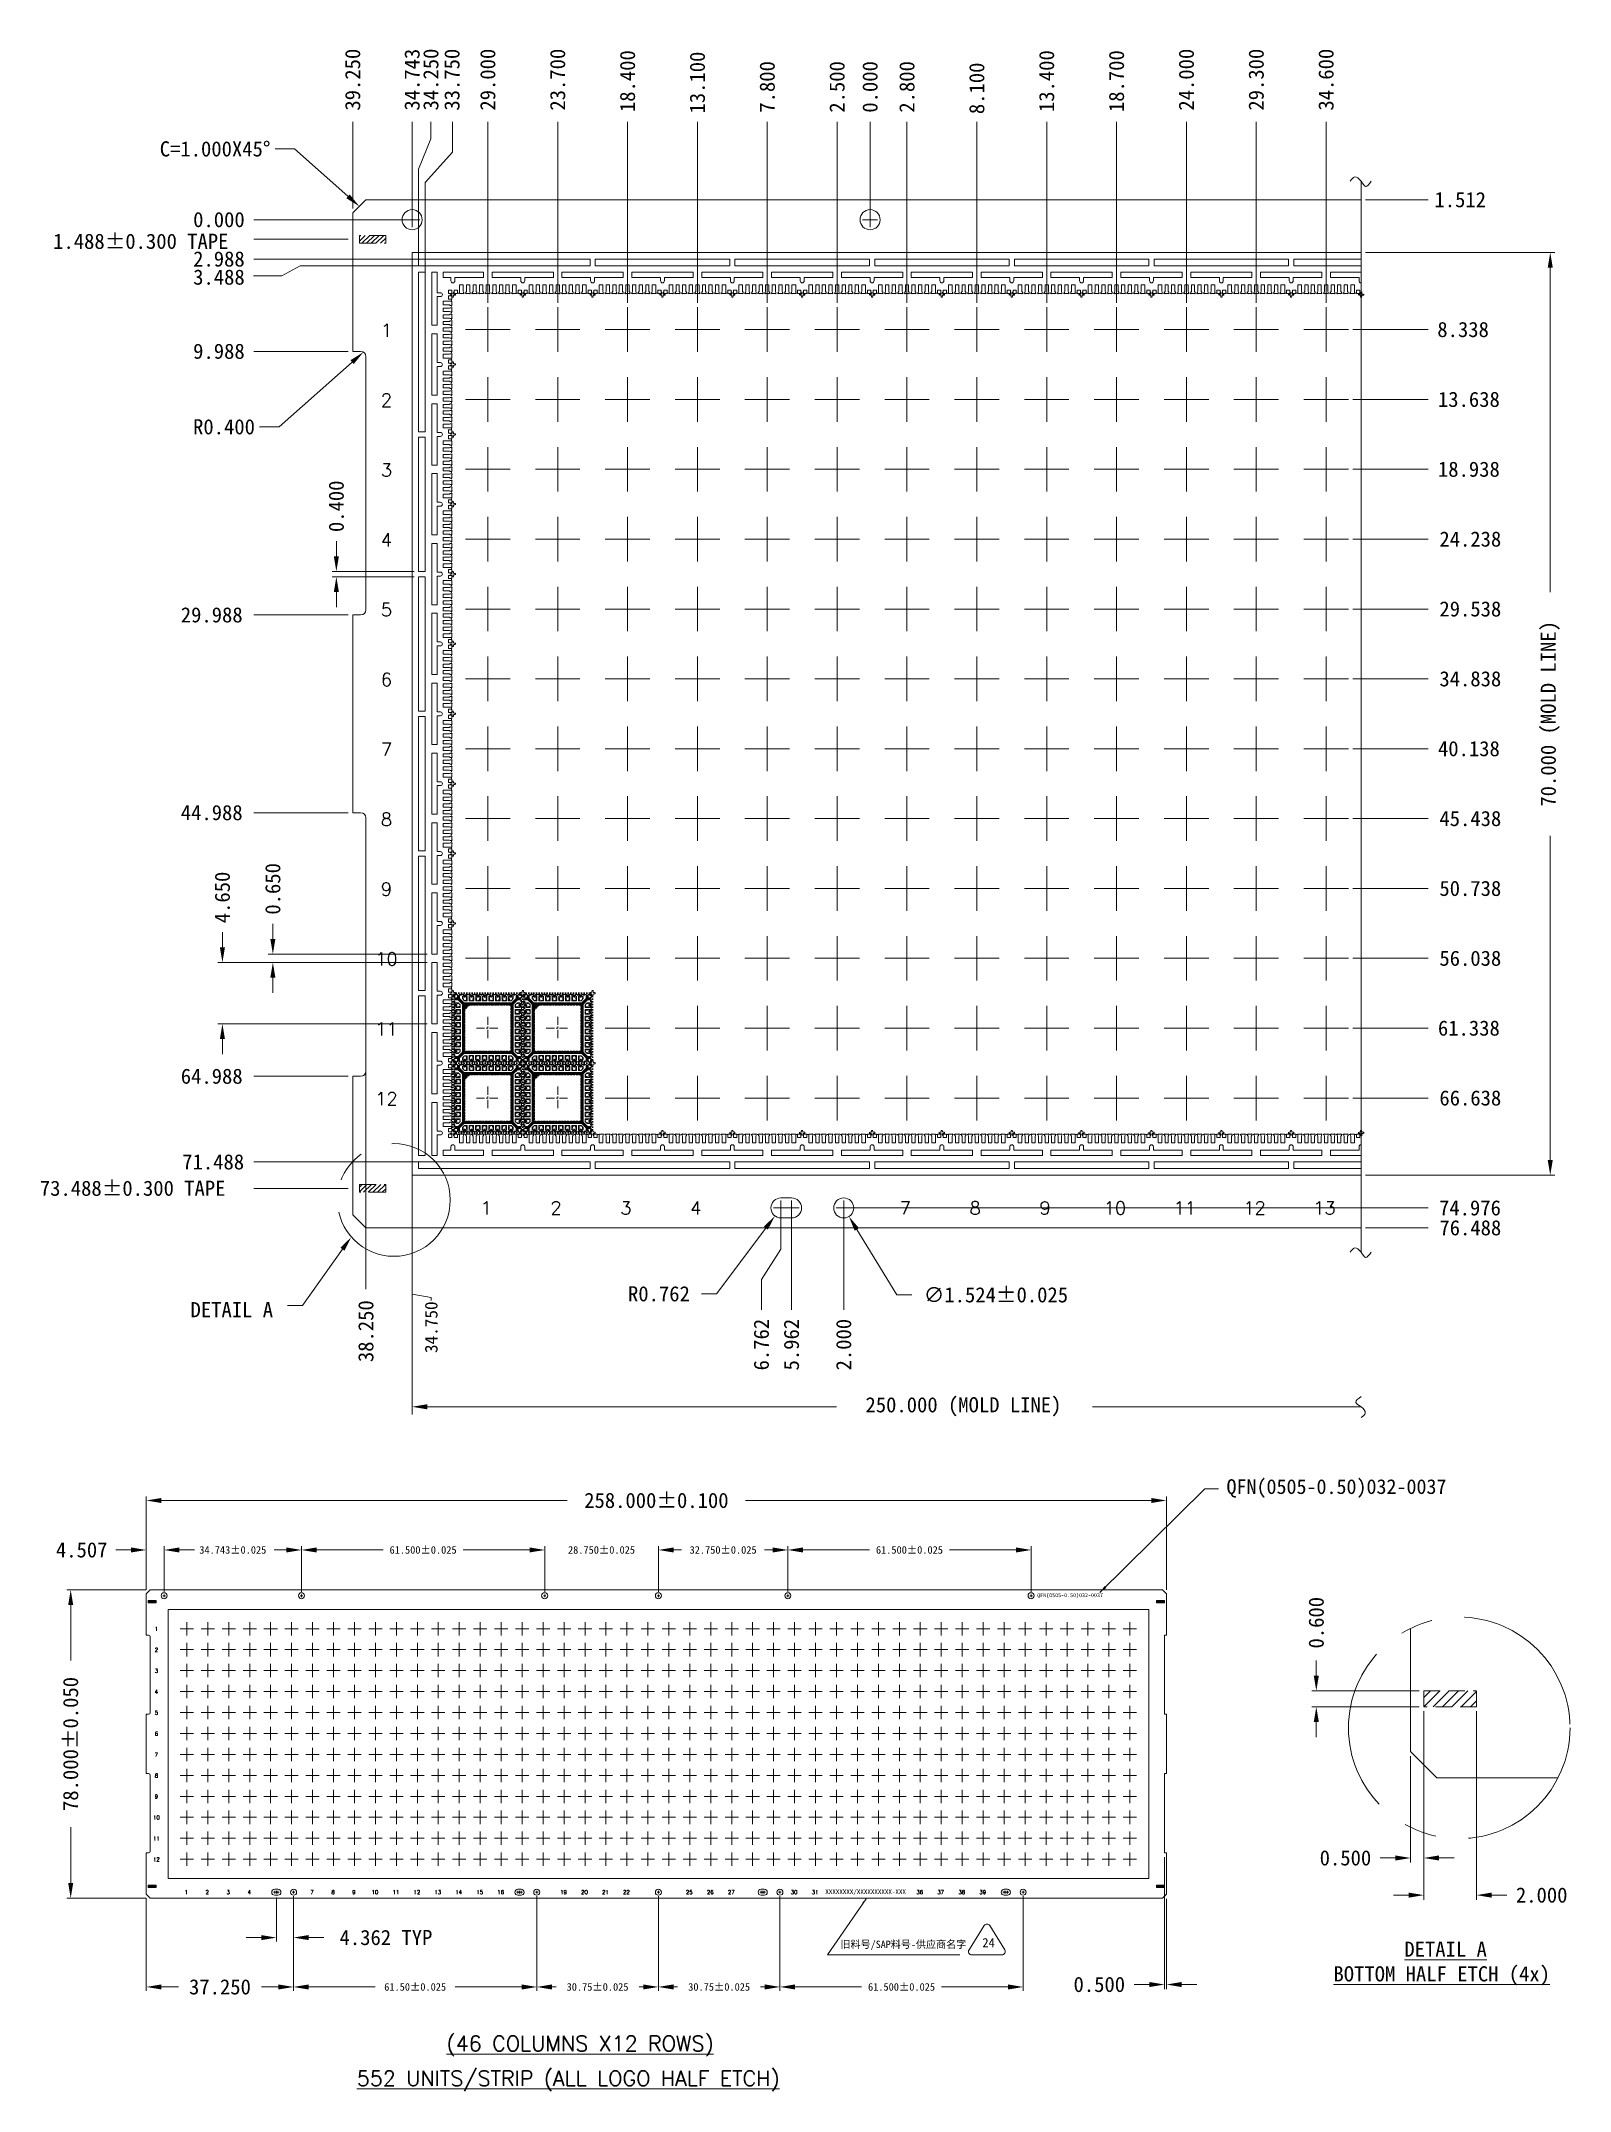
# Model space of a CAD drawing. Extents: x -197 to -81, y -157 to -2.
import ezdxf

# ---------------------------------------------------------------- set-up
doc = ezdxf.new("R2010")
doc.units = 0
doc.header["$LTSCALE"] = 5
doc.header["$MEASUREMENT"] = 0
doc.header["$PDMODE"] = 3
for name, pattern in [('0', [0]), ('CENTER', [2, 1.25, -0.25, 0.25, -0.25]), ('HIDDEN', [0.375, 0.25, -0.125])]:
    doc.linetypes.add(name, pattern=pattern)
doc.layers.get('Defpoints').update_dxf_attribs({"linetype": 'CONTINUOUS'})
for name, color, linetype in [('1', 7, 'CONTINUOUS'), ('1D', 4, 'CONTINUOUS'), ('PKG', 2, 'CONTINUOUS'), ('标注', 4, '0')]:
    doc.layers.add(name, color=color, linetype=linetype)
doc.layers.add('center', color=1, linetype='CONTINUOUS', lineweight=18)
doc.layers.add('ETCH', color=4, linetype='CONTINUOUS', lineweight=15)
doc.styles.add('SIMPLEX', font='SIMPLEX')
doc.styles.get("Standard").update_dxf_attribs({"font": 'romans.shx', "bigfont": 'bigfont.shx'})
doc.styles.add('宋体', font='SimSun.ttf')
doc.dimstyles.new('ISO-25', dxfattribs={"dimtxt": 0.13, "dimasz": 0.12, "dimexe": 0.025, "dimexo": 0.025, "dimgap": 0.025, "dimtad": 1, "dimtxsty": 'STANDARD', "dimcen": 2.5, "dimadec": 0, "dimazin": 0, "dimtfac": 1, "dimtmove": 0, "dimatfit": 3, "dimfxl": 1, "dimarcsym": 0})
doc.dimstyles.get("Standard").update_dxf_attribs({"dimscale": 0.12, "dimtxt": 1, "dimasz": 1, "dimexe": 0.3, "dimexo": 0.3, "dimgap": 0.3, "dimtad": 0, "dimdec": 3, "dimzin": 0, "dimdsep": 46, "dimtxsty": 'SIMPLEX', "dimcen": 0.5, "dimclrd": 256, "dimclre": 256, "dimclrt": 256, "dimadec": 0, "dimazin": 0, "dimtfac": 1, "dimtdec": 3, "dimtofl": 0, "dimtmove": 0, "dimatfit": 0, "dimfxl": 1, "dimtolj": 1, "dimtzin": 0, "dimlwd": -1, "dimlwe": -1, "dimarcsym": 0})

msp = doc.modelspace()

# ---------------------------------------------------------------- texts
at = {"layer": 'center', "lineweight": 5, "attachment_point": 5, "style": '宋体'}
for s, insert, char_height in [('{\\Fsimplex|c134;1}', (-170.7586, -23.4707, -0.1531), 0.992064), ('{\\Fsimplex|c0;2}', (-170.7586, -28.7707, -0.1531), 0.992064), ('{\\Fsimplex|c0;3}', (-170.7586, -34.0707, -0.1531), 0.992064), ('{\\Fsimplex|c0;4}', (-170.7586, -39.3707, -0.1531), 0.992064), ('{\\Fsimplex|c0;5}', (-170.7586, -44.6707, -0.1531), 0.992064), ('{\\Fsimplex|c0;6}', (-170.7586, -49.9707, -0.1531), 0.992064), ('{\\Fsimplex|c0;7}', (-170.7586, -55.2707, -0.1531), 0.992064), ('{\\Fsimplex|c0;8}', (-170.7586, -60.5707, -0.1531), 0.992064), ('{\\Fsimplex|c0;9}', (-170.7586, -65.8707, -0.1531), 0.992064), ('{\\Fsimplex|c134;1\\Fsimplex|c0;0}', (-170.7586, -71.1707, -0.1531), 0.992064), ('{\\Fsimplex|c134;1\\Fsimplex|c0;1}', (-170.7586, -76.4707, -0.1531), 0.992064), ('{\\Fsimplex|c0;12}', (-170.7586, -81.7707, -0.1531), 0.992064), ('{\\Fsimplex|c0;1}', (-163.1949, -90.0567, -0.0291), 0.992064), ('{\\Fsimplex|c0;2}', (-157.8949, -90.0567, -0.0291), 0.992064), ('{\\Fsimplex|c0;3}', (-152.5949, -90.0567, -0.0291), 0.992064), ('{\\Fsimplex|c0;4}', (-147.2949, -90.0567, -0.0291), 0.992064), ('{\\Fsimplex|c0;7}', (-131.3949, -90.0567, -0.0291), 0.992064), ('{\\Fsimplex|c0;8}', (-126.0949, -90.0567, -0.0291), 0.992064), ('{\\Fsimplex|c0;9}', (-120.7949, -90.0567, -0.0291), 0.992064), ('{\\Fsimplex|c0;10}', (-115.4949, -90.0567, -0.0291), 0.992064), ('{\\Fsimplex|c0;11}', (-110.1949, -90.0567, -0.0291), 0.992064), ('{\\Fsimplex|c0;12}', (-104.8949, -90.0567, -0.0291), 0.992064), ('{\\Fsimplex|c0;13}', (-99.5949, -90.0567, -0.0291), 0.992064), ('{\\Fsimplex|c134;1}', (-188.2125, -121.9926, -0.0663), 0.297619), ('{\\Fsimplex|c0;2}', (-188.2125, -123.5826, -0.0663), 0.297619), ('{\\Fsimplex|c0;3}', (-188.2125, -125.1726, -0.0663), 0.297619), ('{\\Fsimplex|c0;4}', (-188.2125, -126.7626, -0.0663), 0.297619), ('{\\Fsimplex|c0;5}', (-188.2125, -128.3526, -0.0663), 0.297619), ('{\\Fsimplex|c0;6}', (-188.2125, -129.9426, -0.0663), 0.297619), ('{\\Fsimplex|c0;7}', (-188.2125, -131.5326, -0.0663), 0.297619), ('{\\Fsimplex|c0;8}', (-188.2125, -133.1226, -0.0663), 0.297619), ('{\\Fsimplex|c0;9}', (-188.2125, -134.7126, -0.0663), 0.297619), ('{\\Fsimplex|c134;1\\Fsimplex|c0;0}', (-188.2125, -136.3026, -0.0663), 0.297619), ('{\\Fsimplex|c134;1\\Fsimplex|c0;1}', (-188.2125, -137.8926, -0.0663), 0.297619), ('{\\Fsimplex|c0;12}', (-188.2125, -139.4826, -0.0663), 0.297619), ('{\\Fsimplex|c0;1}', (-185.9434, -141.9684, -0.0291), 0.297619), ('{\\Fsimplex|c0;2}', (-184.3534, -141.9684, -0.0291), 0.297619), ('{\\Fsimplex|c0;3}', (-182.7634, -141.9684, -0.0291), 0.297619), ('{\\Fsimplex|c0;4}', (-181.1734, -141.9684, -0.0291), 0.297619), ('{\\Fsimplex|c0;7}', (-176.4034, -141.9684, -0.0291), 0.297619), ('{\\Fsimplex|c0;8}', (-174.8134, -141.9684, -0.0291), 0.297619), ('{\\Fsimplex|c0;9}', (-173.2234, -141.9684, -0.0291), 0.297619), ('{\\Fsimplex|c0;10}', (-171.6334, -141.9684, -0.0291), 0.297619), ('{\\Fsimplex|c0;11}', (-170.0434, -141.9684, -0.0291), 0.297619), ('{\\Fsimplex|c0;12}', (-168.4534, -141.9684, -0.0291), 0.297619), ('{\\Fsimplex|c0;13}', (-166.8634, -141.9684, -0.0291), 0.297619), ('{\\Fsimplex|c0;14}', (-165.2734, -141.9684, -0.0291), 0.297619), ('{\\Fsimplex|c0;15}', (-163.6834, -141.9684, -0.0291), 0.297619), ('{\\Fsimplex|c0;16}', (-162.0934, -141.9684, -0.0291), 0.297619), ('{\\Fsimplex|c0;19}', (-157.3234, -141.9684, -0.0291), 0.297619), ('{\\Fsimplex|c0;20}', (-155.7334, -141.9684, -0.0291), 0.297619), ('{\\Fsimplex|c0;21}', (-154.1434, -141.9684, -0.0291), 0.297619), ('{\\Fsimplex|c0;22}', (-152.5534, -141.9684, -0.0291), 0.297619), ('{\\Fsimplex|c0;25}', (-147.7834, -141.9684, -0.0291), 0.297619), ('{\\Fsimplex|c0;26}', (-146.1934, -141.9684, -0.0291), 0.297619), ('{\\Fsimplex|c0;27}', (-144.6034, -141.9684, -0.0291), 0.297619), ('{\\Fsimplex|c0;30}', (-139.8334, -141.9684, -0.0291), 0.297619), ('{\\Fsimplex|c0;31}', (-138.2434, -141.9684, -0.0291), 0.297619), ('{\\Fsimplex.shx|c0;36}', (-130.2934, -141.9684, -0.0291), 0.297619), ('{\\Fsimplex|c0;37}', (-128.7034, -141.9684, -0.0291), 0.297619), ('{\\Fsimplex|c0;38}', (-127.1134, -141.9684, -0.0291), 0.297619), ('{\\Fsimplex|c0;39}', (-125.5234, -141.9684, -0.0291), 0.297619)]:
    msp.add_mtext(s, dxfattribs=dict(at, insert=insert, char_height=char_height))
at = {"layer": '标注', "lineweight": 5, "style": '宋体'}
msp.add_text('DETAIL A', height=1.15, dxfattribs=at).set_placement((-185.6216, -98.3513, -0.0291))
at = {"layer": '标注', "color": 6, "lineweight": 0, "style": 'SIMPLEX'}
msp.add_text('%%U(46 COLUMNS X12 ROWS)', height=1.15, dxfattribs=at).set_placement((-166.1917, -154.021, -0.0582))
at = {"layer": '标注', "lineweight": 5, "char_height": 1.15, "attachment_point": 5, "rotation": 90, "style": '宋体'}
for s, insert in [('\\A1;39.250', (-173.3154, -4.4587, -0.0291)), ('\\A1;34.743', (-168.8084, -4.4587, -0.0291)), ('\\A1;33.750', (-165.7811, -4.4587, -0.0291)), ('\\A1;29.000', (-163.0654, -4.4587, -0.0291)), ('\\A1;23.700', (-157.7654, -4.4587, -0.0291)), ('\\A1;18.400', (-152.4654, -4.5682, -0.0291)), ('\\A1;13.100', (-147.1654, -4.6777, -0.0291)), ('\\A1;13.400', (-120.6654, -4.5682, -0.0291)), ('\\A1;18.700', (-115.3654, -4.5682, -0.0291)), ('\\A1;24.000', (-110.0654, -4.4587, -0.0291)), ('\\A1;29.300', (-104.7654, -4.4587, -0.0291)), ('\\A1;34.600', (-99.4654, -4.4587, -0.0291)), ('\\A1;7.800', (-141.8654, -5.0063, -0.0291)), ('\\A1;2.500', (-136.5654, -5.0063, -0.0291)), ('\\A1;0.000', (-134.0654, -5.0063, -0.0291)), ('\\A1;2.800', (-131.2654, -5.0063, -0.0291)), ('\\A1;8.100', (-125.9654, -5.1158, -0.0291)), ('0.400', (-174.5594, -36.8237, -0.0291)), ('70.000 (MOLD LINE)', (-82.461, -52.5687, -0.0291)), ('\\A1;4.650', (-183.2044, -66.4987, -0.0291)), ('\\A1;0.650', (-179.3764, -65.8487, -0.0291)), ('\\A1;38.250', (-172.3154, -99.405, -0.0291)), ('\\A1;6.762', (-142.3091, -100.4268, -0.0291)), ('\\A1;5.962', (-140.0274, -100.4268, -0.0291)), ('\\A1;2.000', (-136.0654, -100.4268, -0.0291)), ('\\A1;0.600', (-100.2117, -121.5224, -0.0291)), ('78.000±0.050', (-194.7159, -130.722, -0.0291))]:
    msp.add_mtext(s, dxfattribs=dict(at, insert=insert))
at = {"layer": '标注', "lineweight": 5, "char_height": 1.15, "style": '宋体'}
for s, insert, width, attachment_point in [('C=1.000X45°', (-179.5565, -9.1329, -0.0291), 17.572, 3), ('\\A1;R0.400', (-180.7373, -31.3836, -0.0291), 0.785008, 9)]:
    msp.add_mtext(s, dxfattribs=dict(at, insert=insert, width=width, attachment_point=attachment_point))
at = {"layer": '标注', "lineweight": 5, "attachment_point": 5, "style": '宋体'}
for s, insert, char_height in [('\\A1;1.512', (-89.2919, -13.5687, -0.0291), 1.15), ('\\A1;0.000', (-183.4674, -15.0807, -0.0291), 1.15), ('1.488±0.300 TAPE', (-189.3968, -16.7275, -0.0291), 1.15), ('\\A1;2.988', (-183.4674, -18.0687, -0.0291), 1.15), ('\\A1;3.488', (-183.4674, -19.4446, -0.0291), 1.15), ('\\A1;8.338', (-89.0728, -23.4187, -0.0291), 1.15), ('\\A1;9.988', (-183.4674, -25.0687, -0.0291), 1.15), ('\\A1;13.638', (-88.6347, -28.7187, -0.0291), 1.15), ('\\A1;18.938', (-88.6347, -34.0187, -0.0291), 1.15), ('\\A1;24.238', (-88.5252, -39.3187, -0.0291), 1.15), ('\\A1;29.988', (-184.0151, -45.0687, -0.0291), 1.15), ('\\A1;29.538', (-88.5252, -44.6187, -0.0291), 1.15), ('\\A1;34.838', (-88.5252, -49.9187, -0.0291), 1.15), ('\\A1;40.138', (-88.6347, -55.2187, -0.0291), 1.15), ('\\A1;44.988', (-184.0151, -60.0687, -0.0291), 1.15), ('\\A1;45.438', (-88.5252, -60.5187, -0.0291), 1.15), ('\\A1;50.738', (-88.5252, -65.8187, -0.0291), 1.15), ('\\A1;56.038', (-88.5252, -71.1187, -0.0291), 1.15), ('\\A1;61.338', (-88.6347, -76.4187, -0.0291), 1.15), ('\\A1;64.988', (-184.0151, -80.0687, -0.0291), 1.15), ('\\A1;66.638', (-88.5252, -81.7187, -0.0291), 1.15), ('\\A1;71.488', (-183.9055, -86.5687, -0.0291), 1.15), ('73.488±0.300 TAPE', (-190.0136, -88.5687, -0.0291), 1.15), ('\\A1;74.976', (-88.5526, -90.0567, -0.0291), 1.15), ('\\A1;76.488', (-88.5252, -91.5687, -0.0291), 1.15), ('\\A1;R0.762', (-150.0857, -96.5755, -0.0291), 1.15), ('\\A1;∅1.524±0.025', (-124.5187, -96.6547, -0.0291), 1.15), ('250.000 (MOLD LINE)', (-126.9824, -105.1418, -0.0291), 1.15), ('258.000±0.100', (-150.2796, -112.251, -0.0291), 1.15), ('QFN(0505-0.50)032-0037', (-98.679, -111.3443, -0.0291), 1.115046), ('4.507', (-193.8796, -116.0043, -0.0291), 1.15), ('34.743±0.025', (-182.416, -116.0043, -0.0291), 0.575), ('61.500±0.025', (-167.9796, -116.0043, -0.0291), 0.575), ('28.750±0.025', (-154.4421, -116.0043, -0.0291), 0.575), ('32.750±0.025', (-145.2171, -116.0043, -0.0291), 0.575), ('61.500±0.025', (-131.0796, -116.0043, -0.0291), 0.575), ('QFN(0505-0.50)032-0037', (-118.8925, -119.4756, -0.0291), 0.2898), ('\\A1;0.500', (-98.0001, -139.3721, -0.0291), 1.15), ('\\A1;2.000', (-83.1101, -142.1923, -0.0291), 1.15), ('4.362 TYP', (-170.7962, -145.4119, -0.0291), 1.15), ('{\\LDETAIL A}', (-90.4007, -146.2886, -0.0481), 1.15), ('{\\LBOTTOM HALF ETCH (4x)}', (-90.6957, -148.3149, -0.0481), 1.15), ('37.250', (-183.3921, -149.1572, -0.0291), 1.15), ('61.50±0.025', (-168.5796, -149.1572, -0.0291), 0.575), ('30.75±0.025', (-154.7421, -149.1572, -0.0291), 0.575), ('30.75±0.025', (-145.5171, -149.1572, -0.0291), 0.575), ('61.500±0.025', (-131.6796, -149.1572, -0.0291), 0.575), ('\\A1;0.500', (-116.6746, -148.972, -0.0291), 1.15), ('{\\Fromans,bigfont|c0;\\L552\\Fromans,bigfont|c128; UNITS/STRIP (ALL LOGO HALF ETCH)}', (-156.9682, -156.2836, -0.0062), 1.15)]:
    msp.add_mtext(s, dxfattribs=dict(at, insert=insert, char_height=char_height))
at = {"layer": '标注', "color": 1, "lineweight": 5, "insert": (-134.4051, -141.9684, -0.0291), "char_height": 0.34, "width": 4.881323, "attachment_point": 5, "style": '宋体'}
msp.add_mtext('{\\C4;XXXXXXXX/\\fSimSun|b0|i0|c134|p2;XXXXXXXXXX\\fSimSun|b0|i0|c134|p2;-XXX}', dxfattribs=at)
at = {"layer": '标注', "color": 1, "linetype": 'ByBlock', "lineweight": 5, "attachment_point": 5, "style": '宋体'}
for s, insert, char_height, width in [('旧料号/SAP料号-供应商名字', (-131.5397, -145.9935, -0.0318), 0.56, 13.142857), ('24', (-125.0741, -145.7957, -0.0318), 0.7, 0.968274)]:
    msp.add_mtext(s, dxfattribs=dict(at, insert=insert, char_height=char_height, width=width))

# ---------------------------------------------------------------- blocks, each defined once
blk = doc.blocks.new('*D0')
at = {"layer": 'Defpoints', "color": 0, "transparency": 16777216}
for p in [(-6756.07, -1068.08), (-6790.82, -1140.56), (-6789.36, -1150.08)]:
    blk.add_point(p, dxfattribs=at)
at = {"layer": '标注', "linetype": 'Continuous', "lineweight": 5, "transparency": 16777216}
for p, q in [((-6790.82, -1140.6), (-6790.82, -1149.6)), ((-6790.82, -1149.6), (-6789.36, -1149.84)), ((-6789.36, -1149.84), (-6789.36, -1150.08))]:
    blk.add_line(p, q, dxfattribs=at)
at = {"layer": '标注', "lineweight": 5, "transparency": 16777216, "insert": (-6789.36, -1152.1), "char_height": 0.96, "attachment_point": 5, "rotation": 90, "style": '宋体'}
blk.add_mtext('\\A1;34.750', dxfattribs=at)
blk = doc.blocks.new('*U5')
at = {"layer": '1', "lineweight": 5}
for p, q in [((-0.09, -0.12), (-0.09, -0.22)), ((0.09, -0.12), (0.09, -0.22))]:
    blk.add_line(p, q, dxfattribs=at)
for points in [[(0.17, -0.07), (0.17, 0.25), (-0.18, 0.25), (-0.18, -0.07)], [(-0.18, -0.07), (-0.09, -0.12)], [(0.09, -0.12), (0.17, -0.07)]]:
    blk.add_lwpolyline(points, dxfattribs=at)
blk.add_circle((0, -0.07), 0.05, dxfattribs=at)
for centre in [(-0.12, -0.22), (0.11, -0.22)]:
    blk.add_arc(centre, 0.025, 180, 0, dxfattribs=at)
at = {"layer": '1D', "linetype": 'HIDDEN', "lineweight": 5, "ltscale": 0.02}
for p, q in [((-0.13, 0.11), (-0.13, -0.07)), ((0.12, 0.11), (0.12, -0.07)), ((-0.09, -0.12), (-0.13, -0.07)), ((0.09, -0.2), (-0.09, -0.2)), ((0.09, -0.12), (0.12, -0.07))]:
    blk.add_line(p, q, dxfattribs=at)
blk.add_arc((0, 0.11), 0.125, 0, 180, dxfattribs=at)
blk = doc.blocks.new('*U4')
at = {"layer": 'ETCH', "color": 0, "linetype": 'ByBlock', "lineweight": -2}
for p in [(0, 0), (0.5, 0), (1, 0), (1.5, 0), (2, 0), (2.5, 0)]:
    blk.add_blockref('*U5', p, dxfattribs=at)
blk = doc.blocks.new('*U7')
at = {"layer": '1', "lineweight": 5}
blk.add_line((-0.11, 0), (0.11, 0), dxfattribs=at)
blk = doc.blocks.new('*U6')
at = {"layer": 'ETCH', "color": 0, "linetype": 'ByBlock', "lineweight": -2}
for p in [(0, 0), (0.5, 0), (1, 0), (1.5, 0), (2, 0), (2.5, 0), (3, 0)]:
    blk.add_blockref('*U7', p, dxfattribs=at)
blk = doc.blocks.new('*U9')
at = {"layer": '1', "lineweight": 5}
for p, q in [((-0.09, -0.12), (-0.09, -0.22)), ((0.09, -0.12), (0.09, -0.22))]:
    blk.add_line(p, q, dxfattribs=at)
for points in [[(0.17, -0.07), (0.17, 0.25), (-0.18, 0.25), (-0.18, -0.07)], [(-0.18, -0.07), (-0.09, -0.12)], [(0.09, -0.12), (0.17, -0.07)]]:
    blk.add_lwpolyline(points, dxfattribs=at)
blk.add_circle((0, -0.07), 0.05, dxfattribs=at)
for centre in [(-0.12, -0.22), (0.11, -0.22)]:
    blk.add_arc(centre, 0.025, 180, 0, dxfattribs=at)
at = {"layer": '1D', "linetype": 'HIDDEN', "lineweight": 5, "ltscale": 0.02}
for p, q in [((-0.13, 0.11), (-0.13, -0.07)), ((0.12, 0.11), (0.12, -0.07)), ((-0.09, -0.12), (-0.13, -0.07)), ((0.09, -0.2), (-0.09, -0.2)), ((0.09, -0.12), (0.12, -0.07))]:
    blk.add_line(p, q, dxfattribs=at)
blk.add_arc((0, 0.11), 0.125, 0, 180, dxfattribs=at)
blk = doc.blocks.new('*U8')
at = {"layer": 'ETCH', "color": 0, "linetype": 'ByBlock', "lineweight": -2}
for p in [(0, 0), (0.5, 0), (1, 0), (1.5, 0), (2, 0), (2.5, 0)]:
    blk.add_blockref('*U9', p, dxfattribs=at)
blk = doc.blocks.new('*U11')
at = {"layer": '1', "lineweight": 5}
blk.add_line((-0.11, 0), (0.11, 0), dxfattribs=at)
blk = doc.blocks.new('*U10')
at = {"layer": 'ETCH', "color": 0, "linetype": 'ByBlock', "lineweight": -2}
for p in [(0, 0), (0.5, 0), (1, 0), (1.5, 0), (2, 0), (2.5, 0), (3, 0)]:
    blk.add_blockref('*U11', p, dxfattribs=at)
blk = doc.blocks.new('*U15')
at = {"layer": '1', "lineweight": 5}
for p, q in [((-0.09, -0.12), (-0.09, -0.22)), ((0.09, -0.12), (0.09, -0.22))]:
    blk.add_line(p, q, dxfattribs=at)
for points in [[(0.17, -0.07), (0.17, 0.25), (-0.18, 0.25), (-0.18, -0.07)], [(-0.18, -0.07), (-0.09, -0.12)], [(0.09, -0.12), (0.17, -0.07)]]:
    blk.add_lwpolyline(points, dxfattribs=at)
blk.add_circle((0, -0.07), 0.05, dxfattribs=at)
for centre in [(-0.12, -0.22), (0.11, -0.22)]:
    blk.add_arc(centre, 0.025, 180, 0, dxfattribs=at)
at = {"layer": '1D', "linetype": 'HIDDEN', "lineweight": 5, "ltscale": 0.02}
for p, q in [((-0.13, 0.11), (-0.13, -0.07)), ((0.12, 0.11), (0.12, -0.07)), ((-0.09, -0.12), (-0.13, -0.07)), ((0.09, -0.2), (-0.09, -0.2)), ((0.09, -0.12), (0.12, -0.07))]:
    blk.add_line(p, q, dxfattribs=at)
blk.add_arc((0, 0.11), 0.125, 0, 180, dxfattribs=at)
blk = doc.blocks.new('*U14')
at = {"layer": 'ETCH', "color": 0, "linetype": 'ByBlock', "lineweight": -2}
for p in [(0, 0), (0.5, 0), (1, 0), (1.5, 0), (2, 0), (2.5, 0)]:
    blk.add_blockref('*U15', p, dxfattribs=at)
blk = doc.blocks.new('*U3')
at = {"layer": '1', "lineweight": 5}
blk.add_line((-0.11, 0), (0.11, 0), dxfattribs=at)
blk = doc.blocks.new('*U2')
at = {"layer": 'ETCH', "color": 0, "linetype": 'ByBlock', "lineweight": -2}
for p in [(0, 0), (0.5, 0), (1, 0), (1.5, 0), (2, 0), (2.5, 0), (3, 0)]:
    blk.add_blockref('*U3', p, dxfattribs=at)
blk = doc.blocks.new('*U13')
at = {"layer": '1', "lineweight": 5}
for p, q in [((-0.09, -0.12), (-0.09, -0.22)), ((0.09, -0.12), (0.09, -0.22))]:
    blk.add_line(p, q, dxfattribs=at)
for points in [[(0.17, -0.07), (0.17, 0.25), (-0.18, 0.25), (-0.18, -0.07)], [(-0.18, -0.07), (-0.09, -0.12)], [(0.09, -0.12), (0.17, -0.07)]]:
    blk.add_lwpolyline(points, dxfattribs=at)
blk.add_circle((0, -0.07), 0.05, dxfattribs=at)
for centre in [(-0.12, -0.22), (0.11, -0.22)]:
    blk.add_arc(centre, 0.025, 180, 0, dxfattribs=at)
at = {"layer": '1D', "linetype": 'HIDDEN', "lineweight": 5, "ltscale": 0.02}
for p, q in [((-0.13, 0.11), (-0.13, -0.07)), ((0.12, 0.11), (0.12, -0.07)), ((-0.09, -0.12), (-0.13, -0.07)), ((0.09, -0.2), (-0.09, -0.2)), ((0.09, -0.12), (0.12, -0.07))]:
    blk.add_line(p, q, dxfattribs=at)
blk.add_arc((0, 0.11), 0.125, 0, 180, dxfattribs=at)
blk = doc.blocks.new('*U12')
at = {"layer": 'ETCH', "color": 0, "linetype": 'ByBlock', "lineweight": -2}
for p in [(0, 0), (0.5, 0), (1, 0), (1.5, 0), (2, 0), (2.5, 0)]:
    blk.add_blockref('*U13', p, dxfattribs=at)
blk = doc.blocks.new('*U17')
at = {"layer": '1', "lineweight": 5}
blk.add_line((-0.11, 0), (0.11, 0), dxfattribs=at)
blk = doc.blocks.new('*U16')
at = {"layer": 'ETCH', "color": 0, "linetype": 'ByBlock', "lineweight": -2}
for p in [(0, 0), (0.5, 0), (1, 0), (1.5, 0), (2, 0), (2.5, 0), (3, 0)]:
    blk.add_blockref('*U17', p, dxfattribs=at)
blk = doc.blocks.new('*U1')
at = {"layer": 'ETCH'}
h = blk.add_hatch(dxfattribs=at)
h.set_pattern_fill('ANSI31', color=256, scale=0.5)
h.set_pattern_definition([(45, (163.06536, 81.718724), (-0.044194174, 0.044194174), [])])
h.paths.add_polyline_path([(-2.5, 2.3), (-2.31, 2.3), (-2.31, 2.5), (-2.16, 2.5), (-2.16, 2.26), (-1.83, 1.93), (1.83, 1.93), (2.15, 2.26), (2.15, 2.5), (2.3, 2.5), (2.3, 2.3), (2.5, 2.3), (2.5, 2.15), (2.26, 2.15), (1.93, 1.83), (1.93, -1.83), (2.26, -2.16), (2.5, -2.16), (2.5, -2.31), (2.3, -2.31), (2.3, -2.5), (2.15, -2.5), (2.15, -2.26), (1.83, -1.93), (-1.83, -1.93), (-2.16, -2.26), (-2.16, -2.5), (-2.31, -2.5), (-2.31, -2.31), (-2.5, -2.31), (-2.5, -2.16), (-2.26, -2.16), (-1.93, -1.83), (-1.93, 1.83), (-2.26, 2.15), (-2.5, 2.15)])
h.paths.add_polyline_path([(-1.75, 1.4), (-1.75, -1.75), (1.75, -1.75), (1.75, 1.75), (-1.4, 1.75)], flags=16)
at = {"layer": 'ETCH', "lineweight": 5}
h = blk.add_hatch(dxfattribs=at)
h.set_pattern_fill('ANSI37', color=6, scale=0.3, style=0)
h.set_pattern_definition([(45, (6732.2534, 944.254025), (-0.0265165043, 0.0265165043), []), (135, (6732.2534, 944.254025), (-0.0265165043, -0.0265165043), [])])
h.paths.add_polyline_path([(1.8, 2.4, 1), (1.7, 2.4, 1)])
h.paths.add_polyline_path([(0.8, 2.4, 1), (0.7, 2.4, 1)])
h.paths.add_polyline_path([(-0.2, 2.4, 1), (-0.3, 2.4, 1)])
h.paths.add_polyline_path([(-1.2, 2.4, 1), (-1.3, 2.4, 1)])
h.paths.add_polyline_path([(-2.35, 1.75, 1), (-2.45, 1.75, 1)])
h.paths.add_polyline_path([(-2.35, 1.25, 1), (-2.45, 1.25, 1)])
h.paths.add_polyline_path([(-2.35, 0.25, 1), (-2.45, 0.25, 1)])
h.paths.add_polyline_path([(-2.35, -0.25, 1), (-2.45, -0.25, 1)])
h.paths.add_polyline_path([(-1.2, -2.4, 1), (-1.3, -2.4, 1)])
h.paths.add_polyline_path([(0.3, 2.4, 1), (0.2, 2.4, 1)])
h.paths.add_polyline_path([(-0.2, -2.4, 1), (-0.3, -2.4, 1)])
h.paths.add_polyline_path([(-0.7, 2.4, 1), (-0.8, 2.4, 1)])
h.paths.add_polyline_path([(2.45, -1.25, 1), (2.35, -1.25, 1)])
h.paths.add_polyline_path([(1.3, 2.4, 1), (1.2, 2.4, 1)])
h.paths.add_polyline_path([(-1.7, 2.4, 1), (-1.8, 2.4, 1)])
h.paths.add_polyline_path([(0.8, -2.4, 1), (0.7, -2.4, 1)])
h.paths.add_polyline_path([(1.8, -2.4, 1), (1.7, -2.4, 1)])
h.paths.add_polyline_path([(-2.35, -0.75, 1), (-2.45, -0.75, 1)])
h.paths.add_polyline_path([(-2.35, -1.75, 1), (-2.45, -1.75, 1)])
h.paths.add_polyline_path([(-2.35, 0.75, 1), (-2.45, 0.75, 1)])
h.paths.add_polyline_path([(-2.35, -1.25, 1), (-2.45, -1.25, 1)])
h.paths.add_polyline_path([(0.3, -2.4, 1), (0.2, -2.4, 1)])
h.paths.add_polyline_path([(1.3, -2.4, 1), (1.2, -2.4, 1)])
h.paths.add_polyline_path([(-1.7, -2.4, 1), (-1.8, -2.4, 1)])
h.paths.add_polyline_path([(-0.7, -2.4, 1), (-0.8, -2.4, 1)])
h.paths.add_polyline_path([(2.45, 0.75, 1), (2.35, 0.75, 1)])
h.paths.add_polyline_path([(2.45, -1.75, 1), (2.35, -1.75, 1)])
h.paths.add_polyline_path([(2.45, -0.75, 1), (2.35, -0.75, 1)])
h.paths.add_polyline_path([(2.45, 0.25, 1), (2.35, 0.25, 1)])
h.paths.add_polyline_path([(2.45, -0.25, 1), (2.35, -0.25, 1)])
h.paths.add_polyline_path([(2.45, 1.25, 1), (2.35, 1.25, 1)])
h.paths.add_polyline_path([(2.45, 1.75, 1), (2.35, 1.75, 1)])
at = {"layer": 'ETCH'}
h = blk.add_hatch(dxfattribs=at)
h.set_pattern_fill('ANSI31', color=256, scale=0.5)
h.paths.add_polyline_path([(-2.09, 1.42), (-2.4, 1.42), (-2.45, 1.34), (-2.4, 1.37), (-2.23, 1.37, -1), (-2.23, 1.12), (-2.4, 1.12), (-2.45, 1.16), (-2.4, 1.07), (-2.09, 1.07)])
h.paths.add_polyline_path([(-2.09, -1.08), (-2.4, -1.08), (-2.45, -1.16), (-2.4, -1.13), (-2.23, -1.13, -1), (-2.23, -1.38), (-2.4, -1.38), (-2.45, -1.34), (-2.4, -1.43), (-2.09, -1.43)])
h.paths.add_polyline_path([(-2.09, 0.92), (-2.4, 0.92), (-2.45, 0.84), (-2.4, 0.87), (-2.23, 0.87, -1), (-2.23, 0.62), (-2.4, 0.62), (-2.45, 0.66), (-2.4, 0.57), (-2.09, 0.57)])
h.paths.add_polyline_path([(-2.09, 0.42), (-2.4, 0.42), (-2.45, 0.34), (-2.4, 0.37), (-2.23, 0.37, -1), (-2.23, 0.12), (-2.4, 0.12), (-2.45, 0.16), (-2.4, 0.07), (-2.09, 0.07)])
h.paths.add_polyline_path([(-2.09, -0.58), (-2.4, -0.58), (-2.45, -0.66), (-2.4, -0.63), (-2.23, -0.63, -1), (-2.23, -0.88), (-2.4, -0.88), (-2.45, -0.84), (-2.4, -0.93), (-2.09, -0.93)])
h.paths.add_polyline_path([(-2.09, -0.08), (-2.4, -0.08), (-2.45, -0.16), (-2.4, -0.13), (-2.23, -0.13, -1), (-2.23, -0.38), (-2.4, -0.38), (-2.45, -0.34), (-2.4, -0.43), (-2.09, -0.43)])
h.paths.add_polyline_path([(-2.23, 1.62), (-2.4, 1.62), (-2.45, 1.66), (-2.4, 1.57), (-2.09, 1.57), (-2.09, 1.77), (-2.11, 1.79, -0.506777)])
h.paths.add_polyline_path([(-2.4, -1.58), (-2.45, -1.66), (-2.4, -1.63), (-2.23, -1.63, -0.506777), (-2.11, -1.79), (-2.09, -1.77), (-2.09, -1.58)])
h.paths.add_polyline_path([(-2.24, 1.92), (-2.4, 1.92), (-2.45, 1.84), (-2.4, 1.87), (-2.23, 1.87, -0.076504), (-2.19, 1.87)])
h.paths.add_polyline_path([(-2.23, -1.88), (-2.4, -1.88), (-2.45, -1.84), (-2.4, -1.93), (-2.24, -1.93), (-2.19, -1.87, -0.076504)])
h = blk.add_hatch(dxfattribs=at)
h.set_pattern_fill('ANSI31', color=256, scale=0.5, angle=180)
h.paths.add_polyline_path([(1.42, 2.08), (1.42, 2.4), (1.34, 2.45), (1.37, 2.4), (1.37, 2.22, -1), (1.12, 2.22), (1.12, 2.4), (1.16, 2.45), (1.07, 2.4), (1.07, 2.08)])
h.paths.add_polyline_path([(-1.08, 2.08), (-1.08, 2.4), (-1.16, 2.45), (-1.13, 2.4), (-1.13, 2.22, -1), (-1.38, 2.22), (-1.38, 2.4), (-1.34, 2.45), (-1.43, 2.4), (-1.43, 2.08)])
h.paths.add_polyline_path([(0.92, 2.08), (0.92, 2.4), (0.84, 2.45), (0.87, 2.4), (0.87, 2.22, -1), (0.62, 2.22), (0.62, 2.4), (0.66, 2.45), (0.57, 2.4), (0.57, 2.08)])
h.paths.add_polyline_path([(0.42, 2.08), (0.42, 2.4), (0.34, 2.45), (0.37, 2.4), (0.37, 2.22, -1), (0.12, 2.22), (0.12, 2.4), (0.16, 2.45), (0.07, 2.4), (0.07, 2.08)])
h.paths.add_polyline_path([(-0.58, 2.08), (-0.58, 2.4), (-0.66, 2.45), (-0.63, 2.4), (-0.63, 2.22, -1), (-0.88, 2.22), (-0.88, 2.4), (-0.84, 2.45), (-0.93, 2.4), (-0.93, 2.08)])
h.paths.add_polyline_path([(-0.08, 2.08), (-0.08, 2.4), (-0.16, 2.45), (-0.13, 2.4), (-0.13, 2.22, -1), (-0.38, 2.22), (-0.38, 2.4), (-0.34, 2.45), (-0.43, 2.4), (-0.43, 2.08)])
h.paths.add_polyline_path([(1.62, 2.22), (1.62, 2.4), (1.66, 2.45), (1.57, 2.4), (1.57, 2.08), (1.77, 2.08), (1.79, 2.11, -0.506777)])
h.paths.add_polyline_path([(-1.58, 2.4), (-1.66, 2.45), (-1.63, 2.4), (-1.63, 2.22, -0.506777), (-1.79, 2.11), (-1.77, 2.08), (-1.58, 2.08)])
h.paths.add_polyline_path([(1.92, 2.24), (1.92, 2.4), (1.84, 2.45), (1.87, 2.4), (1.87, 2.22, -0.076504), (1.87, 2.19)])
h.paths.add_polyline_path([(-1.88, 2.22), (-1.88, 2.4), (-1.84, 2.45), (-1.93, 2.4), (-1.93, 2.24), (-1.87, 2.19, -0.076504)])
h = blk.add_hatch(dxfattribs=at)
h.set_pattern_fill('ANSI31', color=256, scale=0.5)
h.paths.add_polyline_path([(2.08, -1.43), (2.4, -1.43), (2.45, -1.34), (2.4, -1.38), (2.22, -1.38, -1), (2.22, -1.13), (2.4, -1.13), (2.45, -1.16), (2.4, -1.08), (2.08, -1.08)])
h.paths.add_polyline_path([(2.08, 1.07), (2.4, 1.07), (2.45, 1.16), (2.4, 1.12), (2.22, 1.12, -1), (2.22, 1.37), (2.4, 1.37), (2.45, 1.34), (2.4, 1.42), (2.08, 1.42)])
h.paths.add_polyline_path([(2.08, -0.93), (2.4, -0.93), (2.45, -0.84), (2.4, -0.88), (2.22, -0.88, -1), (2.22, -0.63), (2.4, -0.63), (2.45, -0.66), (2.4, -0.58), (2.08, -0.58)])
h.paths.add_polyline_path([(2.08, -0.43), (2.4, -0.43), (2.45, -0.34), (2.4, -0.38), (2.22, -0.38, -1), (2.22, -0.13), (2.4, -0.13), (2.45, -0.16), (2.4, -0.08), (2.08, -0.08)])
h.paths.add_polyline_path([(2.08, 0.57), (2.4, 0.57), (2.45, 0.66), (2.4, 0.62), (2.22, 0.62, -1), (2.22, 0.87), (2.4, 0.87), (2.45, 0.84), (2.4, 0.92), (2.08, 0.92)])
h.paths.add_polyline_path([(2.08, 0.07), (2.4, 0.07), (2.45, 0.16), (2.4, 0.12), (2.22, 0.12, -1), (2.22, 0.37), (2.4, 0.37), (2.45, 0.34), (2.4, 0.42), (2.08, 0.42)])
h.paths.add_polyline_path([(2.22, -1.63), (2.4, -1.63), (2.45, -1.66), (2.4, -1.58), (2.08, -1.58), (2.08, -1.77), (2.11, -1.79, -0.506777)])
h.paths.add_polyline_path([(2.4, 1.57), (2.45, 1.66), (2.4, 1.62), (2.22, 1.62, -0.506777), (2.11, 1.79), (2.08, 1.77), (2.08, 1.57)])
h.paths.add_polyline_path([(2.24, -1.93), (2.4, -1.93), (2.45, -1.84), (2.4, -1.88), (2.22, -1.88, -0.076504), (2.19, -1.87)])
h.paths.add_polyline_path([(2.22, 1.87), (2.4, 1.87), (2.45, 1.84), (2.4, 1.92), (2.24, 1.92), (2.19, 1.87, -0.076504)])
h = blk.add_hatch(dxfattribs=at)
h.set_pattern_fill('ANSI31', color=256, scale=0.5)
h.paths.add_polyline_path([(-1.43, -2.09), (-1.43, -2.4), (-1.34, -2.45), (-1.38, -2.4), (-1.38, -2.23, -1), (-1.13, -2.23), (-1.13, -2.4), (-1.16, -2.45), (-1.08, -2.4), (-1.08, -2.09)])
h.paths.add_polyline_path([(1.07, -2.09), (1.07, -2.4), (1.16, -2.45), (1.12, -2.4), (1.12, -2.23, -1), (1.37, -2.23), (1.37, -2.4), (1.34, -2.45), (1.42, -2.4), (1.42, -2.09)])
h.paths.add_polyline_path([(-0.93, -2.09), (-0.93, -2.4), (-0.84, -2.45), (-0.88, -2.4), (-0.88, -2.23, -1), (-0.63, -2.23), (-0.63, -2.4), (-0.66, -2.45), (-0.58, -2.4), (-0.58, -2.09)])
h.paths.add_polyline_path([(-0.43, -2.09), (-0.43, -2.4), (-0.34, -2.45), (-0.38, -2.4), (-0.38, -2.23, -1), (-0.13, -2.23), (-0.13, -2.4), (-0.16, -2.45), (-0.08, -2.4), (-0.08, -2.09)])
h.paths.add_polyline_path([(0.57, -2.09), (0.57, -2.4), (0.66, -2.45), (0.62, -2.4), (0.62, -2.23, -1), (0.87, -2.23), (0.87, -2.4), (0.84, -2.45), (0.92, -2.4), (0.92, -2.09)])
h.paths.add_polyline_path([(0.07, -2.09), (0.07, -2.4), (0.16, -2.45), (0.12, -2.4), (0.12, -2.23, -1), (0.37, -2.23), (0.37, -2.4), (0.34, -2.45), (0.42, -2.4), (0.42, -2.09)])
h.paths.add_polyline_path([(-1.63, -2.23), (-1.63, -2.4), (-1.66, -2.45), (-1.58, -2.4), (-1.58, -2.09), (-1.77, -2.09), (-1.79, -2.11, -0.506777)])
h.paths.add_polyline_path([(1.57, -2.4), (1.66, -2.45), (1.62, -2.4), (1.62, -2.23, -0.506777), (1.79, -2.11), (1.77, -2.09), (1.57, -2.09)])
h.paths.add_polyline_path([(-1.93, -2.24), (-1.93, -2.4), (-1.84, -2.45), (-1.88, -2.4), (-1.88, -2.23, -0.076504), (-1.87, -2.19)])
h.paths.add_polyline_path([(1.87, -2.23), (1.87, -2.4), (1.84, -2.45), (1.92, -2.4), (1.92, -2.24), (1.87, -2.19, -0.076504)])
at = {"layer": '1', "lineweight": 5}
for p, q in [((-2.56, 1.89, -0.03), (-2.56, 2.15, -0.03)), ((-2.45, 1.84, -0.03), (-2.56, 1.84, -0.03)), ((-2.45, 1.66, -0.03), (-2.56, 1.66, -0.03)), ((-2.56, 2.3, -0.03), (-2.56, 2.55, -0.03)), ((-2.31, 2.55, -0.03), (-2.56, 2.55, -0.03)), ((-2.26, 2.15, -0.03), (-2.56, 2.15, -0.03)), ((-1.93, 1.83, -0.03), (-2.26, 2.15, -0.03)), ((-1.89, 2.55, -0.03), (-2.16, 2.55, -0.03)), ((-2.16, 2.26, -0.03), (-2.16, 2.55, -0.03)), ((-2.16, 2.26, -0.03), (-1.83, 1.93, -0.03)), ((-1.84, 2.45, -0.03), (-1.84, 2.55, -0.03)), ((-1.66, 2.45, -0.03), (-1.66, 2.55, -0.03)), ((1.66, 2.45, -0.03), (1.66, 2.55, -0.03)), ((1.83, 1.93, -0.03), (2.15, 2.26, -0.03)), ((1.84, 2.45, -0.03), (1.84, 2.55, -0.03)), ((1.89, 2.55, -0.03), (2.15, 2.55, -0.03)), ((1.93, 1.83, -0.03), (2.26, 2.15, -0.03)), ((2.15, 2.26, -0.03), (2.15, 2.55, -0.03)), ((2.26, 2.15, -0.03), (2.55, 2.15, -0.03)), ((2.3, 2.55, -0.03), (2.55, 2.55, -0.03)), ((2.45, 1.84, -0.03), (2.55, 1.84, -0.03)), ((2.45, 1.66, -0.03), (2.55, 1.66, -0.03)), ((2.55, 2.3, -0.03), (2.55, 2.55, -0.03)), ((2.55, 1.89, -0.03), (2.55, 2.15, -0.03)), ((-2.45, -1.66, -0.03), (-2.56, -1.66, -0.03)), ((-2.45, -1.84, -0.03), (-2.56, -1.84, -0.03)), ((-2.56, -1.89, -0.03), (-2.56, -2.16, -0.03)), ((-2.26, -2.16, -0.03), (-2.56, -2.16, -0.03)), ((-2.56, -2.31, -0.03), (-2.56, -2.56, -0.03)), ((-2.31, -2.56, -0.03), (-2.56, -2.56, -0.03)), ((-2.26, -2.16, -0.03), (-1.93, -1.83, -0.03)), ((-2.16, -2.26, -0.03), (-1.83, -1.93, -0.03)), ((-2.16, -2.26, -0.03), (-2.16, -2.56, -0.03)), ((-1.89, -2.56, -0.03), (-2.16, -2.56, -0.03)), ((-1.84, -2.45, -0.03), (-1.84, -2.56, -0.03)), ((-1.66, -2.45, -0.03), (-1.66, -2.56, -0.03)), ((1.66, -2.45, -0.03), (1.66, -2.56, -0.03)), ((1.83, -1.93, -0.03), (2.15, -2.26, -0.03)), ((1.84, -2.45, -0.03), (1.84, -2.56, -0.03)), ((1.89, -2.56, -0.03), (2.15, -2.56, -0.03)), ((2.26, -2.16, -0.03), (1.93, -1.83, -0.03)), ((2.15, -2.26, -0.03), (2.15, -2.56, -0.03)), ((2.26, -2.16, -0.03), (2.55, -2.16, -0.03)), ((2.3, -2.56, -0.03), (2.55, -2.56, -0.03)), ((2.45, -1.66, -0.03), (2.55, -1.66, -0.03)), ((2.45, -1.84, -0.03), (2.55, -1.84, -0.03)), ((2.55, -1.89, -0.03), (2.55, -2.16, -0.03)), ((2.55, -2.31, -0.03), (2.55, -2.56, -0.03))]:
    blk.add_line(p, q, dxfattribs=at)
at = {"layer": '1', "color": 7, "lineweight": 5}
for p, q in [((-1.93, 1.83, -0.03), (-1.93, -1.83, -0.03)), ((1.83, 1.93, -0.03), (-1.83, 1.93, -0.03)), ((1.93, -1.83, -0.03), (1.93, 1.83, -0.03)), ((-1.83, -1.93, -0.03), (1.83, -1.93, -0.03))]:
    blk.add_line(p, q, dxfattribs=at)
at = {"layer": '1', "lineweight": 5, "elevation": -0.03}
for points in [[(-2.31, 2.55), (-2.31, 2.3), (-2.56, 2.3)], [(-2.4, 1.92), (-2.45, 1.84)], [(-2.45, 1.66), (-2.4, 1.57)], [(-2.4, 1.57), (-2.09, 1.57), (-2.09, 1.77), (-2.24, 1.92)], [(-2.24, 1.92), (-2.4, 1.92)], [(-1.93, 2.4), (-1.84, 2.45)], [(-1.58, 2.4), (-1.58, 2.08), (-1.77, 2.08), (-1.93, 2.24)], [(-1.93, 2.24), (-1.93, 2.4)], [(-1.66, 2.45), (-1.58, 2.4)], [(1.66, 2.45), (1.57, 2.4)], [(1.57, 2.4), (1.57, 2.08), (1.77, 2.08), (1.92, 2.24)], [(1.92, 2.4), (1.84, 2.45)], [(1.92, 2.24), (1.92, 2.4)], [(2.4, 1.57), (2.08, 1.57), (2.08, 1.77), (2.24, 1.92)], [(2.24, 1.92), (2.4, 1.92)], [(2.55, 2.3), (2.3, 2.3), (2.3, 2.55)], [(2.4, 1.92), (2.45, 1.84)], [(2.45, 1.66), (2.4, 1.57)], [(-2.31, -2.56), (-2.31, -2.31), (-2.56, -2.31)], [(-2.45, -1.66), (-2.4, -1.58)], [(-2.4, -1.93), (-2.45, -1.84)], [(-2.4, -1.58), (-2.09, -1.58), (-2.09, -1.77), (-2.24, -1.93)], [(-2.24, -1.93), (-2.4, -1.93)], [(-1.58, -2.4), (-1.58, -2.09), (-1.77, -2.09), (-1.93, -2.24)], [(-1.93, -2.24), (-1.93, -2.4)], [(-1.93, -2.4), (-1.84, -2.45)], [(-1.66, -2.45), (-1.58, -2.4)], [(1.57, -2.4), (1.57, -2.09), (1.77, -2.09), (1.92, -2.24)], [(1.66, -2.45), (1.57, -2.4)], [(1.92, -2.4), (1.84, -2.45)], [(1.92, -2.24), (1.92, -2.4)], [(2.4, -1.58), (2.08, -1.58), (2.08, -1.77), (2.24, -1.93)], [(2.24, -1.93), (2.4, -1.93)], [(2.55, -2.31), (2.3, -2.31), (2.3, -2.56)], [(2.45, -1.66), (2.4, -1.58)], [(2.4, -1.93), (2.45, -1.84)]]:
    blk.add_lwpolyline(points, dxfattribs=at)
at = {"layer": '1', "lineweight": 5}
for centre in [(-2.4, 1.75, -0.03), (-1.75, 2.4, -0.03), (1.75, 2.4, -0.03), (2.4, 1.75, -0.03), (-2.4, -1.75, -0.03), (-1.75, -2.4, -0.03), (1.75, -2.4, -0.03), (2.4, -1.75, -0.03)]:
    blk.add_circle(centre, 0.05, dxfattribs=at)
for centre, start, end in [((-2.56, 1.86, -0.03), 90, 270), ((-2.56, 1.63, -0.03), 90, 270), ((-1.87, 2.55, -0.03), 360, 180), ((-1.64, 2.55, -0.03), 360, 180), ((1.63, 2.55, -0.03), 0, 180), ((1.86, 2.55, -0.03), 0, 180), ((2.55, 1.86, -0.03), 270, 90), ((2.55, 1.63, -0.03), 270, 90), ((-2.56, -1.64, -0.03), 90, 270), ((-2.56, -1.87, -0.03), 90, 270), ((-1.87, -2.56, -0.03), 180, 0), ((-1.64, -2.56, -0.03), 180, 0), ((1.63, -2.56, -0.03), 180, 360), ((1.86, -2.56, -0.03), 180, 360), ((2.55, -1.64, -0.03), 270, 90), ((2.55, -1.87, -0.03), 270, 90)]:
    blk.add_arc(centre, 0.025, start, end, dxfattribs=at)
at = {"layer": '1D', "linetype": 'HIDDEN', "lineweight": 5, "ltscale": 0.02}
for p, q in [((-2.53, 1.66, -0.03), (-2.53, 1.84, -0.03)), ((-2.45, 1.84, -0.03), (-2.4, 1.87, -0.03)), ((-2.45, 1.66, -0.03), (-2.4, 1.62, -0.03)), ((-2.23, 1.87, -0.03), (-2.4, 1.87, -0.03)), ((-2.23, 1.62, -0.03), (-2.4, 1.62, -0.03)), ((-1.84, 2.45, -0.03), (-1.88, 2.4, -0.03)), ((-1.88, 2.22, -0.03), (-1.88, 2.4, -0.03)), ((-1.66, 2.53, -0.03), (-1.84, 2.53, -0.03)), ((-1.66, 2.45, -0.03), (-1.63, 2.4, -0.03)), ((-1.63, 2.22, -0.03), (-1.63, 2.4, -0.03)), ((1.66, 2.45, -0.03), (1.62, 2.4, -0.03)), ((1.62, 2.22, -0.03), (1.62, 2.4, -0.03)), ((1.66, 2.53, -0.03), (1.84, 2.53, -0.03)), ((1.84, 2.45, -0.03), (1.87, 2.4, -0.03)), ((1.87, 2.22, -0.03), (1.87, 2.4, -0.03)), ((2.22, 1.87, -0.03), (2.4, 1.87, -0.03)), ((2.22, 1.62, -0.03), (2.4, 1.62, -0.03)), ((2.45, 1.84, -0.03), (2.4, 1.87, -0.03)), ((2.45, 1.66, -0.03), (2.4, 1.62, -0.03)), ((2.53, 1.66, -0.03), (2.53, 1.84, -0.03)), ((-2.53, -1.66, -0.03), (-2.53, -1.84, -0.03)), ((-2.45, -1.66, -0.03), (-2.4, -1.63, -0.03)), ((-2.45, -1.84, -0.03), (-2.4, -1.88, -0.03)), ((-2.23, -1.63, -0.03), (-2.4, -1.63, -0.03)), ((-2.23, -1.88, -0.03), (-2.4, -1.88, -0.03)), ((-1.88, -2.23, -0.03), (-1.88, -2.4, -0.03)), ((-1.84, -2.45, -0.03), (-1.88, -2.4, -0.03)), ((-1.66, -2.53, -0.03), (-1.84, -2.53, -0.03)), ((-1.66, -2.45, -0.03), (-1.63, -2.4, -0.03)), ((-1.63, -2.23, -0.03), (-1.63, -2.4, -0.03)), ((1.62, -2.23, -0.03), (1.62, -2.4, -0.03)), ((1.66, -2.45, -0.03), (1.62, -2.4, -0.03)), ((1.66, -2.53, -0.03), (1.84, -2.53, -0.03)), ((1.84, -2.45, -0.03), (1.87, -2.4, -0.03)), ((1.87, -2.23, -0.03), (1.87, -2.4, -0.03)), ((2.22, -1.63, -0.03), (2.4, -1.63, -0.03)), ((2.22, -1.88, -0.03), (2.4, -1.88, -0.03)), ((2.45, -1.66, -0.03), (2.4, -1.63, -0.03)), ((2.45, -1.84, -0.03), (2.4, -1.88, -0.03)), ((2.53, -1.66, -0.03), (2.53, -1.84, -0.03))]:
    blk.add_line(p, q, dxfattribs=at)
at = {"layer": '1D', "linetype": 'HIDDEN', "lineweight": 5, "ltscale": 0.1, "elevation": -0.03}
blk.add_lwpolyline([(-1.4, 1.75), (-1.75, 1.4), (-1.75, -1.75), (1.75, -1.75), (1.75, 1.75)], close=True, dxfattribs=at)
at = {"layer": '1D', "linetype": 'HIDDEN', "lineweight": 5, "ltscale": 0.02}
for centre, start, end in [((-2.23, 1.75, -0.03), 72.5006, 90), ((-2.23, 1.75, -0.03), 270, 17.4994), ((-1.75, 2.22, -0.03), 180, 197.4994), ((-1.75, 2.22, -0.03), 252.5006, 360), ((1.75, 2.22, -0.03), 180, 287.4994), ((1.75, 2.22, -0.03), 342.5006, 0), ((2.22, 1.75, -0.03), 162.5006, 270), ((2.22, 1.75, -0.03), 90, 107.4994), ((-2.23, -1.75, -0.03), 342.5006, 90), ((-2.23, -1.75, -0.03), 270, 287.4994), ((-1.75, -2.23, -0.03), 162.5006, 180), ((-1.75, -2.23, -0.03), 0, 107.4994), ((1.75, -2.23, -0.03), 72.5006, 180), ((1.75, -2.23, -0.03), 360, 17.4994), ((2.22, -1.75, -0.03), 90, 197.4994), ((2.22, -1.75, -0.03), 252.5006, 270)]:
    blk.add_arc(centre, 0.125, start, end, dxfattribs=at)
at = {"layer": 'center', "color": 1, "linetype": 'CENTER', "lineweight": 5, "ltscale": 0.1}
for p, q in [((-0.87, 0, -0.03), (0.87, 0, -0.03)), ((0, 0.87, -0.03), (0, -0.87, -0.03))]:
    blk.add_line(p, q, dxfattribs=at)
at = {"layer": 'PKG', "linetype": 'HIDDEN', "lineweight": 5, "ltscale": 0.1, "elevation": -0.03}
blk.add_lwpolyline([(2.5, 2.5), (-2.5, 2.5), (-2.5, -2.5), (2.5, -2.5)], close=True, dxfattribs=at)
at = {"layer": 'ETCH'}
for name, p, rotation in [('*U16', (-2.56, 1.5, -0.03), 270), ('*U2', (1.5, 2.55, -0.03), 180), ('*U14', (1.25, 2.33, -0.03), 180), ('*U10', (2.55, -1.5, -0.03), 90), ('*U12', (-2.33, 1.25, -0.03), 270), ('*U8', (2.33, -1.25, -0.03), 90)]:
    blk.add_blockref(name, p, dxfattribs=dict(at, rotation=rotation))
for name, p in [('*U6', (-1.5, -2.56, -0.03)), ('*U4', (-1.25, -2.33, -0.03))]:
    blk.add_blockref(name, p, dxfattribs=at)
blk = doc.blocks.new('*U18')
at = {"layer": 'ETCH', "color": 0, "linetype": 'ByBlock', "lineweight": -2}
for p in [(0, 5.3), (5.3, 5.3), (0, 0), (5.3, 0)]:
    blk.add_blockref('*U1', p, dxfattribs=at)

# ---------------------------------------------------------------- dimensions: what is measured, and where the dimension line sits
at = {"layer": '标注', "lineweight": 5}
dim = msp.add_ordinate_dim(feature_location=(-168.8154, -87.5687, -0.0291), offset=(1.458, -9.5133), dtype=1, origin=(-134.0654, -15.0807, -0.0291), dimstyle='Standard', override={"dimtxt": 8, "dimtxsty": '宋体', "dimtfillclr": 256, "dimlwe": 5, "dimarcsym": 2}, dxfattribs=at)
dim.commit()
dim.dimension.update_dxf_attribs({"geometry": '*D0', "text_midpoint": (-167.3574, -99.1024, -0.0291), "insert": (6622.0036, 1052.9948, -0.0291)})

# ---------------------------------------------------------------- hatches: boundary and pattern name
at = {"layer": '1D', "lineweight": 5}
h = msp.add_hatch(dxfattribs=at)
h.set_pattern_fill('ANSI31', color=256, scale=2, style=0)
h.set_pattern_definition([(45, (-134.06536, -15.08072), (-0.1767767, 0.1767767), [])])
h.paths.add_polyline_path([(-172.8154, -16.2687), (-172.8154, -16.8687), (-170.8154, -16.8687), (-170.8154, -16.2687)])
h.paths.add_polyline_path([(-172.8154, -88.8687), (-172.8154, -88.2687), (-170.8154, -88.2687), (-170.8154, -88.8687)])
h = msp.add_hatch(dxfattribs=at)
h.set_pattern_fill('ANSI31', color=256, scale=0.6, style=0)
h.set_pattern_definition([(45, (-468.39961, -120.148475), (-0.053033009, 0.053033009), [])])
h.paths.add_polyline_path([(-188.8296, -119.832), (-188.8296, -120.012), (-188.2296, -120.012), (-188.2296, -119.832)])
h.paths.add_polyline_path([(-188.8296, -141.612), (-188.8296, -141.432), (-188.2296, -141.432), (-188.2296, -141.612)])
h.paths.add_polyline_path([(-111.7296, -141.612), (-111.7296, -141.432), (-112.3296, -141.432), (-112.3296, -141.612)])
h.paths.add_polyline_path([(-111.7296, -119.832), (-111.7296, -120.012), (-112.3296, -120.012), (-112.3296, -119.832)])
h = msp.add_hatch(dxfattribs=at)
h.set_pattern_fill('ANSI31', color=256, scale=4, style=0)
h.set_pattern_definition([(45, (-612.13685, -43.4158), (-0.3535534, 0.3535534), [])])
h.paths.add_polyline_path([(-92.0551, -127.8969), (-92.0551, -126.6969), (-88.0551, -126.6969), (-88.0551, -127.8969)])

# ---------------------------------------------------------------- linework, layer by layer
at = {"layer": '1', "lineweight": 5}
for p, q in [((-167.3154, -23.0937, -0.0291), (-167.3154, -19.0687, -0.0291)), ((-167.3154, -19.0687, -0.0291), (-166.9154, -19.0687, -0.0291)), ((-166.9154, -19.0687, -0.0291), (-166.9154, -20.6187, -0.0291)), ((-166.4654, -19.0687, -0.0291), (-163.3904, -19.0687, -0.0291)), ((-166.4654, -19.4687, -0.0291), (-166.4654, -19.0687, -0.0291)), ((-165.8654, -19.4687, -0.0291), (-166.4654, -19.4687, -0.0291)), ((-165.8654, -19.7237, -0.0291), (-165.8654, -19.4687, -0.0291)), ((-163.3904, -19.4687, -0.0291), (-165.5654, -19.4687, -0.0291)), ((-165.5654, -19.4687, -0.0291), (-165.5654, -19.7237, -0.0291)), ((-165.2204, -20.0187, -0.0291), (-165.2204, -20.6737, -0.0291)), ((-163.3904, -19.0687, -0.0291), (-163.3904, -19.4687, -0.0291)), ((-160.9104, -20.0187, -0.0291), (-160.9104, -20.6737, -0.0291)), ((-159.9204, -20.0187, -0.0291), (-159.9204, -20.6737, -0.0291)), ((-155.6104, -20.0187, -0.0291), (-155.6104, -20.6737, -0.0291)), ((-154.6204, -20.0187, -0.0291), (-154.6204, -20.6737, -0.0291)), ((-150.3104, -20.0187, -0.0291), (-150.3104, -20.6737, -0.0291)), ((-149.3204, -20.0187, -0.0291), (-149.3204, -20.6737, -0.0291)), ((-145.0104, -20.0187, -0.0291), (-145.0104, -20.6737, -0.0291)), ((-144.0204, -20.0187, -0.0291), (-144.0204, -20.6737, -0.0291)), ((-139.7104, -20.0187, -0.0291), (-139.7104, -20.6737, -0.0291)), ((-138.7204, -20.0187, -0.0291), (-138.7204, -20.6737, -0.0291)), ((-134.4104, -20.0187, -0.0291), (-134.4104, -20.6737, -0.0291)), ((-133.4204, -20.0187, -0.0291), (-133.4204, -20.6737, -0.0291)), ((-129.1104, -20.0187, -0.0291), (-129.1104, -20.6737, -0.0291)), ((-128.1204, -20.0187, -0.0291), (-128.1204, -20.6737, -0.0291)), ((-123.8104, -20.0187, -0.0291), (-123.8104, -20.6737, -0.0291)), ((-122.8204, -20.0187, -0.0291), (-122.8204, -20.6737, -0.0291)), ((-118.5104, -20.0187, -0.0291), (-118.5104, -20.6737, -0.0291)), ((-117.5204, -20.0187, -0.0291), (-117.5204, -20.6737, -0.0291)), ((-113.2104, -20.0187, -0.0291), (-113.2104, -20.6737, -0.0291)), ((-112.2204, -20.0187, -0.0291), (-112.2204, -20.6737, -0.0291)), ((-107.9104, -20.0187, -0.0291), (-107.9104, -20.6737, -0.0291)), ((-106.9204, -20.0187, -0.0291), (-106.9204, -20.6737, -0.0291)), ((-102.6104, -20.0187, -0.0291), (-102.6104, -20.6737, -0.0291)), ((-101.6204, -20.0187, -0.0291), (-101.6204, -20.6737, -0.0291)), ((-97.3104, -20.0187, -0.0291), (-97.3104, -20.6737, -0.0291)), ((-166.9154, -20.6187, -0.0291), (-166.6604, -20.6187, -0.0291)), ((-166.6604, -20.9187, -0.0291), (-166.9154, -20.9187, -0.0291)), ((-166.9154, -20.9187, -0.0291), (-166.9154, -23.0937, -0.0291)), ((-166.4654, -21.2637, -0.0291), (-165.8104, -21.2637, -0.0291)), ((-166.0604, -20.8637, -0.0291), (-165.8104, -20.8637, -0.0291)), ((-165.9154, -21.5787, -0.0291), (-165.9654, -21.5437, -0.0291)), ((-165.9154, -21.7587, -0.0291), (-165.9654, -21.7937, -0.0291)), ((-165.9154, -21.5787, -0.0291), (-165.8104, -21.5787, -0.0291)), ((-165.9154, -21.7587, -0.0291), (-165.8104, -21.7587, -0.0291)), ((-165.8104, -21.1137, -0.0291), (-165.8104, -20.8637, -0.0291)), ((-165.8104, -21.5287, -0.0291), (-165.8104, -21.2637, -0.0291)), ((-165.6204, -20.4237, -0.0291), (-165.6204, -20.6737, -0.0291)), ((-165.3704, -20.6737, -0.0291), (-165.6204, -20.6737, -0.0291)), ((-164.9554, -20.6737, -0.0291), (-165.2204, -20.6737, -0.0291)), ((-164.9054, -20.5687, -0.0291), (-164.9404, -20.5187, -0.0291)), ((-164.9054, -20.5687, -0.0291), (-164.9054, -20.6737, -0.0291)), ((-164.7254, -20.5687, -0.0291), (-164.6904, -20.5187, -0.0291)), ((-164.7254, -20.5687, -0.0291), (-164.7254, -20.6737, -0.0291)), ((-164.6754, -20.6737, -0.0291), (-164.4554, -20.6737, -0.0291)), ((-164.4054, -20.5687, -0.0291), (-164.4404, -20.5187, -0.0291)), ((-164.4054, -20.5687, -0.0291), (-164.4054, -20.6737, -0.0291)), ((-164.2254, -20.5687, -0.0291), (-164.1904, -20.5187, -0.0291)), ((-164.2254, -20.5687, -0.0291), (-164.2254, -20.6737, -0.0291)), ((-164.1754, -20.6737, -0.0291), (-163.9554, -20.6737, -0.0291)), ((-163.9054, -20.5687, -0.0291), (-163.9404, -20.5187, -0.0291)), ((-163.9054, -20.5687, -0.0291), (-163.9054, -20.6737, -0.0291)), ((-163.7254, -20.5687, -0.0291), (-163.6904, -20.5187, -0.0291)), ((-163.7254, -20.5687, -0.0291), (-163.7254, -20.6737, -0.0291)), ((-163.6754, -20.6737, -0.0291), (-163.4554, -20.6737, -0.0291)), ((-163.4054, -20.5687, -0.0291), (-163.4404, -20.5187, -0.0291)), ((-163.4054, -20.5687, -0.0291), (-163.4054, -20.6737, -0.0291)), ((-163.2254, -20.5687, -0.0291), (-163.1904, -20.5187, -0.0291)), ((-163.2254, -20.5687, -0.0291), (-163.2254, -20.6737, -0.0291)), ((-163.1754, -20.6737, -0.0291), (-162.9554, -20.6737, -0.0291)), ((-162.9054, -20.5687, -0.0291), (-162.9404, -20.5187, -0.0291)), ((-162.9054, -20.5687, -0.0291), (-162.9054, -20.6737, -0.0291)), ((-162.7254, -20.5687, -0.0291), (-162.6904, -20.5187, -0.0291)), ((-162.7254, -20.5687, -0.0291), (-162.7254, -20.6737, -0.0291)), ((-162.6754, -20.6737, -0.0291), (-162.4554, -20.6737, -0.0291)), ((-162.4054, -20.5687, -0.0291), (-162.4404, -20.5187, -0.0291)), ((-162.4054, -20.5687, -0.0291), (-162.4054, -20.6737, -0.0291)), ((-162.2254, -20.5687, -0.0291), (-162.1904, -20.5187, -0.0291)), ((-162.2254, -20.5687, -0.0291), (-162.2254, -20.6737, -0.0291)), ((-162.1754, -20.6737, -0.0291), (-161.9554, -20.6737, -0.0291)), ((-161.9054, -20.5687, -0.0291), (-161.9404, -20.5187, -0.0291)), ((-161.9054, -20.5687, -0.0291), (-161.9054, -20.6737, -0.0291)), ((-161.7254, -20.5687, -0.0291), (-161.6904, -20.5187, -0.0291)), ((-161.7254, -20.5687, -0.0291), (-161.7254, -20.6737, -0.0291)), ((-161.6754, -20.6737, -0.0291), (-161.4554, -20.6737, -0.0291)), ((-161.4054, -20.5687, -0.0291), (-161.4404, -20.5187, -0.0291)), ((-161.4054, -20.5687, -0.0291), (-161.4054, -20.6737, -0.0291)), ((-161.2254, -20.5687, -0.0291), (-161.1904, -20.5187, -0.0291)), ((-161.2254, -20.5687, -0.0291), (-161.2254, -20.6737, -0.0291)), ((-161.1754, -20.6737, -0.0291), (-160.9104, -20.6737, -0.0291)), ((-160.7604, -20.6737, -0.0291), (-160.5104, -20.6737, -0.0291)), ((-160.5104, -20.4237, -0.0291), (-160.5104, -20.6737, -0.0291)), ((-160.3204, -20.4237, -0.0291), (-160.3204, -20.6737, -0.0291)), ((-160.0704, -20.6737, -0.0291), (-160.3204, -20.6737, -0.0291)), ((-159.6554, -20.6737, -0.0291), (-159.9204, -20.6737, -0.0291)), ((-159.6054, -20.5687, -0.0291), (-159.6404, -20.5187, -0.0291)), ((-159.6054, -20.5687, -0.0291), (-159.6054, -20.6737, -0.0291)), ((-159.4254, -20.5687, -0.0291), (-159.3904, -20.5187, -0.0291)), ((-159.4254, -20.5687, -0.0291), (-159.4254, -20.6737, -0.0291)), ((-159.3754, -20.6737, -0.0291), (-159.1554, -20.6737, -0.0291)), ((-159.1054, -20.5687, -0.0291), (-159.1404, -20.5187, -0.0291)), ((-159.1054, -20.5687, -0.0291), (-159.1054, -20.6737, -0.0291)), ((-158.9254, -20.5687, -0.0291), (-158.8904, -20.5187, -0.0291)), ((-158.9254, -20.5687, -0.0291), (-158.9254, -20.6737, -0.0291)), ((-158.8754, -20.6737, -0.0291), (-158.6554, -20.6737, -0.0291)), ((-158.6054, -20.5687, -0.0291), (-158.6404, -20.5187, -0.0291)), ((-158.6054, -20.5687, -0.0291), (-158.6054, -20.6737, -0.0291)), ((-158.4254, -20.5687, -0.0291), (-158.3904, -20.5187, -0.0291)), ((-158.4254, -20.5687, -0.0291), (-158.4254, -20.6737, -0.0291)), ((-158.3754, -20.6737, -0.0291), (-158.1554, -20.6737, -0.0291)), ((-158.1054, -20.5687, -0.0291), (-158.1404, -20.5187, -0.0291)), ((-158.1054, -20.5687, -0.0291), (-158.1054, -20.6737, -0.0291)), ((-157.9254, -20.5687, -0.0291), (-157.8904, -20.5187, -0.0291)), ((-157.9254, -20.5687, -0.0291), (-157.9254, -20.6737, -0.0291)), ((-157.8754, -20.6737, -0.0291), (-157.6554, -20.6737, -0.0291)), ((-157.6054, -20.5687, -0.0291), (-157.6404, -20.5187, -0.0291)), ((-157.6054, -20.5687, -0.0291), (-157.6054, -20.6737, -0.0291)), ((-157.4254, -20.5687, -0.0291), (-157.3904, -20.5187, -0.0291)), ((-157.4254, -20.5687, -0.0291), (-157.4254, -20.6737, -0.0291)), ((-157.3754, -20.6737, -0.0291), (-157.1554, -20.6737, -0.0291)), ((-157.1054, -20.5687, -0.0291), (-157.1404, -20.5187, -0.0291)), ((-157.1054, -20.5687, -0.0291), (-157.1054, -20.6737, -0.0291)), ((-156.9254, -20.5687, -0.0291), (-156.8904, -20.5187, -0.0291)), ((-156.9254, -20.5687, -0.0291), (-156.9254, -20.6737, -0.0291)), ((-156.8754, -20.6737, -0.0291), (-156.6554, -20.6737, -0.0291)), ((-156.6054, -20.5687, -0.0291), (-156.6404, -20.5187, -0.0291)), ((-156.6054, -20.5687, -0.0291), (-156.6054, -20.6737, -0.0291)), ((-156.4254, -20.5687, -0.0291), (-156.3904, -20.5187, -0.0291)), ((-156.4254, -20.5687, -0.0291), (-156.4254, -20.6737, -0.0291)), ((-156.3754, -20.6737, -0.0291), (-156.1554, -20.6737, -0.0291)), ((-156.1054, -20.5687, -0.0291), (-156.1404, -20.5187, -0.0291)), ((-156.1054, -20.5687, -0.0291), (-156.1054, -20.6737, -0.0291)), ((-155.9254, -20.5687, -0.0291), (-155.8904, -20.5187, -0.0291)), ((-155.9254, -20.5687, -0.0291), (-155.9254, -20.6737, -0.0291)), ((-155.8754, -20.6737, -0.0291), (-155.6104, -20.6737, -0.0291)), ((-155.4604, -20.6737, -0.0291), (-155.2104, -20.6737, -0.0291)), ((-155.2104, -20.4237, -0.0291), (-155.2104, -20.6737, -0.0291)), ((-155.0204, -20.4237, -0.0291), (-155.0204, -20.6737, -0.0291)), ((-154.7704, -20.6737, -0.0291), (-155.0204, -20.6737, -0.0291)), ((-154.3554, -20.6737, -0.0291), (-154.6204, -20.6737, -0.0291)), ((-154.3054, -20.5687, -0.0291), (-154.3404, -20.5187, -0.0291)), ((-154.3054, -20.5687, -0.0291), (-154.3054, -20.6737, -0.0291)), ((-154.1254, -20.5687, -0.0291), (-154.0904, -20.5187, -0.0291)), ((-154.1254, -20.5687, -0.0291), (-154.1254, -20.6737, -0.0291)), ((-154.0754, -20.6737, -0.0291), (-153.8554, -20.6737, -0.0291)), ((-153.8054, -20.5687, -0.0291), (-153.8404, -20.5187, -0.0291)), ((-153.8054, -20.5687, -0.0291), (-153.8054, -20.6737, -0.0291)), ((-153.6254, -20.5687, -0.0291), (-153.5904, -20.5187, -0.0291)), ((-153.6254, -20.5687, -0.0291), (-153.6254, -20.6737, -0.0291)), ((-153.5754, -20.6737, -0.0291), (-153.3554, -20.6737, -0.0291)), ((-153.3054, -20.5687, -0.0291), (-153.3404, -20.5187, -0.0291)), ((-153.3054, -20.5687, -0.0291), (-153.3054, -20.6737, -0.0291)), ((-153.1254, -20.5687, -0.0291), (-153.0904, -20.5187, -0.0291)), ((-153.1254, -20.5687, -0.0291), (-153.1254, -20.6737, -0.0291)), ((-153.0754, -20.6737, -0.0291), (-152.8554, -20.6737, -0.0291)), ((-152.8054, -20.5687, -0.0291), (-152.8404, -20.5187, -0.0291)), ((-152.8054, -20.5687, -0.0291), (-152.8054, -20.6737, -0.0291)), ((-152.6254, -20.5687, -0.0291), (-152.5904, -20.5187, -0.0291)), ((-152.6254, -20.5687, -0.0291), (-152.6254, -20.6737, -0.0291)), ((-152.5754, -20.6737, -0.0291), (-152.3554, -20.6737, -0.0291)), ((-152.3054, -20.5687, -0.0291), (-152.3404, -20.5187, -0.0291)), ((-152.3054, -20.5687, -0.0291), (-152.3054, -20.6737, -0.0291)), ((-152.1254, -20.5687, -0.0291), (-152.0904, -20.5187, -0.0291)), ((-152.1254, -20.5687, -0.0291), (-152.1254, -20.6737, -0.0291)), ((-152.0754, -20.6737, -0.0291), (-151.8554, -20.6737, -0.0291)), ((-151.8054, -20.5687, -0.0291), (-151.8404, -20.5187, -0.0291)), ((-151.8054, -20.5687, -0.0291), (-151.8054, -20.6737, -0.0291)), ((-151.6254, -20.5687, -0.0291), (-151.5904, -20.5187, -0.0291)), ((-151.6254, -20.5687, -0.0291), (-151.6254, -20.6737, -0.0291)), ((-151.5754, -20.6737, -0.0291), (-151.3554, -20.6737, -0.0291)), ((-151.3054, -20.5687, -0.0291), (-151.3404, -20.5187, -0.0291)), ((-151.3054, -20.5687, -0.0291), (-151.3054, -20.6737, -0.0291)), ((-151.1254, -20.5687, -0.0291), (-151.0904, -20.5187, -0.0291)), ((-151.1254, -20.5687, -0.0291), (-151.1254, -20.6737, -0.0291)), ((-151.0754, -20.6737, -0.0291), (-150.8554, -20.6737, -0.0291)), ((-150.8054, -20.5687, -0.0291), (-150.8404, -20.5187, -0.0291)), ((-150.8054, -20.5687, -0.0291), (-150.8054, -20.6737, -0.0291)), ((-150.6254, -20.5687, -0.0291), (-150.5904, -20.5187, -0.0291)), ((-150.6254, -20.5687, -0.0291), (-150.6254, -20.6737, -0.0291)), ((-150.5754, -20.6737, -0.0291), (-150.3104, -20.6737, -0.0291)), ((-150.1604, -20.6737, -0.0291), (-149.9104, -20.6737, -0.0291)), ((-149.9104, -20.4237, -0.0291), (-149.9104, -20.6737, -0.0291)), ((-149.7204, -20.4237, -0.0291), (-149.7204, -20.6737, -0.0291)), ((-149.4704, -20.6737, -0.0291), (-149.7204, -20.6737, -0.0291)), ((-149.0554, -20.6737, -0.0291), (-149.3204, -20.6737, -0.0291)), ((-149.0054, -20.5687, -0.0291), (-149.0404, -20.5187, -0.0291)), ((-149.0054, -20.5687, -0.0291), (-149.0054, -20.6737, -0.0291)), ((-148.8254, -20.5687, -0.0291), (-148.7904, -20.5187, -0.0291)), ((-148.8254, -20.5687, -0.0291), (-148.8254, -20.6737, -0.0291)), ((-148.7754, -20.6737, -0.0291), (-148.5554, -20.6737, -0.0291)), ((-148.5054, -20.5687, -0.0291), (-148.5404, -20.5187, -0.0291)), ((-148.5054, -20.5687, -0.0291), (-148.5054, -20.6737, -0.0291)), ((-148.3254, -20.5687, -0.0291), (-148.2904, -20.5187, -0.0291)), ((-148.3254, -20.5687, -0.0291), (-148.3254, -20.6737, -0.0291)), ((-148.2754, -20.6737, -0.0291), (-148.0554, -20.6737, -0.0291)), ((-148.0054, -20.5687, -0.0291), (-148.0404, -20.5187, -0.0291)), ((-148.0054, -20.5687, -0.0291), (-148.0054, -20.6737, -0.0291)), ((-147.8254, -20.5687, -0.0291), (-147.7904, -20.5187, -0.0291)), ((-147.8254, -20.5687, -0.0291), (-147.8254, -20.6737, -0.0291)), ((-147.7754, -20.6737, -0.0291), (-147.5554, -20.6737, -0.0291)), ((-147.5054, -20.5687, -0.0291), (-147.5404, -20.5187, -0.0291)), ((-147.5054, -20.5687, -0.0291), (-147.5054, -20.6737, -0.0291)), ((-147.3254, -20.5687, -0.0291), (-147.2904, -20.5187, -0.0291)), ((-147.3254, -20.5687, -0.0291), (-147.3254, -20.6737, -0.0291)), ((-147.2754, -20.6737, -0.0291), (-147.0554, -20.6737, -0.0291)), ((-147.0054, -20.5687, -0.0291), (-147.0404, -20.5187, -0.0291)), ((-147.0054, -20.5687, -0.0291), (-147.0054, -20.6737, -0.0291)), ((-146.8254, -20.5687, -0.0291), (-146.7904, -20.5187, -0.0291)), ((-146.8254, -20.5687, -0.0291), (-146.8254, -20.6737, -0.0291)), ((-146.7754, -20.6737, -0.0291), (-146.5554, -20.6737, -0.0291)), ((-146.5054, -20.5687, -0.0291), (-146.5404, -20.5187, -0.0291)), ((-146.5054, -20.5687, -0.0291), (-146.5054, -20.6737, -0.0291)), ((-146.3254, -20.5687, -0.0291), (-146.2904, -20.5187, -0.0291)), ((-146.3254, -20.5687, -0.0291), (-146.3254, -20.6737, -0.0291)), ((-146.2754, -20.6737, -0.0291), (-146.0554, -20.6737, -0.0291)), ((-146.0054, -20.5687, -0.0291), (-146.0404, -20.5187, -0.0291)), ((-146.0054, -20.5687, -0.0291), (-146.0054, -20.6737, -0.0291)), ((-145.8254, -20.5687, -0.0291), (-145.7904, -20.5187, -0.0291)), ((-145.8254, -20.5687, -0.0291), (-145.8254, -20.6737, -0.0291)), ((-145.7754, -20.6737, -0.0291), (-145.5554, -20.6737, -0.0291)), ((-145.5054, -20.5687, -0.0291), (-145.5404, -20.5187, -0.0291)), ((-145.5054, -20.5687, -0.0291), (-145.5054, -20.6737, -0.0291)), ((-145.3254, -20.5687, -0.0291), (-145.2904, -20.5187, -0.0291)), ((-145.3254, -20.5687, -0.0291), (-145.3254, -20.6737, -0.0291)), ((-145.2754, -20.6737, -0.0291), (-145.0104, -20.6737, -0.0291)), ((-144.8604, -20.6737, -0.0291), (-144.6104, -20.6737, -0.0291)), ((-144.6104, -20.4237, -0.0291), (-144.6104, -20.6737, -0.0291)), ((-144.4204, -20.4237, -0.0291), (-144.4204, -20.6737, -0.0291)), ((-144.1704, -20.6737, -0.0291), (-144.4204, -20.6737, -0.0291)), ((-143.7554, -20.6737, -0.0291), (-144.0204, -20.6737, -0.0291)), ((-143.7054, -20.5687, -0.0291), (-143.7404, -20.5187, -0.0291)), ((-143.7054, -20.5687, -0.0291), (-143.7054, -20.6737, -0.0291)), ((-143.5254, -20.5687, -0.0291), (-143.4904, -20.5187, -0.0291)), ((-143.5254, -20.5687, -0.0291), (-143.5254, -20.6737, -0.0291)), ((-143.4754, -20.6737, -0.0291), (-143.2554, -20.6737, -0.0291)), ((-143.2054, -20.5687, -0.0291), (-143.2404, -20.5187, -0.0291)), ((-143.2054, -20.5687, -0.0291), (-143.2054, -20.6737, -0.0291)), ((-143.0254, -20.5687, -0.0291), (-142.9904, -20.5187, -0.0291)), ((-143.0254, -20.5687, -0.0291), (-143.0254, -20.6737, -0.0291)), ((-142.9754, -20.6737, -0.0291), (-142.7554, -20.6737, -0.0291)), ((-142.7054, -20.5687, -0.0291), (-142.7404, -20.5187, -0.0291)), ((-142.7054, -20.5687, -0.0291), (-142.7054, -20.6737, -0.0291)), ((-142.5254, -20.5687, -0.0291), (-142.4904, -20.5187, -0.0291)), ((-142.5254, -20.5687, -0.0291), (-142.5254, -20.6737, -0.0291)), ((-142.4754, -20.6737, -0.0291), (-142.2554, -20.6737, -0.0291)), ((-142.2054, -20.5687, -0.0291), (-142.2404, -20.5187, -0.0291)), ((-142.2054, -20.5687, -0.0291), (-142.2054, -20.6737, -0.0291)), ((-142.0254, -20.5687, -0.0291), (-141.9904, -20.5187, -0.0291)), ((-142.0254, -20.5687, -0.0291), (-142.0254, -20.6737, -0.0291)), ((-141.9754, -20.6737, -0.0291), (-141.7554, -20.6737, -0.0291)), ((-141.7054, -20.5687, -0.0291), (-141.7404, -20.5187, -0.0291)), ((-141.7054, -20.5687, -0.0291), (-141.7054, -20.6737, -0.0291)), ((-141.5254, -20.5687, -0.0291), (-141.4904, -20.5187, -0.0291)), ((-141.5254, -20.5687, -0.0291), (-141.5254, -20.6737, -0.0291)), ((-141.4754, -20.6737, -0.0291), (-141.2554, -20.6737, -0.0291)), ((-141.2054, -20.5687, -0.0291), (-141.2404, -20.5187, -0.0291)), ((-141.2054, -20.5687, -0.0291), (-141.2054, -20.6737, -0.0291)), ((-141.0254, -20.5687, -0.0291), (-140.9904, -20.5187, -0.0291)), ((-141.0254, -20.5687, -0.0291), (-141.0254, -20.6737, -0.0291)), ((-140.9754, -20.6737, -0.0291), (-140.7554, -20.6737, -0.0291)), ((-140.7054, -20.5687, -0.0291), (-140.7404, -20.5187, -0.0291)), ((-140.7054, -20.5687, -0.0291), (-140.7054, -20.6737, -0.0291)), ((-140.5254, -20.5687, -0.0291), (-140.4904, -20.5187, -0.0291)), ((-140.5254, -20.5687, -0.0291), (-140.5254, -20.6737, -0.0291)), ((-140.4754, -20.6737, -0.0291), (-140.2554, -20.6737, -0.0291)), ((-140.2054, -20.5687, -0.0291), (-140.2404, -20.5187, -0.0291)), ((-140.2054, -20.5687, -0.0291), (-140.2054, -20.6737, -0.0291)), ((-140.0254, -20.5687, -0.0291), (-139.9904, -20.5187, -0.0291)), ((-140.0254, -20.5687, -0.0291), (-140.0254, -20.6737, -0.0291)), ((-139.9754, -20.6737, -0.0291), (-139.7104, -20.6737, -0.0291)), ((-139.5604, -20.6737, -0.0291), (-139.3104, -20.6737, -0.0291)), ((-139.3104, -20.4237, -0.0291), (-139.3104, -20.6737, -0.0291)), ((-139.1204, -20.4237, -0.0291), (-139.1204, -20.6737, -0.0291)), ((-138.8704, -20.6737, -0.0291), (-139.1204, -20.6737, -0.0291)), ((-138.4554, -20.6737, -0.0291), (-138.7204, -20.6737, -0.0291)), ((-138.4054, -20.5687, -0.0291), (-138.4404, -20.5187, -0.0291)), ((-138.4054, -20.5687, -0.0291), (-138.4054, -20.6737, -0.0291)), ((-138.2254, -20.5687, -0.0291), (-138.1904, -20.5187, -0.0291)), ((-138.2254, -20.5687, -0.0291), (-138.2254, -20.6737, -0.0291)), ((-138.1754, -20.6737, -0.0291), (-137.9554, -20.6737, -0.0291)), ((-137.9054, -20.5687, -0.0291), (-137.9404, -20.5187, -0.0291)), ((-137.9054, -20.5687, -0.0291), (-137.9054, -20.6737, -0.0291)), ((-137.7254, -20.5687, -0.0291), (-137.6904, -20.5187, -0.0291)), ((-137.7254, -20.5687, -0.0291), (-137.7254, -20.6737, -0.0291)), ((-137.6754, -20.6737, -0.0291), (-137.4554, -20.6737, -0.0291)), ((-137.4054, -20.5687, -0.0291), (-137.4404, -20.5187, -0.0291)), ((-137.4054, -20.5687, -0.0291), (-137.4054, -20.6737, -0.0291)), ((-137.2254, -20.5687, -0.0291), (-137.1904, -20.5187, -0.0291)), ((-137.2254, -20.5687, -0.0291), (-137.2254, -20.6737, -0.0291)), ((-137.1754, -20.6737, -0.0291), (-136.9554, -20.6737, -0.0291)), ((-136.9054, -20.5687, -0.0291), (-136.9404, -20.5187, -0.0291)), ((-136.9054, -20.5687, -0.0291), (-136.9054, -20.6737, -0.0291)), ((-136.7254, -20.5687, -0.0291), (-136.6904, -20.5187, -0.0291)), ((-136.7254, -20.5687, -0.0291), (-136.7254, -20.6737, -0.0291)), ((-136.6754, -20.6737, -0.0291), (-136.4554, -20.6737, -0.0291)), ((-136.4054, -20.5687, -0.0291), (-136.4404, -20.5187, -0.0291)), ((-136.4054, -20.5687, -0.0291), (-136.4054, -20.6737, -0.0291)), ((-136.2254, -20.5687, -0.0291), (-136.1904, -20.5187, -0.0291)), ((-136.2254, -20.5687, -0.0291), (-136.2254, -20.6737, -0.0291)), ((-136.1754, -20.6737, -0.0291), (-135.9554, -20.6737, -0.0291)), ((-135.9054, -20.5687, -0.0291), (-135.9404, -20.5187, -0.0291)), ((-135.9054, -20.5687, -0.0291), (-135.9054, -20.6737, -0.0291)), ((-135.7254, -20.5687, -0.0291), (-135.6904, -20.5187, -0.0291)), ((-135.7254, -20.5687, -0.0291), (-135.7254, -20.6737, -0.0291)), ((-135.6754, -20.6737, -0.0291), (-135.4554, -20.6737, -0.0291)), ((-135.4054, -20.5687, -0.0291), (-135.4404, -20.5187, -0.0291)), ((-135.4054, -20.5687, -0.0291), (-135.4054, -20.6737, -0.0291)), ((-135.2254, -20.5687, -0.0291), (-135.1904, -20.5187, -0.0291)), ((-135.2254, -20.5687, -0.0291), (-135.2254, -20.6737, -0.0291)), ((-135.1754, -20.6737, -0.0291), (-134.9554, -20.6737, -0.0291)), ((-134.9054, -20.5687, -0.0291), (-134.9404, -20.5187, -0.0291)), ((-134.9054, -20.5687, -0.0291), (-134.9054, -20.6737, -0.0291)), ((-134.7254, -20.5687, -0.0291), (-134.6904, -20.5187, -0.0291)), ((-134.7254, -20.5687, -0.0291), (-134.7254, -20.6737, -0.0291)), ((-134.6754, -20.6737, -0.0291), (-134.4104, -20.6737, -0.0291)), ((-134.2604, -20.6737, -0.0291), (-134.0104, -20.6737, -0.0291)), ((-134.0104, -20.4237, -0.0291), (-134.0104, -20.6737, -0.0291)), ((-133.8204, -20.4237, -0.0291), (-133.8204, -20.6737, -0.0291)), ((-133.5704, -20.6737, -0.0291), (-133.8204, -20.6737, -0.0291)), ((-133.1554, -20.6737, -0.0291), (-133.4204, -20.6737, -0.0291)), ((-133.1054, -20.5687, -0.0291), (-133.1404, -20.5187, -0.0291)), ((-133.1054, -20.5687, -0.0291), (-133.1054, -20.6737, -0.0291)), ((-132.9254, -20.5687, -0.0291), (-132.8904, -20.5187, -0.0291)), ((-132.9254, -20.5687, -0.0291), (-132.9254, -20.6737, -0.0291)), ((-132.8754, -20.6737, -0.0291), (-132.6554, -20.6737, -0.0291)), ((-132.6054, -20.5687, -0.0291), (-132.6404, -20.5187, -0.0291)), ((-132.6054, -20.5687, -0.0291), (-132.6054, -20.6737, -0.0291)), ((-132.4254, -20.5687, -0.0291), (-132.3904, -20.5187, -0.0291)), ((-132.4254, -20.5687, -0.0291), (-132.4254, -20.6737, -0.0291)), ((-132.3754, -20.6737, -0.0291), (-132.1554, -20.6737, -0.0291)), ((-132.1054, -20.5687, -0.0291), (-132.1404, -20.5187, -0.0291)), ((-132.1054, -20.5687, -0.0291), (-132.1054, -20.6737, -0.0291)), ((-131.9254, -20.5687, -0.0291), (-131.8904, -20.5187, -0.0291)), ((-131.9254, -20.5687, -0.0291), (-131.9254, -20.6737, -0.0291)), ((-131.8754, -20.6737, -0.0291), (-131.6554, -20.6737, -0.0291)), ((-131.6054, -20.5687, -0.0291), (-131.6404, -20.5187, -0.0291)), ((-131.6054, -20.5687, -0.0291), (-131.6054, -20.6737, -0.0291)), ((-131.4254, -20.5687, -0.0291), (-131.3904, -20.5187, -0.0291)), ((-131.4254, -20.5687, -0.0291), (-131.4254, -20.6737, -0.0291)), ((-131.3754, -20.6737, -0.0291), (-131.1554, -20.6737, -0.0291)), ((-131.1054, -20.5687, -0.0291), (-131.1404, -20.5187, -0.0291)), ((-131.1054, -20.5687, -0.0291), (-131.1054, -20.6737, -0.0291)), ((-130.9254, -20.5687, -0.0291), (-130.8904, -20.5187, -0.0291)), ((-130.9254, -20.5687, -0.0291), (-130.9254, -20.6737, -0.0291)), ((-130.8754, -20.6737, -0.0291), (-130.6554, -20.6737, -0.0291)), ((-130.6054, -20.5687, -0.0291), (-130.6404, -20.5187, -0.0291)), ((-130.6054, -20.5687, -0.0291), (-130.6054, -20.6737, -0.0291)), ((-130.4254, -20.5687, -0.0291), (-130.3904, -20.5187, -0.0291)), ((-130.4254, -20.5687, -0.0291), (-130.4254, -20.6737, -0.0291)), ((-130.3754, -20.6737, -0.0291), (-130.1554, -20.6737, -0.0291)), ((-130.1054, -20.5687, -0.0291), (-130.1404, -20.5187, -0.0291)), ((-130.1054, -20.5687, -0.0291), (-130.1054, -20.6737, -0.0291)), ((-129.9254, -20.5687, -0.0291), (-129.8904, -20.5187, -0.0291)), ((-129.9254, -20.5687, -0.0291), (-129.9254, -20.6737, -0.0291)), ((-129.8754, -20.6737, -0.0291), (-129.6554, -20.6737, -0.0291)), ((-129.6054, -20.5687, -0.0291), (-129.6404, -20.5187, -0.0291)), ((-129.6054, -20.5687, -0.0291), (-129.6054, -20.6737, -0.0291)), ((-129.4254, -20.5687, -0.0291), (-129.3904, -20.5187, -0.0291)), ((-129.4254, -20.5687, -0.0291), (-129.4254, -20.6737, -0.0291)), ((-129.3754, -20.6737, -0.0291), (-129.1104, -20.6737, -0.0291)), ((-128.9604, -20.6737, -0.0291), (-128.7104, -20.6737, -0.0291)), ((-128.7104, -20.4237, -0.0291), (-128.7104, -20.6737, -0.0291)), ((-128.5204, -20.4237, -0.0291), (-128.5204, -20.6737, -0.0291)), ((-128.2704, -20.6737, -0.0291), (-128.5204, -20.6737, -0.0291)), ((-127.8554, -20.6737, -0.0291), (-128.1204, -20.6737, -0.0291)), ((-127.8054, -20.5687, -0.0291), (-127.8404, -20.5187, -0.0291)), ((-127.8054, -20.5687, -0.0291), (-127.8054, -20.6737, -0.0291)), ((-127.6254, -20.5687, -0.0291), (-127.5904, -20.5187, -0.0291)), ((-127.6254, -20.5687, -0.0291), (-127.6254, -20.6737, -0.0291)), ((-127.5754, -20.6737, -0.0291), (-127.3554, -20.6737, -0.0291)), ((-127.3054, -20.5687, -0.0291), (-127.3404, -20.5187, -0.0291)), ((-127.3054, -20.5687, -0.0291), (-127.3054, -20.6737, -0.0291)), ((-127.1254, -20.5687, -0.0291), (-127.0904, -20.5187, -0.0291)), ((-127.1254, -20.5687, -0.0291), (-127.1254, -20.6737, -0.0291)), ((-127.0754, -20.6737, -0.0291), (-126.8554, -20.6737, -0.0291)), ((-126.8054, -20.5687, -0.0291), (-126.8404, -20.5187, -0.0291)), ((-126.8054, -20.5687, -0.0291), (-126.8054, -20.6737, -0.0291)), ((-126.6254, -20.5687, -0.0291), (-126.5904, -20.5187, -0.0291)), ((-126.6254, -20.5687, -0.0291), (-126.6254, -20.6737, -0.0291)), ((-126.5754, -20.6737, -0.0291), (-126.3554, -20.6737, -0.0291)), ((-126.3054, -20.5687, -0.0291), (-126.3404, -20.5187, -0.0291)), ((-126.3054, -20.5687, -0.0291), (-126.3054, -20.6737, -0.0291)), ((-126.1254, -20.5687, -0.0291), (-126.0904, -20.5187, -0.0291)), ((-126.1254, -20.5687, -0.0291), (-126.1254, -20.6737, -0.0291)), ((-126.0754, -20.6737, -0.0291), (-125.8554, -20.6737, -0.0291)), ((-125.8054, -20.5687, -0.0291), (-125.8404, -20.5187, -0.0291)), ((-125.8054, -20.5687, -0.0291), (-125.8054, -20.6737, -0.0291)), ((-125.6254, -20.5687, -0.0291), (-125.5904, -20.5187, -0.0291)), ((-125.6254, -20.5687, -0.0291), (-125.6254, -20.6737, -0.0291)), ((-125.5754, -20.6737, -0.0291), (-125.3554, -20.6737, -0.0291)), ((-125.3054, -20.5687, -0.0291), (-125.3404, -20.5187, -0.0291)), ((-125.3054, -20.5687, -0.0291), (-125.3054, -20.6737, -0.0291)), ((-125.1254, -20.5687, -0.0291), (-125.0904, -20.5187, -0.0291)), ((-125.1254, -20.5687, -0.0291), (-125.1254, -20.6737, -0.0291)), ((-125.0754, -20.6737, -0.0291), (-124.8554, -20.6737, -0.0291)), ((-124.8054, -20.5687, -0.0291), (-124.8404, -20.5187, -0.0291)), ((-124.8054, -20.5687, -0.0291), (-124.8054, -20.6737, -0.0291)), ((-124.6254, -20.5687, -0.0291), (-124.5904, -20.5187, -0.0291)), ((-124.6254, -20.5687, -0.0291), (-124.6254, -20.6737, -0.0291)), ((-124.5754, -20.6737, -0.0291), (-124.3554, -20.6737, -0.0291)), ((-124.3054, -20.5687, -0.0291), (-124.3404, -20.5187, -0.0291)), ((-124.3054, -20.5687, -0.0291), (-124.3054, -20.6737, -0.0291)), ((-124.1254, -20.5687, -0.0291), (-124.0904, -20.5187, -0.0291)), ((-124.1254, -20.5687, -0.0291), (-124.1254, -20.6737, -0.0291)), ((-124.0754, -20.6737, -0.0291), (-123.8104, -20.6737, -0.0291)), ((-123.6604, -20.6737, -0.0291), (-123.4104, -20.6737, -0.0291)), ((-123.4104, -20.4237, -0.0291), (-123.4104, -20.6737, -0.0291)), ((-123.2204, -20.4237, -0.0291), (-123.2204, -20.6737, -0.0291)), ((-122.9704, -20.6737, -0.0291), (-123.2204, -20.6737, -0.0291)), ((-122.5554, -20.6737, -0.0291), (-122.8204, -20.6737, -0.0291)), ((-122.5054, -20.5687, -0.0291), (-122.5404, -20.5187, -0.0291)), ((-122.5054, -20.5687, -0.0291), (-122.5054, -20.6737, -0.0291)), ((-122.3254, -20.5687, -0.0291), (-122.2904, -20.5187, -0.0291)), ((-122.3254, -20.5687, -0.0291), (-122.3254, -20.6737, -0.0291)), ((-122.2754, -20.6737, -0.0291), (-122.0554, -20.6737, -0.0291)), ((-122.0054, -20.5687, -0.0291), (-122.0404, -20.5187, -0.0291)), ((-122.0054, -20.5687, -0.0291), (-122.0054, -20.6737, -0.0291)), ((-121.8254, -20.5687, -0.0291), (-121.7904, -20.5187, -0.0291)), ((-121.8254, -20.5687, -0.0291), (-121.8254, -20.6737, -0.0291)), ((-121.7754, -20.6737, -0.0291), (-121.5554, -20.6737, -0.0291)), ((-121.5054, -20.5687, -0.0291), (-121.5404, -20.5187, -0.0291)), ((-121.5054, -20.5687, -0.0291), (-121.5054, -20.6737, -0.0291)), ((-121.3254, -20.5687, -0.0291), (-121.2904, -20.5187, -0.0291)), ((-121.3254, -20.5687, -0.0291), (-121.3254, -20.6737, -0.0291)), ((-121.2754, -20.6737, -0.0291), (-121.0554, -20.6737, -0.0291)), ((-121.0054, -20.5687, -0.0291), (-121.0404, -20.5187, -0.0291)), ((-121.0054, -20.5687, -0.0291), (-121.0054, -20.6737, -0.0291)), ((-120.8254, -20.5687, -0.0291), (-120.7904, -20.5187, -0.0291)), ((-120.8254, -20.5687, -0.0291), (-120.8254, -20.6737, -0.0291)), ((-120.7754, -20.6737, -0.0291), (-120.5554, -20.6737, -0.0291)), ((-120.5054, -20.5687, -0.0291), (-120.5404, -20.5187, -0.0291)), ((-120.5054, -20.5687, -0.0291), (-120.5054, -20.6737, -0.0291)), ((-120.3254, -20.5687, -0.0291), (-120.2904, -20.5187, -0.0291)), ((-120.3254, -20.5687, -0.0291), (-120.3254, -20.6737, -0.0291)), ((-120.2754, -20.6737, -0.0291), (-120.0554, -20.6737, -0.0291)), ((-120.0054, -20.5687, -0.0291), (-120.0404, -20.5187, -0.0291)), ((-120.0054, -20.5687, -0.0291), (-120.0054, -20.6737, -0.0291)), ((-119.8254, -20.5687, -0.0291), (-119.7904, -20.5187, -0.0291)), ((-119.8254, -20.5687, -0.0291), (-119.8254, -20.6737, -0.0291)), ((-119.7754, -20.6737, -0.0291), (-119.5554, -20.6737, -0.0291)), ((-119.5054, -20.5687, -0.0291), (-119.5404, -20.5187, -0.0291)), ((-119.5054, -20.5687, -0.0291), (-119.5054, -20.6737, -0.0291)), ((-119.3254, -20.5687, -0.0291), (-119.2904, -20.5187, -0.0291)), ((-119.3254, -20.5687, -0.0291), (-119.3254, -20.6737, -0.0291)), ((-119.2754, -20.6737, -0.0291), (-119.0554, -20.6737, -0.0291)), ((-119.0054, -20.5687, -0.0291), (-119.0404, -20.5187, -0.0291)), ((-119.0054, -20.5687, -0.0291), (-119.0054, -20.6737, -0.0291)), ((-118.8254, -20.5687, -0.0291), (-118.7904, -20.5187, -0.0291)), ((-118.8254, -20.5687, -0.0291), (-118.8254, -20.6737, -0.0291)), ((-118.7754, -20.6737, -0.0291), (-118.5104, -20.6737, -0.0291)), ((-118.3604, -20.6737, -0.0291), (-118.1104, -20.6737, -0.0291)), ((-118.1104, -20.4237, -0.0291), (-118.1104, -20.6737, -0.0291)), ((-117.9204, -20.4237, -0.0291), (-117.9204, -20.6737, -0.0291)), ((-117.6704, -20.6737, -0.0291), (-117.9204, -20.6737, -0.0291)), ((-117.2554, -20.6737, -0.0291), (-117.5204, -20.6737, -0.0291)), ((-117.2054, -20.5687, -0.0291), (-117.2404, -20.5187, -0.0291)), ((-117.2054, -20.5687, -0.0291), (-117.2054, -20.6737, -0.0291)), ((-117.0254, -20.5687, -0.0291), (-116.9904, -20.5187, -0.0291)), ((-117.0254, -20.5687, -0.0291), (-117.0254, -20.6737, -0.0291)), ((-116.9754, -20.6737, -0.0291), (-116.7554, -20.6737, -0.0291)), ((-116.7054, -20.5687, -0.0291), (-116.7404, -20.5187, -0.0291)), ((-116.7054, -20.5687, -0.0291), (-116.7054, -20.6737, -0.0291)), ((-116.5254, -20.5687, -0.0291), (-116.4904, -20.5187, -0.0291)), ((-116.5254, -20.5687, -0.0291), (-116.5254, -20.6737, -0.0291)), ((-116.4754, -20.6737, -0.0291), (-116.2554, -20.6737, -0.0291)), ((-116.2054, -20.5687, -0.0291), (-116.2404, -20.5187, -0.0291)), ((-116.2054, -20.5687, -0.0291), (-116.2054, -20.6737, -0.0291)), ((-116.0254, -20.5687, -0.0291), (-115.9904, -20.5187, -0.0291)), ((-116.0254, -20.5687, -0.0291), (-116.0254, -20.6737, -0.0291)), ((-115.9754, -20.6737, -0.0291), (-115.7554, -20.6737, -0.0291)), ((-115.7054, -20.5687, -0.0291), (-115.7404, -20.5187, -0.0291)), ((-115.7054, -20.5687, -0.0291), (-115.7054, -20.6737, -0.0291)), ((-115.5254, -20.5687, -0.0291), (-115.4904, -20.5187, -0.0291)), ((-115.5254, -20.5687, -0.0291), (-115.5254, -20.6737, -0.0291)), ((-115.4754, -20.6737, -0.0291), (-115.2554, -20.6737, -0.0291)), ((-115.2054, -20.5687, -0.0291), (-115.2404, -20.5187, -0.0291)), ((-115.2054, -20.5687, -0.0291), (-115.2054, -20.6737, -0.0291)), ((-115.0254, -20.5687, -0.0291), (-114.9904, -20.5187, -0.0291)), ((-115.0254, -20.5687, -0.0291), (-115.0254, -20.6737, -0.0291)), ((-114.9754, -20.6737, -0.0291), (-114.7554, -20.6737, -0.0291)), ((-114.7054, -20.5687, -0.0291), (-114.7404, -20.5187, -0.0291)), ((-114.7054, -20.5687, -0.0291), (-114.7054, -20.6737, -0.0291)), ((-114.5254, -20.5687, -0.0291), (-114.4904, -20.5187, -0.0291)), ((-114.5254, -20.5687, -0.0291), (-114.5254, -20.6737, -0.0291)), ((-114.4754, -20.6737, -0.0291), (-114.2554, -20.6737, -0.0291)), ((-114.2054, -20.5687, -0.0291), (-114.2404, -20.5187, -0.0291)), ((-114.2054, -20.5687, -0.0291), (-114.2054, -20.6737, -0.0291)), ((-114.0254, -20.5687, -0.0291), (-113.9904, -20.5187, -0.0291)), ((-114.0254, -20.5687, -0.0291), (-114.0254, -20.6737, -0.0291)), ((-113.9754, -20.6737, -0.0291), (-113.7554, -20.6737, -0.0291)), ((-113.7054, -20.5687, -0.0291), (-113.7404, -20.5187, -0.0291)), ((-113.7054, -20.5687, -0.0291), (-113.7054, -20.6737, -0.0291)), ((-113.5254, -20.5687, -0.0291), (-113.4904, -20.5187, -0.0291)), ((-113.5254, -20.5687, -0.0291), (-113.5254, -20.6737, -0.0291)), ((-113.4754, -20.6737, -0.0291), (-113.2104, -20.6737, -0.0291)), ((-113.0604, -20.6737, -0.0291), (-112.8104, -20.6737, -0.0291)), ((-112.8104, -20.4237, -0.0291), (-112.8104, -20.6737, -0.0291)), ((-112.6204, -20.4237, -0.0291), (-112.6204, -20.6737, -0.0291)), ((-112.3704, -20.6737, -0.0291), (-112.6204, -20.6737, -0.0291)), ((-111.9554, -20.6737, -0.0291), (-112.2204, -20.6737, -0.0291)), ((-111.9054, -20.5687, -0.0291), (-111.9404, -20.5187, -0.0291)), ((-111.9054, -20.5687, -0.0291), (-111.9054, -20.6737, -0.0291)), ((-111.7254, -20.5687, -0.0291), (-111.6904, -20.5187, -0.0291)), ((-111.7254, -20.5687, -0.0291), (-111.7254, -20.6737, -0.0291)), ((-111.6754, -20.6737, -0.0291), (-111.4554, -20.6737, -0.0291)), ((-111.4054, -20.5687, -0.0291), (-111.4404, -20.5187, -0.0291)), ((-111.4054, -20.5687, -0.0291), (-111.4054, -20.6737, -0.0291)), ((-111.2254, -20.5687, -0.0291), (-111.1904, -20.5187, -0.0291)), ((-111.2254, -20.5687, -0.0291), (-111.2254, -20.6737, -0.0291)), ((-111.1754, -20.6737, -0.0291), (-110.9554, -20.6737, -0.0291)), ((-110.9054, -20.5687, -0.0291), (-110.9404, -20.5187, -0.0291)), ((-110.9054, -20.5687, -0.0291), (-110.9054, -20.6737, -0.0291)), ((-110.7254, -20.5687, -0.0291), (-110.6904, -20.5187, -0.0291)), ((-110.7254, -20.5687, -0.0291), (-110.7254, -20.6737, -0.0291)), ((-110.6754, -20.6737, -0.0291), (-110.4554, -20.6737, -0.0291)), ((-110.4054, -20.5687, -0.0291), (-110.4404, -20.5187, -0.0291)), ((-110.4054, -20.5687, -0.0291), (-110.4054, -20.6737, -0.0291)), ((-110.2254, -20.5687, -0.0291), (-110.1904, -20.5187, -0.0291)), ((-110.2254, -20.5687, -0.0291), (-110.2254, -20.6737, -0.0291)), ((-110.1754, -20.6737, -0.0291), (-109.9554, -20.6737, -0.0291)), ((-109.9054, -20.5687, -0.0291), (-109.9404, -20.5187, -0.0291)), ((-109.9054, -20.5687, -0.0291), (-109.9054, -20.6737, -0.0291)), ((-109.7254, -20.5687, -0.0291), (-109.6904, -20.5187, -0.0291)), ((-109.7254, -20.5687, -0.0291), (-109.7254, -20.6737, -0.0291)), ((-109.6754, -20.6737, -0.0291), (-109.4554, -20.6737, -0.0291)), ((-109.4054, -20.5687, -0.0291), (-109.4404, -20.5187, -0.0291)), ((-109.4054, -20.5687, -0.0291), (-109.4054, -20.6737, -0.0291)), ((-109.2254, -20.5687, -0.0291), (-109.1904, -20.5187, -0.0291)), ((-109.2254, -20.5687, -0.0291), (-109.2254, -20.6737, -0.0291)), ((-109.1754, -20.6737, -0.0291), (-108.9554, -20.6737, -0.0291)), ((-108.9054, -20.5687, -0.0291), (-108.9404, -20.5187, -0.0291)), ((-108.9054, -20.5687, -0.0291), (-108.9054, -20.6737, -0.0291)), ((-108.7254, -20.5687, -0.0291), (-108.6904, -20.5187, -0.0291)), ((-108.7254, -20.5687, -0.0291), (-108.7254, -20.6737, -0.0291)), ((-108.6754, -20.6737, -0.0291), (-108.4554, -20.6737, -0.0291)), ((-108.4054, -20.5687, -0.0291), (-108.4404, -20.5187, -0.0291)), ((-108.4054, -20.5687, -0.0291), (-108.4054, -20.6737, -0.0291)), ((-108.2254, -20.5687, -0.0291), (-108.1904, -20.5187, -0.0291)), ((-108.2254, -20.5687, -0.0291), (-108.2254, -20.6737, -0.0291)), ((-108.1754, -20.6737, -0.0291), (-107.9104, -20.6737, -0.0291)), ((-107.7604, -20.6737, -0.0291), (-107.5104, -20.6737, -0.0291)), ((-107.5104, -20.4237, -0.0291), (-107.5104, -20.6737, -0.0291)), ((-107.3204, -20.4237, -0.0291), (-107.3204, -20.6737, -0.0291)), ((-107.0704, -20.6737, -0.0291), (-107.3204, -20.6737, -0.0291)), ((-106.6554, -20.6737, -0.0291), (-106.9204, -20.6737, -0.0291)), ((-106.6054, -20.5687, -0.0291), (-106.6404, -20.5187, -0.0291)), ((-106.6054, -20.5687, -0.0291), (-106.6054, -20.6737, -0.0291)), ((-106.4254, -20.5687, -0.0291), (-106.3904, -20.5187, -0.0291)), ((-106.4254, -20.5687, -0.0291), (-106.4254, -20.6737, -0.0291)), ((-106.3754, -20.6737, -0.0291), (-106.1554, -20.6737, -0.0291)), ((-106.1054, -20.5687, -0.0291), (-106.1404, -20.5187, -0.0291)), ((-106.1054, -20.5687, -0.0291), (-106.1054, -20.6737, -0.0291)), ((-105.9254, -20.5687, -0.0291), (-105.8904, -20.5187, -0.0291)), ((-105.9254, -20.5687, -0.0291), (-105.9254, -20.6737, -0.0291)), ((-105.8754, -20.6737, -0.0291), (-105.6554, -20.6737, -0.0291)), ((-105.6054, -20.5687, -0.0291), (-105.6404, -20.5187, -0.0291)), ((-105.6054, -20.5687, -0.0291), (-105.6054, -20.6737, -0.0291)), ((-105.4254, -20.5687, -0.0291), (-105.3904, -20.5187, -0.0291)), ((-105.4254, -20.5687, -0.0291), (-105.4254, -20.6737, -0.0291)), ((-105.3754, -20.6737, -0.0291), (-105.1554, -20.6737, -0.0291)), ((-105.1054, -20.5687, -0.0291), (-105.1404, -20.5187, -0.0291)), ((-105.1054, -20.5687, -0.0291), (-105.1054, -20.6737, -0.0291)), ((-104.9254, -20.5687, -0.0291), (-104.8904, -20.5187, -0.0291)), ((-104.9254, -20.5687, -0.0291), (-104.9254, -20.6737, -0.0291)), ((-104.8754, -20.6737, -0.0291), (-104.6554, -20.6737, -0.0291)), ((-104.6054, -20.5687, -0.0291), (-104.6404, -20.5187, -0.0291)), ((-104.6054, -20.5687, -0.0291), (-104.6054, -20.6737, -0.0291)), ((-104.4254, -20.5687, -0.0291), (-104.3904, -20.5187, -0.0291)), ((-104.4254, -20.5687, -0.0291), (-104.4254, -20.6737, -0.0291)), ((-104.3754, -20.6737, -0.0291), (-104.1554, -20.6737, -0.0291)), ((-104.1054, -20.5687, -0.0291), (-104.1404, -20.5187, -0.0291)), ((-104.1054, -20.5687, -0.0291), (-104.1054, -20.6737, -0.0291)), ((-103.9254, -20.5687, -0.0291), (-103.8904, -20.5187, -0.0291)), ((-103.9254, -20.5687, -0.0291), (-103.9254, -20.6737, -0.0291)), ((-103.8754, -20.6737, -0.0291), (-103.6554, -20.6737, -0.0291)), ((-103.6054, -20.5687, -0.0291), (-103.6404, -20.5187, -0.0291)), ((-103.6054, -20.5687, -0.0291), (-103.6054, -20.6737, -0.0291)), ((-103.4254, -20.5687, -0.0291), (-103.3904, -20.5187, -0.0291)), ((-103.4254, -20.5687, -0.0291), (-103.4254, -20.6737, -0.0291)), ((-103.3754, -20.6737, -0.0291), (-103.1554, -20.6737, -0.0291)), ((-103.1054, -20.5687, -0.0291), (-103.1404, -20.5187, -0.0291)), ((-103.1054, -20.5687, -0.0291), (-103.1054, -20.6737, -0.0291)), ((-102.9254, -20.5687, -0.0291), (-102.8904, -20.5187, -0.0291)), ((-102.9254, -20.5687, -0.0291), (-102.9254, -20.6737, -0.0291)), ((-102.8754, -20.6737, -0.0291), (-102.6104, -20.6737, -0.0291)), ((-102.4604, -20.6737, -0.0291), (-102.2104, -20.6737, -0.0291)), ((-102.2104, -20.4237, -0.0291), (-102.2104, -20.6737, -0.0291)), ((-102.0204, -20.4237, -0.0291), (-102.0204, -20.6737, -0.0291)), ((-101.7704, -20.6737, -0.0291), (-102.0204, -20.6737, -0.0291)), ((-101.3554, -20.6737, -0.0291), (-101.6204, -20.6737, -0.0291)), ((-101.3054, -20.5687, -0.0291), (-101.3404, -20.5187, -0.0291)), ((-101.3054, -20.5687, -0.0291), (-101.3054, -20.6737, -0.0291)), ((-101.1254, -20.5687, -0.0291), (-101.0904, -20.5187, -0.0291)), ((-101.1254, -20.5687, -0.0291), (-101.1254, -20.6737, -0.0291)), ((-101.0754, -20.6737, -0.0291), (-100.8554, -20.6737, -0.0291)), ((-100.8054, -20.5687, -0.0291), (-100.8404, -20.5187, -0.0291)), ((-100.8054, -20.5687, -0.0291), (-100.8054, -20.6737, -0.0291)), ((-100.6254, -20.5687, -0.0291), (-100.5904, -20.5187, -0.0291)), ((-100.6254, -20.5687, -0.0291), (-100.6254, -20.6737, -0.0291)), ((-100.5754, -20.6737, -0.0291), (-100.3554, -20.6737, -0.0291)), ((-100.3054, -20.5687, -0.0291), (-100.3404, -20.5187, -0.0291)), ((-100.3054, -20.5687, -0.0291), (-100.3054, -20.6737, -0.0291)), ((-100.1254, -20.5687, -0.0291), (-100.0904, -20.5187, -0.0291)), ((-100.1254, -20.5687, -0.0291), (-100.1254, -20.6737, -0.0291)), ((-100.0754, -20.6737, -0.0291), (-99.8554, -20.6737, -0.0291)), ((-99.8054, -20.5687, -0.0291), (-99.8404, -20.5187, -0.0291)), ((-99.8054, -20.5687, -0.0291), (-99.8054, -20.6737, -0.0291)), ((-99.6254, -20.5687, -0.0291), (-99.5904, -20.5187, -0.0291)), ((-99.6254, -20.5687, -0.0291), (-99.6254, -20.6737, -0.0291)), ((-99.5754, -20.6737, -0.0291), (-99.3554, -20.6737, -0.0291)), ((-99.3054, -20.5687, -0.0291), (-99.3404, -20.5187, -0.0291)), ((-99.3054, -20.5687, -0.0291), (-99.3054, -20.6737, -0.0291)), ((-99.1254, -20.5687, -0.0291), (-99.0904, -20.5187, -0.0291)), ((-99.1254, -20.5687, -0.0291), (-99.1254, -20.6737, -0.0291)), ((-99.0754, -20.6737, -0.0291), (-98.8554, -20.6737, -0.0291)), ((-98.8054, -20.5687, -0.0291), (-98.8404, -20.5187, -0.0291)), ((-98.8054, -20.5687, -0.0291), (-98.8054, -20.6737, -0.0291)), ((-98.6254, -20.5687, -0.0291), (-98.5904, -20.5187, -0.0291)), ((-98.6254, -20.5687, -0.0291), (-98.6254, -20.6737, -0.0291)), ((-98.5754, -20.6737, -0.0291), (-98.3554, -20.6737, -0.0291)), ((-98.3054, -20.5687, -0.0291), (-98.3404, -20.5187, -0.0291)), ((-98.3054, -20.5687, -0.0291), (-98.3054, -20.6737, -0.0291)), ((-98.1254, -20.5687, -0.0291), (-98.0904, -20.5187, -0.0291)), ((-98.1254, -20.5687, -0.0291), (-98.1254, -20.6737, -0.0291)), ((-98.0754, -20.6737, -0.0291), (-97.8554, -20.6737, -0.0291)), ((-97.8054, -20.5687, -0.0291), (-97.8404, -20.5187, -0.0291)), ((-97.8054, -20.5687, -0.0291), (-97.8054, -20.6737, -0.0291)), ((-97.6254, -20.5687, -0.0291), (-97.5904, -20.5187, -0.0291)), ((-97.6254, -20.5687, -0.0291), (-97.6254, -20.6737, -0.0291)), ((-97.5754, -20.6737, -0.0291), (-97.3104, -20.6737, -0.0291)), ((-97.1604, -20.6737, -0.0291), (-96.9104, -20.6737, -0.0291)), ((-96.9104, -20.4237, -0.0291), (-96.9104, -20.6737, -0.0291)), ((-166.9154, -23.0937, -0.0291), (-167.3154, -23.0937, -0.0291)), ((-165.9154, -22.0787, -0.0291), (-165.9654, -22.0437, -0.0291)), ((-165.9154, -22.2587, -0.0291), (-165.9654, -22.2937, -0.0291)), ((-165.9154, -22.5787, -0.0291), (-165.9654, -22.5437, -0.0291)), ((-165.9154, -22.7587, -0.0291), (-165.9654, -22.7937, -0.0291)), ((-165.9154, -23.0787, -0.0291), (-165.9654, -23.0437, -0.0291)), ((-165.9154, -23.2587, -0.0291), (-165.9654, -23.2937, -0.0291)), ((-165.9154, -22.0787, -0.0291), (-165.8104, -22.0787, -0.0291)), ((-165.9154, -22.2587, -0.0291), (-165.8104, -22.2587, -0.0291)), ((-165.9154, -22.5787, -0.0291), (-165.8104, -22.5787, -0.0291)), ((-165.9154, -22.7587, -0.0291), (-165.8104, -22.7587, -0.0291)), ((-165.9154, -23.0787, -0.0291), (-165.8104, -23.0787, -0.0291)), ((-165.9154, -23.2587, -0.0291), (-165.8104, -23.2587, -0.0291)), ((-165.8104, -22.0287, -0.0291), (-165.8104, -21.8087, -0.0291)), ((-165.8104, -22.5287, -0.0291), (-165.8104, -22.3087, -0.0291)), ((-165.8104, -23.0287, -0.0291), (-165.8104, -22.8087, -0.0291)), ((-165.8104, -23.5287, -0.0291), (-165.8104, -23.3087, -0.0291)), ((-165.9154, -23.5787, -0.0291), (-165.9654, -23.5437, -0.0291)), ((-165.9154, -23.7587, -0.0291), (-165.9654, -23.7937, -0.0291)), ((-165.9154, -24.0787, -0.0291), (-165.9654, -24.0437, -0.0291)), ((-165.9154, -24.2587, -0.0291), (-165.9654, -24.2937, -0.0291)), ((-165.9154, -24.5787, -0.0291), (-165.9654, -24.5437, -0.0291)), ((-165.9154, -24.7587, -0.0291), (-165.9654, -24.7937, -0.0291)), ((-165.9154, -23.5787, -0.0291), (-165.8104, -23.5787, -0.0291)), ((-165.9154, -23.7587, -0.0291), (-165.8104, -23.7587, -0.0291)), ((-165.9154, -24.0787, -0.0291), (-165.8104, -24.0787, -0.0291)), ((-165.9154, -24.2587, -0.0291), (-165.8104, -24.2587, -0.0291)), ((-165.9154, -24.5787, -0.0291), (-165.8104, -24.5787, -0.0291)), ((-165.9154, -24.7587, -0.0291), (-165.8104, -24.7587, -0.0291)), ((-165.8104, -24.0287, -0.0291), (-165.8104, -23.8087, -0.0291)), ((-165.8104, -24.5287, -0.0291), (-165.8104, -24.3087, -0.0291)), ((-165.8104, -25.0287, -0.0291), (-165.8104, -24.8087, -0.0291)), ((-166.4654, -25.5737, -0.0291), (-165.8104, -25.5737, -0.0291)), ((-166.0604, -25.9737, -0.0291), (-165.8104, -25.9737, -0.0291)), ((-166.0604, -26.1637, -0.0291), (-165.8104, -26.1637, -0.0291)), ((-165.9154, -25.0787, -0.0291), (-165.9654, -25.0437, -0.0291)), ((-165.9154, -25.2587, -0.0291), (-165.9654, -25.2937, -0.0291)), ((-165.9154, -25.0787, -0.0291), (-165.8104, -25.0787, -0.0291)), ((-165.9154, -25.2587, -0.0291), (-165.8104, -25.2587, -0.0291)), ((-165.8104, -25.3087, -0.0291), (-165.8104, -25.5737, -0.0291)), ((-165.8104, -25.7237, -0.0291), (-165.8104, -25.9737, -0.0291)), ((-165.8104, -26.4137, -0.0291), (-165.8104, -26.1637, -0.0291)), ((-166.4654, -26.5637, -0.0291), (-165.8104, -26.5637, -0.0291)), ((-165.9154, -26.8787, -0.0291), (-165.9654, -26.8437, -0.0291)), ((-165.9154, -27.0587, -0.0291), (-165.9654, -27.0937, -0.0291)), ((-165.9154, -27.3787, -0.0291), (-165.9654, -27.3437, -0.0291)), ((-165.9154, -27.5587, -0.0291), (-165.9654, -27.5937, -0.0291)), ((-165.9154, -27.8787, -0.0291), (-165.9654, -27.8437, -0.0291)), ((-165.9154, -26.8787, -0.0291), (-165.8104, -26.8787, -0.0291)), ((-165.9154, -27.0587, -0.0291), (-165.8104, -27.0587, -0.0291)), ((-165.9154, -27.3787, -0.0291), (-165.8104, -27.3787, -0.0291)), ((-165.9154, -27.5587, -0.0291), (-165.8104, -27.5587, -0.0291)), ((-165.9154, -27.8787, -0.0291), (-165.8104, -27.8787, -0.0291)), ((-165.8104, -26.8287, -0.0291), (-165.8104, -26.5637, -0.0291)), ((-165.8104, -27.3287, -0.0291), (-165.8104, -27.1087, -0.0291)), ((-165.8104, -27.8287, -0.0291), (-165.8104, -27.6087, -0.0291)), ((-165.9154, -28.0587, -0.0291), (-165.9654, -28.0937, -0.0291)), ((-165.9154, -28.3787, -0.0291), (-165.9654, -28.3437, -0.0291)), ((-165.9154, -28.5587, -0.0291), (-165.9654, -28.5937, -0.0291)), ((-165.9154, -28.8787, -0.0291), (-165.9654, -28.8437, -0.0291)), ((-165.9154, -29.0587, -0.0291), (-165.9654, -29.0937, -0.0291)), ((-165.9154, -29.3787, -0.0291), (-165.9654, -29.3437, -0.0291)), ((-165.9154, -28.0587, -0.0291), (-165.8104, -28.0587, -0.0291)), ((-165.9154, -28.3787, -0.0291), (-165.8104, -28.3787, -0.0291)), ((-165.9154, -28.5587, -0.0291), (-165.8104, -28.5587, -0.0291)), ((-165.9154, -28.8787, -0.0291), (-165.8104, -28.8787, -0.0291)), ((-165.9154, -29.0587, -0.0291), (-165.8104, -29.0587, -0.0291)), ((-165.9154, -29.3787, -0.0291), (-165.8104, -29.3787, -0.0291)), ((-165.8104, -28.3287, -0.0291), (-165.8104, -28.1087, -0.0291)), ((-165.8104, -28.8287, -0.0291), (-165.8104, -28.6087, -0.0291)), ((-165.8104, -29.3287, -0.0291), (-165.8104, -29.1087, -0.0291)), ((-166.4654, -30.8737, -0.0291), (-165.8104, -30.8737, -0.0291)), ((-165.9154, -29.5587, -0.0291), (-165.9654, -29.5937, -0.0291)), ((-165.9154, -29.8787, -0.0291), (-165.9654, -29.8437, -0.0291)), ((-165.9154, -30.0587, -0.0291), (-165.9654, -30.0937, -0.0291)), ((-165.9154, -30.3787, -0.0291), (-165.9654, -30.3437, -0.0291)), ((-165.9154, -30.5587, -0.0291), (-165.9654, -30.5937, -0.0291)), ((-165.9154, -29.5587, -0.0291), (-165.8104, -29.5587, -0.0291)), ((-165.9154, -29.8787, -0.0291), (-165.8104, -29.8787, -0.0291)), ((-165.9154, -30.0587, -0.0291), (-165.8104, -30.0587, -0.0291)), ((-165.9154, -30.3787, -0.0291), (-165.8104, -30.3787, -0.0291)), ((-165.9154, -30.5587, -0.0291), (-165.8104, -30.5587, -0.0291)), ((-165.8104, -29.8287, -0.0291), (-165.8104, -29.6087, -0.0291)), ((-165.8104, -30.3287, -0.0291), (-165.8104, -30.1087, -0.0291)), ((-165.8104, -30.6087, -0.0291), (-165.8104, -30.8737, -0.0291)), ((-165.8104, -31.0237, -0.0291), (-165.8104, -31.2737, -0.0291)), ((-166.4654, -31.8637, -0.0291), (-165.8104, -31.8637, -0.0291)), ((-166.0604, -31.2737, -0.0291), (-165.8104, -31.2737, -0.0291)), ((-166.0604, -31.4637, -0.0291), (-165.8104, -31.4637, -0.0291)), ((-165.9154, -32.1787, -0.0291), (-165.9654, -32.1437, -0.0291)), ((-165.9154, -32.3587, -0.0291), (-165.9654, -32.3937, -0.0291)), ((-165.9154, -32.6787, -0.0291), (-165.9654, -32.6437, -0.0291)), ((-165.9154, -32.1787, -0.0291), (-165.8104, -32.1787, -0.0291)), ((-165.9154, -32.3587, -0.0291), (-165.8104, -32.3587, -0.0291)), ((-165.8104, -31.7137, -0.0291), (-165.8104, -31.4637, -0.0291)), ((-165.8104, -32.1287, -0.0291), (-165.8104, -31.8637, -0.0291)), ((-165.8104, -32.6287, -0.0291), (-165.8104, -32.4087, -0.0291)), ((-165.9154, -32.8587, -0.0291), (-165.9654, -32.8937, -0.0291)), ((-165.9154, -33.1787, -0.0291), (-165.9654, -33.1437, -0.0291)), ((-165.9154, -33.3587, -0.0291), (-165.9654, -33.3937, -0.0291)), ((-165.9154, -33.6787, -0.0291), (-165.9654, -33.6437, -0.0291)), ((-165.9154, -33.8587, -0.0291), (-165.9654, -33.8937, -0.0291)), ((-165.9154, -34.1787, -0.0291), (-165.9654, -34.1437, -0.0291)), ((-165.9154, -32.6787, -0.0291), (-165.8104, -32.6787, -0.0291)), ((-165.9154, -32.8587, -0.0291), (-165.8104, -32.8587, -0.0291)), ((-165.9154, -33.1787, -0.0291), (-165.8104, -33.1787, -0.0291)), ((-165.9154, -33.3587, -0.0291), (-165.8104, -33.3587, -0.0291)), ((-165.9154, -33.6787, -0.0291), (-165.8104, -33.6787, -0.0291)), ((-165.9154, -33.8587, -0.0291), (-165.8104, -33.8587, -0.0291)), ((-165.9154, -34.1787, -0.0291), (-165.8104, -34.1787, -0.0291)), ((-165.8104, -33.1287, -0.0291), (-165.8104, -32.9087, -0.0291)), ((-165.8104, -33.6287, -0.0291), (-165.8104, -33.4087, -0.0291)), ((-165.8104, -34.1287, -0.0291), (-165.8104, -33.9087, -0.0291)), ((-165.9154, -34.3587, -0.0291), (-165.9654, -34.3937, -0.0291)), ((-165.9154, -34.6787, -0.0291), (-165.9654, -34.6437, -0.0291)), ((-165.9154, -34.8587, -0.0291), (-165.9654, -34.8937, -0.0291)), ((-165.9154, -35.1787, -0.0291), (-165.9654, -35.1437, -0.0291)), ((-165.9154, -35.3587, -0.0291), (-165.9654, -35.3937, -0.0291)), ((-165.9154, -35.6787, -0.0291), (-165.9654, -35.6437, -0.0291)), ((-165.9154, -34.3587, -0.0291), (-165.8104, -34.3587, -0.0291)), ((-165.9154, -34.6787, -0.0291), (-165.8104, -34.6787, -0.0291)), ((-165.9154, -34.8587, -0.0291), (-165.8104, -34.8587, -0.0291)), ((-165.9154, -35.1787, -0.0291), (-165.8104, -35.1787, -0.0291)), ((-165.9154, -35.3587, -0.0291), (-165.8104, -35.3587, -0.0291)), ((-165.9154, -35.6787, -0.0291), (-165.8104, -35.6787, -0.0291)), ((-165.8104, -34.6287, -0.0291), (-165.8104, -34.4087, -0.0291)), ((-165.8104, -35.1287, -0.0291), (-165.8104, -34.9087, -0.0291)), ((-165.8104, -35.6287, -0.0291), (-165.8104, -35.4087, -0.0291)), ((-166.4654, -36.1737, -0.0291), (-165.8104, -36.1737, -0.0291)), ((-166.4654, -37.1637, -0.0291), (-165.8104, -37.1637, -0.0291)), ((-166.0604, -36.5737, -0.0291), (-165.8104, -36.5737, -0.0291)), ((-166.0604, -36.7637, -0.0291), (-165.8104, -36.7637, -0.0291)), ((-165.9154, -35.8587, -0.0291), (-165.9654, -35.8937, -0.0291)), ((-165.9154, -35.8587, -0.0291), (-165.8104, -35.8587, -0.0291)), ((-165.8104, -35.9087, -0.0291), (-165.8104, -36.1737, -0.0291)), ((-165.8104, -36.3237, -0.0291), (-165.8104, -36.5737, -0.0291)), ((-165.8104, -37.0137, -0.0291), (-165.8104, -36.7637, -0.0291)), ((-165.8104, -37.4287, -0.0291), (-165.8104, -37.1637, -0.0291)), ((-165.9154, -37.4787, -0.0291), (-165.9654, -37.4437, -0.0291)), ((-165.9154, -37.6587, -0.0291), (-165.9654, -37.6937, -0.0291)), ((-165.9154, -37.9787, -0.0291), (-165.9654, -37.9437, -0.0291)), ((-165.9154, -38.1587, -0.0291), (-165.9654, -38.1937, -0.0291)), ((-165.9154, -38.4787, -0.0291), (-165.9654, -38.4437, -0.0291)), ((-165.9154, -38.6587, -0.0291), (-165.9654, -38.6937, -0.0291)), ((-165.9154, -37.4787, -0.0291), (-165.8104, -37.4787, -0.0291)), ((-165.9154, -37.6587, -0.0291), (-165.8104, -37.6587, -0.0291)), ((-165.9154, -37.9787, -0.0291), (-165.8104, -37.9787, -0.0291)), ((-165.9154, -38.1587, -0.0291), (-165.8104, -38.1587, -0.0291)), ((-165.9154, -38.4787, -0.0291), (-165.8104, -38.4787, -0.0291)), ((-165.9154, -38.6587, -0.0291), (-165.8104, -38.6587, -0.0291)), ((-165.8104, -37.9287, -0.0291), (-165.8104, -37.7087, -0.0291)), ((-165.8104, -38.4287, -0.0291), (-165.8104, -38.2087, -0.0291)), ((-165.8104, -38.9287, -0.0291), (-165.8104, -38.7087, -0.0291)), ((-165.9154, -38.9787, -0.0291), (-165.9654, -38.9437, -0.0291)), ((-165.9154, -39.1587, -0.0291), (-165.9654, -39.1937, -0.0291)), ((-165.9154, -39.4787, -0.0291), (-165.9654, -39.4437, -0.0291)), ((-165.9154, -39.6587, -0.0291), (-165.9654, -39.6937, -0.0291)), ((-165.9154, -39.9787, -0.0291), (-165.9654, -39.9437, -0.0291)), ((-165.9154, -40.1587, -0.0291), (-165.9654, -40.1937, -0.0291)), ((-165.9154, -38.9787, -0.0291), (-165.8104, -38.9787, -0.0291)), ((-165.9154, -39.1587, -0.0291), (-165.8104, -39.1587, -0.0291)), ((-165.9154, -39.4787, -0.0291), (-165.8104, -39.4787, -0.0291)), ((-165.9154, -39.6587, -0.0291), (-165.8104, -39.6587, -0.0291)), ((-165.9154, -39.9787, -0.0291), (-165.8104, -39.9787, -0.0291)), ((-165.9154, -40.1587, -0.0291), (-165.8104, -40.1587, -0.0291)), ((-165.8104, -39.4287, -0.0291), (-165.8104, -39.2087, -0.0291)), ((-165.8104, -39.9287, -0.0291), (-165.8104, -39.7087, -0.0291)), ((-165.8104, -40.4287, -0.0291), (-165.8104, -40.2087, -0.0291)), ((-166.4654, -41.4737, -0.0291), (-165.8104, -41.4737, -0.0291)), ((-166.0604, -41.8737, -0.0291), (-165.8104, -41.8737, -0.0291)), ((-165.9154, -40.4787, -0.0291), (-165.9654, -40.4437, -0.0291)), ((-165.9154, -40.6587, -0.0291), (-165.9654, -40.6937, -0.0291)), ((-165.9154, -40.9787, -0.0291), (-165.9654, -40.9437, -0.0291)), ((-165.9154, -41.1587, -0.0291), (-165.9654, -41.1937, -0.0291)), ((-165.9154, -40.4787, -0.0291), (-165.8104, -40.4787, -0.0291)), ((-165.9154, -40.6587, -0.0291), (-165.8104, -40.6587, -0.0291)), ((-165.9154, -40.9787, -0.0291), (-165.8104, -40.9787, -0.0291)), ((-165.9154, -41.1587, -0.0291), (-165.8104, -41.1587, -0.0291)), ((-165.8104, -40.9287, -0.0291), (-165.8104, -40.7087, -0.0291)), ((-165.8104, -41.2087, -0.0291), (-165.8104, -41.4737, -0.0291)), ((-165.8104, -41.6237, -0.0291), (-165.8104, -41.8737, -0.0291)), ((-166.4654, -42.4637, -0.0291), (-165.8104, -42.4637, -0.0291)), ((-166.0604, -42.0637, -0.0291), (-165.8104, -42.0637, -0.0291)), ((-165.9154, -42.7787, -0.0291), (-165.9654, -42.7437, -0.0291)), ((-165.9154, -42.9587, -0.0291), (-165.9654, -42.9937, -0.0291)), ((-165.9154, -43.2787, -0.0291), (-165.9654, -43.2437, -0.0291)), ((-165.9154, -43.4587, -0.0291), (-165.9654, -43.4937, -0.0291)), ((-165.9154, -42.7787, -0.0291), (-165.8104, -42.7787, -0.0291)), ((-165.9154, -42.9587, -0.0291), (-165.8104, -42.9587, -0.0291)), ((-165.9154, -43.2787, -0.0291), (-165.8104, -43.2787, -0.0291)), ((-165.9154, -43.4587, -0.0291), (-165.8104, -43.4587, -0.0291)), ((-165.8104, -42.3137, -0.0291), (-165.8104, -42.0637, -0.0291)), ((-165.8104, -42.7287, -0.0291), (-165.8104, -42.4637, -0.0291)), ((-165.8104, -43.2287, -0.0291), (-165.8104, -43.0087, -0.0291)), ((-165.8104, -43.7287, -0.0291), (-165.8104, -43.5087, -0.0291)), ((-165.9154, -43.7787, -0.0291), (-165.9654, -43.7437, -0.0291)), ((-165.9154, -43.9587, -0.0291), (-165.9654, -43.9937, -0.0291)), ((-165.9154, -44.2787, -0.0291), (-165.9654, -44.2437, -0.0291)), ((-165.9154, -44.4587, -0.0291), (-165.9654, -44.4937, -0.0291)), ((-165.9154, -44.7787, -0.0291), (-165.9654, -44.7437, -0.0291)), ((-165.9154, -44.9587, -0.0291), (-165.9654, -44.9937, -0.0291)), ((-165.9154, -43.7787, -0.0291), (-165.8104, -43.7787, -0.0291)), ((-165.9154, -43.9587, -0.0291), (-165.8104, -43.9587, -0.0291)), ((-165.9154, -44.2787, -0.0291), (-165.8104, -44.2787, -0.0291)), ((-165.9154, -44.4587, -0.0291), (-165.8104, -44.4587, -0.0291)), ((-165.9154, -44.7787, -0.0291), (-165.8104, -44.7787, -0.0291)), ((-165.9154, -44.9587, -0.0291), (-165.8104, -44.9587, -0.0291)), ((-165.8104, -44.2287, -0.0291), (-165.8104, -44.0087, -0.0291)), ((-165.8104, -44.7287, -0.0291), (-165.8104, -44.5087, -0.0291)), ((-165.8104, -45.2287, -0.0291), (-165.8104, -45.0087, -0.0291)), ((-165.9154, -45.2787, -0.0291), (-165.9654, -45.2437, -0.0291)), ((-165.9154, -45.4587, -0.0291), (-165.9654, -45.4937, -0.0291)), ((-165.9154, -45.7787, -0.0291), (-165.9654, -45.7437, -0.0291)), ((-165.9154, -45.9587, -0.0291), (-165.9654, -45.9937, -0.0291)), ((-165.9154, -46.2787, -0.0291), (-165.9654, -46.2437, -0.0291)), ((-165.9154, -46.4587, -0.0291), (-165.9654, -46.4937, -0.0291)), ((-165.9154, -45.2787, -0.0291), (-165.8104, -45.2787, -0.0291)), ((-165.9154, -45.4587, -0.0291), (-165.8104, -45.4587, -0.0291)), ((-165.9154, -45.7787, -0.0291), (-165.8104, -45.7787, -0.0291)), ((-165.9154, -45.9587, -0.0291), (-165.8104, -45.9587, -0.0291)), ((-165.9154, -46.2787, -0.0291), (-165.8104, -46.2787, -0.0291)), ((-165.9154, -46.4587, -0.0291), (-165.8104, -46.4587, -0.0291)), ((-165.8104, -45.7287, -0.0291), (-165.8104, -45.5087, -0.0291)), ((-165.8104, -46.2287, -0.0291), (-165.8104, -46.0087, -0.0291)), ((-165.8104, -46.5087, -0.0291), (-165.8104, -46.7737, -0.0291)), ((-166.4654, -46.7737, -0.0291), (-165.8104, -46.7737, -0.0291)), ((-166.4654, -47.7637, -0.0291), (-165.8104, -47.7637, -0.0291)), ((-166.0604, -47.1737, -0.0291), (-165.8104, -47.1737, -0.0291)), ((-166.0604, -47.3637, -0.0291), (-165.8104, -47.3637, -0.0291)), ((-165.9154, -48.0787, -0.0291), (-165.9654, -48.0437, -0.0291)), ((-165.9154, -48.0787, -0.0291), (-165.8104, -48.0787, -0.0291)), ((-165.8104, -46.9237, -0.0291), (-165.8104, -47.1737, -0.0291)), ((-165.8104, -47.6137, -0.0291), (-165.8104, -47.3637, -0.0291)), ((-165.8104, -48.0287, -0.0291), (-165.8104, -47.7637, -0.0291)), ((-165.9154, -48.2587, -0.0291), (-165.9654, -48.2937, -0.0291)), ((-165.9154, -48.5787, -0.0291), (-165.9654, -48.5437, -0.0291)), ((-165.9154, -48.7587, -0.0291), (-165.9654, -48.7937, -0.0291)), ((-165.9154, -49.0787, -0.0291), (-165.9654, -49.0437, -0.0291)), ((-165.9154, -49.2587, -0.0291), (-165.9654, -49.2937, -0.0291)), ((-165.9154, -49.5787, -0.0291), (-165.9654, -49.5437, -0.0291)), ((-165.9154, -49.7587, -0.0291), (-165.9654, -49.7937, -0.0291)), ((-165.9154, -48.2587, -0.0291), (-165.8104, -48.2587, -0.0291)), ((-165.9154, -48.5787, -0.0291), (-165.8104, -48.5787, -0.0291)), ((-165.9154, -48.7587, -0.0291), (-165.8104, -48.7587, -0.0291)), ((-165.9154, -49.0787, -0.0291), (-165.8104, -49.0787, -0.0291)), ((-165.9154, -49.2587, -0.0291), (-165.8104, -49.2587, -0.0291)), ((-165.9154, -49.5787, -0.0291), (-165.8104, -49.5787, -0.0291)), ((-165.9154, -49.7587, -0.0291), (-165.8104, -49.7587, -0.0291)), ((-165.8104, -48.5287, -0.0291), (-165.8104, -48.3087, -0.0291)), ((-165.8104, -49.0287, -0.0291), (-165.8104, -48.8087, -0.0291)), ((-165.8104, -49.5287, -0.0291), (-165.8104, -49.3087, -0.0291)), ((-165.9154, -50.0787, -0.0291), (-165.9654, -50.0437, -0.0291)), ((-165.9154, -50.2587, -0.0291), (-165.9654, -50.2937, -0.0291)), ((-165.9154, -50.5787, -0.0291), (-165.9654, -50.5437, -0.0291)), ((-165.9154, -50.7587, -0.0291), (-165.9654, -50.7937, -0.0291)), ((-165.9154, -51.0787, -0.0291), (-165.9654, -51.0437, -0.0291)), ((-165.9154, -51.2587, -0.0291), (-165.9654, -51.2937, -0.0291)), ((-165.9154, -50.0787, -0.0291), (-165.8104, -50.0787, -0.0291)), ((-165.9154, -50.2587, -0.0291), (-165.8104, -50.2587, -0.0291)), ((-165.9154, -50.5787, -0.0291), (-165.8104, -50.5787, -0.0291)), ((-165.9154, -50.7587, -0.0291), (-165.8104, -50.7587, -0.0291)), ((-165.9154, -51.0787, -0.0291), (-165.8104, -51.0787, -0.0291)), ((-165.9154, -51.2587, -0.0291), (-165.8104, -51.2587, -0.0291)), ((-165.8104, -50.0287, -0.0291), (-165.8104, -49.8087, -0.0291)), ((-165.8104, -50.5287, -0.0291), (-165.8104, -50.3087, -0.0291)), ((-165.8104, -51.0287, -0.0291), (-165.8104, -50.8087, -0.0291)), ((-165.8104, -51.5287, -0.0291), (-165.8104, -51.3087, -0.0291)), ((-166.4654, -52.0737, -0.0291), (-165.8104, -52.0737, -0.0291)), ((-166.0604, -52.4737, -0.0291), (-165.8104, -52.4737, -0.0291)), ((-166.0604, -52.6637, -0.0291), (-165.8104, -52.6637, -0.0291)), ((-165.9154, -51.5787, -0.0291), (-165.9654, -51.5437, -0.0291)), ((-165.9154, -51.7587, -0.0291), (-165.9654, -51.7937, -0.0291)), ((-165.9154, -51.5787, -0.0291), (-165.8104, -51.5787, -0.0291)), ((-165.9154, -51.7587, -0.0291), (-165.8104, -51.7587, -0.0291)), ((-165.8104, -51.8087, -0.0291), (-165.8104, -52.0737, -0.0291)), ((-165.8104, -52.2237, -0.0291), (-165.8104, -52.4737, -0.0291)), ((-165.8104, -52.9137, -0.0291), (-165.8104, -52.6637, -0.0291)), ((-166.4654, -53.0637, -0.0291), (-165.8104, -53.0637, -0.0291)), ((-165.9154, -53.3787, -0.0291), (-165.9654, -53.3437, -0.0291)), ((-165.9154, -53.5587, -0.0291), (-165.9654, -53.5937, -0.0291)), ((-165.9154, -53.8787, -0.0291), (-165.9654, -53.8437, -0.0291)), ((-165.9154, -54.0587, -0.0291), (-165.9654, -54.0937, -0.0291)), ((-165.9154, -54.3787, -0.0291), (-165.9654, -54.3437, -0.0291)), ((-165.9154, -53.3787, -0.0291), (-165.8104, -53.3787, -0.0291)), ((-165.9154, -53.5587, -0.0291), (-165.8104, -53.5587, -0.0291)), ((-165.9154, -53.8787, -0.0291), (-165.8104, -53.8787, -0.0291)), ((-165.9154, -54.0587, -0.0291), (-165.8104, -54.0587, -0.0291)), ((-165.9154, -54.3787, -0.0291), (-165.8104, -54.3787, -0.0291)), ((-165.8104, -53.3287, -0.0291), (-165.8104, -53.0637, -0.0291)), ((-165.8104, -53.8287, -0.0291), (-165.8104, -53.6087, -0.0291)), ((-165.8104, -54.3287, -0.0291), (-165.8104, -54.1087, -0.0291)), ((-165.9154, -54.5587, -0.0291), (-165.9654, -54.5937, -0.0291)), ((-165.9154, -54.8787, -0.0291), (-165.9654, -54.8437, -0.0291)), ((-165.9154, -55.0587, -0.0291), (-165.9654, -55.0937, -0.0291)), ((-165.9154, -55.3787, -0.0291), (-165.9654, -55.3437, -0.0291)), ((-165.9154, -55.5587, -0.0291), (-165.9654, -55.5937, -0.0291)), ((-165.9154, -55.8787, -0.0291), (-165.9654, -55.8437, -0.0291)), ((-165.9154, -54.5587, -0.0291), (-165.8104, -54.5587, -0.0291)), ((-165.9154, -54.8787, -0.0291), (-165.8104, -54.8787, -0.0291)), ((-165.9154, -55.0587, -0.0291), (-165.8104, -55.0587, -0.0291)), ((-165.9154, -55.3787, -0.0291), (-165.8104, -55.3787, -0.0291)), ((-165.9154, -55.5587, -0.0291), (-165.8104, -55.5587, -0.0291)), ((-165.9154, -55.8787, -0.0291), (-165.8104, -55.8787, -0.0291)), ((-165.8104, -54.8287, -0.0291), (-165.8104, -54.6087, -0.0291)), ((-165.8104, -55.3287, -0.0291), (-165.8104, -55.1087, -0.0291)), ((-165.8104, -55.8287, -0.0291), (-165.8104, -55.6087, -0.0291)), ((-166.4654, -57.3737, -0.0291), (-165.8104, -57.3737, -0.0291)), ((-165.9154, -56.0587, -0.0291), (-165.9654, -56.0937, -0.0291)), ((-165.9154, -56.3787, -0.0291), (-165.9654, -56.3437, -0.0291)), ((-165.9154, -56.5587, -0.0291), (-165.9654, -56.5937, -0.0291)), ((-165.9154, -56.8787, -0.0291), (-165.9654, -56.8437, -0.0291)), ((-165.9154, -57.0587, -0.0291), (-165.9654, -57.0937, -0.0291)), ((-165.9154, -56.0587, -0.0291), (-165.8104, -56.0587, -0.0291)), ((-165.9154, -56.3787, -0.0291), (-165.8104, -56.3787, -0.0291)), ((-165.9154, -56.5587, -0.0291), (-165.8104, -56.5587, -0.0291)), ((-165.9154, -56.8787, -0.0291), (-165.8104, -56.8787, -0.0291)), ((-165.9154, -57.0587, -0.0291), (-165.8104, -57.0587, -0.0291)), ((-165.8104, -56.3287, -0.0291), (-165.8104, -56.1087, -0.0291)), ((-165.8104, -56.8287, -0.0291), (-165.8104, -56.6087, -0.0291)), ((-165.8104, -57.1087, -0.0291), (-165.8104, -57.3737, -0.0291)), ((-165.8104, -57.5237, -0.0291), (-165.8104, -57.7737, -0.0291)), ((-166.4654, -58.3637, -0.0291), (-165.8104, -58.3637, -0.0291)), ((-166.0604, -57.7737, -0.0291), (-165.8104, -57.7737, -0.0291)), ((-166.0604, -57.9637, -0.0291), (-165.8104, -57.9637, -0.0291)), ((-165.9154, -58.6787, -0.0291), (-165.9654, -58.6437, -0.0291)), ((-165.9154, -58.8587, -0.0291), (-165.9654, -58.8937, -0.0291)), ((-165.9154, -58.6787, -0.0291), (-165.8104, -58.6787, -0.0291)), ((-165.9154, -58.8587, -0.0291), (-165.8104, -58.8587, -0.0291)), ((-165.8104, -58.2137, -0.0291), (-165.8104, -57.9637, -0.0291)), ((-165.8104, -58.6287, -0.0291), (-165.8104, -58.3637, -0.0291)), ((-165.8104, -59.1287, -0.0291), (-165.8104, -58.9087, -0.0291)), ((-165.9154, -59.1787, -0.0291), (-165.9654, -59.1437, -0.0291)), ((-165.9154, -59.3587, -0.0291), (-165.9654, -59.3937, -0.0291)), ((-165.9154, -59.6787, -0.0291), (-165.9654, -59.6437, -0.0291)), ((-165.9154, -59.8587, -0.0291), (-165.9654, -59.8937, -0.0291)), ((-165.9154, -60.1787, -0.0291), (-165.9654, -60.1437, -0.0291)), ((-165.9154, -60.3587, -0.0291), (-165.9654, -60.3937, -0.0291)), ((-165.9154, -60.6787, -0.0291), (-165.9654, -60.6437, -0.0291)), ((-165.9154, -59.1787, -0.0291), (-165.8104, -59.1787, -0.0291)), ((-165.9154, -59.3587, -0.0291), (-165.8104, -59.3587, -0.0291)), ((-165.9154, -59.6787, -0.0291), (-165.8104, -59.6787, -0.0291)), ((-165.9154, -59.8587, -0.0291), (-165.8104, -59.8587, -0.0291)), ((-165.9154, -60.1787, -0.0291), (-165.8104, -60.1787, -0.0291)), ((-165.9154, -60.3587, -0.0291), (-165.8104, -60.3587, -0.0291)), ((-165.8104, -59.6287, -0.0291), (-165.8104, -59.4087, -0.0291)), ((-165.8104, -60.1287, -0.0291), (-165.8104, -59.9087, -0.0291)), ((-165.8104, -60.6287, -0.0291), (-165.8104, -60.4087, -0.0291)), ((-165.9154, -60.8587, -0.0291), (-165.9654, -60.8937, -0.0291)), ((-165.9154, -61.1787, -0.0291), (-165.9654, -61.1437, -0.0291)), ((-165.9154, -61.3587, -0.0291), (-165.9654, -61.3937, -0.0291)), ((-165.9154, -61.6787, -0.0291), (-165.9654, -61.6437, -0.0291)), ((-165.9154, -61.8587, -0.0291), (-165.9654, -61.8937, -0.0291)), ((-165.9154, -62.1787, -0.0291), (-165.9654, -62.1437, -0.0291)), ((-165.9154, -60.6787, -0.0291), (-165.8104, -60.6787, -0.0291)), ((-165.9154, -60.8587, -0.0291), (-165.8104, -60.8587, -0.0291)), ((-165.9154, -61.1787, -0.0291), (-165.8104, -61.1787, -0.0291)), ((-165.9154, -61.3587, -0.0291), (-165.8104, -61.3587, -0.0291)), ((-165.9154, -61.6787, -0.0291), (-165.8104, -61.6787, -0.0291)), ((-165.9154, -61.8587, -0.0291), (-165.8104, -61.8587, -0.0291)), ((-165.9154, -62.1787, -0.0291), (-165.8104, -62.1787, -0.0291)), ((-165.8104, -61.1287, -0.0291), (-165.8104, -60.9087, -0.0291)), ((-165.8104, -61.6287, -0.0291), (-165.8104, -61.4087, -0.0291)), ((-165.8104, -62.1287, -0.0291), (-165.8104, -61.9087, -0.0291)), ((-166.4654, -62.6737, -0.0291), (-165.8104, -62.6737, -0.0291)), ((-166.4654, -63.6637, -0.0291), (-165.8104, -63.6637, -0.0291)), ((-166.0604, -63.0737, -0.0291), (-165.8104, -63.0737, -0.0291)), ((-166.0604, -63.2637, -0.0291), (-165.8104, -63.2637, -0.0291)), ((-165.9154, -62.3587, -0.0291), (-165.9654, -62.3937, -0.0291)), ((-165.9154, -62.3587, -0.0291), (-165.8104, -62.3587, -0.0291)), ((-165.8104, -62.4087, -0.0291), (-165.8104, -62.6737, -0.0291)), ((-165.8104, -62.8237, -0.0291), (-165.8104, -63.0737, -0.0291)), ((-165.8104, -63.5137, -0.0291), (-165.8104, -63.2637, -0.0291)), ((-165.8104, -63.9287, -0.0291), (-165.8104, -63.6637, -0.0291)), ((-165.9154, -63.9787, -0.0291), (-165.9654, -63.9437, -0.0291)), ((-165.9154, -64.1587, -0.0291), (-165.9654, -64.1937, -0.0291)), ((-165.9154, -64.4787, -0.0291), (-165.9654, -64.4437, -0.0291)), ((-165.9154, -64.6587, -0.0291), (-165.9654, -64.6937, -0.0291)), ((-165.9154, -64.9787, -0.0291), (-165.9654, -64.9437, -0.0291)), ((-165.9154, -65.1587, -0.0291), (-165.9654, -65.1937, -0.0291)), ((-165.9154, -63.9787, -0.0291), (-165.8104, -63.9787, -0.0291)), ((-165.9154, -64.1587, -0.0291), (-165.8104, -64.1587, -0.0291)), ((-165.9154, -64.4787, -0.0291), (-165.8104, -64.4787, -0.0291)), ((-165.9154, -64.6587, -0.0291), (-165.8104, -64.6587, -0.0291)), ((-165.9154, -64.9787, -0.0291), (-165.8104, -64.9787, -0.0291)), ((-165.9154, -65.1587, -0.0291), (-165.8104, -65.1587, -0.0291)), ((-165.8104, -64.4287, -0.0291), (-165.8104, -64.2087, -0.0291)), ((-165.8104, -64.9287, -0.0291), (-165.8104, -64.7087, -0.0291)), ((-165.8104, -65.4287, -0.0291), (-165.8104, -65.2087, -0.0291)), ((-165.9154, -65.4787, -0.0291), (-165.9654, -65.4437, -0.0291)), ((-165.9154, -65.6587, -0.0291), (-165.9654, -65.6937, -0.0291)), ((-165.9154, -65.9787, -0.0291), (-165.9654, -65.9437, -0.0291)), ((-165.9154, -66.1587, -0.0291), (-165.9654, -66.1937, -0.0291)), ((-165.9154, -66.4787, -0.0291), (-165.9654, -66.4437, -0.0291)), ((-165.9154, -66.6587, -0.0291), (-165.9654, -66.6937, -0.0291)), ((-165.9154, -65.4787, -0.0291), (-165.8104, -65.4787, -0.0291)), ((-165.9154, -65.6587, -0.0291), (-165.8104, -65.6587, -0.0291)), ((-165.9154, -65.9787, -0.0291), (-165.8104, -65.9787, -0.0291)), ((-165.9154, -66.1587, -0.0291), (-165.8104, -66.1587, -0.0291)), ((-165.9154, -66.4787, -0.0291), (-165.8104, -66.4787, -0.0291)), ((-165.9154, -66.6587, -0.0291), (-165.8104, -66.6587, -0.0291)), ((-165.8104, -65.9287, -0.0291), (-165.8104, -65.7087, -0.0291)), ((-165.8104, -66.4287, -0.0291), (-165.8104, -66.2087, -0.0291)), ((-165.8104, -66.9287, -0.0291), (-165.8104, -66.7087, -0.0291)), ((-166.4654, -67.9737, -0.0291), (-165.8104, -67.9737, -0.0291)), ((-166.0604, -68.3737, -0.0291), (-165.8104, -68.3737, -0.0291)), ((-165.9154, -66.9787, -0.0291), (-165.9654, -66.9437, -0.0291)), ((-165.9154, -67.1587, -0.0291), (-165.9654, -67.1937, -0.0291)), ((-165.9154, -67.4787, -0.0291), (-165.9654, -67.4437, -0.0291)), ((-165.9154, -67.6587, -0.0291), (-165.9654, -67.6937, -0.0291)), ((-165.9154, -66.9787, -0.0291), (-165.8104, -66.9787, -0.0291)), ((-165.9154, -67.1587, -0.0291), (-165.8104, -67.1587, -0.0291)), ((-165.9154, -67.4787, -0.0291), (-165.8104, -67.4787, -0.0291)), ((-165.9154, -67.6587, -0.0291), (-165.8104, -67.6587, -0.0291)), ((-165.8104, -67.4287, -0.0291), (-165.8104, -67.2087, -0.0291)), ((-165.8104, -67.7087, -0.0291), (-165.8104, -67.9737, -0.0291)), ((-165.8104, -68.1237, -0.0291), (-165.8104, -68.3737, -0.0291)), ((-166.4654, -68.9637, -0.0291), (-165.8104, -68.9637, -0.0291)), ((-166.0604, -68.5637, -0.0291), (-165.8104, -68.5637, -0.0291)), ((-165.9154, -69.2787, -0.0291), (-165.9654, -69.2437, -0.0291)), ((-165.9154, -69.4587, -0.0291), (-165.9654, -69.4937, -0.0291)), ((-165.9154, -69.7787, -0.0291), (-165.9654, -69.7437, -0.0291)), ((-165.9154, -69.9587, -0.0291), (-165.9654, -69.9937, -0.0291)), ((-165.9154, -69.2787, -0.0291), (-165.8104, -69.2787, -0.0291)), ((-165.9154, -69.4587, -0.0291), (-165.8104, -69.4587, -0.0291)), ((-165.9154, -69.7787, -0.0291), (-165.8104, -69.7787, -0.0291)), ((-165.9154, -69.9587, -0.0291), (-165.8104, -69.9587, -0.0291)), ((-165.8104, -68.8137, -0.0291), (-165.8104, -68.5637, -0.0291)), ((-165.8104, -69.2287, -0.0291), (-165.8104, -68.9637, -0.0291)), ((-165.8104, -69.7287, -0.0291), (-165.8104, -69.5087, -0.0291)), ((-165.9154, -70.2787, -0.0291), (-165.9654, -70.2437, -0.0291)), ((-165.9154, -70.4587, -0.0291), (-165.9654, -70.4937, -0.0291)), ((-165.9154, -70.7787, -0.0291), (-165.9654, -70.7437, -0.0291)), ((-165.9154, -70.9587, -0.0291), (-165.9654, -70.9937, -0.0291)), ((-165.9154, -71.2787, -0.0291), (-165.9654, -71.2437, -0.0291)), ((-165.9154, -71.4587, -0.0291), (-165.9654, -71.4937, -0.0291)), ((-165.9154, -70.2787, -0.0291), (-165.8104, -70.2787, -0.0291)), ((-165.9154, -70.4587, -0.0291), (-165.8104, -70.4587, -0.0291)), ((-165.9154, -70.7787, -0.0291), (-165.8104, -70.7787, -0.0291)), ((-165.9154, -70.9587, -0.0291), (-165.8104, -70.9587, -0.0291)), ((-165.9154, -71.2787, -0.0291), (-165.8104, -71.2787, -0.0291)), ((-165.9154, -71.4587, -0.0291), (-165.8104, -71.4587, -0.0291)), ((-165.8104, -70.2287, -0.0291), (-165.8104, -70.0087, -0.0291)), ((-165.8104, -70.7287, -0.0291), (-165.8104, -70.5087, -0.0291)), ((-165.8104, -71.2287, -0.0291), (-165.8104, -71.0087, -0.0291)), ((-165.8104, -71.7287, -0.0291), (-165.8104, -71.5087, -0.0291)), ((-165.9154, -71.7787, -0.0291), (-165.9654, -71.7437, -0.0291)), ((-165.9154, -71.9587, -0.0291), (-165.9654, -71.9937, -0.0291)), ((-165.9154, -72.2787, -0.0291), (-165.9654, -72.2437, -0.0291)), ((-165.9154, -72.4587, -0.0291), (-165.9654, -72.4937, -0.0291)), ((-165.9154, -72.7787, -0.0291), (-165.9654, -72.7437, -0.0291)), ((-165.9154, -72.9587, -0.0291), (-165.9654, -72.9937, -0.0291)), ((-165.9154, -71.7787, -0.0291), (-165.8104, -71.7787, -0.0291)), ((-165.9154, -71.9587, -0.0291), (-165.8104, -71.9587, -0.0291)), ((-165.9154, -72.2787, -0.0291), (-165.8104, -72.2787, -0.0291)), ((-165.9154, -72.4587, -0.0291), (-165.8104, -72.4587, -0.0291)), ((-165.9154, -72.7787, -0.0291), (-165.8104, -72.7787, -0.0291)), ((-165.9154, -72.9587, -0.0291), (-165.8104, -72.9587, -0.0291)), ((-165.8104, -72.2287, -0.0291), (-165.8104, -72.0087, -0.0291)), ((-165.8104, -72.7287, -0.0291), (-165.8104, -72.5087, -0.0291)), ((-165.8104, -73.0087, -0.0291), (-165.8104, -73.2737, -0.0291)), ((-166.4654, -73.2737, -0.0291), (-165.8104, -73.2737, -0.0291)), ((-166.4654, -74.2637, -0.0291), (-165.8104, -74.2637, -0.0291)), ((-166.0604, -73.6737, -0.0291), (-165.8104, -73.6737, -0.0291)), ((-166.0604, -73.8637, -0.0291), (-165.8104, -73.8637, -0.0291)), ((-165.9154, -74.5787, -0.0291), (-165.9654, -74.5437, -0.0291)), ((-165.9154, -74.5787, -0.0291), (-165.8104, -74.5787, -0.0291)), ((-165.8104, -73.4237, -0.0291), (-165.8104, -73.6737, -0.0291)), ((-165.8104, -74.1137, -0.0291), (-165.8104, -73.8637, -0.0291)), ((-165.8104, -74.5287, -0.0291), (-165.8104, -74.2637, -0.0291)), ((-165.9154, -74.7587, -0.0291), (-165.9654, -74.7937, -0.0291)), ((-165.9154, -75.0787, -0.0291), (-165.9654, -75.0437, -0.0291)), ((-165.9154, -75.2587, -0.0291), (-165.9654, -75.2937, -0.0291)), ((-165.9154, -75.5787, -0.0291), (-165.9654, -75.5437, -0.0291)), ((-165.9154, -75.7587, -0.0291), (-165.9654, -75.7937, -0.0291)), ((-165.9154, -76.0787, -0.0291), (-165.9654, -76.0437, -0.0291)), ((-165.9154, -74.7587, -0.0291), (-165.8104, -74.7587, -0.0291)), ((-165.9154, -75.0787, -0.0291), (-165.8104, -75.0787, -0.0291)), ((-165.9154, -75.2587, -0.0291), (-165.8104, -75.2587, -0.0291)), ((-165.9154, -75.5787, -0.0291), (-165.8104, -75.5787, -0.0291)), ((-165.9154, -75.7587, -0.0291), (-165.8104, -75.7587, -0.0291)), ((-165.9154, -76.0787, -0.0291), (-165.8104, -76.0787, -0.0291)), ((-165.8104, -75.0287, -0.0291), (-165.8104, -74.8087, -0.0291)), ((-165.8104, -75.5287, -0.0291), (-165.8104, -75.3087, -0.0291)), ((-165.8104, -76.0287, -0.0291), (-165.8104, -75.8087, -0.0291)), ((-165.9154, -76.2587, -0.0291), (-165.9654, -76.2937, -0.0291)), ((-165.9154, -76.5787, -0.0291), (-165.9654, -76.5437, -0.0291)), ((-165.9154, -76.7587, -0.0291), (-165.9654, -76.7937, -0.0291)), ((-165.9154, -77.0787, -0.0291), (-165.9654, -77.0437, -0.0291)), ((-165.9154, -77.2587, -0.0291), (-165.9654, -77.2937, -0.0291)), ((-165.9154, -77.5787, -0.0291), (-165.9654, -77.5437, -0.0291)), ((-165.9154, -77.7587, -0.0291), (-165.9654, -77.7937, -0.0291)), ((-165.9154, -76.2587, -0.0291), (-165.8104, -76.2587, -0.0291)), ((-165.9154, -76.5787, -0.0291), (-165.8104, -76.5787, -0.0291)), ((-165.9154, -76.7587, -0.0291), (-165.8104, -76.7587, -0.0291)), ((-165.9154, -77.0787, -0.0291), (-165.8104, -77.0787, -0.0291)), ((-165.9154, -77.2587, -0.0291), (-165.8104, -77.2587, -0.0291)), ((-165.9154, -77.5787, -0.0291), (-165.8104, -77.5787, -0.0291)), ((-165.9154, -77.7587, -0.0291), (-165.8104, -77.7587, -0.0291)), ((-165.8104, -76.5287, -0.0291), (-165.8104, -76.3087, -0.0291)), ((-165.8104, -77.0287, -0.0291), (-165.8104, -76.8087, -0.0291)), ((-165.8104, -77.5287, -0.0291), (-165.8104, -77.3087, -0.0291)), ((-166.4654, -78.5737, -0.0291), (-165.8104, -78.5737, -0.0291)), ((-166.0604, -78.9737, -0.0291), (-165.8104, -78.9737, -0.0291)), ((-166.0604, -79.1637, -0.0291), (-165.8104, -79.1637, -0.0291)), ((-165.9154, -78.0787, -0.0291), (-165.9654, -78.0437, -0.0291)), ((-165.9154, -78.2587, -0.0291), (-165.9654, -78.2937, -0.0291)), ((-165.9154, -78.0787, -0.0291), (-165.8104, -78.0787, -0.0291)), ((-165.9154, -78.2587, -0.0291), (-165.8104, -78.2587, -0.0291)), ((-165.8104, -78.0287, -0.0291), (-165.8104, -77.8087, -0.0291)), ((-165.8104, -78.3087, -0.0291), (-165.8104, -78.5737, -0.0291)), ((-165.8104, -78.7237, -0.0291), (-165.8104, -78.9737, -0.0291)), ((-165.8104, -79.4137, -0.0291), (-165.8104, -79.1637, -0.0291)), ((-166.4654, -79.5637, -0.0291), (-165.8104, -79.5637, -0.0291)), ((-165.9154, -79.8787, -0.0291), (-165.9654, -79.8437, -0.0291)), ((-165.9154, -80.0587, -0.0291), (-165.9654, -80.0937, -0.0291)), ((-165.9154, -80.3787, -0.0291), (-165.9654, -80.3437, -0.0291)), ((-165.9154, -80.5587, -0.0291), (-165.9654, -80.5937, -0.0291)), ((-165.9154, -80.8787, -0.0291), (-165.9654, -80.8437, -0.0291)), ((-165.9154, -79.8787, -0.0291), (-165.8104, -79.8787, -0.0291)), ((-165.9154, -80.0587, -0.0291), (-165.8104, -80.0587, -0.0291)), ((-165.9154, -80.3787, -0.0291), (-165.8104, -80.3787, -0.0291)), ((-165.9154, -80.5587, -0.0291), (-165.8104, -80.5587, -0.0291)), ((-165.8104, -79.8287, -0.0291), (-165.8104, -79.5637, -0.0291)), ((-165.8104, -80.3287, -0.0291), (-165.8104, -80.1087, -0.0291)), ((-165.8104, -80.8287, -0.0291), (-165.8104, -80.6087, -0.0291)), ((-166.9154, -82.0437, -0.0291), (-167.3154, -82.0437, -0.0291)), ((-167.3154, -82.0437, -0.0291), (-167.3154, -86.0687, -0.0291)), ((-166.9154, -84.2187, -0.0291), (-166.9154, -82.0437, -0.0291)), ((-165.9154, -81.0587, -0.0291), (-165.9654, -81.0937, -0.0291)), ((-165.9154, -81.3787, -0.0291), (-165.9654, -81.3437, -0.0291)), ((-165.9154, -81.5587, -0.0291), (-165.9654, -81.5937, -0.0291)), ((-165.9154, -81.8787, -0.0291), (-165.9654, -81.8437, -0.0291)), ((-165.9154, -82.0587, -0.0291), (-165.9654, -82.0937, -0.0291)), ((-165.9154, -82.3787, -0.0291), (-165.9654, -82.3437, -0.0291)), ((-165.9154, -80.8787, -0.0291), (-165.8104, -80.8787, -0.0291)), ((-165.9154, -81.0587, -0.0291), (-165.8104, -81.0587, -0.0291)), ((-165.9154, -81.3787, -0.0291), (-165.8104, -81.3787, -0.0291)), ((-165.9154, -81.5587, -0.0291), (-165.8104, -81.5587, -0.0291)), ((-165.9154, -81.8787, -0.0291), (-165.8104, -81.8787, -0.0291)), ((-165.9154, -82.0587, -0.0291), (-165.8104, -82.0587, -0.0291)), ((-165.9154, -82.3787, -0.0291), (-165.8104, -82.3787, -0.0291)), ((-165.8104, -81.3287, -0.0291), (-165.8104, -81.1087, -0.0291)), ((-165.8104, -81.8287, -0.0291), (-165.8104, -81.6087, -0.0291)), ((-165.8104, -82.3287, -0.0291), (-165.8104, -82.1087, -0.0291)), ((-166.4654, -83.8737, -0.0291), (-165.8104, -83.8737, -0.0291)), ((-165.9154, -82.5587, -0.0291), (-165.9654, -82.5937, -0.0291)), ((-165.9154, -82.8787, -0.0291), (-165.9654, -82.8437, -0.0291)), ((-165.9154, -83.0587, -0.0291), (-165.9654, -83.0937, -0.0291)), ((-165.9154, -83.3787, -0.0291), (-165.9654, -83.3437, -0.0291)), ((-165.9154, -83.5587, -0.0291), (-165.9654, -83.5937, -0.0291)), ((-165.9154, -82.5587, -0.0291), (-165.8104, -82.5587, -0.0291)), ((-165.9154, -82.8787, -0.0291), (-165.8104, -82.8787, -0.0291)), ((-165.9154, -83.0587, -0.0291), (-165.8104, -83.0587, -0.0291)), ((-165.9154, -83.3787, -0.0291), (-165.8104, -83.3787, -0.0291)), ((-165.9154, -83.5587, -0.0291), (-165.8104, -83.5587, -0.0291)), ((-165.8104, -82.8287, -0.0291), (-165.8104, -82.6087, -0.0291)), ((-165.8104, -83.3287, -0.0291), (-165.8104, -83.1087, -0.0291)), ((-165.8104, -83.6087, -0.0291), (-165.8104, -83.8737, -0.0291)), ((-166.6604, -84.2187, -0.0291), (-166.9154, -84.2187, -0.0291)), ((-166.9154, -84.5187, -0.0291), (-166.6604, -84.5187, -0.0291)), ((-166.9154, -86.0687, -0.0291), (-166.9154, -84.5187, -0.0291)), ((-166.0604, -84.2737, -0.0291), (-165.8104, -84.2737, -0.0291)), ((-165.8654, -85.4137, -0.0291), (-165.8654, -85.6687, -0.0291)), ((-165.8104, -84.0237, -0.0291), (-165.8104, -84.2737, -0.0291)), ((-165.6204, -84.7137, -0.0291), (-165.6204, -84.4637, -0.0291)), ((-165.3704, -84.4637, -0.0291), (-165.6204, -84.4637, -0.0291)), ((-165.5654, -85.6687, -0.0291), (-165.5654, -85.4137, -0.0291)), ((-165.2204, -85.1187, -0.0291), (-165.2204, -84.4637, -0.0291)), ((-164.9554, -84.4637, -0.0291), (-165.2204, -84.4637, -0.0291)), ((-164.9054, -84.5687, -0.0291), (-164.9404, -84.6187, -0.0291)), ((-164.9054, -84.5687, -0.0291), (-164.9054, -84.4637, -0.0291)), ((-164.7254, -84.5687, -0.0291), (-164.7254, -84.4637, -0.0291)), ((-164.7254, -84.5687, -0.0291), (-164.6904, -84.6187, -0.0291)), ((-164.6754, -84.4637, -0.0291), (-164.4554, -84.4637, -0.0291)), ((-164.4054, -84.5687, -0.0291), (-164.4404, -84.6187, -0.0291)), ((-164.4054, -84.5687, -0.0291), (-164.4054, -84.4637, -0.0291)), ((-164.2254, -84.5687, -0.0291), (-164.2254, -84.4637, -0.0291)), ((-164.2254, -84.5687, -0.0291), (-164.1904, -84.6187, -0.0291)), ((-164.1754, -84.4637, -0.0291), (-163.9554, -84.4637, -0.0291)), ((-163.9054, -84.5687, -0.0291), (-163.9404, -84.6187, -0.0291)), ((-163.9054, -84.5687, -0.0291), (-163.9054, -84.4637, -0.0291)), ((-163.7254, -84.5687, -0.0291), (-163.7254, -84.4637, -0.0291)), ((-163.7254, -84.5687, -0.0291), (-163.6904, -84.6187, -0.0291)), ((-163.6754, -84.4637, -0.0291), (-163.4554, -84.4637, -0.0291)), ((-163.4054, -84.5687, -0.0291), (-163.4404, -84.6187, -0.0291)), ((-163.4054, -84.5687, -0.0291), (-163.4054, -84.4637, -0.0291)), ((-163.2254, -84.5687, -0.0291), (-163.2254, -84.4637, -0.0291)), ((-163.2254, -84.5687, -0.0291), (-163.1904, -84.6187, -0.0291)), ((-163.1754, -84.4637, -0.0291), (-162.9554, -84.4637, -0.0291)), ((-162.9054, -84.5687, -0.0291), (-162.9404, -84.6187, -0.0291)), ((-162.9054, -84.5687, -0.0291), (-162.9054, -84.4637, -0.0291)), ((-162.7254, -84.5687, -0.0291), (-162.7254, -84.4637, -0.0291)), ((-162.7254, -84.5687, -0.0291), (-162.6904, -84.6187, -0.0291)), ((-162.6754, -84.4637, -0.0291), (-162.4554, -84.4637, -0.0291)), ((-162.4054, -84.5687, -0.0291), (-162.4404, -84.6187, -0.0291)), ((-162.4054, -84.5687, -0.0291), (-162.4054, -84.4637, -0.0291)), ((-162.2254, -84.5687, -0.0291), (-162.2254, -84.4637, -0.0291)), ((-162.2254, -84.5687, -0.0291), (-162.1904, -84.6187, -0.0291)), ((-162.1754, -84.4637, -0.0291), (-161.9554, -84.4637, -0.0291)), ((-161.9054, -84.5687, -0.0291), (-161.9404, -84.6187, -0.0291)), ((-161.9054, -84.5687, -0.0291), (-161.9054, -84.4637, -0.0291)), ((-161.7254, -84.5687, -0.0291), (-161.7254, -84.4637, -0.0291)), ((-161.7254, -84.5687, -0.0291), (-161.6904, -84.6187, -0.0291)), ((-161.6754, -84.4637, -0.0291), (-161.4554, -84.4637, -0.0291)), ((-161.4054, -84.5687, -0.0291), (-161.4404, -84.6187, -0.0291)), ((-161.4054, -84.5687, -0.0291), (-161.4054, -84.4637, -0.0291)), ((-161.2254, -84.5687, -0.0291), (-161.2254, -84.4637, -0.0291)), ((-161.2254, -84.5687, -0.0291), (-161.1904, -84.6187, -0.0291)), ((-161.1754, -84.4637, -0.0291), (-160.9104, -84.4637, -0.0291)), ((-160.9104, -85.1187, -0.0291), (-160.9104, -84.4637, -0.0291)), ((-160.7604, -84.4637, -0.0291), (-160.5104, -84.4637, -0.0291)), ((-160.5104, -84.7137, -0.0291), (-160.5104, -84.4637, -0.0291)), ((-160.3204, -84.7137, -0.0291), (-160.3204, -84.4637, -0.0291)), ((-160.0704, -84.4637, -0.0291), (-160.3204, -84.4637, -0.0291)), ((-159.9204, -85.1187, -0.0291), (-159.9204, -84.4637, -0.0291)), ((-159.6554, -84.4637, -0.0291), (-159.9204, -84.4637, -0.0291)), ((-159.6054, -84.5687, -0.0291), (-159.6404, -84.6187, -0.0291)), ((-159.6054, -84.5687, -0.0291), (-159.6054, -84.4637, -0.0291)), ((-159.4254, -84.5687, -0.0291), (-159.4254, -84.4637, -0.0291)), ((-159.4254, -84.5687, -0.0291), (-159.3904, -84.6187, -0.0291)), ((-159.3754, -84.4637, -0.0291), (-159.1554, -84.4637, -0.0291)), ((-159.1054, -84.5687, -0.0291), (-159.1404, -84.6187, -0.0291)), ((-159.1054, -84.5687, -0.0291), (-159.1054, -84.4637, -0.0291)), ((-158.9254, -84.5687, -0.0291), (-158.9254, -84.4637, -0.0291)), ((-158.9254, -84.5687, -0.0291), (-158.8904, -84.6187, -0.0291)), ((-158.8754, -84.4637, -0.0291), (-158.6554, -84.4637, -0.0291)), ((-158.6054, -84.5687, -0.0291), (-158.6404, -84.6187, -0.0291)), ((-158.6054, -84.5687, -0.0291), (-158.6054, -84.4637, -0.0291)), ((-158.4254, -84.5687, -0.0291), (-158.4254, -84.4637, -0.0291)), ((-158.4254, -84.5687, -0.0291), (-158.3904, -84.6187, -0.0291)), ((-158.3754, -84.4637, -0.0291), (-158.1554, -84.4637, -0.0291)), ((-158.1054, -84.5687, -0.0291), (-158.1404, -84.6187, -0.0291)), ((-158.1054, -84.5687, -0.0291), (-158.1054, -84.4637, -0.0291)), ((-157.9254, -84.5687, -0.0291), (-157.9254, -84.4637, -0.0291)), ((-157.9254, -84.5687, -0.0291), (-157.8904, -84.6187, -0.0291)), ((-157.8754, -84.4637, -0.0291), (-157.6554, -84.4637, -0.0291)), ((-157.6054, -84.5687, -0.0291), (-157.6404, -84.6187, -0.0291)), ((-157.6054, -84.5687, -0.0291), (-157.6054, -84.4637, -0.0291)), ((-157.4254, -84.5687, -0.0291), (-157.4254, -84.4637, -0.0291)), ((-157.4254, -84.5687, -0.0291), (-157.3904, -84.6187, -0.0291)), ((-157.3754, -84.4637, -0.0291), (-157.1554, -84.4637, -0.0291)), ((-157.1054, -84.5687, -0.0291), (-157.1404, -84.6187, -0.0291)), ((-157.1054, -84.5687, -0.0291), (-157.1054, -84.4637, -0.0291)), ((-156.9254, -84.5687, -0.0291), (-156.9254, -84.4637, -0.0291)), ((-156.9254, -84.5687, -0.0291), (-156.8904, -84.6187, -0.0291)), ((-156.8754, -84.4637, -0.0291), (-156.6554, -84.4637, -0.0291)), ((-156.6054, -84.5687, -0.0291), (-156.6404, -84.6187, -0.0291)), ((-156.6054, -84.5687, -0.0291), (-156.6054, -84.4637, -0.0291)), ((-156.4254, -84.5687, -0.0291), (-156.4254, -84.4637, -0.0291)), ((-156.4254, -84.5687, -0.0291), (-156.3904, -84.6187, -0.0291)), ((-156.3754, -84.4637, -0.0291), (-156.1554, -84.4637, -0.0291)), ((-156.1054, -84.5687, -0.0291), (-156.1404, -84.6187, -0.0291)), ((-156.1054, -84.5687, -0.0291), (-156.1054, -84.4637, -0.0291)), ((-155.9254, -84.5687, -0.0291), (-155.9254, -84.4637, -0.0291)), ((-155.9254, -84.5687, -0.0291), (-155.8904, -84.6187, -0.0291)), ((-155.8754, -84.4637, -0.0291), (-155.6104, -84.4637, -0.0291)), ((-155.6104, -85.1187, -0.0291), (-155.6104, -84.4637, -0.0291)), ((-155.4604, -84.4637, -0.0291), (-155.2104, -84.4637, -0.0291)), ((-155.2104, -84.7137, -0.0291), (-155.2104, -84.4637, -0.0291)), ((-155.0204, -84.7137, -0.0291), (-155.0204, -84.4637, -0.0291)), ((-154.7704, -84.4637, -0.0291), (-155.0204, -84.4637, -0.0291)), ((-154.6204, -85.1187, -0.0291), (-154.6204, -84.4637, -0.0291)), ((-154.3554, -84.4637, -0.0291), (-154.6204, -84.4637, -0.0291)), ((-154.3054, -84.5687, -0.0291), (-154.3404, -84.6187, -0.0291)), ((-154.3054, -84.5687, -0.0291), (-154.3054, -84.4637, -0.0291)), ((-154.1254, -84.5687, -0.0291), (-154.1254, -84.4637, -0.0291)), ((-154.1254, -84.5687, -0.0291), (-154.0904, -84.6187, -0.0291)), ((-154.0754, -84.4637, -0.0291), (-153.8554, -84.4637, -0.0291)), ((-153.8054, -84.5687, -0.0291), (-153.8404, -84.6187, -0.0291)), ((-153.8054, -84.5687, -0.0291), (-153.8054, -84.4637, -0.0291)), ((-153.6254, -84.5687, -0.0291), (-153.6254, -84.4637, -0.0291)), ((-153.6254, -84.5687, -0.0291), (-153.5904, -84.6187, -0.0291)), ((-153.5754, -84.4637, -0.0291), (-153.3554, -84.4637, -0.0291)), ((-153.3054, -84.5687, -0.0291), (-153.3404, -84.6187, -0.0291)), ((-153.3054, -84.5687, -0.0291), (-153.3054, -84.4637, -0.0291)), ((-153.1254, -84.5687, -0.0291), (-153.1254, -84.4637, -0.0291)), ((-153.1254, -84.5687, -0.0291), (-153.0904, -84.6187, -0.0291)), ((-153.0754, -84.4637, -0.0291), (-152.8554, -84.4637, -0.0291)), ((-152.8054, -84.5687, -0.0291), (-152.8404, -84.6187, -0.0291)), ((-152.8054, -84.5687, -0.0291), (-152.8054, -84.4637, -0.0291)), ((-152.6254, -84.5687, -0.0291), (-152.6254, -84.4637, -0.0291)), ((-152.6254, -84.5687, -0.0291), (-152.5904, -84.6187, -0.0291)), ((-152.5754, -84.4637, -0.0291), (-152.3554, -84.4637, -0.0291)), ((-152.3054, -84.5687, -0.0291), (-152.3404, -84.6187, -0.0291)), ((-152.3054, -84.5687, -0.0291), (-152.3054, -84.4637, -0.0291)), ((-152.1254, -84.5687, -0.0291), (-152.1254, -84.4637, -0.0291)), ((-152.1254, -84.5687, -0.0291), (-152.0904, -84.6187, -0.0291)), ((-152.0754, -84.4637, -0.0291), (-151.8554, -84.4637, -0.0291)), ((-151.8054, -84.5687, -0.0291), (-151.8404, -84.6187, -0.0291)), ((-151.8054, -84.5687, -0.0291), (-151.8054, -84.4637, -0.0291)), ((-151.6254, -84.5687, -0.0291), (-151.6254, -84.4637, -0.0291)), ((-151.6254, -84.5687, -0.0291), (-151.5904, -84.6187, -0.0291)), ((-151.5754, -84.4637, -0.0291), (-151.3554, -84.4637, -0.0291)), ((-151.3054, -84.5687, -0.0291), (-151.3404, -84.6187, -0.0291)), ((-151.3054, -84.5687, -0.0291), (-151.3054, -84.4637, -0.0291)), ((-151.1254, -84.5687, -0.0291), (-151.1254, -84.4637, -0.0291)), ((-151.1254, -84.5687, -0.0291), (-151.0904, -84.6187, -0.0291)), ((-151.0754, -84.4637, -0.0291), (-150.8554, -84.4637, -0.0291)), ((-150.8054, -84.5687, -0.0291), (-150.8404, -84.6187, -0.0291)), ((-150.8054, -84.5687, -0.0291), (-150.8054, -84.4637, -0.0291)), ((-150.6254, -84.5687, -0.0291), (-150.6254, -84.4637, -0.0291)), ((-150.6254, -84.5687, -0.0291), (-150.5904, -84.6187, -0.0291)), ((-150.5754, -84.4637, -0.0291), (-150.3104, -84.4637, -0.0291)), ((-150.3104, -85.1187, -0.0291), (-150.3104, -84.4637, -0.0291)), ((-150.1604, -84.4637, -0.0291), (-149.9104, -84.4637, -0.0291)), ((-149.9104, -84.7137, -0.0291), (-149.9104, -84.4637, -0.0291)), ((-149.7204, -84.7137, -0.0291), (-149.7204, -84.4637, -0.0291)), ((-149.4704, -84.4637, -0.0291), (-149.7204, -84.4637, -0.0291)), ((-149.3204, -85.1187, -0.0291), (-149.3204, -84.4637, -0.0291)), ((-149.0554, -84.4637, -0.0291), (-149.3204, -84.4637, -0.0291)), ((-149.0054, -84.5687, -0.0291), (-149.0404, -84.6187, -0.0291)), ((-149.0054, -84.5687, -0.0291), (-149.0054, -84.4637, -0.0291)), ((-148.8254, -84.5687, -0.0291), (-148.8254, -84.4637, -0.0291)), ((-148.8254, -84.5687, -0.0291), (-148.7904, -84.6187, -0.0291)), ((-148.7754, -84.4637, -0.0291), (-148.5554, -84.4637, -0.0291)), ((-148.5054, -84.5687, -0.0291), (-148.5404, -84.6187, -0.0291)), ((-148.5054, -84.5687, -0.0291), (-148.5054, -84.4637, -0.0291)), ((-148.3254, -84.5687, -0.0291), (-148.3254, -84.4637, -0.0291)), ((-148.3254, -84.5687, -0.0291), (-148.2904, -84.6187, -0.0291)), ((-148.2754, -84.4637, -0.0291), (-148.0554, -84.4637, -0.0291)), ((-148.0054, -84.5687, -0.0291), (-148.0404, -84.6187, -0.0291)), ((-148.0054, -84.5687, -0.0291), (-148.0054, -84.4637, -0.0291)), ((-147.8254, -84.5687, -0.0291), (-147.8254, -84.4637, -0.0291)), ((-147.8254, -84.5687, -0.0291), (-147.7904, -84.6187, -0.0291)), ((-147.7754, -84.4637, -0.0291), (-147.5554, -84.4637, -0.0291)), ((-147.5054, -84.5687, -0.0291), (-147.5404, -84.6187, -0.0291)), ((-147.5054, -84.5687, -0.0291), (-147.5054, -84.4637, -0.0291)), ((-147.3254, -84.5687, -0.0291), (-147.3254, -84.4637, -0.0291)), ((-147.3254, -84.5687, -0.0291), (-147.2904, -84.6187, -0.0291)), ((-147.2754, -84.4637, -0.0291), (-147.0554, -84.4637, -0.0291)), ((-147.0054, -84.5687, -0.0291), (-147.0404, -84.6187, -0.0291)), ((-147.0054, -84.5687, -0.0291), (-147.0054, -84.4637, -0.0291)), ((-146.8254, -84.5687, -0.0291), (-146.8254, -84.4637, -0.0291)), ((-146.8254, -84.5687, -0.0291), (-146.7904, -84.6187, -0.0291)), ((-146.7754, -84.4637, -0.0291), (-146.5554, -84.4637, -0.0291)), ((-146.5054, -84.5687, -0.0291), (-146.5404, -84.6187, -0.0291)), ((-146.5054, -84.5687, -0.0291), (-146.5054, -84.4637, -0.0291)), ((-146.3254, -84.5687, -0.0291), (-146.3254, -84.4637, -0.0291)), ((-146.3254, -84.5687, -0.0291), (-146.2904, -84.6187, -0.0291)), ((-146.2754, -84.4637, -0.0291), (-146.0554, -84.4637, -0.0291)), ((-146.0054, -84.5687, -0.0291), (-146.0404, -84.6187, -0.0291)), ((-146.0054, -84.5687, -0.0291), (-146.0054, -84.4637, -0.0291)), ((-145.8254, -84.5687, -0.0291), (-145.8254, -84.4637, -0.0291)), ((-145.8254, -84.5687, -0.0291), (-145.7904, -84.6187, -0.0291)), ((-145.7754, -84.4637, -0.0291), (-145.5554, -84.4637, -0.0291)), ((-145.5054, -84.5687, -0.0291), (-145.5404, -84.6187, -0.0291)), ((-145.5054, -84.5687, -0.0291), (-145.5054, -84.4637, -0.0291)), ((-145.3254, -84.5687, -0.0291), (-145.3254, -84.4637, -0.0291)), ((-145.3254, -84.5687, -0.0291), (-145.2904, -84.6187, -0.0291)), ((-145.2754, -84.4637, -0.0291), (-145.0104, -84.4637, -0.0291)), ((-145.0104, -85.1187, -0.0291), (-145.0104, -84.4637, -0.0291)), ((-144.8604, -84.4637, -0.0291), (-144.6104, -84.4637, -0.0291)), ((-144.6104, -84.7137, -0.0291), (-144.6104, -84.4637, -0.0291)), ((-144.4204, -84.7137, -0.0291), (-144.4204, -84.4637, -0.0291)), ((-144.1704, -84.4637, -0.0291), (-144.4204, -84.4637, -0.0291)), ((-144.0204, -85.1187, -0.0291), (-144.0204, -84.4637, -0.0291)), ((-143.7554, -84.4637, -0.0291), (-144.0204, -84.4637, -0.0291)), ((-143.7054, -84.5687, -0.0291), (-143.7404, -84.6187, -0.0291)), ((-143.7054, -84.5687, -0.0291), (-143.7054, -84.4637, -0.0291)), ((-143.5254, -84.5687, -0.0291), (-143.5254, -84.4637, -0.0291)), ((-143.5254, -84.5687, -0.0291), (-143.4904, -84.6187, -0.0291)), ((-143.4754, -84.4637, -0.0291), (-143.2554, -84.4637, -0.0291)), ((-143.2054, -84.5687, -0.0291), (-143.2404, -84.6187, -0.0291)), ((-143.2054, -84.5687, -0.0291), (-143.2054, -84.4637, -0.0291)), ((-143.0254, -84.5687, -0.0291), (-143.0254, -84.4637, -0.0291)), ((-143.0254, -84.5687, -0.0291), (-142.9904, -84.6187, -0.0291)), ((-142.9754, -84.4637, -0.0291), (-142.7554, -84.4637, -0.0291)), ((-142.7054, -84.5687, -0.0291), (-142.7404, -84.6187, -0.0291)), ((-142.7054, -84.5687, -0.0291), (-142.7054, -84.4637, -0.0291)), ((-142.5254, -84.5687, -0.0291), (-142.5254, -84.4637, -0.0291)), ((-142.5254, -84.5687, -0.0291), (-142.4904, -84.6187, -0.0291)), ((-142.4754, -84.4637, -0.0291), (-142.2554, -84.4637, -0.0291)), ((-142.2054, -84.5687, -0.0291), (-142.2404, -84.6187, -0.0291)), ((-142.2054, -84.5687, -0.0291), (-142.2054, -84.4637, -0.0291)), ((-142.0254, -84.5687, -0.0291), (-142.0254, -84.4637, -0.0291)), ((-142.0254, -84.5687, -0.0291), (-141.9904, -84.6187, -0.0291)), ((-141.9754, -84.4637, -0.0291), (-141.7554, -84.4637, -0.0291)), ((-141.7054, -84.5687, -0.0291), (-141.7404, -84.6187, -0.0291)), ((-141.7054, -84.5687, -0.0291), (-141.7054, -84.4637, -0.0291)), ((-141.5254, -84.5687, -0.0291), (-141.5254, -84.4637, -0.0291)), ((-141.5254, -84.5687, -0.0291), (-141.4904, -84.6187, -0.0291)), ((-141.4754, -84.4637, -0.0291), (-141.2554, -84.4637, -0.0291)), ((-141.2054, -84.5687, -0.0291), (-141.2404, -84.6187, -0.0291)), ((-141.2054, -84.5687, -0.0291), (-141.2054, -84.4637, -0.0291)), ((-141.0254, -84.5687, -0.0291), (-141.0254, -84.4637, -0.0291)), ((-141.0254, -84.5687, -0.0291), (-140.9904, -84.6187, -0.0291)), ((-140.9754, -84.4637, -0.0291), (-140.7554, -84.4637, -0.0291)), ((-140.7054, -84.5687, -0.0291), (-140.7404, -84.6187, -0.0291)), ((-140.7054, -84.5687, -0.0291), (-140.7054, -84.4637, -0.0291)), ((-140.5254, -84.5687, -0.0291), (-140.5254, -84.4637, -0.0291)), ((-140.5254, -84.5687, -0.0291), (-140.4904, -84.6187, -0.0291)), ((-140.4754, -84.4637, -0.0291), (-140.2554, -84.4637, -0.0291)), ((-140.2054, -84.5687, -0.0291), (-140.2404, -84.6187, -0.0291)), ((-140.2054, -84.5687, -0.0291), (-140.2054, -84.4637, -0.0291)), ((-140.0254, -84.5687, -0.0291), (-140.0254, -84.4637, -0.0291)), ((-140.0254, -84.5687, -0.0291), (-139.9904, -84.6187, -0.0291)), ((-139.9754, -84.4637, -0.0291), (-139.7104, -84.4637, -0.0291)), ((-139.7104, -85.1187, -0.0291), (-139.7104, -84.4637, -0.0291)), ((-139.5604, -84.4637, -0.0291), (-139.3104, -84.4637, -0.0291)), ((-139.3104, -84.7137, -0.0291), (-139.3104, -84.4637, -0.0291)), ((-139.1204, -84.7137, -0.0291), (-139.1204, -84.4637, -0.0291)), ((-138.8704, -84.4637, -0.0291), (-139.1204, -84.4637, -0.0291)), ((-138.7204, -85.1187, -0.0291), (-138.7204, -84.4637, -0.0291)), ((-138.4554, -84.4637, -0.0291), (-138.7204, -84.4637, -0.0291)), ((-138.4054, -84.5687, -0.0291), (-138.4404, -84.6187, -0.0291)), ((-138.4054, -84.5687, -0.0291), (-138.4054, -84.4637, -0.0291)), ((-138.2254, -84.5687, -0.0291), (-138.2254, -84.4637, -0.0291)), ((-138.2254, -84.5687, -0.0291), (-138.1904, -84.6187, -0.0291)), ((-138.1754, -84.4637, -0.0291), (-137.9554, -84.4637, -0.0291)), ((-137.9054, -84.5687, -0.0291), (-137.9404, -84.6187, -0.0291)), ((-137.9054, -84.5687, -0.0291), (-137.9054, -84.4637, -0.0291)), ((-137.7254, -84.5687, -0.0291), (-137.7254, -84.4637, -0.0291)), ((-137.7254, -84.5687, -0.0291), (-137.6904, -84.6187, -0.0291)), ((-137.6754, -84.4637, -0.0291), (-137.4554, -84.4637, -0.0291)), ((-137.4054, -84.5687, -0.0291), (-137.4404, -84.6187, -0.0291)), ((-137.4054, -84.5687, -0.0291), (-137.4054, -84.4637, -0.0291)), ((-137.2254, -84.5687, -0.0291), (-137.2254, -84.4637, -0.0291)), ((-137.2254, -84.5687, -0.0291), (-137.1904, -84.6187, -0.0291)), ((-137.1754, -84.4637, -0.0291), (-136.9554, -84.4637, -0.0291)), ((-136.9054, -84.5687, -0.0291), (-136.9404, -84.6187, -0.0291)), ((-136.9054, -84.5687, -0.0291), (-136.9054, -84.4637, -0.0291)), ((-136.7254, -84.5687, -0.0291), (-136.7254, -84.4637, -0.0291)), ((-136.7254, -84.5687, -0.0291), (-136.6904, -84.6187, -0.0291)), ((-136.6754, -84.4637, -0.0291), (-136.4554, -84.4637, -0.0291)), ((-136.4054, -84.5687, -0.0291), (-136.4404, -84.6187, -0.0291)), ((-136.4054, -84.5687, -0.0291), (-136.4054, -84.4637, -0.0291)), ((-136.2254, -84.5687, -0.0291), (-136.2254, -84.4637, -0.0291)), ((-136.2254, -84.5687, -0.0291), (-136.1904, -84.6187, -0.0291)), ((-136.1754, -84.4637, -0.0291), (-135.9554, -84.4637, -0.0291)), ((-135.9054, -84.5687, -0.0291), (-135.9404, -84.6187, -0.0291)), ((-135.9054, -84.5687, -0.0291), (-135.9054, -84.4637, -0.0291)), ((-135.7254, -84.5687, -0.0291), (-135.7254, -84.4637, -0.0291)), ((-135.7254, -84.5687, -0.0291), (-135.6904, -84.6187, -0.0291)), ((-135.6754, -84.4637, -0.0291), (-135.4554, -84.4637, -0.0291)), ((-135.4054, -84.5687, -0.0291), (-135.4404, -84.6187, -0.0291)), ((-135.4054, -84.5687, -0.0291), (-135.4054, -84.4637, -0.0291)), ((-135.2254, -84.5687, -0.0291), (-135.2254, -84.4637, -0.0291)), ((-135.2254, -84.5687, -0.0291), (-135.1904, -84.6187, -0.0291)), ((-135.1754, -84.4637, -0.0291), (-134.9554, -84.4637, -0.0291)), ((-134.9054, -84.5687, -0.0291), (-134.9404, -84.6187, -0.0291)), ((-134.9054, -84.5687, -0.0291), (-134.9054, -84.4637, -0.0291)), ((-134.7254, -84.5687, -0.0291), (-134.7254, -84.4637, -0.0291)), ((-134.7254, -84.5687, -0.0291), (-134.6904, -84.6187, -0.0291)), ((-134.6754, -84.4637, -0.0291), (-134.4104, -84.4637, -0.0291)), ((-134.4104, -85.1187, -0.0291), (-134.4104, -84.4637, -0.0291)), ((-134.2604, -84.4637, -0.0291), (-134.0104, -84.4637, -0.0291)), ((-134.0104, -84.7137, -0.0291), (-134.0104, -84.4637, -0.0291)), ((-133.8204, -84.7137, -0.0291), (-133.8204, -84.4637, -0.0291)), ((-133.5704, -84.4637, -0.0291), (-133.8204, -84.4637, -0.0291)), ((-133.4204, -85.1187, -0.0291), (-133.4204, -84.4637, -0.0291)), ((-133.1554, -84.4637, -0.0291), (-133.4204, -84.4637, -0.0291)), ((-133.1054, -84.5687, -0.0291), (-133.1404, -84.6187, -0.0291)), ((-133.1054, -84.5687, -0.0291), (-133.1054, -84.4637, -0.0291)), ((-132.9254, -84.5687, -0.0291), (-132.9254, -84.4637, -0.0291)), ((-132.9254, -84.5687, -0.0291), (-132.8904, -84.6187, -0.0291)), ((-132.8754, -84.4637, -0.0291), (-132.6554, -84.4637, -0.0291)), ((-132.6054, -84.5687, -0.0291), (-132.6404, -84.6187, -0.0291)), ((-132.6054, -84.5687, -0.0291), (-132.6054, -84.4637, -0.0291)), ((-132.4254, -84.5687, -0.0291), (-132.4254, -84.4637, -0.0291)), ((-132.4254, -84.5687, -0.0291), (-132.3904, -84.6187, -0.0291)), ((-132.3754, -84.4637, -0.0291), (-132.1554, -84.4637, -0.0291)), ((-132.1054, -84.5687, -0.0291), (-132.1404, -84.6187, -0.0291)), ((-132.1054, -84.5687, -0.0291), (-132.1054, -84.4637, -0.0291)), ((-131.9254, -84.5687, -0.0291), (-131.9254, -84.4637, -0.0291)), ((-131.9254, -84.5687, -0.0291), (-131.8904, -84.6187, -0.0291)), ((-131.8754, -84.4637, -0.0291), (-131.6554, -84.4637, -0.0291)), ((-131.6054, -84.5687, -0.0291), (-131.6404, -84.6187, -0.0291)), ((-131.6054, -84.5687, -0.0291), (-131.6054, -84.4637, -0.0291)), ((-131.4254, -84.5687, -0.0291), (-131.4254, -84.4637, -0.0291)), ((-131.4254, -84.5687, -0.0291), (-131.3904, -84.6187, -0.0291)), ((-131.3754, -84.4637, -0.0291), (-131.1554, -84.4637, -0.0291)), ((-131.1054, -84.5687, -0.0291), (-131.1404, -84.6187, -0.0291)), ((-131.1054, -84.5687, -0.0291), (-131.1054, -84.4637, -0.0291)), ((-130.9254, -84.5687, -0.0291), (-130.9254, -84.4637, -0.0291)), ((-130.9254, -84.5687, -0.0291), (-130.8904, -84.6187, -0.0291)), ((-130.8754, -84.4637, -0.0291), (-130.6554, -84.4637, -0.0291)), ((-130.6054, -84.5687, -0.0291), (-130.6404, -84.6187, -0.0291)), ((-130.6054, -84.5687, -0.0291), (-130.6054, -84.4637, -0.0291)), ((-130.4254, -84.5687, -0.0291), (-130.4254, -84.4637, -0.0291)), ((-130.4254, -84.5687, -0.0291), (-130.3904, -84.6187, -0.0291)), ((-130.3754, -84.4637, -0.0291), (-130.1554, -84.4637, -0.0291)), ((-130.1054, -84.5687, -0.0291), (-130.1404, -84.6187, -0.0291)), ((-130.1054, -84.5687, -0.0291), (-130.1054, -84.4637, -0.0291)), ((-129.9254, -84.5687, -0.0291), (-129.9254, -84.4637, -0.0291)), ((-129.9254, -84.5687, -0.0291), (-129.8904, -84.6187, -0.0291)), ((-129.8754, -84.4637, -0.0291), (-129.6554, -84.4637, -0.0291)), ((-129.6054, -84.5687, -0.0291), (-129.6404, -84.6187, -0.0291)), ((-129.6054, -84.5687, -0.0291), (-129.6054, -84.4637, -0.0291)), ((-129.4254, -84.5687, -0.0291), (-129.4254, -84.4637, -0.0291)), ((-129.4254, -84.5687, -0.0291), (-129.3904, -84.6187, -0.0291)), ((-129.3754, -84.4637, -0.0291), (-129.1104, -84.4637, -0.0291)), ((-129.1104, -85.1187, -0.0291), (-129.1104, -84.4637, -0.0291)), ((-128.9604, -84.4637, -0.0291), (-128.7104, -84.4637, -0.0291)), ((-128.7104, -84.7137, -0.0291), (-128.7104, -84.4637, -0.0291)), ((-128.5204, -84.7137, -0.0291), (-128.5204, -84.4637, -0.0291)), ((-128.2704, -84.4637, -0.0291), (-128.5204, -84.4637, -0.0291)), ((-128.1204, -85.1187, -0.0291), (-128.1204, -84.4637, -0.0291)), ((-127.8554, -84.4637, -0.0291), (-128.1204, -84.4637, -0.0291)), ((-127.8054, -84.5687, -0.0291), (-127.8404, -84.6187, -0.0291)), ((-127.8054, -84.5687, -0.0291), (-127.8054, -84.4637, -0.0291)), ((-127.6254, -84.5687, -0.0291), (-127.6254, -84.4637, -0.0291)), ((-127.6254, -84.5687, -0.0291), (-127.5904, -84.6187, -0.0291)), ((-127.5754, -84.4637, -0.0291), (-127.3554, -84.4637, -0.0291)), ((-127.3054, -84.5687, -0.0291), (-127.3404, -84.6187, -0.0291)), ((-127.3054, -84.5687, -0.0291), (-127.3054, -84.4637, -0.0291)), ((-127.1254, -84.5687, -0.0291), (-127.1254, -84.4637, -0.0291)), ((-127.1254, -84.5687, -0.0291), (-127.0904, -84.6187, -0.0291)), ((-127.0754, -84.4637, -0.0291), (-126.8554, -84.4637, -0.0291)), ((-126.8054, -84.5687, -0.0291), (-126.8404, -84.6187, -0.0291)), ((-126.8054, -84.5687, -0.0291), (-126.8054, -84.4637, -0.0291)), ((-126.6254, -84.5687, -0.0291), (-126.6254, -84.4637, -0.0291)), ((-126.6254, -84.5687, -0.0291), (-126.5904, -84.6187, -0.0291)), ((-126.5754, -84.4637, -0.0291), (-126.3554, -84.4637, -0.0291)), ((-126.3054, -84.5687, -0.0291), (-126.3404, -84.6187, -0.0291)), ((-126.3054, -84.5687, -0.0291), (-126.3054, -84.4637, -0.0291)), ((-126.1254, -84.5687, -0.0291), (-126.1254, -84.4637, -0.0291)), ((-126.1254, -84.5687, -0.0291), (-126.0904, -84.6187, -0.0291)), ((-126.0754, -84.4637, -0.0291), (-125.8554, -84.4637, -0.0291)), ((-125.8054, -84.5687, -0.0291), (-125.8404, -84.6187, -0.0291)), ((-125.8054, -84.5687, -0.0291), (-125.8054, -84.4637, -0.0291)), ((-125.6254, -84.5687, -0.0291), (-125.6254, -84.4637, -0.0291)), ((-125.6254, -84.5687, -0.0291), (-125.5904, -84.6187, -0.0291)), ((-125.5754, -84.4637, -0.0291), (-125.3554, -84.4637, -0.0291)), ((-125.3054, -84.5687, -0.0291), (-125.3404, -84.6187, -0.0291)), ((-125.3054, -84.5687, -0.0291), (-125.3054, -84.4637, -0.0291)), ((-125.1254, -84.5687, -0.0291), (-125.1254, -84.4637, -0.0291)), ((-125.1254, -84.5687, -0.0291), (-125.0904, -84.6187, -0.0291)), ((-125.0754, -84.4637, -0.0291), (-124.8554, -84.4637, -0.0291)), ((-124.8054, -84.5687, -0.0291), (-124.8404, -84.6187, -0.0291)), ((-124.8054, -84.5687, -0.0291), (-124.8054, -84.4637, -0.0291)), ((-124.6254, -84.5687, -0.0291), (-124.6254, -84.4637, -0.0291)), ((-124.6254, -84.5687, -0.0291), (-124.5904, -84.6187, -0.0291)), ((-124.5754, -84.4637, -0.0291), (-124.3554, -84.4637, -0.0291)), ((-124.3054, -84.5687, -0.0291), (-124.3404, -84.6187, -0.0291)), ((-124.3054, -84.5687, -0.0291), (-124.3054, -84.4637, -0.0291)), ((-124.1254, -84.5687, -0.0291), (-124.1254, -84.4637, -0.0291)), ((-124.1254, -84.5687, -0.0291), (-124.0904, -84.6187, -0.0291)), ((-124.0754, -84.4637, -0.0291), (-123.8104, -84.4637, -0.0291)), ((-123.8104, -85.1187, -0.0291), (-123.8104, -84.4637, -0.0291)), ((-123.6604, -84.4637, -0.0291), (-123.4104, -84.4637, -0.0291)), ((-123.4104, -84.7137, -0.0291), (-123.4104, -84.4637, -0.0291)), ((-123.2204, -84.7137, -0.0291), (-123.2204, -84.4637, -0.0291)), ((-122.9704, -84.4637, -0.0291), (-123.2204, -84.4637, -0.0291)), ((-122.8204, -85.1187, -0.0291), (-122.8204, -84.4637, -0.0291)), ((-122.5554, -84.4637, -0.0291), (-122.8204, -84.4637, -0.0291)), ((-122.5054, -84.5687, -0.0291), (-122.5404, -84.6187, -0.0291)), ((-122.5054, -84.5687, -0.0291), (-122.5054, -84.4637, -0.0291)), ((-122.3254, -84.5687, -0.0291), (-122.3254, -84.4637, -0.0291)), ((-122.3254, -84.5687, -0.0291), (-122.2904, -84.6187, -0.0291)), ((-122.2754, -84.4637, -0.0291), (-122.0554, -84.4637, -0.0291)), ((-122.0054, -84.5687, -0.0291), (-122.0404, -84.6187, -0.0291)), ((-122.0054, -84.5687, -0.0291), (-122.0054, -84.4637, -0.0291)), ((-121.8254, -84.5687, -0.0291), (-121.8254, -84.4637, -0.0291)), ((-121.8254, -84.5687, -0.0291), (-121.7904, -84.6187, -0.0291)), ((-121.7754, -84.4637, -0.0291), (-121.5554, -84.4637, -0.0291)), ((-121.5054, -84.5687, -0.0291), (-121.5404, -84.6187, -0.0291)), ((-121.5054, -84.5687, -0.0291), (-121.5054, -84.4637, -0.0291)), ((-121.3254, -84.5687, -0.0291), (-121.3254, -84.4637, -0.0291)), ((-121.3254, -84.5687, -0.0291), (-121.2904, -84.6187, -0.0291)), ((-121.2754, -84.4637, -0.0291), (-121.0554, -84.4637, -0.0291)), ((-121.0054, -84.5687, -0.0291), (-121.0404, -84.6187, -0.0291)), ((-121.0054, -84.5687, -0.0291), (-121.0054, -84.4637, -0.0291)), ((-120.8254, -84.5687, -0.0291), (-120.8254, -84.4637, -0.0291)), ((-120.8254, -84.5687, -0.0291), (-120.7904, -84.6187, -0.0291)), ((-120.7754, -84.4637, -0.0291), (-120.5554, -84.4637, -0.0291)), ((-120.5054, -84.5687, -0.0291), (-120.5404, -84.6187, -0.0291)), ((-120.5054, -84.5687, -0.0291), (-120.5054, -84.4637, -0.0291)), ((-120.3254, -84.5687, -0.0291), (-120.3254, -84.4637, -0.0291)), ((-120.3254, -84.5687, -0.0291), (-120.2904, -84.6187, -0.0291)), ((-120.2754, -84.4637, -0.0291), (-120.0554, -84.4637, -0.0291)), ((-120.0054, -84.5687, -0.0291), (-120.0404, -84.6187, -0.0291)), ((-120.0054, -84.5687, -0.0291), (-120.0054, -84.4637, -0.0291)), ((-119.8254, -84.5687, -0.0291), (-119.8254, -84.4637, -0.0291)), ((-119.8254, -84.5687, -0.0291), (-119.7904, -84.6187, -0.0291)), ((-119.7754, -84.4637, -0.0291), (-119.5554, -84.4637, -0.0291)), ((-119.5054, -84.5687, -0.0291), (-119.5404, -84.6187, -0.0291)), ((-119.5054, -84.5687, -0.0291), (-119.5054, -84.4637, -0.0291)), ((-119.3254, -84.5687, -0.0291), (-119.3254, -84.4637, -0.0291)), ((-119.3254, -84.5687, -0.0291), (-119.2904, -84.6187, -0.0291)), ((-119.2754, -84.4637, -0.0291), (-119.0554, -84.4637, -0.0291)), ((-119.0054, -84.5687, -0.0291), (-119.0404, -84.6187, -0.0291)), ((-119.0054, -84.5687, -0.0291), (-119.0054, -84.4637, -0.0291)), ((-118.8254, -84.5687, -0.0291), (-118.8254, -84.4637, -0.0291)), ((-118.8254, -84.5687, -0.0291), (-118.7904, -84.6187, -0.0291)), ((-118.7754, -84.4637, -0.0291), (-118.5104, -84.4637, -0.0291)), ((-118.5104, -85.1187, -0.0291), (-118.5104, -84.4637, -0.0291)), ((-118.3604, -84.4637, -0.0291), (-118.1104, -84.4637, -0.0291)), ((-118.1104, -84.7137, -0.0291), (-118.1104, -84.4637, -0.0291)), ((-117.9204, -84.7137, -0.0291), (-117.9204, -84.4637, -0.0291)), ((-117.6704, -84.4637, -0.0291), (-117.9204, -84.4637, -0.0291)), ((-117.5204, -85.1187, -0.0291), (-117.5204, -84.4637, -0.0291)), ((-117.2554, -84.4637, -0.0291), (-117.5204, -84.4637, -0.0291)), ((-117.2054, -84.5687, -0.0291), (-117.2404, -84.6187, -0.0291)), ((-117.2054, -84.5687, -0.0291), (-117.2054, -84.4637, -0.0291)), ((-117.0254, -84.5687, -0.0291), (-117.0254, -84.4637, -0.0291)), ((-117.0254, -84.5687, -0.0291), (-116.9904, -84.6187, -0.0291)), ((-116.9754, -84.4637, -0.0291), (-116.7554, -84.4637, -0.0291)), ((-116.7054, -84.5687, -0.0291), (-116.7404, -84.6187, -0.0291)), ((-116.7054, -84.5687, -0.0291), (-116.7054, -84.4637, -0.0291)), ((-116.5254, -84.5687, -0.0291), (-116.5254, -84.4637, -0.0291)), ((-116.5254, -84.5687, -0.0291), (-116.4904, -84.6187, -0.0291)), ((-116.4754, -84.4637, -0.0291), (-116.2554, -84.4637, -0.0291)), ((-116.2054, -84.5687, -0.0291), (-116.2404, -84.6187, -0.0291)), ((-116.2054, -84.5687, -0.0291), (-116.2054, -84.4637, -0.0291)), ((-116.0254, -84.5687, -0.0291), (-116.0254, -84.4637, -0.0291)), ((-116.0254, -84.5687, -0.0291), (-115.9904, -84.6187, -0.0291)), ((-115.9754, -84.4637, -0.0291), (-115.7554, -84.4637, -0.0291)), ((-115.7054, -84.5687, -0.0291), (-115.7404, -84.6187, -0.0291)), ((-115.7054, -84.5687, -0.0291), (-115.7054, -84.4637, -0.0291)), ((-115.5254, -84.5687, -0.0291), (-115.5254, -84.4637, -0.0291)), ((-115.5254, -84.5687, -0.0291), (-115.4904, -84.6187, -0.0291)), ((-115.4754, -84.4637, -0.0291), (-115.2554, -84.4637, -0.0291)), ((-115.2054, -84.5687, -0.0291), (-115.2404, -84.6187, -0.0291)), ((-115.2054, -84.5687, -0.0291), (-115.2054, -84.4637, -0.0291)), ((-115.0254, -84.5687, -0.0291), (-115.0254, -84.4637, -0.0291)), ((-115.0254, -84.5687, -0.0291), (-114.9904, -84.6187, -0.0291)), ((-114.9754, -84.4637, -0.0291), (-114.7554, -84.4637, -0.0291)), ((-114.7054, -84.5687, -0.0291), (-114.7404, -84.6187, -0.0291)), ((-114.7054, -84.5687, -0.0291), (-114.7054, -84.4637, -0.0291)), ((-114.5254, -84.5687, -0.0291), (-114.5254, -84.4637, -0.0291)), ((-114.5254, -84.5687, -0.0291), (-114.4904, -84.6187, -0.0291)), ((-114.4754, -84.4637, -0.0291), (-114.2554, -84.4637, -0.0291)), ((-114.2054, -84.5687, -0.0291), (-114.2404, -84.6187, -0.0291)), ((-114.2054, -84.5687, -0.0291), (-114.2054, -84.4637, -0.0291)), ((-114.0254, -84.5687, -0.0291), (-114.0254, -84.4637, -0.0291)), ((-114.0254, -84.5687, -0.0291), (-113.9904, -84.6187, -0.0291)), ((-113.9754, -84.4637, -0.0291), (-113.7554, -84.4637, -0.0291)), ((-113.7054, -84.5687, -0.0291), (-113.7404, -84.6187, -0.0291)), ((-113.7054, -84.5687, -0.0291), (-113.7054, -84.4637, -0.0291)), ((-113.5254, -84.5687, -0.0291), (-113.5254, -84.4637, -0.0291)), ((-113.5254, -84.5687, -0.0291), (-113.4904, -84.6187, -0.0291)), ((-113.4754, -84.4637, -0.0291), (-113.2104, -84.4637, -0.0291)), ((-113.2104, -85.1187, -0.0291), (-113.2104, -84.4637, -0.0291)), ((-113.0604, -84.4637, -0.0291), (-112.8104, -84.4637, -0.0291)), ((-112.8104, -84.7137, -0.0291), (-112.8104, -84.4637, -0.0291)), ((-112.6204, -84.7137, -0.0291), (-112.6204, -84.4637, -0.0291)), ((-112.3704, -84.4637, -0.0291), (-112.6204, -84.4637, -0.0291)), ((-112.2204, -85.1187, -0.0291), (-112.2204, -84.4637, -0.0291)), ((-111.9554, -84.4637, -0.0291), (-112.2204, -84.4637, -0.0291)), ((-111.9054, -84.5687, -0.0291), (-111.9404, -84.6187, -0.0291)), ((-111.9054, -84.5687, -0.0291), (-111.9054, -84.4637, -0.0291)), ((-111.7254, -84.5687, -0.0291), (-111.7254, -84.4637, -0.0291)), ((-111.7254, -84.5687, -0.0291), (-111.6904, -84.6187, -0.0291)), ((-111.6754, -84.4637, -0.0291), (-111.4554, -84.4637, -0.0291)), ((-111.4054, -84.5687, -0.0291), (-111.4404, -84.6187, -0.0291)), ((-111.4054, -84.5687, -0.0291), (-111.4054, -84.4637, -0.0291)), ((-111.2254, -84.5687, -0.0291), (-111.2254, -84.4637, -0.0291)), ((-111.2254, -84.5687, -0.0291), (-111.1904, -84.6187, -0.0291)), ((-111.1754, -84.4637, -0.0291), (-110.9554, -84.4637, -0.0291)), ((-110.9054, -84.5687, -0.0291), (-110.9404, -84.6187, -0.0291)), ((-110.9054, -84.5687, -0.0291), (-110.9054, -84.4637, -0.0291)), ((-110.7254, -84.5687, -0.0291), (-110.7254, -84.4637, -0.0291)), ((-110.7254, -84.5687, -0.0291), (-110.6904, -84.6187, -0.0291)), ((-110.6754, -84.4637, -0.0291), (-110.4554, -84.4637, -0.0291)), ((-110.4054, -84.5687, -0.0291), (-110.4404, -84.6187, -0.0291)), ((-110.4054, -84.5687, -0.0291), (-110.4054, -84.4637, -0.0291)), ((-110.2254, -84.5687, -0.0291), (-110.2254, -84.4637, -0.0291)), ((-110.2254, -84.5687, -0.0291), (-110.1904, -84.6187, -0.0291)), ((-110.1754, -84.4637, -0.0291), (-109.9554, -84.4637, -0.0291)), ((-109.9054, -84.5687, -0.0291), (-109.9404, -84.6187, -0.0291)), ((-109.9054, -84.5687, -0.0291), (-109.9054, -84.4637, -0.0291)), ((-109.7254, -84.5687, -0.0291), (-109.7254, -84.4637, -0.0291)), ((-109.7254, -84.5687, -0.0291), (-109.6904, -84.6187, -0.0291)), ((-109.6754, -84.4637, -0.0291), (-109.4554, -84.4637, -0.0291)), ((-109.4054, -84.5687, -0.0291), (-109.4404, -84.6187, -0.0291)), ((-109.4054, -84.5687, -0.0291), (-109.4054, -84.4637, -0.0291)), ((-109.2254, -84.5687, -0.0291), (-109.2254, -84.4637, -0.0291)), ((-109.2254, -84.5687, -0.0291), (-109.1904, -84.6187, -0.0291)), ((-109.1754, -84.4637, -0.0291), (-108.9554, -84.4637, -0.0291)), ((-108.9054, -84.5687, -0.0291), (-108.9404, -84.6187, -0.0291)), ((-108.9054, -84.5687, -0.0291), (-108.9054, -84.4637, -0.0291)), ((-108.7254, -84.5687, -0.0291), (-108.7254, -84.4637, -0.0291)), ((-108.7254, -84.5687, -0.0291), (-108.6904, -84.6187, -0.0291)), ((-108.6754, -84.4637, -0.0291), (-108.4554, -84.4637, -0.0291)), ((-108.4054, -84.5687, -0.0291), (-108.4404, -84.6187, -0.0291)), ((-108.4054, -84.5687, -0.0291), (-108.4054, -84.4637, -0.0291)), ((-108.2254, -84.5687, -0.0291), (-108.2254, -84.4637, -0.0291)), ((-108.2254, -84.5687, -0.0291), (-108.1904, -84.6187, -0.0291)), ((-108.1754, -84.4637, -0.0291), (-107.9104, -84.4637, -0.0291)), ((-107.9104, -85.1187, -0.0291), (-107.9104, -84.4637, -0.0291)), ((-107.7604, -84.4637, -0.0291), (-107.5104, -84.4637, -0.0291)), ((-107.5104, -84.7137, -0.0291), (-107.5104, -84.4637, -0.0291)), ((-107.3204, -84.7137, -0.0291), (-107.3204, -84.4637, -0.0291)), ((-107.0704, -84.4637, -0.0291), (-107.3204, -84.4637, -0.0291)), ((-106.9204, -85.1187, -0.0291), (-106.9204, -84.4637, -0.0291)), ((-106.6554, -84.4637, -0.0291), (-106.9204, -84.4637, -0.0291)), ((-106.6054, -84.5687, -0.0291), (-106.6404, -84.6187, -0.0291)), ((-106.6054, -84.5687, -0.0291), (-106.6054, -84.4637, -0.0291)), ((-106.4254, -84.5687, -0.0291), (-106.4254, -84.4637, -0.0291)), ((-106.4254, -84.5687, -0.0291), (-106.3904, -84.6187, -0.0291)), ((-106.3754, -84.4637, -0.0291), (-106.1554, -84.4637, -0.0291)), ((-106.1054, -84.5687, -0.0291), (-106.1404, -84.6187, -0.0291)), ((-106.1054, -84.5687, -0.0291), (-106.1054, -84.4637, -0.0291)), ((-105.9254, -84.5687, -0.0291), (-105.9254, -84.4637, -0.0291)), ((-105.9254, -84.5687, -0.0291), (-105.8904, -84.6187, -0.0291)), ((-105.8754, -84.4637, -0.0291), (-105.6554, -84.4637, -0.0291)), ((-105.6054, -84.5687, -0.0291), (-105.6404, -84.6187, -0.0291)), ((-105.6054, -84.5687, -0.0291), (-105.6054, -84.4637, -0.0291)), ((-105.4254, -84.5687, -0.0291), (-105.4254, -84.4637, -0.0291)), ((-105.4254, -84.5687, -0.0291), (-105.3904, -84.6187, -0.0291)), ((-105.3754, -84.4637, -0.0291), (-105.1554, -84.4637, -0.0291)), ((-105.1054, -84.5687, -0.0291), (-105.1404, -84.6187, -0.0291)), ((-105.1054, -84.5687, -0.0291), (-105.1054, -84.4637, -0.0291)), ((-104.9254, -84.5687, -0.0291), (-104.9254, -84.4637, -0.0291)), ((-104.9254, -84.5687, -0.0291), (-104.8904, -84.6187, -0.0291)), ((-104.8754, -84.4637, -0.0291), (-104.6554, -84.4637, -0.0291)), ((-104.6054, -84.5687, -0.0291), (-104.6404, -84.6187, -0.0291)), ((-104.6054, -84.5687, -0.0291), (-104.6054, -84.4637, -0.0291)), ((-104.4254, -84.5687, -0.0291), (-104.4254, -84.4637, -0.0291)), ((-104.4254, -84.5687, -0.0291), (-104.3904, -84.6187, -0.0291)), ((-104.3754, -84.4637, -0.0291), (-104.1554, -84.4637, -0.0291)), ((-104.1054, -84.5687, -0.0291), (-104.1404, -84.6187, -0.0291)), ((-104.1054, -84.5687, -0.0291), (-104.1054, -84.4637, -0.0291)), ((-103.9254, -84.5687, -0.0291), (-103.9254, -84.4637, -0.0291)), ((-103.9254, -84.5687, -0.0291), (-103.8904, -84.6187, -0.0291)), ((-103.8754, -84.4637, -0.0291), (-103.6554, -84.4637, -0.0291)), ((-103.6054, -84.5687, -0.0291), (-103.6404, -84.6187, -0.0291)), ((-103.6054, -84.5687, -0.0291), (-103.6054, -84.4637, -0.0291)), ((-103.4254, -84.5687, -0.0291), (-103.4254, -84.4637, -0.0291)), ((-103.4254, -84.5687, -0.0291), (-103.3904, -84.6187, -0.0291)), ((-103.3754, -84.4637, -0.0291), (-103.1554, -84.4637, -0.0291)), ((-103.1054, -84.5687, -0.0291), (-103.1404, -84.6187, -0.0291)), ((-103.1054, -84.5687, -0.0291), (-103.1054, -84.4637, -0.0291)), ((-102.9254, -84.5687, -0.0291), (-102.9254, -84.4637, -0.0291)), ((-102.9254, -84.5687, -0.0291), (-102.8904, -84.6187, -0.0291)), ((-102.8754, -84.4637, -0.0291), (-102.6104, -84.4637, -0.0291)), ((-102.6104, -85.1187, -0.0291), (-102.6104, -84.4637, -0.0291)), ((-102.4604, -84.4637, -0.0291), (-102.2104, -84.4637, -0.0291)), ((-102.2104, -84.7137, -0.0291), (-102.2104, -84.4637, -0.0291)), ((-102.0204, -84.7137, -0.0291), (-102.0204, -84.4637, -0.0291)), ((-101.7704, -84.4637, -0.0291), (-102.0204, -84.4637, -0.0291)), ((-101.6204, -85.1187, -0.0291), (-101.6204, -84.4637, -0.0291)), ((-101.3554, -84.4637, -0.0291), (-101.6204, -84.4637, -0.0291)), ((-101.3054, -84.5687, -0.0291), (-101.3404, -84.6187, -0.0291)), ((-101.3054, -84.5687, -0.0291), (-101.3054, -84.4637, -0.0291)), ((-101.1254, -84.5687, -0.0291), (-101.1254, -84.4637, -0.0291)), ((-101.1254, -84.5687, -0.0291), (-101.0904, -84.6187, -0.0291)), ((-101.0754, -84.4637, -0.0291), (-100.8554, -84.4637, -0.0291)), ((-100.8054, -84.5687, -0.0291), (-100.8404, -84.6187, -0.0291)), ((-100.8054, -84.5687, -0.0291), (-100.8054, -84.4637, -0.0291)), ((-100.6254, -84.5687, -0.0291), (-100.6254, -84.4637, -0.0291)), ((-100.6254, -84.5687, -0.0291), (-100.5904, -84.6187, -0.0291)), ((-100.5754, -84.4637, -0.0291), (-100.3554, -84.4637, -0.0291)), ((-100.3054, -84.5687, -0.0291), (-100.3404, -84.6187, -0.0291)), ((-100.3054, -84.5687, -0.0291), (-100.3054, -84.4637, -0.0291)), ((-100.1254, -84.5687, -0.0291), (-100.1254, -84.4637, -0.0291)), ((-100.1254, -84.5687, -0.0291), (-100.0904, -84.6187, -0.0291)), ((-100.0754, -84.4637, -0.0291), (-99.8554, -84.4637, -0.0291)), ((-99.8054, -84.5687, -0.0291), (-99.8404, -84.6187, -0.0291)), ((-99.8054, -84.5687, -0.0291), (-99.8054, -84.4637, -0.0291)), ((-99.6254, -84.5687, -0.0291), (-99.6254, -84.4637, -0.0291)), ((-99.6254, -84.5687, -0.0291), (-99.5904, -84.6187, -0.0291)), ((-99.5754, -84.4637, -0.0291), (-99.3554, -84.4637, -0.0291)), ((-99.3054, -84.5687, -0.0291), (-99.3404, -84.6187, -0.0291)), ((-99.3054, -84.5687, -0.0291), (-99.3054, -84.4637, -0.0291)), ((-99.1254, -84.5687, -0.0291), (-99.1254, -84.4637, -0.0291)), ((-99.1254, -84.5687, -0.0291), (-99.0904, -84.6187, -0.0291)), ((-99.0754, -84.4637, -0.0291), (-98.8554, -84.4637, -0.0291)), ((-98.8054, -84.5687, -0.0291), (-98.8404, -84.6187, -0.0291)), ((-98.8054, -84.5687, -0.0291), (-98.8054, -84.4637, -0.0291)), ((-98.6254, -84.5687, -0.0291), (-98.6254, -84.4637, -0.0291)), ((-98.6254, -84.5687, -0.0291), (-98.5904, -84.6187, -0.0291)), ((-98.5754, -84.4637, -0.0291), (-98.3554, -84.4637, -0.0291)), ((-98.3054, -84.5687, -0.0291), (-98.3404, -84.6187, -0.0291)), ((-98.3054, -84.5687, -0.0291), (-98.3054, -84.4637, -0.0291)), ((-98.1254, -84.5687, -0.0291), (-98.1254, -84.4637, -0.0291)), ((-98.1254, -84.5687, -0.0291), (-98.0904, -84.6187, -0.0291)), ((-98.0754, -84.4637, -0.0291), (-97.8554, -84.4637, -0.0291)), ((-97.8054, -84.5687, -0.0291), (-97.8404, -84.6187, -0.0291)), ((-97.8054, -84.5687, -0.0291), (-97.8054, -84.4637, -0.0291)), ((-97.6254, -84.5687, -0.0291), (-97.6254, -84.4637, -0.0291)), ((-97.6254, -84.5687, -0.0291), (-97.5904, -84.6187, -0.0291)), ((-97.5754, -84.4637, -0.0291), (-97.3104, -84.4637, -0.0291)), ((-97.3104, -85.1187, -0.0291), (-97.3104, -84.4637, -0.0291)), ((-97.1604, -84.4637, -0.0291), (-96.9104, -84.4637, -0.0291)), ((-96.9104, -84.7137, -0.0291), (-96.9104, -84.4637, -0.0291)), ((-167.3154, -86.0687, -0.0291), (-166.9154, -86.0687, -0.0291)), ((-165.8654, -85.6687, -0.0291), (-166.4654, -85.6687, -0.0291)), ((-166.4654, -85.6687, -0.0291), (-166.4654, -86.0687, -0.0291)), ((-166.4654, -86.0687, -0.0291), (-163.3904, -86.0687, -0.0291)), ((-163.3904, -85.6687, -0.0291), (-165.5654, -85.6687, -0.0291)), ((-163.3904, -86.0687, -0.0291), (-163.3904, -85.6687, -0.0291))]:
    msp.add_line(p, q, dxfattribs=at)
at = {"layer": '1', "color": 7, "lineweight": 5}
for p, q in [((-165.2204, -20.0187, -0.0291), (-164.9404, -20.0187, -0.0291)), ((-164.9404, -20.0187, -0.0291), (-164.9404, -20.5187, -0.0291)), ((-164.6904, -20.0187, -0.0291), (-164.4404, -20.0187, -0.0291)), ((-164.6904, -20.0187, -0.0291), (-164.6904, -20.5187, -0.0291)), ((-164.4404, -20.0187, -0.0291), (-164.4404, -20.5187, -0.0291)), ((-164.1904, -20.0187, -0.0291), (-163.9404, -20.0187, -0.0291)), ((-164.1904, -20.0187, -0.0291), (-164.1904, -20.5187, -0.0291)), ((-163.9404, -20.0187, -0.0291), (-163.9404, -20.5187, -0.0291)), ((-163.6904, -20.0187, -0.0291), (-163.4404, -20.0187, -0.0291)), ((-163.6904, -20.0187, -0.0291), (-163.6904, -20.5187, -0.0291)), ((-163.4404, -20.0187, -0.0291), (-163.4404, -20.5187, -0.0291)), ((-163.1904, -20.0187, -0.0291), (-162.9404, -20.0187, -0.0291)), ((-163.1904, -20.0187, -0.0291), (-163.1904, -20.5187, -0.0291)), ((-162.9404, -20.0187, -0.0291), (-162.9404, -20.5187, -0.0291)), ((-162.6904, -20.0187, -0.0291), (-162.4404, -20.0187, -0.0291)), ((-162.6904, -20.0187, -0.0291), (-162.6904, -20.5187, -0.0291)), ((-162.4404, -20.0187, -0.0291), (-162.4404, -20.5187, -0.0291)), ((-162.1904, -20.0187, -0.0291), (-161.9404, -20.0187, -0.0291)), ((-162.1904, -20.0187, -0.0291), (-162.1904, -20.5187, -0.0291)), ((-161.9404, -20.0187, -0.0291), (-161.9404, -20.5187, -0.0291)), ((-161.6904, -20.0187, -0.0291), (-161.4404, -20.0187, -0.0291)), ((-161.6904, -20.0187, -0.0291), (-161.6904, -20.5187, -0.0291)), ((-161.4404, -20.0187, -0.0291), (-161.4404, -20.5187, -0.0291)), ((-161.1904, -20.0187, -0.0291), (-160.9104, -20.0187, -0.0291)), ((-161.1904, -20.0187, -0.0291), (-161.1904, -20.5187, -0.0291)), ((-159.9204, -20.0187, -0.0291), (-159.6404, -20.0187, -0.0291)), ((-159.6404, -20.0187, -0.0291), (-159.6404, -20.5187, -0.0291)), ((-159.3904, -20.0187, -0.0291), (-159.1404, -20.0187, -0.0291)), ((-159.3904, -20.0187, -0.0291), (-159.3904, -20.5187, -0.0291)), ((-159.1404, -20.0187, -0.0291), (-159.1404, -20.5187, -0.0291)), ((-158.8904, -20.0187, -0.0291), (-158.6404, -20.0187, -0.0291)), ((-158.8904, -20.0187, -0.0291), (-158.8904, -20.5187, -0.0291)), ((-158.6404, -20.0187, -0.0291), (-158.6404, -20.5187, -0.0291)), ((-158.3904, -20.0187, -0.0291), (-158.1404, -20.0187, -0.0291)), ((-158.3904, -20.0187, -0.0291), (-158.3904, -20.5187, -0.0291)), ((-158.1404, -20.0187, -0.0291), (-158.1404, -20.5187, -0.0291)), ((-157.8904, -20.0187, -0.0291), (-157.6404, -20.0187, -0.0291)), ((-157.8904, -20.0187, -0.0291), (-157.8904, -20.5187, -0.0291)), ((-157.6404, -20.0187, -0.0291), (-157.6404, -20.5187, -0.0291)), ((-157.3904, -20.0187, -0.0291), (-157.1404, -20.0187, -0.0291)), ((-157.3904, -20.0187, -0.0291), (-157.3904, -20.5187, -0.0291)), ((-157.1404, -20.0187, -0.0291), (-157.1404, -20.5187, -0.0291)), ((-156.8904, -20.0187, -0.0291), (-156.6404, -20.0187, -0.0291)), ((-156.8904, -20.0187, -0.0291), (-156.8904, -20.5187, -0.0291)), ((-156.6404, -20.0187, -0.0291), (-156.6404, -20.5187, -0.0291)), ((-156.3904, -20.0187, -0.0291), (-156.1404, -20.0187, -0.0291)), ((-156.3904, -20.0187, -0.0291), (-156.3904, -20.5187, -0.0291)), ((-156.1404, -20.0187, -0.0291), (-156.1404, -20.5187, -0.0291)), ((-155.8904, -20.0187, -0.0291), (-155.6104, -20.0187, -0.0291)), ((-155.8904, -20.0187, -0.0291), (-155.8904, -20.5187, -0.0291)), ((-154.6204, -20.0187, -0.0291), (-154.3404, -20.0187, -0.0291)), ((-154.3404, -20.0187, -0.0291), (-154.3404, -20.5187, -0.0291)), ((-154.0904, -20.0187, -0.0291), (-153.8404, -20.0187, -0.0291)), ((-154.0904, -20.0187, -0.0291), (-154.0904, -20.5187, -0.0291)), ((-153.8404, -20.0187, -0.0291), (-153.8404, -20.5187, -0.0291)), ((-153.5904, -20.0187, -0.0291), (-153.3404, -20.0187, -0.0291)), ((-153.5904, -20.0187, -0.0291), (-153.5904, -20.5187, -0.0291)), ((-153.3404, -20.0187, -0.0291), (-153.3404, -20.5187, -0.0291)), ((-153.0904, -20.0187, -0.0291), (-152.8404, -20.0187, -0.0291)), ((-153.0904, -20.0187, -0.0291), (-153.0904, -20.5187, -0.0291)), ((-152.8404, -20.0187, -0.0291), (-152.8404, -20.5187, -0.0291)), ((-152.5904, -20.0187, -0.0291), (-152.3404, -20.0187, -0.0291)), ((-152.5904, -20.0187, -0.0291), (-152.5904, -20.5187, -0.0291)), ((-152.3404, -20.0187, -0.0291), (-152.3404, -20.5187, -0.0291)), ((-152.0904, -20.0187, -0.0291), (-151.8404, -20.0187, -0.0291)), ((-152.0904, -20.0187, -0.0291), (-152.0904, -20.5187, -0.0291)), ((-151.8404, -20.0187, -0.0291), (-151.8404, -20.5187, -0.0291)), ((-151.5904, -20.0187, -0.0291), (-151.3404, -20.0187, -0.0291)), ((-151.5904, -20.0187, -0.0291), (-151.5904, -20.5187, -0.0291)), ((-151.3404, -20.0187, -0.0291), (-151.3404, -20.5187, -0.0291)), ((-151.0904, -20.0187, -0.0291), (-150.8404, -20.0187, -0.0291)), ((-151.0904, -20.0187, -0.0291), (-151.0904, -20.5187, -0.0291)), ((-150.8404, -20.0187, -0.0291), (-150.8404, -20.5187, -0.0291)), ((-150.5904, -20.0187, -0.0291), (-150.3104, -20.0187, -0.0291)), ((-150.5904, -20.0187, -0.0291), (-150.5904, -20.5187, -0.0291)), ((-149.3204, -20.0187, -0.0291), (-149.0404, -20.0187, -0.0291)), ((-149.0404, -20.0187, -0.0291), (-149.0404, -20.5187, -0.0291)), ((-148.7904, -20.0187, -0.0291), (-148.5404, -20.0187, -0.0291)), ((-148.7904, -20.0187, -0.0291), (-148.7904, -20.5187, -0.0291)), ((-148.5404, -20.0187, -0.0291), (-148.5404, -20.5187, -0.0291)), ((-148.2904, -20.0187, -0.0291), (-148.0404, -20.0187, -0.0291)), ((-148.2904, -20.0187, -0.0291), (-148.2904, -20.5187, -0.0291)), ((-148.0404, -20.0187, -0.0291), (-148.0404, -20.5187, -0.0291)), ((-147.7904, -20.0187, -0.0291), (-147.5404, -20.0187, -0.0291)), ((-147.7904, -20.0187, -0.0291), (-147.7904, -20.5187, -0.0291)), ((-147.5404, -20.0187, -0.0291), (-147.5404, -20.5187, -0.0291)), ((-147.2904, -20.0187, -0.0291), (-147.0404, -20.0187, -0.0291)), ((-147.2904, -20.0187, -0.0291), (-147.2904, -20.5187, -0.0291)), ((-147.0404, -20.0187, -0.0291), (-147.0404, -20.5187, -0.0291)), ((-146.7904, -20.0187, -0.0291), (-146.5404, -20.0187, -0.0291)), ((-146.7904, -20.0187, -0.0291), (-146.7904, -20.5187, -0.0291)), ((-146.5404, -20.0187, -0.0291), (-146.5404, -20.5187, -0.0291)), ((-146.2904, -20.0187, -0.0291), (-146.0404, -20.0187, -0.0291)), ((-146.2904, -20.0187, -0.0291), (-146.2904, -20.5187, -0.0291)), ((-146.0404, -20.0187, -0.0291), (-146.0404, -20.5187, -0.0291)), ((-145.7904, -20.0187, -0.0291), (-145.5404, -20.0187, -0.0291)), ((-145.7904, -20.0187, -0.0291), (-145.7904, -20.5187, -0.0291)), ((-145.5404, -20.0187, -0.0291), (-145.5404, -20.5187, -0.0291)), ((-145.2904, -20.0187, -0.0291), (-145.0104, -20.0187, -0.0291)), ((-145.2904, -20.0187, -0.0291), (-145.2904, -20.5187, -0.0291)), ((-144.0204, -20.0187, -0.0291), (-143.7404, -20.0187, -0.0291)), ((-143.7404, -20.0187, -0.0291), (-143.7404, -20.5187, -0.0291)), ((-143.4904, -20.0187, -0.0291), (-143.2404, -20.0187, -0.0291)), ((-143.4904, -20.0187, -0.0291), (-143.4904, -20.5187, -0.0291)), ((-143.2404, -20.0187, -0.0291), (-143.2404, -20.5187, -0.0291)), ((-142.9904, -20.0187, -0.0291), (-142.7404, -20.0187, -0.0291)), ((-142.9904, -20.0187, -0.0291), (-142.9904, -20.5187, -0.0291)), ((-142.7404, -20.0187, -0.0291), (-142.7404, -20.5187, -0.0291)), ((-142.4904, -20.0187, -0.0291), (-142.2404, -20.0187, -0.0291)), ((-142.4904, -20.0187, -0.0291), (-142.4904, -20.5187, -0.0291)), ((-142.2404, -20.0187, -0.0291), (-142.2404, -20.5187, -0.0291)), ((-141.9904, -20.0187, -0.0291), (-141.7404, -20.0187, -0.0291)), ((-141.9904, -20.0187, -0.0291), (-141.9904, -20.5187, -0.0291)), ((-141.7404, -20.0187, -0.0291), (-141.7404, -20.5187, -0.0291)), ((-141.4904, -20.0187, -0.0291), (-141.2404, -20.0187, -0.0291)), ((-141.4904, -20.0187, -0.0291), (-141.4904, -20.5187, -0.0291)), ((-141.2404, -20.0187, -0.0291), (-141.2404, -20.5187, -0.0291)), ((-140.9904, -20.0187, -0.0291), (-140.7404, -20.0187, -0.0291)), ((-140.9904, -20.0187, -0.0291), (-140.9904, -20.5187, -0.0291)), ((-140.7404, -20.0187, -0.0291), (-140.7404, -20.5187, -0.0291)), ((-140.4904, -20.0187, -0.0291), (-140.2404, -20.0187, -0.0291)), ((-140.4904, -20.0187, -0.0291), (-140.4904, -20.5187, -0.0291)), ((-140.2404, -20.0187, -0.0291), (-140.2404, -20.5187, -0.0291)), ((-139.9904, -20.0187, -0.0291), (-139.7104, -20.0187, -0.0291)), ((-139.9904, -20.0187, -0.0291), (-139.9904, -20.5187, -0.0291)), ((-138.7204, -20.0187, -0.0291), (-138.4404, -20.0187, -0.0291)), ((-138.4404, -20.0187, -0.0291), (-138.4404, -20.5187, -0.0291)), ((-138.1904, -20.0187, -0.0291), (-137.9404, -20.0187, -0.0291)), ((-138.1904, -20.0187, -0.0291), (-138.1904, -20.5187, -0.0291)), ((-137.9404, -20.0187, -0.0291), (-137.9404, -20.5187, -0.0291)), ((-137.6904, -20.0187, -0.0291), (-137.4404, -20.0187, -0.0291)), ((-137.6904, -20.0187, -0.0291), (-137.6904, -20.5187, -0.0291)), ((-137.4404, -20.0187, -0.0291), (-137.4404, -20.5187, -0.0291)), ((-137.1904, -20.0187, -0.0291), (-136.9404, -20.0187, -0.0291)), ((-137.1904, -20.0187, -0.0291), (-137.1904, -20.5187, -0.0291)), ((-136.9404, -20.0187, -0.0291), (-136.9404, -20.5187, -0.0291)), ((-136.6904, -20.0187, -0.0291), (-136.4404, -20.0187, -0.0291)), ((-136.6904, -20.0187, -0.0291), (-136.6904, -20.5187, -0.0291)), ((-136.4404, -20.0187, -0.0291), (-136.4404, -20.5187, -0.0291)), ((-136.1904, -20.0187, -0.0291), (-135.9404, -20.0187, -0.0291)), ((-136.1904, -20.0187, -0.0291), (-136.1904, -20.5187, -0.0291)), ((-135.9404, -20.0187, -0.0291), (-135.9404, -20.5187, -0.0291)), ((-135.6904, -20.0187, -0.0291), (-135.4404, -20.0187, -0.0291)), ((-135.6904, -20.0187, -0.0291), (-135.6904, -20.5187, -0.0291)), ((-135.4404, -20.0187, -0.0291), (-135.4404, -20.5187, -0.0291)), ((-135.1904, -20.0187, -0.0291), (-134.9404, -20.0187, -0.0291)), ((-135.1904, -20.0187, -0.0291), (-135.1904, -20.5187, -0.0291)), ((-134.9404, -20.0187, -0.0291), (-134.9404, -20.5187, -0.0291)), ((-134.6904, -20.0187, -0.0291), (-134.4104, -20.0187, -0.0291)), ((-134.6904, -20.0187, -0.0291), (-134.6904, -20.5187, -0.0291)), ((-133.4204, -20.0187, -0.0291), (-133.1404, -20.0187, -0.0291)), ((-133.1404, -20.0187, -0.0291), (-133.1404, -20.5187, -0.0291)), ((-132.8904, -20.0187, -0.0291), (-132.6404, -20.0187, -0.0291)), ((-132.8904, -20.0187, -0.0291), (-132.8904, -20.5187, -0.0291)), ((-132.6404, -20.0187, -0.0291), (-132.6404, -20.5187, -0.0291)), ((-132.3904, -20.0187, -0.0291), (-132.1404, -20.0187, -0.0291)), ((-132.3904, -20.0187, -0.0291), (-132.3904, -20.5187, -0.0291)), ((-132.1404, -20.0187, -0.0291), (-132.1404, -20.5187, -0.0291)), ((-131.8904, -20.0187, -0.0291), (-131.6404, -20.0187, -0.0291)), ((-131.8904, -20.0187, -0.0291), (-131.8904, -20.5187, -0.0291)), ((-131.6404, -20.0187, -0.0291), (-131.6404, -20.5187, -0.0291)), ((-131.3904, -20.0187, -0.0291), (-131.1404, -20.0187, -0.0291)), ((-131.3904, -20.0187, -0.0291), (-131.3904, -20.5187, -0.0291)), ((-131.1404, -20.0187, -0.0291), (-131.1404, -20.5187, -0.0291)), ((-130.8904, -20.0187, -0.0291), (-130.6404, -20.0187, -0.0291)), ((-130.8904, -20.0187, -0.0291), (-130.8904, -20.5187, -0.0291)), ((-130.6404, -20.0187, -0.0291), (-130.6404, -20.5187, -0.0291)), ((-130.3904, -20.0187, -0.0291), (-130.1404, -20.0187, -0.0291)), ((-130.3904, -20.0187, -0.0291), (-130.3904, -20.5187, -0.0291)), ((-130.1404, -20.0187, -0.0291), (-130.1404, -20.5187, -0.0291)), ((-129.8904, -20.0187, -0.0291), (-129.6404, -20.0187, -0.0291)), ((-129.8904, -20.0187, -0.0291), (-129.8904, -20.5187, -0.0291)), ((-129.6404, -20.0187, -0.0291), (-129.6404, -20.5187, -0.0291)), ((-129.3904, -20.0187, -0.0291), (-129.1104, -20.0187, -0.0291)), ((-129.3904, -20.0187, -0.0291), (-129.3904, -20.5187, -0.0291)), ((-128.1204, -20.0187, -0.0291), (-127.8404, -20.0187, -0.0291)), ((-127.8404, -20.0187, -0.0291), (-127.8404, -20.5187, -0.0291)), ((-127.5904, -20.0187, -0.0291), (-127.3404, -20.0187, -0.0291)), ((-127.5904, -20.0187, -0.0291), (-127.5904, -20.5187, -0.0291)), ((-127.3404, -20.0187, -0.0291), (-127.3404, -20.5187, -0.0291)), ((-127.0904, -20.0187, -0.0291), (-126.8404, -20.0187, -0.0291)), ((-127.0904, -20.0187, -0.0291), (-127.0904, -20.5187, -0.0291)), ((-126.8404, -20.0187, -0.0291), (-126.8404, -20.5187, -0.0291)), ((-126.5904, -20.0187, -0.0291), (-126.3404, -20.0187, -0.0291)), ((-126.5904, -20.0187, -0.0291), (-126.5904, -20.5187, -0.0291)), ((-126.3404, -20.0187, -0.0291), (-126.3404, -20.5187, -0.0291)), ((-126.0904, -20.0187, -0.0291), (-125.8404, -20.0187, -0.0291)), ((-126.0904, -20.0187, -0.0291), (-126.0904, -20.5187, -0.0291)), ((-125.8404, -20.0187, -0.0291), (-125.8404, -20.5187, -0.0291)), ((-125.5904, -20.0187, -0.0291), (-125.3404, -20.0187, -0.0291)), ((-125.5904, -20.0187, -0.0291), (-125.5904, -20.5187, -0.0291)), ((-125.3404, -20.0187, -0.0291), (-125.3404, -20.5187, -0.0291)), ((-125.0904, -20.0187, -0.0291), (-124.8404, -20.0187, -0.0291)), ((-125.0904, -20.0187, -0.0291), (-125.0904, -20.5187, -0.0291)), ((-124.8404, -20.0187, -0.0291), (-124.8404, -20.5187, -0.0291)), ((-124.5904, -20.0187, -0.0291), (-124.3404, -20.0187, -0.0291)), ((-124.5904, -20.0187, -0.0291), (-124.5904, -20.5187, -0.0291)), ((-124.3404, -20.0187, -0.0291), (-124.3404, -20.5187, -0.0291)), ((-124.0904, -20.0187, -0.0291), (-123.8104, -20.0187, -0.0291)), ((-124.0904, -20.0187, -0.0291), (-124.0904, -20.5187, -0.0291)), ((-122.8204, -20.0187, -0.0291), (-122.5404, -20.0187, -0.0291)), ((-122.5404, -20.0187, -0.0291), (-122.5404, -20.5187, -0.0291)), ((-122.2904, -20.0187, -0.0291), (-122.0404, -20.0187, -0.0291)), ((-122.2904, -20.0187, -0.0291), (-122.2904, -20.5187, -0.0291)), ((-122.0404, -20.0187, -0.0291), (-122.0404, -20.5187, -0.0291)), ((-121.7904, -20.0187, -0.0291), (-121.5404, -20.0187, -0.0291)), ((-121.7904, -20.0187, -0.0291), (-121.7904, -20.5187, -0.0291)), ((-121.5404, -20.0187, -0.0291), (-121.5404, -20.5187, -0.0291)), ((-121.2904, -20.0187, -0.0291), (-121.0404, -20.0187, -0.0291)), ((-121.2904, -20.0187, -0.0291), (-121.2904, -20.5187, -0.0291)), ((-121.0404, -20.0187, -0.0291), (-121.0404, -20.5187, -0.0291)), ((-120.7904, -20.0187, -0.0291), (-120.5404, -20.0187, -0.0291)), ((-120.7904, -20.0187, -0.0291), (-120.7904, -20.5187, -0.0291)), ((-120.5404, -20.0187, -0.0291), (-120.5404, -20.5187, -0.0291)), ((-120.2904, -20.0187, -0.0291), (-120.0404, -20.0187, -0.0291)), ((-120.2904, -20.0187, -0.0291), (-120.2904, -20.5187, -0.0291)), ((-120.0404, -20.0187, -0.0291), (-120.0404, -20.5187, -0.0291)), ((-119.7904, -20.0187, -0.0291), (-119.5404, -20.0187, -0.0291)), ((-119.7904, -20.0187, -0.0291), (-119.7904, -20.5187, -0.0291)), ((-119.5404, -20.0187, -0.0291), (-119.5404, -20.5187, -0.0291)), ((-119.2904, -20.0187, -0.0291), (-119.0404, -20.0187, -0.0291)), ((-119.2904, -20.0187, -0.0291), (-119.2904, -20.5187, -0.0291)), ((-119.0404, -20.0187, -0.0291), (-119.0404, -20.5187, -0.0291)), ((-118.7904, -20.0187, -0.0291), (-118.5104, -20.0187, -0.0291)), ((-118.7904, -20.0187, -0.0291), (-118.7904, -20.5187, -0.0291)), ((-117.5204, -20.0187, -0.0291), (-117.2404, -20.0187, -0.0291)), ((-117.2404, -20.0187, -0.0291), (-117.2404, -20.5187, -0.0291)), ((-116.9904, -20.0187, -0.0291), (-116.7404, -20.0187, -0.0291)), ((-116.9904, -20.0187, -0.0291), (-116.9904, -20.5187, -0.0291)), ((-116.7404, -20.0187, -0.0291), (-116.7404, -20.5187, -0.0291)), ((-116.4904, -20.0187, -0.0291), (-116.2404, -20.0187, -0.0291)), ((-116.4904, -20.0187, -0.0291), (-116.4904, -20.5187, -0.0291)), ((-116.2404, -20.0187, -0.0291), (-116.2404, -20.5187, -0.0291)), ((-115.9904, -20.0187, -0.0291), (-115.7404, -20.0187, -0.0291)), ((-115.9904, -20.0187, -0.0291), (-115.9904, -20.5187, -0.0291)), ((-115.7404, -20.0187, -0.0291), (-115.7404, -20.5187, -0.0291)), ((-115.4904, -20.0187, -0.0291), (-115.2404, -20.0187, -0.0291)), ((-115.4904, -20.0187, -0.0291), (-115.4904, -20.5187, -0.0291)), ((-115.2404, -20.0187, -0.0291), (-115.2404, -20.5187, -0.0291)), ((-114.9904, -20.0187, -0.0291), (-114.7404, -20.0187, -0.0291)), ((-114.9904, -20.0187, -0.0291), (-114.9904, -20.5187, -0.0291)), ((-114.7404, -20.0187, -0.0291), (-114.7404, -20.5187, -0.0291)), ((-114.4904, -20.0187, -0.0291), (-114.2404, -20.0187, -0.0291)), ((-114.4904, -20.0187, -0.0291), (-114.4904, -20.5187, -0.0291)), ((-114.2404, -20.0187, -0.0291), (-114.2404, -20.5187, -0.0291)), ((-113.9904, -20.0187, -0.0291), (-113.7404, -20.0187, -0.0291)), ((-113.9904, -20.0187, -0.0291), (-113.9904, -20.5187, -0.0291)), ((-113.7404, -20.0187, -0.0291), (-113.7404, -20.5187, -0.0291)), ((-113.4904, -20.0187, -0.0291), (-113.2104, -20.0187, -0.0291)), ((-113.4904, -20.0187, -0.0291), (-113.4904, -20.5187, -0.0291)), ((-112.2204, -20.0187, -0.0291), (-111.9404, -20.0187, -0.0291)), ((-111.9404, -20.0187, -0.0291), (-111.9404, -20.5187, -0.0291)), ((-111.6904, -20.0187, -0.0291), (-111.4404, -20.0187, -0.0291)), ((-111.6904, -20.0187, -0.0291), (-111.6904, -20.5187, -0.0291)), ((-111.4404, -20.0187, -0.0291), (-111.4404, -20.5187, -0.0291)), ((-111.1904, -20.0187, -0.0291), (-110.9404, -20.0187, -0.0291)), ((-111.1904, -20.0187, -0.0291), (-111.1904, -20.5187, -0.0291)), ((-110.9404, -20.0187, -0.0291), (-110.9404, -20.5187, -0.0291)), ((-110.6904, -20.0187, -0.0291), (-110.4404, -20.0187, -0.0291)), ((-110.6904, -20.0187, -0.0291), (-110.6904, -20.5187, -0.0291)), ((-110.4404, -20.0187, -0.0291), (-110.4404, -20.5187, -0.0291)), ((-110.1904, -20.0187, -0.0291), (-109.9404, -20.0187, -0.0291)), ((-110.1904, -20.0187, -0.0291), (-110.1904, -20.5187, -0.0291)), ((-109.9404, -20.0187, -0.0291), (-109.9404, -20.5187, -0.0291)), ((-109.6904, -20.0187, -0.0291), (-109.4404, -20.0187, -0.0291)), ((-109.6904, -20.0187, -0.0291), (-109.6904, -20.5187, -0.0291)), ((-109.4404, -20.0187, -0.0291), (-109.4404, -20.5187, -0.0291)), ((-109.1904, -20.0187, -0.0291), (-108.9404, -20.0187, -0.0291)), ((-109.1904, -20.0187, -0.0291), (-109.1904, -20.5187, -0.0291)), ((-108.9404, -20.0187, -0.0291), (-108.9404, -20.5187, -0.0291)), ((-108.6904, -20.0187, -0.0291), (-108.4404, -20.0187, -0.0291)), ((-108.6904, -20.0187, -0.0291), (-108.6904, -20.5187, -0.0291)), ((-108.4404, -20.0187, -0.0291), (-108.4404, -20.5187, -0.0291)), ((-108.1904, -20.0187, -0.0291), (-107.9104, -20.0187, -0.0291)), ((-108.1904, -20.0187, -0.0291), (-108.1904, -20.5187, -0.0291)), ((-106.9204, -20.0187, -0.0291), (-106.6404, -20.0187, -0.0291)), ((-106.6404, -20.0187, -0.0291), (-106.6404, -20.5187, -0.0291)), ((-106.3904, -20.0187, -0.0291), (-106.1404, -20.0187, -0.0291)), ((-106.3904, -20.0187, -0.0291), (-106.3904, -20.5187, -0.0291)), ((-106.1404, -20.0187, -0.0291), (-106.1404, -20.5187, -0.0291)), ((-105.8904, -20.0187, -0.0291), (-105.6404, -20.0187, -0.0291)), ((-105.8904, -20.0187, -0.0291), (-105.8904, -20.5187, -0.0291)), ((-105.6404, -20.0187, -0.0291), (-105.6404, -20.5187, -0.0291)), ((-105.3904, -20.0187, -0.0291), (-105.1404, -20.0187, -0.0291)), ((-105.3904, -20.0187, -0.0291), (-105.3904, -20.5187, -0.0291)), ((-105.1404, -20.0187, -0.0291), (-105.1404, -20.5187, -0.0291)), ((-104.8904, -20.0187, -0.0291), (-104.6404, -20.0187, -0.0291)), ((-104.8904, -20.0187, -0.0291), (-104.8904, -20.5187, -0.0291)), ((-104.6404, -20.0187, -0.0291), (-104.6404, -20.5187, -0.0291)), ((-104.3904, -20.0187, -0.0291), (-104.1404, -20.0187, -0.0291)), ((-104.3904, -20.0187, -0.0291), (-104.3904, -20.5187, -0.0291)), ((-104.1404, -20.0187, -0.0291), (-104.1404, -20.5187, -0.0291)), ((-103.8904, -20.0187, -0.0291), (-103.6404, -20.0187, -0.0291)), ((-103.8904, -20.0187, -0.0291), (-103.8904, -20.5187, -0.0291)), ((-103.6404, -20.0187, -0.0291), (-103.6404, -20.5187, -0.0291)), ((-103.3904, -20.0187, -0.0291), (-103.1404, -20.0187, -0.0291)), ((-103.3904, -20.0187, -0.0291), (-103.3904, -20.5187, -0.0291)), ((-103.1404, -20.0187, -0.0291), (-103.1404, -20.5187, -0.0291)), ((-102.8904, -20.0187, -0.0291), (-102.6104, -20.0187, -0.0291)), ((-102.8904, -20.0187, -0.0291), (-102.8904, -20.5187, -0.0291)), ((-101.6204, -20.0187, -0.0291), (-101.3404, -20.0187, -0.0291)), ((-101.3404, -20.0187, -0.0291), (-101.3404, -20.5187, -0.0291)), ((-101.0904, -20.0187, -0.0291), (-100.8404, -20.0187, -0.0291)), ((-101.0904, -20.0187, -0.0291), (-101.0904, -20.5187, -0.0291)), ((-100.8404, -20.0187, -0.0291), (-100.8404, -20.5187, -0.0291)), ((-100.5904, -20.0187, -0.0291), (-100.3404, -20.0187, -0.0291)), ((-100.5904, -20.0187, -0.0291), (-100.5904, -20.5187, -0.0291)), ((-100.3404, -20.0187, -0.0291), (-100.3404, -20.5187, -0.0291)), ((-100.0904, -20.0187, -0.0291), (-99.8404, -20.0187, -0.0291)), ((-100.0904, -20.0187, -0.0291), (-100.0904, -20.5187, -0.0291)), ((-99.8404, -20.0187, -0.0291), (-99.8404, -20.5187, -0.0291)), ((-99.5904, -20.0187, -0.0291), (-99.3404, -20.0187, -0.0291)), ((-99.5904, -20.0187, -0.0291), (-99.5904, -20.5187, -0.0291)), ((-99.3404, -20.0187, -0.0291), (-99.3404, -20.5187, -0.0291)), ((-99.0904, -20.0187, -0.0291), (-98.8404, -20.0187, -0.0291)), ((-99.0904, -20.0187, -0.0291), (-99.0904, -20.5187, -0.0291)), ((-98.8404, -20.0187, -0.0291), (-98.8404, -20.5187, -0.0291)), ((-98.5904, -20.0187, -0.0291), (-98.3404, -20.0187, -0.0291)), ((-98.5904, -20.0187, -0.0291), (-98.5904, -20.5187, -0.0291)), ((-98.3404, -20.0187, -0.0291), (-98.3404, -20.5187, -0.0291)), ((-98.0904, -20.0187, -0.0291), (-97.8404, -20.0187, -0.0291)), ((-98.0904, -20.0187, -0.0291), (-98.0904, -20.5187, -0.0291)), ((-97.8404, -20.0187, -0.0291), (-97.8404, -20.5187, -0.0291)), ((-97.5904, -20.0187, -0.0291), (-97.3104, -20.0187, -0.0291)), ((-97.5904, -20.0187, -0.0291), (-97.5904, -20.5187, -0.0291)), ((-166.4654, -21.5437, -0.0291), (-166.4654, -21.2637, -0.0291)), ((-166.4654, -21.5437, -0.0291), (-165.9654, -21.5437, -0.0291)), ((-166.4654, -22.0437, -0.0291), (-166.4654, -21.7937, -0.0291)), ((-166.4654, -21.7937, -0.0291), (-165.9654, -21.7937, -0.0291)), ((-166.4654, -22.0437, -0.0291), (-165.9654, -22.0437, -0.0291)), ((-166.4654, -22.5437, -0.0291), (-166.4654, -22.2937, -0.0291)), ((-166.4654, -22.2937, -0.0291), (-165.9654, -22.2937, -0.0291)), ((-166.4654, -22.5437, -0.0291), (-165.9654, -22.5437, -0.0291)), ((-166.4654, -23.0437, -0.0291), (-166.4654, -22.7937, -0.0291)), ((-166.4654, -22.7937, -0.0291), (-165.9654, -22.7937, -0.0291)), ((-166.4654, -23.0437, -0.0291), (-165.9654, -23.0437, -0.0291)), ((-166.4654, -23.5437, -0.0291), (-166.4654, -23.2937, -0.0291)), ((-166.4654, -23.2937, -0.0291), (-165.9654, -23.2937, -0.0291)), ((-166.4654, -23.5437, -0.0291), (-165.9654, -23.5437, -0.0291)), ((-166.4654, -24.0437, -0.0291), (-166.4654, -23.7937, -0.0291)), ((-166.4654, -23.7937, -0.0291), (-165.9654, -23.7937, -0.0291)), ((-166.4654, -24.0437, -0.0291), (-165.9654, -24.0437, -0.0291)), ((-166.4654, -24.5437, -0.0291), (-166.4654, -24.2937, -0.0291)), ((-166.4654, -24.2937, -0.0291), (-165.9654, -24.2937, -0.0291)), ((-166.4654, -24.5437, -0.0291), (-165.9654, -24.5437, -0.0291)), ((-166.4654, -25.0437, -0.0291), (-166.4654, -24.7937, -0.0291)), ((-166.4654, -24.7937, -0.0291), (-165.9654, -24.7937, -0.0291)), ((-166.4654, -25.0437, -0.0291), (-165.9654, -25.0437, -0.0291)), ((-166.4654, -25.5737, -0.0291), (-166.4654, -25.2937, -0.0291)), ((-166.4654, -25.2937, -0.0291), (-165.9654, -25.2937, -0.0291)), ((-166.4654, -26.8437, -0.0291), (-166.4654, -26.5637, -0.0291)), ((-166.4654, -26.8437, -0.0291), (-165.9654, -26.8437, -0.0291)), ((-166.4654, -27.3437, -0.0291), (-166.4654, -27.0937, -0.0291)), ((-166.4654, -27.0937, -0.0291), (-165.9654, -27.0937, -0.0291)), ((-166.4654, -27.3437, -0.0291), (-165.9654, -27.3437, -0.0291)), ((-166.4654, -27.8437, -0.0291), (-166.4654, -27.5937, -0.0291)), ((-166.4654, -27.5937, -0.0291), (-165.9654, -27.5937, -0.0291)), ((-166.4654, -27.8437, -0.0291), (-165.9654, -27.8437, -0.0291)), ((-166.4654, -28.3437, -0.0291), (-166.4654, -28.0937, -0.0291)), ((-166.4654, -28.0937, -0.0291), (-165.9654, -28.0937, -0.0291)), ((-166.4654, -28.3437, -0.0291), (-165.9654, -28.3437, -0.0291)), ((-166.4654, -28.8437, -0.0291), (-166.4654, -28.5937, -0.0291)), ((-166.4654, -28.5937, -0.0291), (-165.9654, -28.5937, -0.0291)), ((-166.4654, -28.8437, -0.0291), (-165.9654, -28.8437, -0.0291)), ((-166.4654, -29.3437, -0.0291), (-166.4654, -29.0937, -0.0291)), ((-166.4654, -29.0937, -0.0291), (-165.9654, -29.0937, -0.0291)), ((-166.4654, -29.3437, -0.0291), (-165.9654, -29.3437, -0.0291)), ((-166.4654, -29.8437, -0.0291), (-166.4654, -29.5937, -0.0291)), ((-166.4654, -29.5937, -0.0291), (-165.9654, -29.5937, -0.0291)), ((-166.4654, -29.8437, -0.0291), (-165.9654, -29.8437, -0.0291)), ((-166.4654, -30.3437, -0.0291), (-166.4654, -30.0937, -0.0291)), ((-166.4654, -30.0937, -0.0291), (-165.9654, -30.0937, -0.0291)), ((-166.4654, -30.3437, -0.0291), (-165.9654, -30.3437, -0.0291)), ((-166.4654, -30.8737, -0.0291), (-166.4654, -30.5937, -0.0291)), ((-166.4654, -30.5937, -0.0291), (-165.9654, -30.5937, -0.0291)), ((-166.4654, -32.1437, -0.0291), (-166.4654, -31.8637, -0.0291)), ((-166.4654, -32.1437, -0.0291), (-165.9654, -32.1437, -0.0291)), ((-166.4654, -32.6437, -0.0291), (-166.4654, -32.3937, -0.0291)), ((-166.4654, -32.3937, -0.0291), (-165.9654, -32.3937, -0.0291)), ((-166.4654, -32.6437, -0.0291), (-165.9654, -32.6437, -0.0291)), ((-166.4654, -33.1437, -0.0291), (-166.4654, -32.8937, -0.0291)), ((-166.4654, -32.8937, -0.0291), (-165.9654, -32.8937, -0.0291)), ((-166.4654, -33.1437, -0.0291), (-165.9654, -33.1437, -0.0291)), ((-166.4654, -33.6437, -0.0291), (-166.4654, -33.3937, -0.0291)), ((-166.4654, -33.3937, -0.0291), (-165.9654, -33.3937, -0.0291)), ((-166.4654, -33.6437, -0.0291), (-165.9654, -33.6437, -0.0291)), ((-166.4654, -34.1437, -0.0291), (-166.4654, -33.8937, -0.0291)), ((-166.4654, -33.8937, -0.0291), (-165.9654, -33.8937, -0.0291)), ((-166.4654, -34.1437, -0.0291), (-165.9654, -34.1437, -0.0291)), ((-166.4654, -34.6437, -0.0291), (-166.4654, -34.3937, -0.0291)), ((-166.4654, -34.3937, -0.0291), (-165.9654, -34.3937, -0.0291)), ((-166.4654, -34.6437, -0.0291), (-165.9654, -34.6437, -0.0291)), ((-166.4654, -35.1437, -0.0291), (-166.4654, -34.8937, -0.0291)), ((-166.4654, -34.8937, -0.0291), (-165.9654, -34.8937, -0.0291)), ((-166.4654, -35.1437, -0.0291), (-165.9654, -35.1437, -0.0291)), ((-166.4654, -35.6437, -0.0291), (-166.4654, -35.3937, -0.0291)), ((-166.4654, -35.3937, -0.0291), (-165.9654, -35.3937, -0.0291)), ((-166.4654, -35.6437, -0.0291), (-165.9654, -35.6437, -0.0291)), ((-166.4654, -36.1737, -0.0291), (-166.4654, -35.8937, -0.0291)), ((-166.4654, -35.8937, -0.0291), (-165.9654, -35.8937, -0.0291)), ((-166.4654, -37.4437, -0.0291), (-166.4654, -37.1637, -0.0291)), ((-166.4654, -37.4437, -0.0291), (-165.9654, -37.4437, -0.0291)), ((-166.4654, -37.9437, -0.0291), (-166.4654, -37.6937, -0.0291)), ((-166.4654, -37.6937, -0.0291), (-165.9654, -37.6937, -0.0291)), ((-166.4654, -37.9437, -0.0291), (-165.9654, -37.9437, -0.0291)), ((-166.4654, -38.4437, -0.0291), (-166.4654, -38.1937, -0.0291)), ((-166.4654, -38.1937, -0.0291), (-165.9654, -38.1937, -0.0291)), ((-166.4654, -38.4437, -0.0291), (-165.9654, -38.4437, -0.0291)), ((-166.4654, -38.9437, -0.0291), (-166.4654, -38.6937, -0.0291)), ((-166.4654, -38.6937, -0.0291), (-165.9654, -38.6937, -0.0291)), ((-166.4654, -38.9437, -0.0291), (-165.9654, -38.9437, -0.0291)), ((-166.4654, -39.4437, -0.0291), (-166.4654, -39.1937, -0.0291)), ((-166.4654, -39.1937, -0.0291), (-165.9654, -39.1937, -0.0291)), ((-166.4654, -39.4437, -0.0291), (-165.9654, -39.4437, -0.0291)), ((-166.4654, -39.9437, -0.0291), (-166.4654, -39.6937, -0.0291)), ((-166.4654, -39.6937, -0.0291), (-165.9654, -39.6937, -0.0291)), ((-166.4654, -39.9437, -0.0291), (-165.9654, -39.9437, -0.0291)), ((-166.4654, -40.4437, -0.0291), (-166.4654, -40.1937, -0.0291)), ((-166.4654, -40.1937, -0.0291), (-165.9654, -40.1937, -0.0291)), ((-166.4654, -40.4437, -0.0291), (-165.9654, -40.4437, -0.0291)), ((-166.4654, -40.9437, -0.0291), (-166.4654, -40.6937, -0.0291)), ((-166.4654, -40.6937, -0.0291), (-165.9654, -40.6937, -0.0291)), ((-166.4654, -40.9437, -0.0291), (-165.9654, -40.9437, -0.0291)), ((-166.4654, -41.4737, -0.0291), (-166.4654, -41.1937, -0.0291)), ((-166.4654, -41.1937, -0.0291), (-165.9654, -41.1937, -0.0291)), ((-166.4654, -42.7437, -0.0291), (-166.4654, -42.4637, -0.0291)), ((-166.4654, -42.7437, -0.0291), (-165.9654, -42.7437, -0.0291)), ((-166.4654, -43.2437, -0.0291), (-166.4654, -42.9937, -0.0291)), ((-166.4654, -42.9937, -0.0291), (-165.9654, -42.9937, -0.0291)), ((-166.4654, -43.2437, -0.0291), (-165.9654, -43.2437, -0.0291)), ((-166.4654, -43.7437, -0.0291), (-166.4654, -43.4937, -0.0291)), ((-166.4654, -43.4937, -0.0291), (-165.9654, -43.4937, -0.0291)), ((-166.4654, -43.7437, -0.0291), (-165.9654, -43.7437, -0.0291)), ((-166.4654, -44.2437, -0.0291), (-166.4654, -43.9937, -0.0291)), ((-166.4654, -43.9937, -0.0291), (-165.9654, -43.9937, -0.0291)), ((-166.4654, -44.2437, -0.0291), (-165.9654, -44.2437, -0.0291)), ((-166.4654, -44.7437, -0.0291), (-166.4654, -44.4937, -0.0291)), ((-166.4654, -44.4937, -0.0291), (-165.9654, -44.4937, -0.0291)), ((-166.4654, -44.7437, -0.0291), (-165.9654, -44.7437, -0.0291)), ((-166.4654, -45.2437, -0.0291), (-166.4654, -44.9937, -0.0291)), ((-166.4654, -44.9937, -0.0291), (-165.9654, -44.9937, -0.0291)), ((-166.4654, -45.2437, -0.0291), (-165.9654, -45.2437, -0.0291)), ((-166.4654, -45.7437, -0.0291), (-166.4654, -45.4937, -0.0291)), ((-166.4654, -45.4937, -0.0291), (-165.9654, -45.4937, -0.0291)), ((-166.4654, -45.7437, -0.0291), (-165.9654, -45.7437, -0.0291)), ((-166.4654, -46.2437, -0.0291), (-166.4654, -45.9937, -0.0291)), ((-166.4654, -45.9937, -0.0291), (-165.9654, -45.9937, -0.0291)), ((-166.4654, -46.2437, -0.0291), (-165.9654, -46.2437, -0.0291)), ((-166.4654, -46.7737, -0.0291), (-166.4654, -46.4937, -0.0291)), ((-166.4654, -46.4937, -0.0291), (-165.9654, -46.4937, -0.0291)), ((-166.4654, -48.0437, -0.0291), (-166.4654, -47.7637, -0.0291)), ((-166.4654, -48.0437, -0.0291), (-165.9654, -48.0437, -0.0291)), ((-166.4654, -48.5437, -0.0291), (-166.4654, -48.2937, -0.0291)), ((-166.4654, -48.2937, -0.0291), (-165.9654, -48.2937, -0.0291)), ((-166.4654, -48.5437, -0.0291), (-165.9654, -48.5437, -0.0291)), ((-166.4654, -49.0437, -0.0291), (-166.4654, -48.7937, -0.0291)), ((-166.4654, -48.7937, -0.0291), (-165.9654, -48.7937, -0.0291)), ((-166.4654, -49.0437, -0.0291), (-165.9654, -49.0437, -0.0291)), ((-166.4654, -49.5437, -0.0291), (-166.4654, -49.2937, -0.0291)), ((-166.4654, -49.2937, -0.0291), (-165.9654, -49.2937, -0.0291)), ((-166.4654, -49.5437, -0.0291), (-165.9654, -49.5437, -0.0291)), ((-166.4654, -50.0437, -0.0291), (-166.4654, -49.7937, -0.0291)), ((-166.4654, -49.7937, -0.0291), (-165.9654, -49.7937, -0.0291)), ((-166.4654, -50.0437, -0.0291), (-165.9654, -50.0437, -0.0291)), ((-166.4654, -50.5437, -0.0291), (-166.4654, -50.2937, -0.0291)), ((-166.4654, -50.2937, -0.0291), (-165.9654, -50.2937, -0.0291)), ((-166.4654, -50.5437, -0.0291), (-165.9654, -50.5437, -0.0291)), ((-166.4654, -51.0437, -0.0291), (-166.4654, -50.7937, -0.0291)), ((-166.4654, -50.7937, -0.0291), (-165.9654, -50.7937, -0.0291)), ((-166.4654, -51.0437, -0.0291), (-165.9654, -51.0437, -0.0291)), ((-166.4654, -51.5437, -0.0291), (-166.4654, -51.2937, -0.0291)), ((-166.4654, -51.2937, -0.0291), (-165.9654, -51.2937, -0.0291)), ((-166.4654, -51.5437, -0.0291), (-165.9654, -51.5437, -0.0291)), ((-166.4654, -52.0737, -0.0291), (-166.4654, -51.7937, -0.0291)), ((-166.4654, -51.7937, -0.0291), (-165.9654, -51.7937, -0.0291)), ((-166.4654, -53.3437, -0.0291), (-166.4654, -53.0637, -0.0291)), ((-166.4654, -53.3437, -0.0291), (-165.9654, -53.3437, -0.0291)), ((-166.4654, -53.8437, -0.0291), (-166.4654, -53.5937, -0.0291)), ((-166.4654, -53.5937, -0.0291), (-165.9654, -53.5937, -0.0291)), ((-166.4654, -53.8437, -0.0291), (-165.9654, -53.8437, -0.0291)), ((-166.4654, -54.3437, -0.0291), (-166.4654, -54.0937, -0.0291)), ((-166.4654, -54.0937, -0.0291), (-165.9654, -54.0937, -0.0291)), ((-166.4654, -54.3437, -0.0291), (-165.9654, -54.3437, -0.0291)), ((-166.4654, -54.8437, -0.0291), (-166.4654, -54.5937, -0.0291)), ((-166.4654, -54.5937, -0.0291), (-165.9654, -54.5937, -0.0291)), ((-166.4654, -54.8437, -0.0291), (-165.9654, -54.8437, -0.0291)), ((-166.4654, -55.3437, -0.0291), (-166.4654, -55.0937, -0.0291)), ((-166.4654, -55.0937, -0.0291), (-165.9654, -55.0937, -0.0291)), ((-166.4654, -55.3437, -0.0291), (-165.9654, -55.3437, -0.0291)), ((-166.4654, -55.8437, -0.0291), (-166.4654, -55.5937, -0.0291)), ((-166.4654, -55.5937, -0.0291), (-165.9654, -55.5937, -0.0291)), ((-166.4654, -55.8437, -0.0291), (-165.9654, -55.8437, -0.0291)), ((-166.4654, -56.3437, -0.0291), (-166.4654, -56.0937, -0.0291)), ((-166.4654, -56.0937, -0.0291), (-165.9654, -56.0937, -0.0291)), ((-166.4654, -56.3437, -0.0291), (-165.9654, -56.3437, -0.0291)), ((-166.4654, -56.8437, -0.0291), (-166.4654, -56.5937, -0.0291)), ((-166.4654, -56.5937, -0.0291), (-165.9654, -56.5937, -0.0291)), ((-166.4654, -56.8437, -0.0291), (-165.9654, -56.8437, -0.0291)), ((-166.4654, -57.3737, -0.0291), (-166.4654, -57.0937, -0.0291)), ((-166.4654, -57.0937, -0.0291), (-165.9654, -57.0937, -0.0291)), ((-166.4654, -58.6437, -0.0291), (-166.4654, -58.3637, -0.0291)), ((-166.4654, -58.6437, -0.0291), (-165.9654, -58.6437, -0.0291)), ((-166.4654, -59.1437, -0.0291), (-166.4654, -58.8937, -0.0291)), ((-166.4654, -58.8937, -0.0291), (-165.9654, -58.8937, -0.0291)), ((-166.4654, -59.1437, -0.0291), (-165.9654, -59.1437, -0.0291)), ((-166.4654, -59.6437, -0.0291), (-166.4654, -59.3937, -0.0291)), ((-166.4654, -59.3937, -0.0291), (-165.9654, -59.3937, -0.0291)), ((-166.4654, -59.6437, -0.0291), (-165.9654, -59.6437, -0.0291)), ((-166.4654, -60.1437, -0.0291), (-166.4654, -59.8937, -0.0291)), ((-166.4654, -59.8937, -0.0291), (-165.9654, -59.8937, -0.0291)), ((-166.4654, -60.1437, -0.0291), (-165.9654, -60.1437, -0.0291)), ((-166.4654, -60.6437, -0.0291), (-166.4654, -60.3937, -0.0291)), ((-166.4654, -60.3937, -0.0291), (-165.9654, -60.3937, -0.0291)), ((-166.4654, -60.6437, -0.0291), (-165.9654, -60.6437, -0.0291)), ((-166.4654, -61.1437, -0.0291), (-166.4654, -60.8937, -0.0291)), ((-166.4654, -60.8937, -0.0291), (-165.9654, -60.8937, -0.0291)), ((-166.4654, -61.1437, -0.0291), (-165.9654, -61.1437, -0.0291)), ((-166.4654, -61.6437, -0.0291), (-166.4654, -61.3937, -0.0291)), ((-166.4654, -61.3937, -0.0291), (-165.9654, -61.3937, -0.0291)), ((-166.4654, -61.6437, -0.0291), (-165.9654, -61.6437, -0.0291)), ((-166.4654, -62.1437, -0.0291), (-166.4654, -61.8937, -0.0291)), ((-166.4654, -61.8937, -0.0291), (-165.9654, -61.8937, -0.0291)), ((-166.4654, -62.1437, -0.0291), (-165.9654, -62.1437, -0.0291)), ((-166.4654, -62.6737, -0.0291), (-166.4654, -62.3937, -0.0291)), ((-166.4654, -62.3937, -0.0291), (-165.9654, -62.3937, -0.0291)), ((-166.4654, -63.9437, -0.0291), (-166.4654, -63.6637, -0.0291)), ((-166.4654, -63.9437, -0.0291), (-165.9654, -63.9437, -0.0291)), ((-166.4654, -64.4437, -0.0291), (-166.4654, -64.1937, -0.0291)), ((-166.4654, -64.1937, -0.0291), (-165.9654, -64.1937, -0.0291)), ((-166.4654, -64.4437, -0.0291), (-165.9654, -64.4437, -0.0291)), ((-166.4654, -64.9437, -0.0291), (-166.4654, -64.6937, -0.0291)), ((-166.4654, -64.6937, -0.0291), (-165.9654, -64.6937, -0.0291)), ((-166.4654, -64.9437, -0.0291), (-165.9654, -64.9437, -0.0291)), ((-166.4654, -65.4437, -0.0291), (-166.4654, -65.1937, -0.0291)), ((-166.4654, -65.1937, -0.0291), (-165.9654, -65.1937, -0.0291)), ((-166.4654, -65.4437, -0.0291), (-165.9654, -65.4437, -0.0291)), ((-166.4654, -65.9437, -0.0291), (-166.4654, -65.6937, -0.0291)), ((-166.4654, -65.6937, -0.0291), (-165.9654, -65.6937, -0.0291)), ((-166.4654, -65.9437, -0.0291), (-165.9654, -65.9437, -0.0291)), ((-166.4654, -66.4437, -0.0291), (-166.4654, -66.1937, -0.0291)), ((-166.4654, -66.1937, -0.0291), (-165.9654, -66.1937, -0.0291)), ((-166.4654, -66.4437, -0.0291), (-165.9654, -66.4437, -0.0291)), ((-166.4654, -66.9437, -0.0291), (-166.4654, -66.6937, -0.0291)), ((-166.4654, -66.6937, -0.0291), (-165.9654, -66.6937, -0.0291)), ((-166.4654, -66.9437, -0.0291), (-165.9654, -66.9437, -0.0291)), ((-166.4654, -67.4437, -0.0291), (-166.4654, -67.1937, -0.0291)), ((-166.4654, -67.1937, -0.0291), (-165.9654, -67.1937, -0.0291)), ((-166.4654, -67.4437, -0.0291), (-165.9654, -67.4437, -0.0291)), ((-166.4654, -67.9737, -0.0291), (-166.4654, -67.6937, -0.0291)), ((-166.4654, -67.6937, -0.0291), (-165.9654, -67.6937, -0.0291)), ((-166.4654, -69.2437, -0.0291), (-166.4654, -68.9637, -0.0291)), ((-166.4654, -69.2437, -0.0291), (-165.9654, -69.2437, -0.0291)), ((-166.4654, -69.7437, -0.0291), (-166.4654, -69.4937, -0.0291)), ((-166.4654, -69.4937, -0.0291), (-165.9654, -69.4937, -0.0291)), ((-166.4654, -69.7437, -0.0291), (-165.9654, -69.7437, -0.0291)), ((-166.4654, -70.2437, -0.0291), (-166.4654, -69.9937, -0.0291)), ((-166.4654, -69.9937, -0.0291), (-165.9654, -69.9937, -0.0291)), ((-166.4654, -70.2437, -0.0291), (-165.9654, -70.2437, -0.0291)), ((-166.4654, -70.7437, -0.0291), (-166.4654, -70.4937, -0.0291)), ((-166.4654, -70.4937, -0.0291), (-165.9654, -70.4937, -0.0291)), ((-166.4654, -70.7437, -0.0291), (-165.9654, -70.7437, -0.0291)), ((-166.4654, -71.2437, -0.0291), (-166.4654, -70.9937, -0.0291)), ((-166.4654, -70.9937, -0.0291), (-165.9654, -70.9937, -0.0291)), ((-166.4654, -71.2437, -0.0291), (-165.9654, -71.2437, -0.0291)), ((-166.4654, -71.7437, -0.0291), (-166.4654, -71.4937, -0.0291)), ((-166.4654, -71.4937, -0.0291), (-165.9654, -71.4937, -0.0291)), ((-166.4654, -71.7437, -0.0291), (-165.9654, -71.7437, -0.0291)), ((-166.4654, -72.2437, -0.0291), (-166.4654, -71.9937, -0.0291)), ((-166.4654, -71.9937, -0.0291), (-165.9654, -71.9937, -0.0291)), ((-166.4654, -72.2437, -0.0291), (-165.9654, -72.2437, -0.0291)), ((-166.4654, -72.7437, -0.0291), (-166.4654, -72.4937, -0.0291)), ((-166.4654, -72.4937, -0.0291), (-165.9654, -72.4937, -0.0291)), ((-166.4654, -72.7437, -0.0291), (-165.9654, -72.7437, -0.0291)), ((-166.4654, -73.2737, -0.0291), (-166.4654, -72.9937, -0.0291)), ((-166.4654, -72.9937, -0.0291), (-165.9654, -72.9937, -0.0291)), ((-166.4654, -74.5437, -0.0291), (-166.4654, -74.2637, -0.0291)), ((-166.4654, -74.5437, -0.0291), (-165.9654, -74.5437, -0.0291)), ((-166.4654, -75.0437, -0.0291), (-166.4654, -74.7937, -0.0291)), ((-166.4654, -74.7937, -0.0291), (-165.9654, -74.7937, -0.0291)), ((-166.4654, -75.0437, -0.0291), (-165.9654, -75.0437, -0.0291)), ((-166.4654, -75.5437, -0.0291), (-166.4654, -75.2937, -0.0291)), ((-166.4654, -75.2937, -0.0291), (-165.9654, -75.2937, -0.0291)), ((-166.4654, -75.5437, -0.0291), (-165.9654, -75.5437, -0.0291)), ((-166.4654, -76.0437, -0.0291), (-166.4654, -75.7937, -0.0291)), ((-166.4654, -75.7937, -0.0291), (-165.9654, -75.7937, -0.0291)), ((-166.4654, -76.0437, -0.0291), (-165.9654, -76.0437, -0.0291)), ((-166.4654, -76.5437, -0.0291), (-166.4654, -76.2937, -0.0291)), ((-166.4654, -76.2937, -0.0291), (-165.9654, -76.2937, -0.0291)), ((-166.4654, -76.5437, -0.0291), (-165.9654, -76.5437, -0.0291)), ((-166.4654, -77.0437, -0.0291), (-166.4654, -76.7937, -0.0291)), ((-166.4654, -76.7937, -0.0291), (-165.9654, -76.7937, -0.0291)), ((-166.4654, -77.0437, -0.0291), (-165.9654, -77.0437, -0.0291)), ((-166.4654, -77.5437, -0.0291), (-166.4654, -77.2937, -0.0291)), ((-166.4654, -77.2937, -0.0291), (-165.9654, -77.2937, -0.0291)), ((-166.4654, -77.5437, -0.0291), (-165.9654, -77.5437, -0.0291)), ((-166.4654, -78.0437, -0.0291), (-166.4654, -77.7937, -0.0291)), ((-166.4654, -77.7937, -0.0291), (-165.9654, -77.7937, -0.0291)), ((-166.4654, -78.0437, -0.0291), (-165.9654, -78.0437, -0.0291)), ((-166.4654, -78.5737, -0.0291), (-166.4654, -78.2937, -0.0291)), ((-166.4654, -78.2937, -0.0291), (-165.9654, -78.2937, -0.0291)), ((-166.4654, -79.8437, -0.0291), (-166.4654, -79.5637, -0.0291)), ((-166.4654, -79.8437, -0.0291), (-165.9654, -79.8437, -0.0291)), ((-166.4654, -80.3437, -0.0291), (-166.4654, -80.0937, -0.0291)), ((-166.4654, -80.0937, -0.0291), (-165.9654, -80.0937, -0.0291)), ((-166.4654, -80.3437, -0.0291), (-165.9654, -80.3437, -0.0291)), ((-166.4654, -80.8437, -0.0291), (-166.4654, -80.5937, -0.0291)), ((-166.4654, -80.5937, -0.0291), (-165.9654, -80.5937, -0.0291)), ((-166.4654, -80.8437, -0.0291), (-165.9654, -80.8437, -0.0291)), ((-166.4654, -81.3437, -0.0291), (-166.4654, -81.0937, -0.0291)), ((-166.4654, -81.0937, -0.0291), (-165.9654, -81.0937, -0.0291)), ((-166.4654, -81.3437, -0.0291), (-165.9654, -81.3437, -0.0291)), ((-166.4654, -81.8437, -0.0291), (-166.4654, -81.5937, -0.0291)), ((-166.4654, -81.5937, -0.0291), (-165.9654, -81.5937, -0.0291)), ((-166.4654, -81.8437, -0.0291), (-165.9654, -81.8437, -0.0291)), ((-166.4654, -82.3437, -0.0291), (-166.4654, -82.0937, -0.0291)), ((-166.4654, -82.0937, -0.0291), (-165.9654, -82.0937, -0.0291)), ((-166.4654, -82.3437, -0.0291), (-165.9654, -82.3437, -0.0291)), ((-166.4654, -82.8437, -0.0291), (-166.4654, -82.5937, -0.0291)), ((-166.4654, -82.5937, -0.0291), (-165.9654, -82.5937, -0.0291)), ((-166.4654, -82.8437, -0.0291), (-165.9654, -82.8437, -0.0291)), ((-166.4654, -83.3437, -0.0291), (-166.4654, -83.0937, -0.0291)), ((-166.4654, -83.0937, -0.0291), (-165.9654, -83.0937, -0.0291)), ((-166.4654, -83.3437, -0.0291), (-165.9654, -83.3437, -0.0291)), ((-166.4654, -83.8737, -0.0291), (-166.4654, -83.5937, -0.0291)), ((-166.4654, -83.5937, -0.0291), (-165.9654, -83.5937, -0.0291)), ((-165.2204, -85.1187, -0.0291), (-164.9404, -85.1187, -0.0291)), ((-164.9404, -85.1187, -0.0291), (-164.9404, -84.6187, -0.0291)), ((-164.6904, -85.1187, -0.0291), (-164.6904, -84.6187, -0.0291)), ((-164.6904, -85.1187, -0.0291), (-164.4404, -85.1187, -0.0291)), ((-164.4404, -85.1187, -0.0291), (-164.4404, -84.6187, -0.0291)), ((-164.1904, -85.1187, -0.0291), (-164.1904, -84.6187, -0.0291)), ((-164.1904, -85.1187, -0.0291), (-163.9404, -85.1187, -0.0291)), ((-163.9404, -85.1187, -0.0291), (-163.9404, -84.6187, -0.0291)), ((-163.6904, -85.1187, -0.0291), (-163.6904, -84.6187, -0.0291)), ((-163.6904, -85.1187, -0.0291), (-163.4404, -85.1187, -0.0291)), ((-163.4404, -85.1187, -0.0291), (-163.4404, -84.6187, -0.0291)), ((-163.1904, -85.1187, -0.0291), (-163.1904, -84.6187, -0.0291)), ((-163.1904, -85.1187, -0.0291), (-162.9404, -85.1187, -0.0291)), ((-162.9404, -85.1187, -0.0291), (-162.9404, -84.6187, -0.0291)), ((-162.6904, -85.1187, -0.0291), (-162.6904, -84.6187, -0.0291)), ((-162.6904, -85.1187, -0.0291), (-162.4404, -85.1187, -0.0291)), ((-162.4404, -85.1187, -0.0291), (-162.4404, -84.6187, -0.0291)), ((-162.1904, -85.1187, -0.0291), (-162.1904, -84.6187, -0.0291)), ((-162.1904, -85.1187, -0.0291), (-161.9404, -85.1187, -0.0291)), ((-161.9404, -85.1187, -0.0291), (-161.9404, -84.6187, -0.0291)), ((-161.6904, -85.1187, -0.0291), (-161.6904, -84.6187, -0.0291)), ((-161.6904, -85.1187, -0.0291), (-161.4404, -85.1187, -0.0291)), ((-161.4404, -85.1187, -0.0291), (-161.4404, -84.6187, -0.0291)), ((-161.1904, -85.1187, -0.0291), (-161.1904, -84.6187, -0.0291)), ((-161.1904, -85.1187, -0.0291), (-160.9104, -85.1187, -0.0291)), ((-159.9204, -85.1187, -0.0291), (-159.6404, -85.1187, -0.0291)), ((-159.6404, -85.1187, -0.0291), (-159.6404, -84.6187, -0.0291)), ((-159.3904, -85.1187, -0.0291), (-159.3904, -84.6187, -0.0291)), ((-159.3904, -85.1187, -0.0291), (-159.1404, -85.1187, -0.0291)), ((-159.1404, -85.1187, -0.0291), (-159.1404, -84.6187, -0.0291)), ((-158.8904, -85.1187, -0.0291), (-158.8904, -84.6187, -0.0291)), ((-158.8904, -85.1187, -0.0291), (-158.6404, -85.1187, -0.0291)), ((-158.6404, -85.1187, -0.0291), (-158.6404, -84.6187, -0.0291)), ((-158.3904, -85.1187, -0.0291), (-158.3904, -84.6187, -0.0291)), ((-158.3904, -85.1187, -0.0291), (-158.1404, -85.1187, -0.0291)), ((-158.1404, -85.1187, -0.0291), (-158.1404, -84.6187, -0.0291)), ((-157.8904, -85.1187, -0.0291), (-157.8904, -84.6187, -0.0291)), ((-157.8904, -85.1187, -0.0291), (-157.6404, -85.1187, -0.0291)), ((-157.6404, -85.1187, -0.0291), (-157.6404, -84.6187, -0.0291)), ((-157.3904, -85.1187, -0.0291), (-157.3904, -84.6187, -0.0291)), ((-157.3904, -85.1187, -0.0291), (-157.1404, -85.1187, -0.0291)), ((-157.1404, -85.1187, -0.0291), (-157.1404, -84.6187, -0.0291)), ((-156.8904, -85.1187, -0.0291), (-156.8904, -84.6187, -0.0291)), ((-156.8904, -85.1187, -0.0291), (-156.6404, -85.1187, -0.0291)), ((-156.6404, -85.1187, -0.0291), (-156.6404, -84.6187, -0.0291)), ((-156.3904, -85.1187, -0.0291), (-156.3904, -84.6187, -0.0291)), ((-156.3904, -85.1187, -0.0291), (-156.1404, -85.1187, -0.0291)), ((-156.1404, -85.1187, -0.0291), (-156.1404, -84.6187, -0.0291)), ((-155.8904, -85.1187, -0.0291), (-155.8904, -84.6187, -0.0291)), ((-155.8904, -85.1187, -0.0291), (-155.6104, -85.1187, -0.0291)), ((-154.6204, -85.1187, -0.0291), (-154.3404, -85.1187, -0.0291)), ((-154.3404, -85.1187, -0.0291), (-154.3404, -84.6187, -0.0291)), ((-154.0904, -85.1187, -0.0291), (-154.0904, -84.6187, -0.0291)), ((-154.0904, -85.1187, -0.0291), (-153.8404, -85.1187, -0.0291)), ((-153.8404, -85.1187, -0.0291), (-153.8404, -84.6187, -0.0291)), ((-153.5904, -85.1187, -0.0291), (-153.5904, -84.6187, -0.0291)), ((-153.5904, -85.1187, -0.0291), (-153.3404, -85.1187, -0.0291)), ((-153.3404, -85.1187, -0.0291), (-153.3404, -84.6187, -0.0291)), ((-153.0904, -85.1187, -0.0291), (-153.0904, -84.6187, -0.0291)), ((-153.0904, -85.1187, -0.0291), (-152.8404, -85.1187, -0.0291)), ((-152.8404, -85.1187, -0.0291), (-152.8404, -84.6187, -0.0291)), ((-152.5904, -85.1187, -0.0291), (-152.5904, -84.6187, -0.0291)), ((-152.5904, -85.1187, -0.0291), (-152.3404, -85.1187, -0.0291)), ((-152.3404, -85.1187, -0.0291), (-152.3404, -84.6187, -0.0291)), ((-152.0904, -85.1187, -0.0291), (-152.0904, -84.6187, -0.0291)), ((-152.0904, -85.1187, -0.0291), (-151.8404, -85.1187, -0.0291)), ((-151.8404, -85.1187, -0.0291), (-151.8404, -84.6187, -0.0291)), ((-151.5904, -85.1187, -0.0291), (-151.5904, -84.6187, -0.0291)), ((-151.5904, -85.1187, -0.0291), (-151.3404, -85.1187, -0.0291)), ((-151.3404, -85.1187, -0.0291), (-151.3404, -84.6187, -0.0291)), ((-151.0904, -85.1187, -0.0291), (-151.0904, -84.6187, -0.0291)), ((-151.0904, -85.1187, -0.0291), (-150.8404, -85.1187, -0.0291)), ((-150.8404, -85.1187, -0.0291), (-150.8404, -84.6187, -0.0291)), ((-150.5904, -85.1187, -0.0291), (-150.5904, -84.6187, -0.0291)), ((-150.5904, -85.1187, -0.0291), (-150.3104, -85.1187, -0.0291)), ((-149.3204, -85.1187, -0.0291), (-149.0404, -85.1187, -0.0291)), ((-149.0404, -85.1187, -0.0291), (-149.0404, -84.6187, -0.0291)), ((-148.7904, -85.1187, -0.0291), (-148.7904, -84.6187, -0.0291)), ((-148.7904, -85.1187, -0.0291), (-148.5404, -85.1187, -0.0291)), ((-148.5404, -85.1187, -0.0291), (-148.5404, -84.6187, -0.0291)), ((-148.2904, -85.1187, -0.0291), (-148.2904, -84.6187, -0.0291)), ((-148.2904, -85.1187, -0.0291), (-148.0404, -85.1187, -0.0291)), ((-148.0404, -85.1187, -0.0291), (-148.0404, -84.6187, -0.0291)), ((-147.7904, -85.1187, -0.0291), (-147.7904, -84.6187, -0.0291)), ((-147.7904, -85.1187, -0.0291), (-147.5404, -85.1187, -0.0291)), ((-147.5404, -85.1187, -0.0291), (-147.5404, -84.6187, -0.0291)), ((-147.2904, -85.1187, -0.0291), (-147.2904, -84.6187, -0.0291)), ((-147.2904, -85.1187, -0.0291), (-147.0404, -85.1187, -0.0291)), ((-147.0404, -85.1187, -0.0291), (-147.0404, -84.6187, -0.0291)), ((-146.7904, -85.1187, -0.0291), (-146.7904, -84.6187, -0.0291)), ((-146.7904, -85.1187, -0.0291), (-146.5404, -85.1187, -0.0291)), ((-146.5404, -85.1187, -0.0291), (-146.5404, -84.6187, -0.0291)), ((-146.2904, -85.1187, -0.0291), (-146.2904, -84.6187, -0.0291)), ((-146.2904, -85.1187, -0.0291), (-146.0404, -85.1187, -0.0291)), ((-146.0404, -85.1187, -0.0291), (-146.0404, -84.6187, -0.0291)), ((-145.7904, -85.1187, -0.0291), (-145.7904, -84.6187, -0.0291)), ((-145.7904, -85.1187, -0.0291), (-145.5404, -85.1187, -0.0291)), ((-145.5404, -85.1187, -0.0291), (-145.5404, -84.6187, -0.0291)), ((-145.2904, -85.1187, -0.0291), (-145.2904, -84.6187, -0.0291)), ((-145.2904, -85.1187, -0.0291), (-145.0104, -85.1187, -0.0291)), ((-144.0204, -85.1187, -0.0291), (-143.7404, -85.1187, -0.0291)), ((-143.7404, -85.1187, -0.0291), (-143.7404, -84.6187, -0.0291)), ((-143.4904, -85.1187, -0.0291), (-143.4904, -84.6187, -0.0291)), ((-143.4904, -85.1187, -0.0291), (-143.2404, -85.1187, -0.0291)), ((-143.2404, -85.1187, -0.0291), (-143.2404, -84.6187, -0.0291)), ((-142.9904, -85.1187, -0.0291), (-142.9904, -84.6187, -0.0291)), ((-142.9904, -85.1187, -0.0291), (-142.7404, -85.1187, -0.0291)), ((-142.7404, -85.1187, -0.0291), (-142.7404, -84.6187, -0.0291)), ((-142.4904, -85.1187, -0.0291), (-142.4904, -84.6187, -0.0291)), ((-142.4904, -85.1187, -0.0291), (-142.2404, -85.1187, -0.0291)), ((-142.2404, -85.1187, -0.0291), (-142.2404, -84.6187, -0.0291)), ((-141.9904, -85.1187, -0.0291), (-141.9904, -84.6187, -0.0291)), ((-141.9904, -85.1187, -0.0291), (-141.7404, -85.1187, -0.0291)), ((-141.7404, -85.1187, -0.0291), (-141.7404, -84.6187, -0.0291)), ((-141.4904, -85.1187, -0.0291), (-141.4904, -84.6187, -0.0291)), ((-141.4904, -85.1187, -0.0291), (-141.2404, -85.1187, -0.0291)), ((-141.2404, -85.1187, -0.0291), (-141.2404, -84.6187, -0.0291)), ((-140.9904, -85.1187, -0.0291), (-140.9904, -84.6187, -0.0291)), ((-140.9904, -85.1187, -0.0291), (-140.7404, -85.1187, -0.0291)), ((-140.7404, -85.1187, -0.0291), (-140.7404, -84.6187, -0.0291)), ((-140.4904, -85.1187, -0.0291), (-140.4904, -84.6187, -0.0291)), ((-140.4904, -85.1187, -0.0291), (-140.2404, -85.1187, -0.0291)), ((-140.2404, -85.1187, -0.0291), (-140.2404, -84.6187, -0.0291)), ((-139.9904, -85.1187, -0.0291), (-139.9904, -84.6187, -0.0291)), ((-139.9904, -85.1187, -0.0291), (-139.7104, -85.1187, -0.0291)), ((-138.7204, -85.1187, -0.0291), (-138.4404, -85.1187, -0.0291)), ((-138.4404, -85.1187, -0.0291), (-138.4404, -84.6187, -0.0291)), ((-138.1904, -85.1187, -0.0291), (-138.1904, -84.6187, -0.0291)), ((-138.1904, -85.1187, -0.0291), (-137.9404, -85.1187, -0.0291)), ((-137.9404, -85.1187, -0.0291), (-137.9404, -84.6187, -0.0291)), ((-137.6904, -85.1187, -0.0291), (-137.6904, -84.6187, -0.0291)), ((-137.6904, -85.1187, -0.0291), (-137.4404, -85.1187, -0.0291)), ((-137.4404, -85.1187, -0.0291), (-137.4404, -84.6187, -0.0291)), ((-137.1904, -85.1187, -0.0291), (-137.1904, -84.6187, -0.0291)), ((-137.1904, -85.1187, -0.0291), (-136.9404, -85.1187, -0.0291)), ((-136.9404, -85.1187, -0.0291), (-136.9404, -84.6187, -0.0291)), ((-136.6904, -85.1187, -0.0291), (-136.6904, -84.6187, -0.0291)), ((-136.6904, -85.1187, -0.0291), (-136.4404, -85.1187, -0.0291)), ((-136.4404, -85.1187, -0.0291), (-136.4404, -84.6187, -0.0291)), ((-136.1904, -85.1187, -0.0291), (-136.1904, -84.6187, -0.0291)), ((-136.1904, -85.1187, -0.0291), (-135.9404, -85.1187, -0.0291)), ((-135.9404, -85.1187, -0.0291), (-135.9404, -84.6187, -0.0291)), ((-135.6904, -85.1187, -0.0291), (-135.6904, -84.6187, -0.0291)), ((-135.6904, -85.1187, -0.0291), (-135.4404, -85.1187, -0.0291)), ((-135.4404, -85.1187, -0.0291), (-135.4404, -84.6187, -0.0291)), ((-135.1904, -85.1187, -0.0291), (-135.1904, -84.6187, -0.0291)), ((-135.1904, -85.1187, -0.0291), (-134.9404, -85.1187, -0.0291)), ((-134.9404, -85.1187, -0.0291), (-134.9404, -84.6187, -0.0291)), ((-134.6904, -85.1187, -0.0291), (-134.6904, -84.6187, -0.0291)), ((-134.6904, -85.1187, -0.0291), (-134.4104, -85.1187, -0.0291)), ((-133.4204, -85.1187, -0.0291), (-133.1404, -85.1187, -0.0291)), ((-133.1404, -85.1187, -0.0291), (-133.1404, -84.6187, -0.0291)), ((-132.8904, -85.1187, -0.0291), (-132.8904, -84.6187, -0.0291)), ((-132.8904, -85.1187, -0.0291), (-132.6404, -85.1187, -0.0291)), ((-132.6404, -85.1187, -0.0291), (-132.6404, -84.6187, -0.0291)), ((-132.3904, -85.1187, -0.0291), (-132.3904, -84.6187, -0.0291)), ((-132.3904, -85.1187, -0.0291), (-132.1404, -85.1187, -0.0291)), ((-132.1404, -85.1187, -0.0291), (-132.1404, -84.6187, -0.0291)), ((-131.8904, -85.1187, -0.0291), (-131.8904, -84.6187, -0.0291)), ((-131.8904, -85.1187, -0.0291), (-131.6404, -85.1187, -0.0291)), ((-131.6404, -85.1187, -0.0291), (-131.6404, -84.6187, -0.0291)), ((-131.3904, -85.1187, -0.0291), (-131.3904, -84.6187, -0.0291)), ((-131.3904, -85.1187, -0.0291), (-131.1404, -85.1187, -0.0291)), ((-131.1404, -85.1187, -0.0291), (-131.1404, -84.6187, -0.0291)), ((-130.8904, -85.1187, -0.0291), (-130.8904, -84.6187, -0.0291)), ((-130.8904, -85.1187, -0.0291), (-130.6404, -85.1187, -0.0291)), ((-130.6404, -85.1187, -0.0291), (-130.6404, -84.6187, -0.0291)), ((-130.3904, -85.1187, -0.0291), (-130.3904, -84.6187, -0.0291)), ((-130.3904, -85.1187, -0.0291), (-130.1404, -85.1187, -0.0291)), ((-130.1404, -85.1187, -0.0291), (-130.1404, -84.6187, -0.0291)), ((-129.8904, -85.1187, -0.0291), (-129.8904, -84.6187, -0.0291)), ((-129.8904, -85.1187, -0.0291), (-129.6404, -85.1187, -0.0291)), ((-129.6404, -85.1187, -0.0291), (-129.6404, -84.6187, -0.0291)), ((-129.3904, -85.1187, -0.0291), (-129.3904, -84.6187, -0.0291)), ((-129.3904, -85.1187, -0.0291), (-129.1104, -85.1187, -0.0291)), ((-128.1204, -85.1187, -0.0291), (-127.8404, -85.1187, -0.0291)), ((-127.8404, -85.1187, -0.0291), (-127.8404, -84.6187, -0.0291)), ((-127.5904, -85.1187, -0.0291), (-127.5904, -84.6187, -0.0291)), ((-127.5904, -85.1187, -0.0291), (-127.3404, -85.1187, -0.0291)), ((-127.3404, -85.1187, -0.0291), (-127.3404, -84.6187, -0.0291)), ((-127.0904, -85.1187, -0.0291), (-127.0904, -84.6187, -0.0291)), ((-127.0904, -85.1187, -0.0291), (-126.8404, -85.1187, -0.0291)), ((-126.8404, -85.1187, -0.0291), (-126.8404, -84.6187, -0.0291)), ((-126.5904, -85.1187, -0.0291), (-126.5904, -84.6187, -0.0291)), ((-126.5904, -85.1187, -0.0291), (-126.3404, -85.1187, -0.0291)), ((-126.3404, -85.1187, -0.0291), (-126.3404, -84.6187, -0.0291)), ((-126.0904, -85.1187, -0.0291), (-126.0904, -84.6187, -0.0291)), ((-126.0904, -85.1187, -0.0291), (-125.8404, -85.1187, -0.0291)), ((-125.8404, -85.1187, -0.0291), (-125.8404, -84.6187, -0.0291)), ((-125.5904, -85.1187, -0.0291), (-125.5904, -84.6187, -0.0291)), ((-125.5904, -85.1187, -0.0291), (-125.3404, -85.1187, -0.0291)), ((-125.3404, -85.1187, -0.0291), (-125.3404, -84.6187, -0.0291)), ((-125.0904, -85.1187, -0.0291), (-125.0904, -84.6187, -0.0291)), ((-125.0904, -85.1187, -0.0291), (-124.8404, -85.1187, -0.0291)), ((-124.8404, -85.1187, -0.0291), (-124.8404, -84.6187, -0.0291)), ((-124.5904, -85.1187, -0.0291), (-124.5904, -84.6187, -0.0291)), ((-124.5904, -85.1187, -0.0291), (-124.3404, -85.1187, -0.0291)), ((-124.3404, -85.1187, -0.0291), (-124.3404, -84.6187, -0.0291)), ((-124.0904, -85.1187, -0.0291), (-124.0904, -84.6187, -0.0291)), ((-124.0904, -85.1187, -0.0291), (-123.8104, -85.1187, -0.0291)), ((-122.8204, -85.1187, -0.0291), (-122.5404, -85.1187, -0.0291)), ((-122.5404, -85.1187, -0.0291), (-122.5404, -84.6187, -0.0291)), ((-122.2904, -85.1187, -0.0291), (-122.2904, -84.6187, -0.0291)), ((-122.2904, -85.1187, -0.0291), (-122.0404, -85.1187, -0.0291)), ((-122.0404, -85.1187, -0.0291), (-122.0404, -84.6187, -0.0291)), ((-121.7904, -85.1187, -0.0291), (-121.7904, -84.6187, -0.0291)), ((-121.7904, -85.1187, -0.0291), (-121.5404, -85.1187, -0.0291)), ((-121.5404, -85.1187, -0.0291), (-121.5404, -84.6187, -0.0291)), ((-121.2904, -85.1187, -0.0291), (-121.2904, -84.6187, -0.0291)), ((-121.2904, -85.1187, -0.0291), (-121.0404, -85.1187, -0.0291)), ((-121.0404, -85.1187, -0.0291), (-121.0404, -84.6187, -0.0291)), ((-120.7904, -85.1187, -0.0291), (-120.7904, -84.6187, -0.0291)), ((-120.7904, -85.1187, -0.0291), (-120.5404, -85.1187, -0.0291)), ((-120.5404, -85.1187, -0.0291), (-120.5404, -84.6187, -0.0291)), ((-120.2904, -85.1187, -0.0291), (-120.2904, -84.6187, -0.0291)), ((-120.2904, -85.1187, -0.0291), (-120.0404, -85.1187, -0.0291)), ((-120.0404, -85.1187, -0.0291), (-120.0404, -84.6187, -0.0291)), ((-119.7904, -85.1187, -0.0291), (-119.7904, -84.6187, -0.0291)), ((-119.7904, -85.1187, -0.0291), (-119.5404, -85.1187, -0.0291)), ((-119.5404, -85.1187, -0.0291), (-119.5404, -84.6187, -0.0291)), ((-119.2904, -85.1187, -0.0291), (-119.2904, -84.6187, -0.0291)), ((-119.2904, -85.1187, -0.0291), (-119.0404, -85.1187, -0.0291)), ((-119.0404, -85.1187, -0.0291), (-119.0404, -84.6187, -0.0291)), ((-118.7904, -85.1187, -0.0291), (-118.7904, -84.6187, -0.0291)), ((-118.7904, -85.1187, -0.0291), (-118.5104, -85.1187, -0.0291)), ((-117.5204, -85.1187, -0.0291), (-117.2404, -85.1187, -0.0291)), ((-117.2404, -85.1187, -0.0291), (-117.2404, -84.6187, -0.0291)), ((-116.9904, -85.1187, -0.0291), (-116.9904, -84.6187, -0.0291)), ((-116.9904, -85.1187, -0.0291), (-116.7404, -85.1187, -0.0291)), ((-116.7404, -85.1187, -0.0291), (-116.7404, -84.6187, -0.0291)), ((-116.4904, -85.1187, -0.0291), (-116.4904, -84.6187, -0.0291)), ((-116.4904, -85.1187, -0.0291), (-116.2404, -85.1187, -0.0291)), ((-116.2404, -85.1187, -0.0291), (-116.2404, -84.6187, -0.0291)), ((-115.9904, -85.1187, -0.0291), (-115.9904, -84.6187, -0.0291)), ((-115.9904, -85.1187, -0.0291), (-115.7404, -85.1187, -0.0291)), ((-115.7404, -85.1187, -0.0291), (-115.7404, -84.6187, -0.0291)), ((-115.4904, -85.1187, -0.0291), (-115.4904, -84.6187, -0.0291)), ((-115.4904, -85.1187, -0.0291), (-115.2404, -85.1187, -0.0291)), ((-115.2404, -85.1187, -0.0291), (-115.2404, -84.6187, -0.0291)), ((-114.9904, -85.1187, -0.0291), (-114.9904, -84.6187, -0.0291)), ((-114.9904, -85.1187, -0.0291), (-114.7404, -85.1187, -0.0291)), ((-114.7404, -85.1187, -0.0291), (-114.7404, -84.6187, -0.0291)), ((-114.4904, -85.1187, -0.0291), (-114.4904, -84.6187, -0.0291)), ((-114.4904, -85.1187, -0.0291), (-114.2404, -85.1187, -0.0291)), ((-114.2404, -85.1187, -0.0291), (-114.2404, -84.6187, -0.0291)), ((-113.9904, -85.1187, -0.0291), (-113.9904, -84.6187, -0.0291)), ((-113.9904, -85.1187, -0.0291), (-113.7404, -85.1187, -0.0291)), ((-113.7404, -85.1187, -0.0291), (-113.7404, -84.6187, -0.0291)), ((-113.4904, -85.1187, -0.0291), (-113.4904, -84.6187, -0.0291)), ((-113.4904, -85.1187, -0.0291), (-113.2104, -85.1187, -0.0291)), ((-112.2204, -85.1187, -0.0291), (-111.9404, -85.1187, -0.0291)), ((-111.9404, -85.1187, -0.0291), (-111.9404, -84.6187, -0.0291)), ((-111.6904, -85.1187, -0.0291), (-111.6904, -84.6187, -0.0291)), ((-111.6904, -85.1187, -0.0291), (-111.4404, -85.1187, -0.0291)), ((-111.4404, -85.1187, -0.0291), (-111.4404, -84.6187, -0.0291)), ((-111.1904, -85.1187, -0.0291), (-111.1904, -84.6187, -0.0291)), ((-111.1904, -85.1187, -0.0291), (-110.9404, -85.1187, -0.0291)), ((-110.9404, -85.1187, -0.0291), (-110.9404, -84.6187, -0.0291)), ((-110.6904, -85.1187, -0.0291), (-110.6904, -84.6187, -0.0291)), ((-110.6904, -85.1187, -0.0291), (-110.4404, -85.1187, -0.0291)), ((-110.4404, -85.1187, -0.0291), (-110.4404, -84.6187, -0.0291)), ((-110.1904, -85.1187, -0.0291), (-110.1904, -84.6187, -0.0291)), ((-110.1904, -85.1187, -0.0291), (-109.9404, -85.1187, -0.0291)), ((-109.9404, -85.1187, -0.0291), (-109.9404, -84.6187, -0.0291)), ((-109.6904, -85.1187, -0.0291), (-109.6904, -84.6187, -0.0291)), ((-109.6904, -85.1187, -0.0291), (-109.4404, -85.1187, -0.0291)), ((-109.4404, -85.1187, -0.0291), (-109.4404, -84.6187, -0.0291)), ((-109.1904, -85.1187, -0.0291), (-109.1904, -84.6187, -0.0291)), ((-109.1904, -85.1187, -0.0291), (-108.9404, -85.1187, -0.0291)), ((-108.9404, -85.1187, -0.0291), (-108.9404, -84.6187, -0.0291)), ((-108.6904, -85.1187, -0.0291), (-108.6904, -84.6187, -0.0291)), ((-108.6904, -85.1187, -0.0291), (-108.4404, -85.1187, -0.0291)), ((-108.4404, -85.1187, -0.0291), (-108.4404, -84.6187, -0.0291)), ((-108.1904, -85.1187, -0.0291), (-108.1904, -84.6187, -0.0291)), ((-108.1904, -85.1187, -0.0291), (-107.9104, -85.1187, -0.0291)), ((-106.9204, -85.1187, -0.0291), (-106.6404, -85.1187, -0.0291)), ((-106.6404, -85.1187, -0.0291), (-106.6404, -84.6187, -0.0291)), ((-106.3904, -85.1187, -0.0291), (-106.3904, -84.6187, -0.0291)), ((-106.3904, -85.1187, -0.0291), (-106.1404, -85.1187, -0.0291)), ((-106.1404, -85.1187, -0.0291), (-106.1404, -84.6187, -0.0291)), ((-105.8904, -85.1187, -0.0291), (-105.8904, -84.6187, -0.0291)), ((-105.8904, -85.1187, -0.0291), (-105.6404, -85.1187, -0.0291)), ((-105.6404, -85.1187, -0.0291), (-105.6404, -84.6187, -0.0291)), ((-105.3904, -85.1187, -0.0291), (-105.3904, -84.6187, -0.0291)), ((-105.3904, -85.1187, -0.0291), (-105.1404, -85.1187, -0.0291)), ((-105.1404, -85.1187, -0.0291), (-105.1404, -84.6187, -0.0291)), ((-104.8904, -85.1187, -0.0291), (-104.8904, -84.6187, -0.0291)), ((-104.8904, -85.1187, -0.0291), (-104.6404, -85.1187, -0.0291)), ((-104.6404, -85.1187, -0.0291), (-104.6404, -84.6187, -0.0291)), ((-104.3904, -85.1187, -0.0291), (-104.3904, -84.6187, -0.0291)), ((-104.3904, -85.1187, -0.0291), (-104.1404, -85.1187, -0.0291)), ((-104.1404, -85.1187, -0.0291), (-104.1404, -84.6187, -0.0291)), ((-103.8904, -85.1187, -0.0291), (-103.8904, -84.6187, -0.0291)), ((-103.8904, -85.1187, -0.0291), (-103.6404, -85.1187, -0.0291)), ((-103.6404, -85.1187, -0.0291), (-103.6404, -84.6187, -0.0291)), ((-103.3904, -85.1187, -0.0291), (-103.3904, -84.6187, -0.0291)), ((-103.3904, -85.1187, -0.0291), (-103.1404, -85.1187, -0.0291)), ((-103.1404, -85.1187, -0.0291), (-103.1404, -84.6187, -0.0291)), ((-102.8904, -85.1187, -0.0291), (-102.8904, -84.6187, -0.0291)), ((-102.8904, -85.1187, -0.0291), (-102.6104, -85.1187, -0.0291)), ((-101.6204, -85.1187, -0.0291), (-101.3404, -85.1187, -0.0291)), ((-101.3404, -85.1187, -0.0291), (-101.3404, -84.6187, -0.0291)), ((-101.0904, -85.1187, -0.0291), (-101.0904, -84.6187, -0.0291)), ((-101.0904, -85.1187, -0.0291), (-100.8404, -85.1187, -0.0291)), ((-100.8404, -85.1187, -0.0291), (-100.8404, -84.6187, -0.0291)), ((-100.5904, -85.1187, -0.0291), (-100.5904, -84.6187, -0.0291)), ((-100.5904, -85.1187, -0.0291), (-100.3404, -85.1187, -0.0291)), ((-100.3404, -85.1187, -0.0291), (-100.3404, -84.6187, -0.0291)), ((-100.0904, -85.1187, -0.0291), (-100.0904, -84.6187, -0.0291)), ((-100.0904, -85.1187, -0.0291), (-99.8404, -85.1187, -0.0291)), ((-99.8404, -85.1187, -0.0291), (-99.8404, -84.6187, -0.0291)), ((-99.5904, -85.1187, -0.0291), (-99.5904, -84.6187, -0.0291)), ((-99.5904, -85.1187, -0.0291), (-99.3404, -85.1187, -0.0291)), ((-99.3404, -85.1187, -0.0291), (-99.3404, -84.6187, -0.0291)), ((-99.0904, -85.1187, -0.0291), (-99.0904, -84.6187, -0.0291)), ((-99.0904, -85.1187, -0.0291), (-98.8404, -85.1187, -0.0291)), ((-98.8404, -85.1187, -0.0291), (-98.8404, -84.6187, -0.0291)), ((-98.5904, -85.1187, -0.0291), (-98.5904, -84.6187, -0.0291)), ((-98.5904, -85.1187, -0.0291), (-98.3404, -85.1187, -0.0291)), ((-98.3404, -85.1187, -0.0291), (-98.3404, -84.6187, -0.0291)), ((-98.0904, -85.1187, -0.0291), (-98.0904, -84.6187, -0.0291)), ((-98.0904, -85.1187, -0.0291), (-97.8404, -85.1187, -0.0291)), ((-97.8404, -85.1187, -0.0291), (-97.8404, -84.6187, -0.0291)), ((-97.5904, -85.1187, -0.0291), (-97.5904, -84.6187, -0.0291)), ((-97.5904, -85.1187, -0.0291), (-97.3104, -85.1187, -0.0291))]:
    msp.add_line(p, q, dxfattribs=at)
at = {"layer": '1', "color": 1, "lineweight": 5, "elevation": -0.0291}
msp.add_lwpolyline([(-96.8154, -91.5687), (-172.3154, -91.5687), (-173.3154, -90.5687), (-173.3154, -80.0687), (-172.7154, -80.0687, 0.41421356), (-172.3154, -79.6687), (-172.3154, -60.4687, 0.41421356), (-172.7154, -60.0687), (-173.3154, -60.0687), (-173.3154, -45.0687), (-172.7154, -45.0687, 0.41421356), (-172.3154, -44.6687), (-172.3154, -25.4687, 0.41421356), (-172.7154, -25.0687), (-173.3154, -25.0687), (-173.3154, -14.5687), (-172.3154, -13.5687), (-96.8154, -13.5687)], format="xyb", dxfattribs=at)
at = {"layer": '1', "lineweight": 5, "elevation": -0.0291}
for points in [[(-168.3154, -18.5687), (-155.3154, -18.5687), (-155.3154, -18.0687), (-168.3154, -18.0687)], [(-154.9154, -18.5687), (-144.7154, -18.5687), (-144.7154, -18.0687), (-154.9154, -18.0687)], [(-144.3154, -18.5687), (-134.1154, -18.5687), (-134.1154, -18.0687), (-144.3154, -18.0687)], [(-133.7154, -18.5687), (-123.5154, -18.5687), (-123.5154, -18.0687), (-133.7154, -18.0687)], [(-123.1154, -18.5687), (-112.9154, -18.5687), (-112.9154, -18.0687), (-123.1154, -18.0687)], [(-112.5154, -18.5687), (-102.3154, -18.5687), (-102.3154, -18.0687), (-112.5154, -18.0687)], [(-168.3154, -19.0698), (-167.8154, -19.0687), (-167.8154, -31.1687), (-168.3154, -31.1687)], [(-166.0604, -20.6737), (-165.8104, -20.6737), (-165.8104, -20.4237), (-166.0604, -20.4237)], [(-168.3154, -31.5687), (-167.8154, -31.5687), (-167.8154, -41.7687), (-168.3154, -41.7687)], [(-168.3154, -42.1687), (-167.8154, -42.1687), (-167.8154, -52.3687), (-168.3154, -52.3687)], [(-168.3154, -52.7687), (-167.8154, -52.7687), (-167.8154, -62.9687), (-168.3154, -62.9687)], [(-168.3154, -63.3687), (-167.8154, -63.3687), (-167.8154, -73.5687), (-168.3154, -73.5687)], [(-168.3154, -73.9687), (-167.8154, -73.9687), (-167.8154, -86.0687), (-168.3154, -86.0687)], [(-166.0604, -84.4637), (-165.8104, -84.4637), (-165.8104, -84.7137), (-166.0604, -84.7137)], [(-168.3154, -86.5687), (-155.3154, -86.5687), (-155.3154, -87.0687), (-168.315, -87.0687)], [(-154.9154, -86.5687), (-144.7154, -86.5687), (-144.7154, -87.0687), (-154.9154, -87.0687)], [(-144.3154, -86.5687), (-134.1154, -86.5687), (-134.1154, -87.0687), (-144.3154, -87.0687)], [(-133.7154, -86.5687), (-123.5154, -86.5687), (-123.5154, -87.0687), (-133.7154, -87.0687)], [(-123.1154, -86.5687), (-112.9154, -86.5687), (-112.9154, -87.0687), (-123.1154, -87.0687)], [(-112.5154, -86.5687), (-102.3154, -86.5687), (-102.3154, -87.0687), (-112.5154, -87.0687)]]:
    msp.add_lwpolyline(points, close=True, dxfattribs=at)
for points in [[(-96.8154, -18.0687), (-101.9154, -18.0687), (-101.9154, -18.5687), (-96.8154, -18.5687)], [(-166.0604, -20.8637), (-166.0604, -21.1137), (-165.8104, -21.1137)], [(-165.3704, -20.6737), (-165.3704, -20.4237), (-165.6204, -20.4237)], [(-160.5104, -20.4237), (-160.7604, -20.4237), (-160.7604, -20.6737)], [(-160.0704, -20.6737), (-160.0704, -20.4237), (-160.3204, -20.4237)], [(-155.2104, -20.4237), (-155.4604, -20.4237), (-155.4604, -20.6737)], [(-154.7704, -20.6737), (-154.7704, -20.4237), (-155.0204, -20.4237)], [(-149.9104, -20.4237), (-150.1604, -20.4237), (-150.1604, -20.6737)], [(-149.4704, -20.6737), (-149.4704, -20.4237), (-149.7204, -20.4237)], [(-144.6104, -20.4237), (-144.8604, -20.4237), (-144.8604, -20.6737)], [(-144.1704, -20.6737), (-144.1704, -20.4237), (-144.4204, -20.4237)], [(-139.3104, -20.4237), (-139.5604, -20.4237), (-139.5604, -20.6737)], [(-138.8704, -20.6737), (-138.8704, -20.4237), (-139.1204, -20.4237)], [(-134.0104, -20.4237), (-134.2604, -20.4237), (-134.2604, -20.6737)], [(-133.5704, -20.6737), (-133.5704, -20.4237), (-133.8204, -20.4237)], [(-128.7104, -20.4237), (-128.9604, -20.4237), (-128.9604, -20.6737)], [(-128.2704, -20.6737), (-128.2704, -20.4237), (-128.5204, -20.4237)], [(-123.4104, -20.4237), (-123.6604, -20.4237), (-123.6604, -20.6737)], [(-122.9704, -20.6737), (-122.9704, -20.4237), (-123.2204, -20.4237)], [(-118.1104, -20.4237), (-118.3604, -20.4237), (-118.3604, -20.6737)], [(-117.6704, -20.6737), (-117.6704, -20.4237), (-117.9204, -20.4237)], [(-112.8104, -20.4237), (-113.0604, -20.4237), (-113.0604, -20.6737)], [(-112.3704, -20.6737), (-112.3704, -20.4237), (-112.6204, -20.4237)], [(-107.5104, -20.4237), (-107.7604, -20.4237), (-107.7604, -20.6737)], [(-107.0704, -20.6737), (-107.0704, -20.4237), (-107.3204, -20.4237)], [(-102.2104, -20.4237), (-102.4604, -20.4237), (-102.4604, -20.6737)], [(-101.7704, -20.6737), (-101.7704, -20.4237), (-102.0204, -20.4237)], [(-96.9104, -20.4237), (-97.1604, -20.4237), (-97.1604, -20.6737)], [(-166.0604, -25.9737), (-166.0604, -25.7237), (-165.8104, -25.7237)], [(-166.0604, -26.1637), (-166.0604, -26.4137), (-165.8104, -26.4137)], [(-166.0604, -31.2737), (-166.0604, -31.0237), (-165.8104, -31.0237)], [(-166.0604, -31.4637), (-166.0604, -31.7137), (-165.8104, -31.7137)], [(-166.0604, -36.5737), (-166.0604, -36.3237), (-165.8104, -36.3237)], [(-166.0604, -36.7637), (-166.0604, -37.0137), (-165.8104, -37.0137)], [(-166.0604, -41.8737), (-166.0604, -41.6237), (-165.8104, -41.6237)], [(-166.0604, -42.0637), (-166.0604, -42.3137), (-165.8104, -42.3137)], [(-166.0604, -47.1737), (-166.0604, -46.9237), (-165.8104, -46.9237)], [(-166.0604, -47.3637), (-166.0604, -47.6137), (-165.8104, -47.6137)], [(-166.0604, -52.4737), (-166.0604, -52.2237), (-165.8104, -52.2237)], [(-166.0604, -52.6637), (-166.0604, -52.9137), (-165.8104, -52.9137)], [(-166.0604, -57.7737), (-166.0604, -57.5237), (-165.8104, -57.5237)], [(-166.0604, -57.9637), (-166.0604, -58.2137), (-165.8104, -58.2137)], [(-166.0604, -63.0737), (-166.0604, -62.8237), (-165.8104, -62.8237)], [(-166.0604, -63.2637), (-166.0604, -63.5137), (-165.8104, -63.5137)], [(-166.0604, -68.3737), (-166.0604, -68.1237), (-165.8104, -68.1237)], [(-166.0604, -68.5637), (-166.0604, -68.8137), (-165.8104, -68.8137)], [(-166.0604, -73.6737), (-166.0604, -73.4237), (-165.8104, -73.4237)], [(-166.0604, -73.8637), (-166.0604, -74.1137), (-165.8104, -74.1137)], [(-166.0604, -78.9737), (-166.0604, -78.7237), (-165.8104, -78.7237)], [(-166.0604, -79.1637), (-166.0604, -79.4137), (-165.8104, -79.4137)], [(-166.0604, -84.2737), (-166.0604, -84.0237), (-165.8104, -84.0237)], [(-165.3704, -84.4637), (-165.3704, -84.7137), (-165.6204, -84.7137)], [(-160.5104, -84.7137), (-160.7604, -84.7137), (-160.7604, -84.4637)], [(-160.0704, -84.4637), (-160.0704, -84.7137), (-160.3204, -84.7137)], [(-155.2104, -84.7137), (-155.4604, -84.7137), (-155.4604, -84.4637)], [(-154.7704, -84.4637), (-154.7704, -84.7137), (-155.0204, -84.7137)], [(-149.9104, -84.7137), (-150.1604, -84.7137), (-150.1604, -84.4637)], [(-149.4704, -84.4637), (-149.4704, -84.7137), (-149.7204, -84.7137)], [(-144.6104, -84.7137), (-144.8604, -84.7137), (-144.8604, -84.4637)], [(-144.1704, -84.4637), (-144.1704, -84.7137), (-144.4204, -84.7137)], [(-139.3104, -84.7137), (-139.5604, -84.7137), (-139.5604, -84.4637)], [(-138.8704, -84.4637), (-138.8704, -84.7137), (-139.1204, -84.7137)], [(-134.0104, -84.7137), (-134.2604, -84.7137), (-134.2604, -84.4637)], [(-133.5704, -84.4637), (-133.5704, -84.7137), (-133.8204, -84.7137)], [(-128.7104, -84.7137), (-128.9604, -84.7137), (-128.9604, -84.4637)], [(-128.2704, -84.4637), (-128.2704, -84.7137), (-128.5204, -84.7137)], [(-123.4104, -84.7137), (-123.6604, -84.7137), (-123.6604, -84.4637)], [(-122.9704, -84.4637), (-122.9704, -84.7137), (-123.2204, -84.7137)], [(-118.1104, -84.7137), (-118.3604, -84.7137), (-118.3604, -84.4637)], [(-117.6704, -84.4637), (-117.6704, -84.7137), (-117.9204, -84.7137)], [(-112.8104, -84.7137), (-113.0604, -84.7137), (-113.0604, -84.4637)], [(-112.3704, -84.4637), (-112.3704, -84.7137), (-112.6204, -84.7137)], [(-107.5104, -84.7137), (-107.7604, -84.7137), (-107.7604, -84.4637)], [(-107.0704, -84.4637), (-107.0704, -84.7137), (-107.3204, -84.7137)], [(-102.2104, -84.7137), (-102.4604, -84.7137), (-102.4604, -84.4637)], [(-101.7704, -84.4637), (-101.7704, -84.7137), (-102.0204, -84.7137)], [(-96.9104, -84.7137), (-97.1604, -84.7137), (-97.1604, -84.4637)], [(-96.8154, -87.0687), (-101.9154, -87.0687), (-101.9154, -86.5687), (-96.8154, -86.5687)], [(-81.8706, -133.2969), (-91.0551, -133.2969), (-93.0551, -131.2969), (-93.0551, -121.95)]]:
    msp.add_lwpolyline(points, dxfattribs=at)
for points in [[(-160.5654, -19.7237, 1), (-160.2654, -19.7237), (-160.2654, -19.4687), (-158.0904, -19.4687), (-158.0904, -19.0687), (-162.7404, -19.0687), (-162.7404, -19.4687), (-160.5654, -19.4687)], [(-155.2654, -19.7237, 1), (-154.9654, -19.7237), (-154.9654, -19.4687), (-152.7904, -19.4687), (-152.7904, -19.0687), (-157.4404, -19.0687), (-157.4404, -19.4687), (-155.2654, -19.4687)], [(-149.9654, -19.7237, 1), (-149.6654, -19.7237), (-149.6654, -19.4687), (-147.4904, -19.4687), (-147.4904, -19.0687), (-152.1404, -19.0687), (-152.1404, -19.4687), (-149.9654, -19.4687)], [(-144.6654, -19.7237, 1), (-144.3654, -19.7237), (-144.3654, -19.4687), (-142.1904, -19.4687), (-142.1904, -19.0687), (-146.8404, -19.0687), (-146.8404, -19.4687), (-144.6654, -19.4687)], [(-139.3654, -19.7237, 1), (-139.0654, -19.7237), (-139.0654, -19.4687), (-136.8904, -19.4687), (-136.8904, -19.0687), (-141.5404, -19.0687), (-141.5404, -19.4687), (-139.3654, -19.4687)], [(-134.0654, -19.7237, 1), (-133.7654, -19.7237), (-133.7654, -19.4687), (-131.5904, -19.4687), (-131.5904, -19.0687), (-136.2404, -19.0687), (-136.2404, -19.4687), (-134.0654, -19.4687)], [(-128.7654, -19.7237, 1), (-128.4654, -19.7237), (-128.4654, -19.4687), (-126.2904, -19.4687), (-126.2904, -19.0687), (-130.9404, -19.0687), (-130.9404, -19.4687), (-128.7654, -19.4687)], [(-123.4654, -19.7237, 1), (-123.1654, -19.7237), (-123.1654, -19.4687), (-120.9904, -19.4687), (-120.9904, -19.0687), (-125.6404, -19.0687), (-125.6404, -19.4687), (-123.4654, -19.4687)], [(-118.1654, -19.7237, 1), (-117.8654, -19.7237), (-117.8654, -19.4687), (-115.6904, -19.4687), (-115.6904, -19.0687), (-120.3404, -19.0687), (-120.3404, -19.4687), (-118.1654, -19.4687)], [(-112.8654, -19.7237, 1), (-112.5654, -19.7237), (-112.5654, -19.4687), (-110.3904, -19.4687), (-110.3904, -19.0687), (-115.0404, -19.0687), (-115.0404, -19.4687), (-112.8654, -19.4687)], [(-107.5654, -19.7237, 1), (-107.2654, -19.7237), (-107.2654, -19.4687), (-105.0904, -19.4687), (-105.0904, -19.0687), (-109.7404, -19.0687), (-109.7404, -19.4687), (-107.5654, -19.4687)], [(-102.2654, -19.7237, 1), (-101.9654, -19.7237), (-101.9654, -19.4687), (-99.7904, -19.4687), (-99.7904, -19.0687), (-104.4404, -19.0687), (-104.4404, -19.4687), (-102.2654, -19.4687)], [(-166.6604, -26.2187, 1), (-166.6604, -25.9187), (-166.9154, -25.9187), (-166.9154, -23.7437), (-167.3154, -23.7437), (-167.3154, -28.3937), (-166.9154, -28.3937), (-166.9154, -26.2187)], [(-166.6604, -31.5187, 1), (-166.6604, -31.2187), (-166.9154, -31.2187), (-166.9154, -29.0437), (-167.3154, -29.0437), (-167.3154, -33.6937), (-166.9154, -33.6937), (-166.9154, -31.5187)], [(-166.6604, -36.8187, 1), (-166.6604, -36.5187), (-166.9154, -36.5187), (-166.9154, -34.3437), (-167.3154, -34.3437), (-167.3154, -38.9937), (-166.9154, -38.9937), (-166.9154, -36.8187)], [(-166.6604, -42.1187, 1), (-166.6604, -41.8187), (-166.9154, -41.8187), (-166.9154, -39.6437), (-167.3154, -39.6437), (-167.3154, -44.2937), (-166.9154, -44.2937), (-166.9154, -42.1187)], [(-166.6604, -47.4187, 1), (-166.6604, -47.1187), (-166.9154, -47.1187), (-166.9154, -44.9437), (-167.3154, -44.9437), (-167.3154, -49.5937), (-166.9154, -49.5937), (-166.9154, -47.4187)], [(-166.6604, -52.7187, 1), (-166.6604, -52.4187), (-166.9154, -52.4187), (-166.9154, -50.2437), (-167.3154, -50.2437), (-167.3154, -54.8937), (-166.9154, -54.8937), (-166.9154, -52.7187)], [(-166.6604, -58.0187, 1), (-166.6604, -57.7187), (-166.9154, -57.7187), (-166.9154, -55.5437), (-167.3154, -55.5437), (-167.3154, -60.1937), (-166.9154, -60.1937), (-166.9154, -58.0187)], [(-166.6604, -63.3187, 1), (-166.6604, -63.0187), (-166.9154, -63.0187), (-166.9154, -60.8437), (-167.3154, -60.8437), (-167.3154, -65.4937), (-166.9154, -65.4937), (-166.9154, -63.3187)], [(-166.6604, -68.6187, 1), (-166.6604, -68.3187), (-166.9154, -68.3187), (-166.9154, -66.1437), (-167.3154, -66.1437), (-167.3154, -70.7937), (-166.9154, -70.7937), (-166.9154, -68.6187)], [(-166.6604, -73.9187, 1), (-166.6604, -73.6187), (-166.9154, -73.6187), (-166.9154, -71.4437), (-167.3154, -71.4437), (-167.3154, -76.0937), (-166.9154, -76.0937), (-166.9154, -73.9187)], [(-166.6604, -79.2187, 1), (-166.6604, -78.9187), (-166.9154, -78.9187), (-166.9154, -76.7437), (-167.3154, -76.7437), (-167.3154, -81.3937), (-166.9154, -81.3937), (-166.9154, -79.2187)], [(-160.5654, -85.4137, -1), (-160.2654, -85.4137), (-160.2654, -85.6687), (-158.0904, -85.6687), (-158.0904, -86.0687), (-162.7404, -86.0687), (-162.7404, -85.6687), (-160.5654, -85.6687)], [(-155.2654, -85.4137, -1), (-154.9654, -85.4137), (-154.9654, -85.6687), (-152.7904, -85.6687), (-152.7904, -86.0687), (-157.4404, -86.0687), (-157.4404, -85.6687), (-155.2654, -85.6687)], [(-149.9654, -85.4137, -1), (-149.6654, -85.4137), (-149.6654, -85.6687), (-147.4904, -85.6687), (-147.4904, -86.0687), (-152.1404, -86.0687), (-152.1404, -85.6687), (-149.9654, -85.6687)], [(-144.6654, -85.4137, -1), (-144.3654, -85.4137), (-144.3654, -85.6687), (-142.1904, -85.6687), (-142.1904, -86.0687), (-146.8404, -86.0687), (-146.8404, -85.6687), (-144.6654, -85.6687)], [(-139.3654, -85.4137, -1), (-139.0654, -85.4137), (-139.0654, -85.6687), (-136.8904, -85.6687), (-136.8904, -86.0687), (-141.5404, -86.0687), (-141.5404, -85.6687), (-139.3654, -85.6687)], [(-134.0654, -85.4137, -1), (-133.7654, -85.4137), (-133.7654, -85.6687), (-131.5904, -85.6687), (-131.5904, -86.0687), (-136.2404, -86.0687), (-136.2404, -85.6687), (-134.0654, -85.6687)], [(-128.7654, -85.4137, -1), (-128.4654, -85.4137), (-128.4654, -85.6687), (-126.2904, -85.6687), (-126.2904, -86.0687), (-130.9404, -86.0687), (-130.9404, -85.6687), (-128.7654, -85.6687)], [(-123.4654, -85.4137, -1), (-123.1654, -85.4137), (-123.1654, -85.6687), (-120.9904, -85.6687), (-120.9904, -86.0687), (-125.6404, -86.0687), (-125.6404, -85.6687), (-123.4654, -85.6687)], [(-118.1654, -85.4137, -1), (-117.8654, -85.4137), (-117.8654, -85.6687), (-115.6904, -85.6687), (-115.6904, -86.0687), (-120.3404, -86.0687), (-120.3404, -85.6687), (-118.1654, -85.6687)], [(-112.8654, -85.4137, -1), (-112.5654, -85.4137), (-112.5654, -85.6687), (-110.3904, -85.6687), (-110.3904, -86.0687), (-115.0404, -86.0687), (-115.0404, -85.6687), (-112.8654, -85.6687)], [(-107.5654, -85.4137, -1), (-107.2654, -85.4137), (-107.2654, -85.6687), (-105.0904, -85.6687), (-105.0904, -86.0687), (-109.7404, -86.0687), (-109.7404, -85.6687), (-107.5654, -85.6687)], [(-102.2654, -85.4137, -1), (-101.9654, -85.4137), (-101.9654, -85.6687), (-99.7904, -85.6687), (-99.7904, -86.0687), (-104.4404, -86.0687), (-104.4404, -85.6687), (-102.2654, -85.6687)], [(-140.0274, -90.8187, 1), (-140.0274, -89.2947), (-140.8274, -89.2947, 1), (-140.8274, -90.8187)], [(-188.9796, -138.972), (-188.7996, -138.972, 0.41421356), (-188.6796, -138.852), (-188.6796, -133.092, 0.41421356), (-188.7996, -132.972), (-188.9796, -132.972), (-188.9796, -128.472), (-188.7996, -128.472, 0.41421356), (-188.6796, -128.352), (-188.6796, -122.592, 0.41421356), (-188.7996, -122.472), (-188.9796, -122.472), (-188.9796, -119.322), (-188.6796, -119.022), (-111.8796, -119.022), (-111.5796, -119.322), (-111.5796, -122.472), (-111.7296, -122.472), (-111.7296, -128.472), (-111.5796, -128.472), (-111.5796, -132.972), (-111.7296, -132.972), (-111.7296, -138.972), (-111.5796, -138.972), (-111.5796, -142.122), (-111.8796, -142.422), (-188.6796, -142.422), (-188.9796, -142.122)], [(-178.9932, -142.197, 1), (-178.9932, -141.7398), (-179.2332, -141.7398, 1), (-179.2332, -142.197)], [(-160.5432, -142.197, 1), (-160.5432, -141.7398), (-160.7832, -141.7398, 1), (-160.7832, -142.197)], [(-142.0932, -142.197, 1), (-142.0932, -141.7398), (-142.3332, -141.7398, 1), (-142.3332, -142.197)], [(-123.6432, -142.197, 1), (-123.6432, -141.7398), (-123.8832, -141.7398, 1), (-123.8832, -142.197)]]:
    msp.add_lwpolyline(points, format="xyb", close=True, dxfattribs=at)
for points in [[(-96.8154, -19.0687), (-99.1404, -19.0687), (-99.1404, -19.4687), (-96.9654, -19.4687), (-96.9654, -19.7237, 0.41421356), (-96.8154, -19.8737, 0.41421356)], [(-96.8154, -86.0687), (-99.1404, -86.0687), (-99.1404, -85.6687), (-96.9654, -85.6687), (-96.9654, -85.4137, -0.41421356), (-96.8154, -85.2637, -0.41421356)]]:
    msp.add_lwpolyline(points, format="xyb", dxfattribs=at)
at = {"layer": '1', "lineweight": 5}
for centre, radius in [((-168.8084, -15.0807, -0.0291), 0.762), ((-134.0654, -15.0807, -0.0291), 0.762), ((-136.0654, -90.0567, -0.0291), 0.762), ((-187.6275, -119.4756, -0.0291), 0.2286), ((-177.2046, -119.4756, -0.0291), 0.2286), ((-158.7546, -119.4756, -0.0291), 0.2286), ((-150.1296, -119.4756, -0.0291), 0.2286), ((-140.3046, -119.4756, -0.0291), 0.2286), ((-121.8546, -119.4756, -0.0291), 0.2286), ((-177.8046, -141.9684, -0.0291), 0.2286), ((-159.3546, -141.9684, -0.0291), 0.2286), ((-150.1296, -141.9684, -0.0291), 0.2286), ((-140.9046, -141.9684, -0.0291), 0.2286), ((-122.4546, -141.9684, -0.0291), 0.2286)]:
    msp.add_circle(centre, radius, dxfattribs=at)
for centre, radius, start, end in [((-165.7154, -19.7237, -0.0291), 0.15, 180, 360), ((-166.6604, -20.7687, -0.0291), 0.15, 270, 90), ((-165.8104, -21.5537, -0.0291), 0.025, 270, 90), ((-165.8104, -21.7837, -0.0291), 0.025, 270, 90), ((-164.9304, -20.6737, -0.0291), 0.025, 180, 0), ((-164.7004, -20.6737, -0.0291), 0.025, 180, 0), ((-164.4304, -20.6737, -0.0291), 0.025, 180, 0), ((-164.2004, -20.6737, -0.0291), 0.025, 180, 0), ((-163.9304, -20.6737, -0.0291), 0.025, 180, 0), ((-163.7004, -20.6737, -0.0291), 0.025, 180, 0), ((-163.4304, -20.6737, -0.0291), 0.025, 180, 0), ((-163.2004, -20.6737, -0.0291), 0.025, 180, 0), ((-162.9304, -20.6737, -0.0291), 0.025, 180, 0), ((-162.7004, -20.6737, -0.0291), 0.025, 180, 0), ((-162.4304, -20.6737, -0.0291), 0.025, 180, 0), ((-162.2004, -20.6737, -0.0291), 0.025, 180, 0), ((-161.9304, -20.6737, -0.0291), 0.025, 180, 0), ((-161.7004, -20.6737, -0.0291), 0.025, 180, 0), ((-161.4304, -20.6737, -0.0291), 0.025, 180, 0), ((-161.2004, -20.6737, -0.0291), 0.025, 180, 0), ((-159.6304, -20.6737, -0.0291), 0.025, 180, 0), ((-159.4004, -20.6737, -0.0291), 0.025, 180, 0), ((-159.1304, -20.6737, -0.0291), 0.025, 180, 0), ((-158.9004, -20.6737, -0.0291), 0.025, 180, 0), ((-158.6304, -20.6737, -0.0291), 0.025, 180, 0), ((-158.4004, -20.6737, -0.0291), 0.025, 180, 0), ((-158.1304, -20.6737, -0.0291), 0.025, 180, 0), ((-157.9004, -20.6737, -0.0291), 0.025, 180, 0), ((-157.6304, -20.6737, -0.0291), 0.025, 180, 0), ((-157.4004, -20.6737, -0.0291), 0.025, 180, 0), ((-157.1304, -20.6737, -0.0291), 0.025, 180, 0), ((-156.9004, -20.6737, -0.0291), 0.025, 180, 0), ((-156.6304, -20.6737, -0.0291), 0.025, 180, 0), ((-156.4004, -20.6737, -0.0291), 0.025, 180, 0), ((-156.1304, -20.6737, -0.0291), 0.025, 180, 0), ((-155.9004, -20.6737, -0.0291), 0.025, 180, 0), ((-154.3304, -20.6737, -0.0291), 0.025, 180, 0), ((-154.1004, -20.6737, -0.0291), 0.025, 180, 0), ((-153.8304, -20.6737, -0.0291), 0.025, 180, 0), ((-153.6004, -20.6737, -0.0291), 0.025, 180, 0), ((-153.3304, -20.6737, -0.0291), 0.025, 180, 0), ((-153.1004, -20.6737, -0.0291), 0.025, 180, 0), ((-152.8304, -20.6737, -0.0291), 0.025, 180, 0), ((-152.6004, -20.6737, -0.0291), 0.025, 180, 0), ((-152.3304, -20.6737, -0.0291), 0.025, 180, 0), ((-152.1004, -20.6737, -0.0291), 0.025, 180, 0), ((-151.8304, -20.6737, -0.0291), 0.025, 180, 0), ((-151.6004, -20.6737, -0.0291), 0.025, 180, 0), ((-151.3304, -20.6737, -0.0291), 0.025, 180, 0), ((-151.1004, -20.6737, -0.0291), 0.025, 180, 0), ((-150.8304, -20.6737, -0.0291), 0.025, 180, 0), ((-150.6004, -20.6737, -0.0291), 0.025, 180, 0), ((-149.0304, -20.6737, -0.0291), 0.025, 180, 0), ((-148.8004, -20.6737, -0.0291), 0.025, 180, 0), ((-148.5304, -20.6737, -0.0291), 0.025, 180, 0), ((-148.3004, -20.6737, -0.0291), 0.025, 180, 0), ((-148.0304, -20.6737, -0.0291), 0.025, 180, 0), ((-147.8004, -20.6737, -0.0291), 0.025, 180, 0), ((-147.5304, -20.6737, -0.0291), 0.025, 180, 0), ((-147.3004, -20.6737, -0.0291), 0.025, 180, 0), ((-147.0304, -20.6737, -0.0291), 0.025, 180, 0), ((-146.8004, -20.6737, -0.0291), 0.025, 180, 0), ((-146.5304, -20.6737, -0.0291), 0.025, 180, 0), ((-146.3004, -20.6737, -0.0291), 0.025, 180, 0), ((-146.0304, -20.6737, -0.0291), 0.025, 180, 0), ((-145.8004, -20.6737, -0.0291), 0.025, 180, 0), ((-145.5304, -20.6737, -0.0291), 0.025, 180, 0), ((-145.3004, -20.6737, -0.0291), 0.025, 180, 0), ((-143.7304, -20.6737, -0.0291), 0.025, 180, 0), ((-143.5004, -20.6737, -0.0291), 0.025, 180, 0), ((-143.2304, -20.6737, -0.0291), 0.025, 180, 0), ((-143.0004, -20.6737, -0.0291), 0.025, 180, 0), ((-142.7304, -20.6737, -0.0291), 0.025, 180, 0), ((-142.5004, -20.6737, -0.0291), 0.025, 180, 0), ((-142.2304, -20.6737, -0.0291), 0.025, 180, 0), ((-142.0004, -20.6737, -0.0291), 0.025, 180, 0), ((-141.7304, -20.6737, -0.0291), 0.025, 180, 0), ((-141.5004, -20.6737, -0.0291), 0.025, 180, 0), ((-141.2304, -20.6737, -0.0291), 0.025, 180, 0), ((-141.0004, -20.6737, -0.0291), 0.025, 180, 0), ((-140.7304, -20.6737, -0.0291), 0.025, 180, 0), ((-140.5004, -20.6737, -0.0291), 0.025, 180, 0), ((-140.2304, -20.6737, -0.0291), 0.025, 180, 0), ((-140.0004, -20.6737, -0.0291), 0.025, 180, 0), ((-138.4304, -20.6737, -0.0291), 0.025, 180, 0), ((-138.2004, -20.6737, -0.0291), 0.025, 180, 0), ((-137.9304, -20.6737, -0.0291), 0.025, 180, 0), ((-137.7004, -20.6737, -0.0291), 0.025, 180, 0), ((-137.4304, -20.6737, -0.0291), 0.025, 180, 0), ((-137.2004, -20.6737, -0.0291), 0.025, 180, 0), ((-136.9304, -20.6737, -0.0291), 0.025, 180, 0), ((-136.7004, -20.6737, -0.0291), 0.025, 180, 0), ((-136.4304, -20.6737, -0.0291), 0.025, 180, 0), ((-136.2004, -20.6737, -0.0291), 0.025, 180, 0), ((-135.9304, -20.6737, -0.0291), 0.025, 180, 0), ((-135.7004, -20.6737, -0.0291), 0.025, 180, 0), ((-135.4304, -20.6737, -0.0291), 0.025, 180, 0), ((-135.2004, -20.6737, -0.0291), 0.025, 180, 0), ((-134.9304, -20.6737, -0.0291), 0.025, 180, 0), ((-134.7004, -20.6737, -0.0291), 0.025, 180, 0), ((-133.1304, -20.6737, -0.0291), 0.025, 180, 0), ((-132.9004, -20.6737, -0.0291), 0.025, 180, 0), ((-132.6304, -20.6737, -0.0291), 0.025, 180, 0), ((-132.4004, -20.6737, -0.0291), 0.025, 180, 0), ((-132.1304, -20.6737, -0.0291), 0.025, 180, 0), ((-131.9004, -20.6737, -0.0291), 0.025, 180, 0), ((-131.6304, -20.6737, -0.0291), 0.025, 180, 0), ((-131.4004, -20.6737, -0.0291), 0.025, 180, 0), ((-131.1304, -20.6737, -0.0291), 0.025, 180, 0), ((-130.9004, -20.6737, -0.0291), 0.025, 180, 0), ((-130.6304, -20.6737, -0.0291), 0.025, 180, 0), ((-130.4004, -20.6737, -0.0291), 0.025, 180, 0), ((-130.1304, -20.6737, -0.0291), 0.025, 180, 0), ((-129.9004, -20.6737, -0.0291), 0.025, 180, 0), ((-129.6304, -20.6737, -0.0291), 0.025, 180, 0), ((-129.4004, -20.6737, -0.0291), 0.025, 180, 0), ((-127.8304, -20.6737, -0.0291), 0.025, 180, 0), ((-127.6004, -20.6737, -0.0291), 0.025, 180, 0), ((-127.3304, -20.6737, -0.0291), 0.025, 180, 0), ((-127.1004, -20.6737, -0.0291), 0.025, 180, 0), ((-126.8304, -20.6737, -0.0291), 0.025, 180, 0), ((-126.6004, -20.6737, -0.0291), 0.025, 180, 0), ((-126.3304, -20.6737, -0.0291), 0.025, 180, 0), ((-126.1004, -20.6737, -0.0291), 0.025, 180, 0), ((-125.8304, -20.6737, -0.0291), 0.025, 180, 0), ((-125.6004, -20.6737, -0.0291), 0.025, 180, 0), ((-125.3304, -20.6737, -0.0291), 0.025, 180, 0), ((-125.1004, -20.6737, -0.0291), 0.025, 180, 0), ((-124.8304, -20.6737, -0.0291), 0.025, 180, 0), ((-124.6004, -20.6737, -0.0291), 0.025, 180, 0), ((-124.3304, -20.6737, -0.0291), 0.025, 180, 0), ((-124.1004, -20.6737, -0.0291), 0.025, 180, 0), ((-122.5304, -20.6737, -0.0291), 0.025, 180, 0), ((-122.3004, -20.6737, -0.0291), 0.025, 180, 0), ((-122.0304, -20.6737, -0.0291), 0.025, 180, 0), ((-121.8004, -20.6737, -0.0291), 0.025, 180, 0), ((-121.5304, -20.6737, -0.0291), 0.025, 180, 0), ((-121.3004, -20.6737, -0.0291), 0.025, 180, 0), ((-121.0304, -20.6737, -0.0291), 0.025, 180, 0), ((-120.8004, -20.6737, -0.0291), 0.025, 180, 0), ((-120.5304, -20.6737, -0.0291), 0.025, 180, 0), ((-120.3004, -20.6737, -0.0291), 0.025, 180, 0), ((-120.0304, -20.6737, -0.0291), 0.025, 180, 0), ((-119.8004, -20.6737, -0.0291), 0.025, 180, 0), ((-119.5304, -20.6737, -0.0291), 0.025, 180, 0), ((-119.3004, -20.6737, -0.0291), 0.025, 180, 0), ((-119.0304, -20.6737, -0.0291), 0.025, 180, 0), ((-118.8004, -20.6737, -0.0291), 0.025, 180, 0), ((-117.2304, -20.6737, -0.0291), 0.025, 180, 0), ((-117.0004, -20.6737, -0.0291), 0.025, 180, 0), ((-116.7304, -20.6737, -0.0291), 0.025, 180, 0), ((-116.5004, -20.6737, -0.0291), 0.025, 180, 0), ((-116.2304, -20.6737, -0.0291), 0.025, 180, 0), ((-116.0004, -20.6737, -0.0291), 0.025, 180, 0), ((-115.7304, -20.6737, -0.0291), 0.025, 180, 0), ((-115.5004, -20.6737, -0.0291), 0.025, 180, 0), ((-115.2304, -20.6737, -0.0291), 0.025, 180, 0), ((-115.0004, -20.6737, -0.0291), 0.025, 180, 0), ((-114.7304, -20.6737, -0.0291), 0.025, 180, 0), ((-114.5004, -20.6737, -0.0291), 0.025, 180, 0), ((-114.2304, -20.6737, -0.0291), 0.025, 180, 0), ((-114.0004, -20.6737, -0.0291), 0.025, 180, 0), ((-113.7304, -20.6737, -0.0291), 0.025, 180, 0), ((-113.5004, -20.6737, -0.0291), 0.025, 180, 0), ((-111.9304, -20.6737, -0.0291), 0.025, 180, 0), ((-111.7004, -20.6737, -0.0291), 0.025, 180, 0), ((-111.4304, -20.6737, -0.0291), 0.025, 180, 0), ((-111.2004, -20.6737, -0.0291), 0.025, 180, 0), ((-110.9304, -20.6737, -0.0291), 0.025, 180, 0), ((-110.7004, -20.6737, -0.0291), 0.025, 180, 0), ((-110.4304, -20.6737, -0.0291), 0.025, 180, 0), ((-110.2004, -20.6737, -0.0291), 0.025, 180, 0), ((-109.9304, -20.6737, -0.0291), 0.025, 180, 0), ((-109.7004, -20.6737, -0.0291), 0.025, 180, 0), ((-109.4304, -20.6737, -0.0291), 0.025, 180, 0), ((-109.2004, -20.6737, -0.0291), 0.025, 180, 0), ((-108.9304, -20.6737, -0.0291), 0.025, 180, 0), ((-108.7004, -20.6737, -0.0291), 0.025, 180, 0), ((-108.4304, -20.6737, -0.0291), 0.025, 180, 0), ((-108.2004, -20.6737, -0.0291), 0.025, 180, 0), ((-106.6304, -20.6737, -0.0291), 0.025, 180, 0), ((-106.4004, -20.6737, -0.0291), 0.025, 180, 0), ((-106.1304, -20.6737, -0.0291), 0.025, 180, 0), ((-105.9004, -20.6737, -0.0291), 0.025, 180, 0), ((-105.6304, -20.6737, -0.0291), 0.025, 180, 0), ((-105.4004, -20.6737, -0.0291), 0.025, 180, 0), ((-105.1304, -20.6737, -0.0291), 0.025, 180, 0), ((-104.9004, -20.6737, -0.0291), 0.025, 180, 0), ((-104.6304, -20.6737, -0.0291), 0.025, 180, 0), ((-104.4004, -20.6737, -0.0291), 0.025, 180, 0), ((-104.1304, -20.6737, -0.0291), 0.025, 180, 0), ((-103.9004, -20.6737, -0.0291), 0.025, 180, 0), ((-103.6304, -20.6737, -0.0291), 0.025, 180, 0), ((-103.4004, -20.6737, -0.0291), 0.025, 180, 0), ((-103.1304, -20.6737, -0.0291), 0.025, 180, 0), ((-102.9004, -20.6737, -0.0291), 0.025, 180, 0), ((-101.3304, -20.6737, -0.0291), 0.025, 180, 0), ((-101.1004, -20.6737, -0.0291), 0.025, 180, 0), ((-100.8304, -20.6737, -0.0291), 0.025, 180, 0), ((-100.6004, -20.6737, -0.0291), 0.025, 180, 0), ((-100.3304, -20.6737, -0.0291), 0.025, 180, 0), ((-100.1004, -20.6737, -0.0291), 0.025, 180, 0), ((-99.8304, -20.6737, -0.0291), 0.025, 180, 0), ((-99.6004, -20.6737, -0.0291), 0.025, 180, 0), ((-99.3304, -20.6737, -0.0291), 0.025, 180, 0), ((-99.1004, -20.6737, -0.0291), 0.025, 180, 0), ((-98.8304, -20.6737, -0.0291), 0.025, 180, 0), ((-98.6004, -20.6737, -0.0291), 0.025, 180, 0), ((-98.3304, -20.6737, -0.0291), 0.025, 180, 0), ((-98.1004, -20.6737, -0.0291), 0.025, 180, 0), ((-97.8304, -20.6737, -0.0291), 0.025, 180, 0), ((-97.6004, -20.6737, -0.0291), 0.025, 180, 0), ((-165.8104, -22.0537, -0.0291), 0.025, 270, 90), ((-165.8104, -22.2837, -0.0291), 0.025, 270, 90), ((-165.8104, -22.5537, -0.0291), 0.025, 270, 90), ((-165.8104, -22.7837, -0.0291), 0.025, 270, 90), ((-165.8104, -23.0537, -0.0291), 0.025, 270, 90), ((-165.8104, -23.2837, -0.0291), 0.025, 270, 90), ((-165.8104, -23.5537, -0.0291), 0.025, 270, 90), ((-165.8104, -23.7837, -0.0291), 0.025, 270, 90), ((-165.8104, -24.0537, -0.0291), 0.025, 270, 90), ((-165.8104, -24.2837, -0.0291), 0.025, 270, 90), ((-165.8104, -24.5537, -0.0291), 0.025, 270, 90), ((-165.8104, -24.7837, -0.0291), 0.025, 270, 90), ((-165.8104, -25.0537, -0.0291), 0.025, 270, 90), ((-165.8104, -25.2837, -0.0291), 0.025, 270, 90), ((-165.8104, -26.8537, -0.0291), 0.025, 270, 90), ((-165.8104, -27.0837, -0.0291), 0.025, 270, 90), ((-165.8104, -27.3537, -0.0291), 0.025, 270, 90), ((-165.8104, -27.5837, -0.0291), 0.025, 270, 90), ((-165.8104, -27.8537, -0.0291), 0.025, 270, 90), ((-165.8104, -28.0837, -0.0291), 0.025, 270, 90), ((-165.8104, -28.3537, -0.0291), 0.025, 270, 90), ((-165.8104, -28.5837, -0.0291), 0.025, 270, 90), ((-165.8104, -28.8537, -0.0291), 0.025, 270, 90), ((-165.8104, -29.0837, -0.0291), 0.025, 270, 90), ((-165.8104, -29.3537, -0.0291), 0.025, 270, 90), ((-165.8104, -29.5837, -0.0291), 0.025, 270, 90), ((-165.8104, -29.8537, -0.0291), 0.025, 270, 90), ((-165.8104, -30.0837, -0.0291), 0.025, 270, 90), ((-165.8104, -30.3537, -0.0291), 0.025, 270, 90), ((-165.8104, -30.5837, -0.0291), 0.025, 270, 90), ((-165.8104, -32.1537, -0.0291), 0.025, 270, 90), ((-165.8104, -32.3837, -0.0291), 0.025, 270, 90), ((-165.8104, -32.6537, -0.0291), 0.025, 270, 90), ((-165.8104, -32.8837, -0.0291), 0.025, 270, 90), ((-165.8104, -33.1537, -0.0291), 0.025, 270, 90), ((-165.8104, -33.3837, -0.0291), 0.025, 270, 90), ((-165.8104, -33.6537, -0.0291), 0.025, 270, 90), ((-165.8104, -33.8837, -0.0291), 0.025, 270, 90), ((-165.8104, -34.1537, -0.0291), 0.025, 270, 90), ((-165.8104, -34.3837, -0.0291), 0.025, 270, 90), ((-165.8104, -34.6537, -0.0291), 0.025, 270, 90), ((-165.8104, -34.8837, -0.0291), 0.025, 270, 90), ((-165.8104, -35.1537, -0.0291), 0.025, 270, 90), ((-165.8104, -35.3837, -0.0291), 0.025, 270, 90), ((-165.8104, -35.6537, -0.0291), 0.025, 270, 90), ((-165.8104, -35.8837, -0.0291), 0.025, 270, 90), ((-165.8104, -37.4537, -0.0291), 0.025, 270, 90), ((-165.8104, -37.6837, -0.0291), 0.025, 270, 90), ((-165.8104, -37.9537, -0.0291), 0.025, 270, 90), ((-165.8104, -38.1837, -0.0291), 0.025, 270, 90), ((-165.8104, -38.4537, -0.0291), 0.025, 270, 90), ((-165.8104, -38.6837, -0.0291), 0.025, 270, 90), ((-165.8104, -38.9537, -0.0291), 0.025, 270, 90), ((-165.8104, -39.1837, -0.0291), 0.025, 270, 90), ((-165.8104, -39.4537, -0.0291), 0.025, 270, 90), ((-165.8104, -39.6837, -0.0291), 0.025, 270, 90), ((-165.8104, -39.9537, -0.0291), 0.025, 270, 90), ((-165.8104, -40.1837, -0.0291), 0.025, 270, 90), ((-165.8104, -40.4537, -0.0291), 0.025, 270, 90), ((-165.8104, -40.6837, -0.0291), 0.025, 270, 90), ((-165.8104, -40.9537, -0.0291), 0.025, 270, 90), ((-165.8104, -41.1837, -0.0291), 0.025, 270, 90), ((-165.8104, -42.7537, -0.0291), 0.025, 270, 90), ((-165.8104, -42.9837, -0.0291), 0.025, 270, 90), ((-165.8104, -43.2537, -0.0291), 0.025, 270, 90), ((-165.8104, -43.4837, -0.0291), 0.025, 270, 90), ((-165.8104, -43.7537, -0.0291), 0.025, 270, 90), ((-165.8104, -43.9837, -0.0291), 0.025, 270, 90), ((-165.8104, -44.2537, -0.0291), 0.025, 270, 90), ((-165.8104, -44.4837, -0.0291), 0.025, 270, 90), ((-165.8104, -44.7537, -0.0291), 0.025, 270, 90), ((-165.8104, -44.9837, -0.0291), 0.025, 270, 90), ((-165.8104, -45.2537, -0.0291), 0.025, 270, 90), ((-165.8104, -45.4837, -0.0291), 0.025, 270, 90), ((-165.8104, -45.7537, -0.0291), 0.025, 270, 90), ((-165.8104, -45.9837, -0.0291), 0.025, 270, 90), ((-165.8104, -46.2537, -0.0291), 0.025, 270, 90), ((-165.8104, -46.4837, -0.0291), 0.025, 270, 90), ((-165.8104, -48.0537, -0.0291), 0.025, 270, 90), ((-165.8104, -48.2837, -0.0291), 0.025, 270, 90), ((-165.8104, -48.5537, -0.0291), 0.025, 270, 90), ((-165.8104, -48.7837, -0.0291), 0.025, 270, 90), ((-165.8104, -49.0537, -0.0291), 0.025, 270, 90), ((-165.8104, -49.2837, -0.0291), 0.025, 270, 90), ((-165.8104, -49.5537, -0.0291), 0.025, 270, 90), ((-165.8104, -49.7837, -0.0291), 0.025, 270, 90), ((-165.8104, -50.0537, -0.0291), 0.025, 270, 90), ((-165.8104, -50.2837, -0.0291), 0.025, 270, 90), ((-165.8104, -50.5537, -0.0291), 0.025, 270, 90), ((-165.8104, -50.7837, -0.0291), 0.025, 270, 90), ((-165.8104, -51.0537, -0.0291), 0.025, 270, 90), ((-165.8104, -51.2837, -0.0291), 0.025, 270, 90), ((-165.8104, -51.5537, -0.0291), 0.025, 270, 90), ((-165.8104, -51.7837, -0.0291), 0.025, 270, 90), ((-165.8104, -53.3537, -0.0291), 0.025, 270, 90), ((-165.8104, -53.5837, -0.0291), 0.025, 270, 90), ((-165.8104, -53.8537, -0.0291), 0.025, 270, 90), ((-165.8104, -54.0837, -0.0291), 0.025, 270, 90), ((-165.8104, -54.3537, -0.0291), 0.025, 270, 90), ((-165.8104, -54.5837, -0.0291), 0.025, 270, 90), ((-165.8104, -54.8537, -0.0291), 0.025, 270, 90), ((-165.8104, -55.0837, -0.0291), 0.025, 270, 90), ((-165.8104, -55.3537, -0.0291), 0.025, 270, 90), ((-165.8104, -55.5837, -0.0291), 0.025, 270, 90), ((-165.8104, -55.8537, -0.0291), 0.025, 270, 90), ((-165.8104, -56.0837, -0.0291), 0.025, 270, 90), ((-165.8104, -56.3537, -0.0291), 0.025, 270, 90), ((-165.8104, -56.5837, -0.0291), 0.025, 270, 90), ((-165.8104, -56.8537, -0.0291), 0.025, 270, 90), ((-165.8104, -57.0837, -0.0291), 0.025, 270, 90), ((-165.8104, -58.6537, -0.0291), 0.025, 270, 90), ((-165.8104, -58.8837, -0.0291), 0.025, 270, 90), ((-165.8104, -59.1537, -0.0291), 0.025, 270, 90), ((-165.8104, -59.3837, -0.0291), 0.025, 270, 90), ((-165.8104, -59.6537, -0.0291), 0.025, 270, 90), ((-165.8104, -59.8837, -0.0291), 0.025, 270, 90), ((-165.8104, -60.1537, -0.0291), 0.025, 270, 90), ((-165.8104, -60.3837, -0.0291), 0.025, 270, 90), ((-165.8104, -60.6537, -0.0291), 0.025, 270, 90), ((-165.8104, -60.8837, -0.0291), 0.025, 270, 90), ((-165.8104, -61.1537, -0.0291), 0.025, 270, 90), ((-165.8104, -61.3837, -0.0291), 0.025, 270, 90), ((-165.8104, -61.6537, -0.0291), 0.025, 270, 90), ((-165.8104, -61.8837, -0.0291), 0.025, 270, 90), ((-165.8104, -62.1537, -0.0291), 0.025, 270, 90), ((-165.8104, -62.3837, -0.0291), 0.025, 270, 90), ((-165.8104, -63.9537, -0.0291), 0.025, 270, 90), ((-165.8104, -64.1837, -0.0291), 0.025, 270, 90), ((-165.8104, -64.4537, -0.0291), 0.025, 270, 90), ((-165.8104, -64.6837, -0.0291), 0.025, 270, 90), ((-165.8104, -64.9537, -0.0291), 0.025, 270, 90), ((-165.8104, -65.1837, -0.0291), 0.025, 270, 90), ((-165.8104, -65.4537, -0.0291), 0.025, 270, 90), ((-165.8104, -65.6837, -0.0291), 0.025, 270, 90), ((-165.8104, -65.9537, -0.0291), 0.025, 270, 90), ((-165.8104, -66.1837, -0.0291), 0.025, 270, 90), ((-165.8104, -66.4537, -0.0291), 0.025, 270, 90), ((-165.8104, -66.6837, -0.0291), 0.025, 270, 90), ((-165.8104, -66.9537, -0.0291), 0.025, 270, 90), ((-165.8104, -67.1837, -0.0291), 0.025, 270, 90), ((-165.8104, -67.4537, -0.0291), 0.025, 270, 90), ((-165.8104, -67.6837, -0.0291), 0.025, 270, 90), ((-165.8104, -69.2537, -0.0291), 0.025, 270, 90), ((-165.8104, -69.4837, -0.0291), 0.025, 270, 90), ((-165.8104, -69.7537, -0.0291), 0.025, 270, 90), ((-165.8104, -69.9837, -0.0291), 0.025, 270, 90), ((-165.8104, -70.2537, -0.0291), 0.025, 270, 90), ((-165.8104, -70.4837, -0.0291), 0.025, 270, 90), ((-165.8104, -70.7537, -0.0291), 0.025, 270, 90), ((-165.8104, -70.9837, -0.0291), 0.025, 270, 90), ((-165.8104, -71.2537, -0.0291), 0.025, 270, 90), ((-165.8104, -71.4837, -0.0291), 0.025, 270, 90), ((-165.8104, -71.7537, -0.0291), 0.025, 270, 90), ((-165.8104, -71.9837, -0.0291), 0.025, 270, 90), ((-165.8104, -72.2537, -0.0291), 0.025, 270, 90), ((-165.8104, -72.4837, -0.0291), 0.025, 270, 90), ((-165.8104, -72.7537, -0.0291), 0.025, 270, 90), ((-165.8104, -72.9837, -0.0291), 0.025, 270, 90), ((-165.8104, -74.5537, -0.0291), 0.025, 270, 90), ((-165.8104, -74.7837, -0.0291), 0.025, 270, 90), ((-165.8104, -75.0537, -0.0291), 0.025, 270, 90), ((-165.8104, -75.2837, -0.0291), 0.025, 270, 90), ((-165.8104, -75.5537, -0.0291), 0.025, 270, 90), ((-165.8104, -75.7837, -0.0291), 0.025, 270, 90), ((-165.8104, -76.0537, -0.0291), 0.025, 270, 90), ((-165.8104, -76.2837, -0.0291), 0.025, 270, 90), ((-165.8104, -76.5537, -0.0291), 0.025, 270, 90), ((-165.8104, -76.7837, -0.0291), 0.025, 270, 90), ((-165.8104, -77.0537, -0.0291), 0.025, 270, 90), ((-165.8104, -77.2837, -0.0291), 0.025, 270, 90), ((-165.8104, -77.5537, -0.0291), 0.025, 270, 90), ((-165.8104, -77.7837, -0.0291), 0.025, 270, 90), ((-165.8104, -78.0537, -0.0291), 0.025, 270, 90), ((-165.8104, -78.2837, -0.0291), 0.025, 270, 90), ((-165.8104, -79.8537, -0.0291), 0.025, 270, 90), ((-165.8104, -80.0837, -0.0291), 0.025, 270, 90), ((-165.8104, -80.3537, -0.0291), 0.025, 270, 90), ((-165.8104, -80.5837, -0.0291), 0.025, 270, 90), ((-165.8104, -80.8537, -0.0291), 0.025, 270, 90), ((-165.8104, -81.0837, -0.0291), 0.025, 270, 90), ((-165.8104, -81.3537, -0.0291), 0.025, 270, 90), ((-165.8104, -81.5837, -0.0291), 0.025, 270, 90), ((-165.8104, -81.8537, -0.0291), 0.025, 270, 90), ((-165.8104, -82.0837, -0.0291), 0.025, 270, 90), ((-165.8104, -82.3537, -0.0291), 0.025, 270, 90), ((-165.8104, -82.5837, -0.0291), 0.025, 270, 90), ((-165.8104, -82.8537, -0.0291), 0.025, 270, 90), ((-165.8104, -83.0837, -0.0291), 0.025, 270, 90), ((-165.8104, -83.3537, -0.0291), 0.025, 270, 90), ((-165.8104, -83.5837, -0.0291), 0.025, 270, 90), ((-166.6604, -84.3687, -0.0291), 0.15, 270, 90), ((-165.7154, -85.4137, -0.0291), 0.15, 0, 180), ((-164.9304, -84.4637, -0.0291), 0.025, 360, 180), ((-164.7004, -84.4637, -0.0291), 0.025, 360, 180), ((-164.4304, -84.4637, -0.0291), 0.025, 360, 180), ((-164.2004, -84.4637, -0.0291), 0.025, 360, 180), ((-163.9304, -84.4637, -0.0291), 0.025, 360, 180), ((-163.7004, -84.4637, -0.0291), 0.025, 360, 180), ((-163.4304, -84.4637, -0.0291), 0.025, 360, 180), ((-163.2004, -84.4637, -0.0291), 0.025, 360, 180), ((-162.9304, -84.4637, -0.0291), 0.025, 360, 180), ((-162.7004, -84.4637, -0.0291), 0.025, 360, 180), ((-162.4304, -84.4637, -0.0291), 0.025, 360, 180), ((-162.2004, -84.4637, -0.0291), 0.025, 360, 180), ((-161.9304, -84.4637, -0.0291), 0.025, 360, 180), ((-161.7004, -84.4637, -0.0291), 0.025, 360, 180), ((-161.4304, -84.4637, -0.0291), 0.025, 360, 180), ((-161.2004, -84.4637, -0.0291), 0.025, 360, 180), ((-159.6304, -84.4637, -0.0291), 0.025, 360, 180), ((-159.4004, -84.4637, -0.0291), 0.025, 360, 180), ((-159.1304, -84.4637, -0.0291), 0.025, 360, 180), ((-158.9004, -84.4637, -0.0291), 0.025, 360, 180), ((-158.6304, -84.4637, -0.0291), 0.025, 360, 180), ((-158.4004, -84.4637, -0.0291), 0.025, 360, 180), ((-158.1304, -84.4637, -0.0291), 0.025, 360, 180), ((-157.9004, -84.4637, -0.0291), 0.025, 360, 180), ((-157.6304, -84.4637, -0.0291), 0.025, 360, 180), ((-157.4004, -84.4637, -0.0291), 0.025, 360, 180), ((-157.1304, -84.4637, -0.0291), 0.025, 360, 180), ((-156.9004, -84.4637, -0.0291), 0.025, 360, 180), ((-156.6304, -84.4637, -0.0291), 0.025, 360, 180), ((-156.4004, -84.4637, -0.0291), 0.025, 360, 180), ((-156.1304, -84.4637, -0.0291), 0.025, 360, 180), ((-155.9004, -84.4637, -0.0291), 0.025, 360, 180), ((-154.3304, -84.4637, -0.0291), 0.025, 360, 180), ((-154.1004, -84.4637, -0.0291), 0.025, 360, 180), ((-153.8304, -84.4637, -0.0291), 0.025, 360, 180), ((-153.6004, -84.4637, -0.0291), 0.025, 360, 180), ((-153.3304, -84.4637, -0.0291), 0.025, 360, 180), ((-153.1004, -84.4637, -0.0291), 0.025, 360, 180), ((-152.8304, -84.4637, -0.0291), 0.025, 360, 180), ((-152.6004, -84.4637, -0.0291), 0.025, 360, 180), ((-152.3304, -84.4637, -0.0291), 0.025, 360, 180), ((-152.1004, -84.4637, -0.0291), 0.025, 360, 180), ((-151.8304, -84.4637, -0.0291), 0.025, 360, 180), ((-151.6004, -84.4637, -0.0291), 0.025, 360, 180), ((-151.3304, -84.4637, -0.0291), 0.025, 360, 180), ((-151.1004, -84.4637, -0.0291), 0.025, 360, 180), ((-150.8304, -84.4637, -0.0291), 0.025, 360, 180), ((-150.6004, -84.4637, -0.0291), 0.025, 360, 180), ((-149.0304, -84.4637, -0.0291), 0.025, 360, 180), ((-148.8004, -84.4637, -0.0291), 0.025, 360, 180), ((-148.5304, -84.4637, -0.0291), 0.025, 360, 180), ((-148.3004, -84.4637, -0.0291), 0.025, 360, 180), ((-148.0304, -84.4637, -0.0291), 0.025, 360, 180), ((-147.8004, -84.4637, -0.0291), 0.025, 360, 180), ((-147.5304, -84.4637, -0.0291), 0.025, 360, 180), ((-147.3004, -84.4637, -0.0291), 0.025, 360, 180), ((-147.0304, -84.4637, -0.0291), 0.025, 360, 180), ((-146.8004, -84.4637, -0.0291), 0.025, 360, 180), ((-146.5304, -84.4637, -0.0291), 0.025, 360, 180), ((-146.3004, -84.4637, -0.0291), 0.025, 360, 180), ((-146.0304, -84.4637, -0.0291), 0.025, 360, 180), ((-145.8004, -84.4637, -0.0291), 0.025, 360, 180), ((-145.5304, -84.4637, -0.0291), 0.025, 360, 180), ((-145.3004, -84.4637, -0.0291), 0.025, 360, 180), ((-143.7304, -84.4637, -0.0291), 0.025, 360, 180), ((-143.5004, -84.4637, -0.0291), 0.025, 360, 180), ((-143.2304, -84.4637, -0.0291), 0.025, 360, 180), ((-143.0004, -84.4637, -0.0291), 0.025, 360, 180), ((-142.7304, -84.4637, -0.0291), 0.025, 360, 180), ((-142.5004, -84.4637, -0.0291), 0.025, 360, 180), ((-142.2304, -84.4637, -0.0291), 0.025, 360, 180), ((-142.0004, -84.4637, -0.0291), 0.025, 360, 180), ((-141.7304, -84.4637, -0.0291), 0.025, 360, 180), ((-141.5004, -84.4637, -0.0291), 0.025, 360, 180), ((-141.2304, -84.4637, -0.0291), 0.025, 360, 180), ((-141.0004, -84.4637, -0.0291), 0.025, 360, 180), ((-140.7304, -84.4637, -0.0291), 0.025, 360, 180), ((-140.5004, -84.4637, -0.0291), 0.025, 360, 180), ((-140.2304, -84.4637, -0.0291), 0.025, 360, 180), ((-140.0004, -84.4637, -0.0291), 0.025, 360, 180), ((-138.4304, -84.4637, -0.0291), 0.025, 360, 180), ((-138.2004, -84.4637, -0.0291), 0.025, 360, 180), ((-137.9304, -84.4637, -0.0291), 0.025, 360, 180), ((-137.7004, -84.4637, -0.0291), 0.025, 360, 180), ((-137.4304, -84.4637, -0.0291), 0.025, 360, 180), ((-137.2004, -84.4637, -0.0291), 0.025, 360, 180), ((-136.9304, -84.4637, -0.0291), 0.025, 360, 180), ((-136.7004, -84.4637, -0.0291), 0.025, 360, 180), ((-136.4304, -84.4637, -0.0291), 0.025, 360, 180), ((-136.2004, -84.4637, -0.0291), 0.025, 360, 180), ((-135.9304, -84.4637, -0.0291), 0.025, 360, 180), ((-135.7004, -84.4637, -0.0291), 0.025, 360, 180), ((-135.4304, -84.4637, -0.0291), 0.025, 360, 180), ((-135.2004, -84.4637, -0.0291), 0.025, 360, 180), ((-134.9304, -84.4637, -0.0291), 0.025, 360, 180), ((-134.7004, -84.4637, -0.0291), 0.025, 360, 180), ((-133.1304, -84.4637, -0.0291), 0.025, 360, 180), ((-132.9004, -84.4637, -0.0291), 0.025, 360, 180), ((-132.6304, -84.4637, -0.0291), 0.025, 360, 180), ((-132.4004, -84.4637, -0.0291), 0.025, 360, 180), ((-132.1304, -84.4637, -0.0291), 0.025, 360, 180), ((-131.9004, -84.4637, -0.0291), 0.025, 360, 180), ((-131.6304, -84.4637, -0.0291), 0.025, 360, 180), ((-131.4004, -84.4637, -0.0291), 0.025, 360, 180), ((-131.1304, -84.4637, -0.0291), 0.025, 360, 180), ((-130.9004, -84.4637, -0.0291), 0.025, 360, 180), ((-130.6304, -84.4637, -0.0291), 0.025, 360, 180), ((-130.4004, -84.4637, -0.0291), 0.025, 360, 180), ((-130.1304, -84.4637, -0.0291), 0.025, 360, 180), ((-129.9004, -84.4637, -0.0291), 0.025, 360, 180), ((-129.6304, -84.4637, -0.0291), 0.025, 360, 180), ((-129.4004, -84.4637, -0.0291), 0.025, 360, 180), ((-127.8304, -84.4637, -0.0291), 0.025, 360, 180), ((-127.6004, -84.4637, -0.0291), 0.025, 360, 180), ((-127.3304, -84.4637, -0.0291), 0.025, 360, 180), ((-127.1004, -84.4637, -0.0291), 0.025, 360, 180), ((-126.8304, -84.4637, -0.0291), 0.025, 360, 180), ((-126.6004, -84.4637, -0.0291), 0.025, 360, 180), ((-126.3304, -84.4637, -0.0291), 0.025, 360, 180), ((-126.1004, -84.4637, -0.0291), 0.025, 360, 180), ((-125.8304, -84.4637, -0.0291), 0.025, 360, 180), ((-125.6004, -84.4637, -0.0291), 0.025, 360, 180), ((-125.3304, -84.4637, -0.0291), 0.025, 360, 180), ((-125.1004, -84.4637, -0.0291), 0.025, 360, 180), ((-124.8304, -84.4637, -0.0291), 0.025, 360, 180), ((-124.6004, -84.4637, -0.0291), 0.025, 360, 180), ((-124.3304, -84.4637, -0.0291), 0.025, 360, 180), ((-124.1004, -84.4637, -0.0291), 0.025, 360, 180), ((-122.5304, -84.4637, -0.0291), 0.025, 360, 180), ((-122.3004, -84.4637, -0.0291), 0.025, 360, 180), ((-122.0304, -84.4637, -0.0291), 0.025, 360, 180), ((-121.8004, -84.4637, -0.0291), 0.025, 360, 180), ((-121.5304, -84.4637, -0.0291), 0.025, 360, 180), ((-121.3004, -84.4637, -0.0291), 0.025, 360, 180), ((-121.0304, -84.4637, -0.0291), 0.025, 360, 180), ((-120.8004, -84.4637, -0.0291), 0.025, 360, 180), ((-120.5304, -84.4637, -0.0291), 0.025, 360, 180), ((-120.3004, -84.4637, -0.0291), 0.025, 360, 180), ((-120.0304, -84.4637, -0.0291), 0.025, 360, 180), ((-119.8004, -84.4637, -0.0291), 0.025, 360, 180), ((-119.5304, -84.4637, -0.0291), 0.025, 360, 180), ((-119.3004, -84.4637, -0.0291), 0.025, 360, 180), ((-119.0304, -84.4637, -0.0291), 0.025, 360, 180), ((-118.8004, -84.4637, -0.0291), 0.025, 360, 180), ((-117.2304, -84.4637, -0.0291), 0.025, 360, 180), ((-117.0004, -84.4637, -0.0291), 0.025, 360, 180), ((-116.7304, -84.4637, -0.0291), 0.025, 360, 180), ((-116.5004, -84.4637, -0.0291), 0.025, 360, 180), ((-116.2304, -84.4637, -0.0291), 0.025, 360, 180), ((-116.0004, -84.4637, -0.0291), 0.025, 360, 180), ((-115.7304, -84.4637, -0.0291), 0.025, 360, 180), ((-115.5004, -84.4637, -0.0291), 0.025, 360, 180), ((-115.2304, -84.4637, -0.0291), 0.025, 360, 180), ((-115.0004, -84.4637, -0.0291), 0.025, 360, 180), ((-114.7304, -84.4637, -0.0291), 0.025, 360, 180), ((-114.5004, -84.4637, -0.0291), 0.025, 360, 180), ((-114.2304, -84.4637, -0.0291), 0.025, 360, 180), ((-114.0004, -84.4637, -0.0291), 0.025, 360, 180), ((-113.7304, -84.4637, -0.0291), 0.025, 360, 180), ((-113.5004, -84.4637, -0.0291), 0.025, 360, 180), ((-111.9304, -84.4637, -0.0291), 0.025, 360, 180), ((-111.7004, -84.4637, -0.0291), 0.025, 360, 180), ((-111.4304, -84.4637, -0.0291), 0.025, 360, 180), ((-111.2004, -84.4637, -0.0291), 0.025, 360, 180), ((-110.9304, -84.4637, -0.0291), 0.025, 360, 180), ((-110.7004, -84.4637, -0.0291), 0.025, 360, 180), ((-110.4304, -84.4637, -0.0291), 0.025, 360, 180), ((-110.2004, -84.4637, -0.0291), 0.025, 360, 180), ((-109.9304, -84.4637, -0.0291), 0.025, 360, 180), ((-109.7004, -84.4637, -0.0291), 0.025, 360, 180), ((-109.4304, -84.4637, -0.0291), 0.025, 360, 180), ((-109.2004, -84.4637, -0.0291), 0.025, 360, 180), ((-108.9304, -84.4637, -0.0291), 0.025, 360, 180), ((-108.7004, -84.4637, -0.0291), 0.025, 360, 180), ((-108.4304, -84.4637, -0.0291), 0.025, 360, 180), ((-108.2004, -84.4637, -0.0291), 0.025, 360, 180), ((-106.6304, -84.4637, -0.0291), 0.025, 360, 180), ((-106.4004, -84.4637, -0.0291), 0.025, 360, 180), ((-106.1304, -84.4637, -0.0291), 0.025, 360, 180), ((-105.9004, -84.4637, -0.0291), 0.025, 360, 180), ((-105.6304, -84.4637, -0.0291), 0.025, 360, 180), ((-105.4004, -84.4637, -0.0291), 0.025, 360, 180), ((-105.1304, -84.4637, -0.0291), 0.025, 360, 180), ((-104.9004, -84.4637, -0.0291), 0.025, 360, 180), ((-104.6304, -84.4637, -0.0291), 0.025, 360, 180), ((-104.4004, -84.4637, -0.0291), 0.025, 360, 180), ((-104.1304, -84.4637, -0.0291), 0.025, 360, 180), ((-103.9004, -84.4637, -0.0291), 0.025, 360, 180), ((-103.6304, -84.4637, -0.0291), 0.025, 360, 180), ((-103.4004, -84.4637, -0.0291), 0.025, 360, 180), ((-103.1304, -84.4637, -0.0291), 0.025, 360, 180), ((-102.9004, -84.4637, -0.0291), 0.025, 360, 180), ((-101.3304, -84.4637, -0.0291), 0.025, 360, 180), ((-101.1004, -84.4637, -0.0291), 0.025, 360, 180), ((-100.8304, -84.4637, -0.0291), 0.025, 360, 180), ((-100.6004, -84.4637, -0.0291), 0.025, 360, 180), ((-100.3304, -84.4637, -0.0291), 0.025, 360, 180), ((-100.1004, -84.4637, -0.0291), 0.025, 360, 180), ((-99.8304, -84.4637, -0.0291), 0.025, 360, 180), ((-99.6004, -84.4637, -0.0291), 0.025, 360, 180), ((-99.3304, -84.4637, -0.0291), 0.025, 360, 180), ((-99.1004, -84.4637, -0.0291), 0.025, 360, 180), ((-98.8304, -84.4637, -0.0291), 0.025, 360, 180), ((-98.6004, -84.4637, -0.0291), 0.025, 360, 180), ((-98.3304, -84.4637, -0.0291), 0.025, 360, 180), ((-98.1004, -84.4637, -0.0291), 0.025, 360, 180), ((-97.8304, -84.4637, -0.0291), 0.025, 360, 180), ((-97.6004, -84.4637, -0.0291), 0.025, 360, 180)]:
    msp.add_arc(centre, radius, start, end, dxfattribs=at)
at = {"layer": '1D', "color": 6, "lineweight": 5}
msp.add_line((-96.8154, -12.1615, -0.0291), (-96.8154, -93.4095, -0.0291), dxfattribs=at)
at = {"layer": '1D', "lineweight": 5}
for p, q in [((-169.3834, -15.0807, -0.0291), (-168.2334, -15.0807, -0.0291)), ((-168.8084, -15.6557, -0.0291), (-168.8084, -14.5057, -0.0291)), ((-134.6404, -15.0807, -0.0291), (-133.4904, -15.0807, -0.0291)), ((-134.0654, -15.6557, -0.0291), (-134.0654, -14.5057, -0.0291)), ((-141.4024, -90.0567, -0.0291), (-140.2524, -90.0567, -0.0291)), ((-140.8274, -90.6317, -0.0291), (-140.8274, -89.4817, -0.0291)), ((-140.6024, -90.0567, -0.0291), (-139.4524, -90.0567, -0.0291)), ((-140.0274, -90.6317, -0.0291), (-140.0274, -89.4817, -0.0291)), ((-136.6404, -90.0567, -0.0291), (-135.4904, -90.0567, -0.0291)), ((-136.0654, -90.6317, -0.0291), (-136.0654, -89.4817, -0.0291)), ((-187.7275, -119.4756, -0.0291), (-187.5275, -119.4756, -0.0291)), ((-187.6275, -119.5756, -0.0291), (-187.6275, -119.3756, -0.0291)), ((-177.3046, -119.4756, -0.0291), (-177.1046, -119.4756, -0.0291)), ((-177.2046, -119.5756, -0.0291), (-177.2046, -119.3756, -0.0291)), ((-158.8546, -119.4756, -0.0291), (-158.6546, -119.4756, -0.0291)), ((-158.7546, -119.5756, -0.0291), (-158.7546, -119.3756, -0.0291)), ((-150.2296, -119.4756, -0.0291), (-150.0296, -119.4756, -0.0291)), ((-150.1296, -119.5756, -0.0291), (-150.1296, -119.3756, -0.0291)), ((-140.4046, -119.4756, -0.0291), (-140.2046, -119.4756, -0.0291)), ((-140.3046, -119.5756, -0.0291), (-140.3046, -119.3756, -0.0291)), ((-121.9546, -119.4756, -0.0291), (-121.7546, -119.4756, -0.0291)), ((-121.8546, -119.5756, -0.0291), (-121.8546, -119.3756, -0.0291)), ((-179.3332, -141.9684, -0.0291), (-179.1332, -141.9684, -0.0291)), ((-179.2332, -142.0684, -0.0291), (-179.2332, -141.8684, -0.0291)), ((-179.2132, -141.9684, -0.0291), (-179.0132, -141.9684, -0.0291)), ((-179.1132, -142.0684, -0.0291), (-179.1132, -141.8684, -0.0291)), ((-179.0932, -141.9684, -0.0291), (-178.8932, -141.9684, -0.0291)), ((-178.9932, -142.0684, -0.0291), (-178.9932, -141.8684, -0.0291)), ((-177.9046, -141.9684, -0.0291), (-177.7046, -141.9684, -0.0291)), ((-177.8046, -142.0684, -0.0291), (-177.8046, -141.8684, -0.0291)), ((-160.8832, -141.9684, -0.0291), (-160.6832, -141.9684, -0.0291)), ((-160.7832, -142.0684, -0.0291), (-160.7832, -141.8684, -0.0291)), ((-160.7632, -141.9684, -0.0291), (-160.5632, -141.9684, -0.0291)), ((-160.6632, -142.0684, -0.0291), (-160.6632, -141.8684, -0.0291)), ((-160.6432, -141.9684, -0.0291), (-160.4432, -141.9684, -0.0291)), ((-160.5432, -142.0684, -0.0291), (-160.5432, -141.8684, -0.0291)), ((-159.4546, -141.9684, -0.0291), (-159.2546, -141.9684, -0.0291)), ((-159.3546, -142.0684, -0.0291), (-159.3546, -141.8684, -0.0291)), ((-150.2296, -141.9684, -0.0291), (-150.0296, -141.9684, -0.0291)), ((-150.1296, -142.0684, -0.0291), (-150.1296, -141.8684, -0.0291)), ((-142.4332, -141.9684, -0.0291), (-142.2332, -141.9684, -0.0291)), ((-142.3332, -142.0684, -0.0291), (-142.3332, -141.8684, -0.0291)), ((-142.3132, -141.9684, -0.0291), (-142.1132, -141.9684, -0.0291)), ((-142.2132, -142.0684, -0.0291), (-142.2132, -141.8684, -0.0291)), ((-142.1932, -141.9684, -0.0291), (-141.9932, -141.9684, -0.0291)), ((-142.0932, -142.0684, -0.0291), (-142.0932, -141.8684, -0.0291)), ((-141.0046, -141.9684, -0.0291), (-140.8046, -141.9684, -0.0291)), ((-140.9046, -142.0684, -0.0291), (-140.9046, -141.8684, -0.0291)), ((-123.9832, -141.9684, -0.0291), (-123.7832, -141.9684, -0.0291)), ((-123.8832, -142.0684, -0.0291), (-123.8832, -141.8684, -0.0291)), ((-123.8632, -141.9684, -0.0291), (-123.6632, -141.9684, -0.0291)), ((-123.7632, -142.0684, -0.0291), (-123.7632, -141.8684, -0.0291)), ((-123.7432, -141.9684, -0.0291), (-123.5432, -141.9684, -0.0291)), ((-123.6432, -142.0684, -0.0291), (-123.6432, -141.8684, -0.0291)), ((-122.5546, -141.9684, -0.0291), (-122.3546, -141.9684, -0.0291)), ((-122.4546, -142.0684, -0.0291), (-122.4546, -141.8684, -0.0291))]:
    msp.add_line(p, q, dxfattribs=at)
at = {"layer": '1D', "linetype": 'HIDDEN', "lineweight": 5, "ltscale": 0.02}
for p, q in [((-165.9154, -20.7187, -0.0291), (-165.9154, -20.6737, -0.0291)), ((-165.9154, -20.7187, -0.0291), (-165.7654, -20.7187, -0.0291)), ((-165.7654, -20.8187, -0.0291), (-165.9154, -20.8187, -0.0291)), ((-165.9154, -20.8187, -0.0291), (-165.9154, -20.8637, -0.0291)), ((-165.8354, -21.1137, -0.0291), (-165.8354, -21.2637, -0.0291)), ((-165.8354, -21.5787, -0.0291), (-165.8354, -21.7587, -0.0291)), ((-165.7654, -20.5687, -0.0291), (-165.8104, -20.5687, -0.0291)), ((-165.7654, -20.7187, -0.0291), (-165.7654, -20.5687, -0.0291)), ((-165.7654, -20.9687, -0.0291), (-165.7654, -20.8187, -0.0291)), ((-165.6654, -20.9687, -0.0291), (-165.7654, -20.9687, -0.0291)), ((-165.6204, -20.5687, -0.0291), (-165.6654, -20.5687, -0.0291)), ((-165.6654, -20.5687, -0.0291), (-165.6654, -20.7187, -0.0291)), ((-165.6654, -20.7187, -0.0291), (-165.5154, -20.7187, -0.0291)), ((-165.5154, -20.8187, -0.0291), (-165.6654, -20.8187, -0.0291)), ((-165.6654, -20.8187, -0.0291), (-165.6654, -20.9687, -0.0291)), ((-165.5154, -20.7187, -0.0291), (-165.5154, -20.8187, -0.0291)), ((-165.2204, -20.6487, -0.0291), (-165.3704, -20.6487, -0.0291)), ((-164.7254, -20.6487, -0.0291), (-164.9054, -20.6487, -0.0291)), ((-164.2254, -20.6487, -0.0291), (-164.4054, -20.6487, -0.0291)), ((-163.7254, -20.6487, -0.0291), (-163.9054, -20.6487, -0.0291)), ((-163.2254, -20.6487, -0.0291), (-163.4054, -20.6487, -0.0291)), ((-162.7254, -20.6487, -0.0291), (-162.9054, -20.6487, -0.0291)), ((-162.2254, -20.6487, -0.0291), (-162.4054, -20.6487, -0.0291)), ((-161.7254, -20.6487, -0.0291), (-161.9054, -20.6487, -0.0291)), ((-161.2254, -20.6487, -0.0291), (-161.4054, -20.6487, -0.0291)), ((-160.7604, -20.6487, -0.0291), (-160.9104, -20.6487, -0.0291)), ((-159.9204, -20.6487, -0.0291), (-160.0704, -20.6487, -0.0291)), ((-159.4254, -20.6487, -0.0291), (-159.6054, -20.6487, -0.0291)), ((-158.9254, -20.6487, -0.0291), (-159.1054, -20.6487, -0.0291)), ((-158.4254, -20.6487, -0.0291), (-158.6054, -20.6487, -0.0291)), ((-157.9254, -20.6487, -0.0291), (-158.1054, -20.6487, -0.0291)), ((-157.4254, -20.6487, -0.0291), (-157.6054, -20.6487, -0.0291)), ((-156.9254, -20.6487, -0.0291), (-157.1054, -20.6487, -0.0291)), ((-156.4254, -20.6487, -0.0291), (-156.6054, -20.6487, -0.0291)), ((-155.9254, -20.6487, -0.0291), (-156.1054, -20.6487, -0.0291)), ((-155.4604, -20.6487, -0.0291), (-155.6104, -20.6487, -0.0291)), ((-154.6204, -20.6487, -0.0291), (-154.7704, -20.6487, -0.0291)), ((-154.1254, -20.6487, -0.0291), (-154.3054, -20.6487, -0.0291)), ((-153.6254, -20.6487, -0.0291), (-153.8054, -20.6487, -0.0291)), ((-153.1254, -20.6487, -0.0291), (-153.3054, -20.6487, -0.0291)), ((-152.6254, -20.6487, -0.0291), (-152.8054, -20.6487, -0.0291)), ((-152.1254, -20.6487, -0.0291), (-152.3054, -20.6487, -0.0291)), ((-151.6254, -20.6487, -0.0291), (-151.8054, -20.6487, -0.0291)), ((-151.1254, -20.6487, -0.0291), (-151.3054, -20.6487, -0.0291)), ((-150.6254, -20.6487, -0.0291), (-150.8054, -20.6487, -0.0291)), ((-150.1604, -20.6487, -0.0291), (-150.3104, -20.6487, -0.0291)), ((-149.3204, -20.6487, -0.0291), (-149.4704, -20.6487, -0.0291)), ((-148.8254, -20.6487, -0.0291), (-149.0054, -20.6487, -0.0291)), ((-148.3254, -20.6487, -0.0291), (-148.5054, -20.6487, -0.0291)), ((-147.8254, -20.6487, -0.0291), (-148.0054, -20.6487, -0.0291)), ((-147.3254, -20.6487, -0.0291), (-147.5054, -20.6487, -0.0291)), ((-146.8254, -20.6487, -0.0291), (-147.0054, -20.6487, -0.0291)), ((-146.3254, -20.6487, -0.0291), (-146.5054, -20.6487, -0.0291)), ((-145.8254, -20.6487, -0.0291), (-146.0054, -20.6487, -0.0291)), ((-145.3254, -20.6487, -0.0291), (-145.5054, -20.6487, -0.0291)), ((-144.8604, -20.6487, -0.0291), (-145.0104, -20.6487, -0.0291)), ((-144.0204, -20.6487, -0.0291), (-144.1704, -20.6487, -0.0291)), ((-143.5254, -20.6487, -0.0291), (-143.7054, -20.6487, -0.0291)), ((-143.0254, -20.6487, -0.0291), (-143.2054, -20.6487, -0.0291)), ((-142.5254, -20.6487, -0.0291), (-142.7054, -20.6487, -0.0291)), ((-142.0254, -20.6487, -0.0291), (-142.2054, -20.6487, -0.0291)), ((-141.5254, -20.6487, -0.0291), (-141.7054, -20.6487, -0.0291)), ((-141.0254, -20.6487, -0.0291), (-141.2054, -20.6487, -0.0291)), ((-140.5254, -20.6487, -0.0291), (-140.7054, -20.6487, -0.0291)), ((-140.0254, -20.6487, -0.0291), (-140.2054, -20.6487, -0.0291)), ((-139.5604, -20.6487, -0.0291), (-139.7104, -20.6487, -0.0291)), ((-138.7204, -20.6487, -0.0291), (-138.8704, -20.6487, -0.0291)), ((-138.2254, -20.6487, -0.0291), (-138.4054, -20.6487, -0.0291)), ((-137.7254, -20.6487, -0.0291), (-137.9054, -20.6487, -0.0291)), ((-137.2254, -20.6487, -0.0291), (-137.4054, -20.6487, -0.0291)), ((-136.7254, -20.6487, -0.0291), (-136.9054, -20.6487, -0.0291)), ((-136.2254, -20.6487, -0.0291), (-136.4054, -20.6487, -0.0291)), ((-135.7254, -20.6487, -0.0291), (-135.9054, -20.6487, -0.0291)), ((-135.2254, -20.6487, -0.0291), (-135.4054, -20.6487, -0.0291)), ((-134.7254, -20.6487, -0.0291), (-134.9054, -20.6487, -0.0291)), ((-134.2604, -20.6487, -0.0291), (-134.4104, -20.6487, -0.0291)), ((-133.4204, -20.6487, -0.0291), (-133.5704, -20.6487, -0.0291)), ((-132.9254, -20.6487, -0.0291), (-133.1054, -20.6487, -0.0291)), ((-132.4254, -20.6487, -0.0291), (-132.6054, -20.6487, -0.0291)), ((-131.9254, -20.6487, -0.0291), (-132.1054, -20.6487, -0.0291)), ((-131.4254, -20.6487, -0.0291), (-131.6054, -20.6487, -0.0291)), ((-130.9254, -20.6487, -0.0291), (-131.1054, -20.6487, -0.0291)), ((-130.4254, -20.6487, -0.0291), (-130.6054, -20.6487, -0.0291)), ((-129.9254, -20.6487, -0.0291), (-130.1054, -20.6487, -0.0291)), ((-129.4254, -20.6487, -0.0291), (-129.6054, -20.6487, -0.0291)), ((-128.9604, -20.6487, -0.0291), (-129.1104, -20.6487, -0.0291)), ((-128.1204, -20.6487, -0.0291), (-128.2704, -20.6487, -0.0291)), ((-127.6254, -20.6487, -0.0291), (-127.8054, -20.6487, -0.0291)), ((-127.1254, -20.6487, -0.0291), (-127.3054, -20.6487, -0.0291)), ((-126.6254, -20.6487, -0.0291), (-126.8054, -20.6487, -0.0291)), ((-126.1254, -20.6487, -0.0291), (-126.3054, -20.6487, -0.0291)), ((-125.6254, -20.6487, -0.0291), (-125.8054, -20.6487, -0.0291)), ((-125.1254, -20.6487, -0.0291), (-125.3054, -20.6487, -0.0291)), ((-124.6254, -20.6487, -0.0291), (-124.8054, -20.6487, -0.0291)), ((-124.1254, -20.6487, -0.0291), (-124.3054, -20.6487, -0.0291)), ((-123.6604, -20.6487, -0.0291), (-123.8104, -20.6487, -0.0291)), ((-122.8204, -20.6487, -0.0291), (-122.9704, -20.6487, -0.0291)), ((-122.3254, -20.6487, -0.0291), (-122.5054, -20.6487, -0.0291)), ((-121.8254, -20.6487, -0.0291), (-122.0054, -20.6487, -0.0291)), ((-121.3254, -20.6487, -0.0291), (-121.5054, -20.6487, -0.0291)), ((-120.8254, -20.6487, -0.0291), (-121.0054, -20.6487, -0.0291)), ((-120.3254, -20.6487, -0.0291), (-120.5054, -20.6487, -0.0291)), ((-119.8254, -20.6487, -0.0291), (-120.0054, -20.6487, -0.0291)), ((-119.3254, -20.6487, -0.0291), (-119.5054, -20.6487, -0.0291)), ((-118.8254, -20.6487, -0.0291), (-119.0054, -20.6487, -0.0291)), ((-118.3604, -20.6487, -0.0291), (-118.5104, -20.6487, -0.0291)), ((-117.5204, -20.6487, -0.0291), (-117.6704, -20.6487, -0.0291)), ((-117.0254, -20.6487, -0.0291), (-117.2054, -20.6487, -0.0291)), ((-116.5254, -20.6487, -0.0291), (-116.7054, -20.6487, -0.0291)), ((-116.0254, -20.6487, -0.0291), (-116.2054, -20.6487, -0.0291)), ((-115.5254, -20.6487, -0.0291), (-115.7054, -20.6487, -0.0291)), ((-115.0254, -20.6487, -0.0291), (-115.2054, -20.6487, -0.0291)), ((-114.5254, -20.6487, -0.0291), (-114.7054, -20.6487, -0.0291)), ((-114.0254, -20.6487, -0.0291), (-114.2054, -20.6487, -0.0291)), ((-113.5254, -20.6487, -0.0291), (-113.7054, -20.6487, -0.0291)), ((-113.0604, -20.6487, -0.0291), (-113.2104, -20.6487, -0.0291)), ((-112.2204, -20.6487, -0.0291), (-112.3704, -20.6487, -0.0291)), ((-111.7254, -20.6487, -0.0291), (-111.9054, -20.6487, -0.0291)), ((-111.2254, -20.6487, -0.0291), (-111.4054, -20.6487, -0.0291)), ((-110.7254, -20.6487, -0.0291), (-110.9054, -20.6487, -0.0291)), ((-110.2254, -20.6487, -0.0291), (-110.4054, -20.6487, -0.0291)), ((-109.7254, -20.6487, -0.0291), (-109.9054, -20.6487, -0.0291)), ((-109.2254, -20.6487, -0.0291), (-109.4054, -20.6487, -0.0291)), ((-108.7254, -20.6487, -0.0291), (-108.9054, -20.6487, -0.0291)), ((-108.2254, -20.6487, -0.0291), (-108.4054, -20.6487, -0.0291)), ((-107.7604, -20.6487, -0.0291), (-107.9104, -20.6487, -0.0291)), ((-106.9204, -20.6487, -0.0291), (-107.0704, -20.6487, -0.0291)), ((-106.4254, -20.6487, -0.0291), (-106.6054, -20.6487, -0.0291)), ((-105.9254, -20.6487, -0.0291), (-106.1054, -20.6487, -0.0291)), ((-105.4254, -20.6487, -0.0291), (-105.6054, -20.6487, -0.0291)), ((-104.9254, -20.6487, -0.0291), (-105.1054, -20.6487, -0.0291)), ((-104.4254, -20.6487, -0.0291), (-104.6054, -20.6487, -0.0291)), ((-103.9254, -20.6487, -0.0291), (-104.1054, -20.6487, -0.0291)), ((-103.4254, -20.6487, -0.0291), (-103.6054, -20.6487, -0.0291)), ((-102.9254, -20.6487, -0.0291), (-103.1054, -20.6487, -0.0291)), ((-102.4604, -20.6487, -0.0291), (-102.6104, -20.6487, -0.0291)), ((-101.6204, -20.6487, -0.0291), (-101.7704, -20.6487, -0.0291)), ((-101.1254, -20.6487, -0.0291), (-101.3054, -20.6487, -0.0291)), ((-100.6254, -20.6487, -0.0291), (-100.8054, -20.6487, -0.0291)), ((-100.1254, -20.6487, -0.0291), (-100.3054, -20.6487, -0.0291)), ((-99.6254, -20.6487, -0.0291), (-99.8054, -20.6487, -0.0291)), ((-99.1254, -20.6487, -0.0291), (-99.3054, -20.6487, -0.0291)), ((-98.6254, -20.6487, -0.0291), (-98.8054, -20.6487, -0.0291)), ((-98.1254, -20.6487, -0.0291), (-98.3054, -20.6487, -0.0291)), ((-97.6254, -20.6487, -0.0291), (-97.8054, -20.6487, -0.0291)), ((-97.1604, -20.6487, -0.0291), (-97.3104, -20.6487, -0.0291)), ((-165.8354, -22.0787, -0.0291), (-165.8354, -22.2587, -0.0291)), ((-165.8354, -22.5787, -0.0291), (-165.8354, -22.7587, -0.0291)), ((-165.8354, -23.0787, -0.0291), (-165.8354, -23.2587, -0.0291)), ((-165.8354, -23.5787, -0.0291), (-165.8354, -23.7587, -0.0291)), ((-165.8354, -24.0787, -0.0291), (-165.8354, -24.2587, -0.0291)), ((-165.8354, -24.5787, -0.0291), (-165.8354, -24.7587, -0.0291)), ((-165.8354, -25.0787, -0.0291), (-165.8354, -25.2587, -0.0291)), ((-165.8354, -25.5737, -0.0291), (-165.8354, -25.7237, -0.0291)), ((-165.8354, -26.4137, -0.0291), (-165.8354, -26.5637, -0.0291)), ((-165.8354, -26.8787, -0.0291), (-165.8354, -27.0587, -0.0291)), ((-165.8354, -27.3787, -0.0291), (-165.8354, -27.5587, -0.0291)), ((-165.8354, -27.8787, -0.0291), (-165.8354, -28.0587, -0.0291)), ((-165.8354, -28.3787, -0.0291), (-165.8354, -28.5587, -0.0291)), ((-165.8354, -28.8787, -0.0291), (-165.8354, -29.0587, -0.0291)), ((-165.8354, -29.3787, -0.0291), (-165.8354, -29.5587, -0.0291)), ((-165.8354, -29.8787, -0.0291), (-165.8354, -30.0587, -0.0291)), ((-165.8354, -30.3787, -0.0291), (-165.8354, -30.5587, -0.0291)), ((-165.8354, -30.8737, -0.0291), (-165.8354, -31.0237, -0.0291)), ((-165.8354, -31.7137, -0.0291), (-165.8354, -31.8637, -0.0291)), ((-165.8354, -32.1787, -0.0291), (-165.8354, -32.3587, -0.0291)), ((-165.8354, -32.6787, -0.0291), (-165.8354, -32.8587, -0.0291)), ((-165.8354, -33.1787, -0.0291), (-165.8354, -33.3587, -0.0291)), ((-165.8354, -33.6787, -0.0291), (-165.8354, -33.8587, -0.0291)), ((-165.8354, -34.1787, -0.0291), (-165.8354, -34.3587, -0.0291)), ((-165.8354, -34.6787, -0.0291), (-165.8354, -34.8587, -0.0291)), ((-165.8354, -35.1787, -0.0291), (-165.8354, -35.3587, -0.0291)), ((-165.8354, -35.6787, -0.0291), (-165.8354, -35.8587, -0.0291)), ((-165.8354, -36.1737, -0.0291), (-165.8354, -36.3237, -0.0291)), ((-165.8354, -37.0137, -0.0291), (-165.8354, -37.1637, -0.0291)), ((-165.8354, -37.4787, -0.0291), (-165.8354, -37.6587, -0.0291)), ((-165.8354, -37.9787, -0.0291), (-165.8354, -38.1587, -0.0291)), ((-165.8354, -38.4787, -0.0291), (-165.8354, -38.6587, -0.0291)), ((-165.8354, -38.9787, -0.0291), (-165.8354, -39.1587, -0.0291)), ((-165.8354, -39.4787, -0.0291), (-165.8354, -39.6587, -0.0291)), ((-165.8354, -39.9787, -0.0291), (-165.8354, -40.1587, -0.0291)), ((-165.8354, -40.4787, -0.0291), (-165.8354, -40.6587, -0.0291)), ((-165.8354, -40.9787, -0.0291), (-165.8354, -41.1587, -0.0291)), ((-165.8354, -41.4737, -0.0291), (-165.8354, -41.6237, -0.0291)), ((-165.8354, -42.3137, -0.0291), (-165.8354, -42.4637, -0.0291)), ((-165.8354, -42.7787, -0.0291), (-165.8354, -42.9587, -0.0291)), ((-165.8354, -43.2787, -0.0291), (-165.8354, -43.4587, -0.0291)), ((-165.8354, -43.7787, -0.0291), (-165.8354, -43.9587, -0.0291)), ((-165.8354, -44.2787, -0.0291), (-165.8354, -44.4587, -0.0291)), ((-165.8354, -44.7787, -0.0291), (-165.8354, -44.9587, -0.0291)), ((-165.8354, -45.2787, -0.0291), (-165.8354, -45.4587, -0.0291)), ((-165.8354, -45.7787, -0.0291), (-165.8354, -45.9587, -0.0291)), ((-165.8354, -46.2787, -0.0291), (-165.8354, -46.4587, -0.0291)), ((-165.8354, -46.7737, -0.0291), (-165.8354, -46.9237, -0.0291)), ((-165.8354, -47.6137, -0.0291), (-165.8354, -47.7637, -0.0291)), ((-165.8354, -48.0787, -0.0291), (-165.8354, -48.2587, -0.0291)), ((-165.8354, -48.5787, -0.0291), (-165.8354, -48.7587, -0.0291)), ((-165.8354, -49.0787, -0.0291), (-165.8354, -49.2587, -0.0291)), ((-165.8354, -49.5787, -0.0291), (-165.8354, -49.7587, -0.0291)), ((-165.8354, -50.0787, -0.0291), (-165.8354, -50.2587, -0.0291)), ((-165.8354, -50.5787, -0.0291), (-165.8354, -50.7587, -0.0291)), ((-165.8354, -51.0787, -0.0291), (-165.8354, -51.2587, -0.0291)), ((-165.8354, -51.5787, -0.0291), (-165.8354, -51.7587, -0.0291)), ((-165.8354, -52.0737, -0.0291), (-165.8354, -52.2237, -0.0291)), ((-165.8354, -52.9137, -0.0291), (-165.8354, -53.0637, -0.0291)), ((-165.8354, -53.3787, -0.0291), (-165.8354, -53.5587, -0.0291)), ((-165.8354, -53.8787, -0.0291), (-165.8354, -54.0587, -0.0291)), ((-165.8354, -54.3787, -0.0291), (-165.8354, -54.5587, -0.0291)), ((-165.8354, -54.8787, -0.0291), (-165.8354, -55.0587, -0.0291)), ((-165.8354, -55.3787, -0.0291), (-165.8354, -55.5587, -0.0291)), ((-165.8354, -55.8787, -0.0291), (-165.8354, -56.0587, -0.0291)), ((-165.8354, -56.3787, -0.0291), (-165.8354, -56.5587, -0.0291)), ((-165.8354, -56.8787, -0.0291), (-165.8354, -57.0587, -0.0291)), ((-165.8354, -57.3737, -0.0291), (-165.8354, -57.5237, -0.0291)), ((-165.8354, -58.2137, -0.0291), (-165.8354, -58.3637, -0.0291)), ((-165.8354, -58.6787, -0.0291), (-165.8354, -58.8587, -0.0291)), ((-165.8354, -59.1787, -0.0291), (-165.8354, -59.3587, -0.0291)), ((-165.8354, -59.6787, -0.0291), (-165.8354, -59.8587, -0.0291)), ((-165.8354, -60.1787, -0.0291), (-165.8354, -60.3587, -0.0291)), ((-165.8354, -60.6787, -0.0291), (-165.8354, -60.8587, -0.0291)), ((-165.8354, -61.1787, -0.0291), (-165.8354, -61.3587, -0.0291)), ((-165.8354, -61.6787, -0.0291), (-165.8354, -61.8587, -0.0291)), ((-165.8354, -62.1787, -0.0291), (-165.8354, -62.3587, -0.0291)), ((-165.8354, -62.6737, -0.0291), (-165.8354, -62.8237, -0.0291)), ((-165.8354, -63.5137, -0.0291), (-165.8354, -63.6637, -0.0291)), ((-165.8354, -63.9787, -0.0291), (-165.8354, -64.1587, -0.0291)), ((-165.8354, -64.4787, -0.0291), (-165.8354, -64.6587, -0.0291)), ((-165.8354, -64.9787, -0.0291), (-165.8354, -65.1587, -0.0291)), ((-165.8354, -65.4787, -0.0291), (-165.8354, -65.6587, -0.0291)), ((-165.8354, -65.9787, -0.0291), (-165.8354, -66.1587, -0.0291)), ((-165.8354, -66.4787, -0.0291), (-165.8354, -66.6587, -0.0291)), ((-165.8354, -66.9787, -0.0291), (-165.8354, -67.1587, -0.0291)), ((-165.8354, -67.4787, -0.0291), (-165.8354, -67.6587, -0.0291)), ((-165.8354, -67.9737, -0.0291), (-165.8354, -68.1237, -0.0291)), ((-165.8354, -68.8137, -0.0291), (-165.8354, -68.9637, -0.0291)), ((-165.8354, -69.2787, -0.0291), (-165.8354, -69.4587, -0.0291)), ((-165.8354, -69.7787, -0.0291), (-165.8354, -69.9587, -0.0291)), ((-165.8354, -70.2787, -0.0291), (-165.8354, -70.4587, -0.0291)), ((-165.8354, -70.7787, -0.0291), (-165.8354, -70.9587, -0.0291)), ((-165.8354, -71.2787, -0.0291), (-165.8354, -71.4587, -0.0291)), ((-165.8354, -71.7787, -0.0291), (-165.8354, -71.9587, -0.0291)), ((-165.8354, -72.2787, -0.0291), (-165.8354, -72.4587, -0.0291)), ((-165.8354, -72.7787, -0.0291), (-165.8354, -72.9587, -0.0291)), ((-165.8354, -73.2737, -0.0291), (-165.8354, -73.4237, -0.0291)), ((-165.8354, -74.1137, -0.0291), (-165.8354, -74.2637, -0.0291)), ((-165.8354, -74.5787, -0.0291), (-165.8354, -74.7587, -0.0291)), ((-165.7404, -73.9687, -0.0291), (-165.7404, -78.8687, -0.0291)), ((-165.6904, -73.9687, -0.0291), (-165.6904, -78.8687, -0.0291)), ((-165.5154, -73.7437, -0.0291), (-160.6154, -73.7437, -0.0291)), ((-165.5154, -73.7937, -0.0291), (-160.6154, -73.7937, -0.0291)), ((-160.4404, -73.9687, -0.0291), (-160.4404, -78.8687, -0.0291)), ((-160.3904, -73.9687, -0.0291), (-160.3904, -78.8687, -0.0291)), ((-160.2154, -73.7437, -0.0291), (-155.3154, -73.7437, -0.0291)), ((-160.2154, -73.7937, -0.0291), (-155.3154, -73.7937, -0.0291)), ((-155.1404, -73.9687, -0.0291), (-155.1404, -78.8687, -0.0291)), ((-155.0904, -73.9687, -0.0291), (-155.0904, -78.8687, -0.0291)), ((-165.8354, -75.0787, -0.0291), (-165.8354, -75.2587, -0.0291)), ((-165.8354, -75.5787, -0.0291), (-165.8354, -75.7587, -0.0291)), ((-165.8354, -76.0787, -0.0291), (-165.8354, -76.2587, -0.0291)), ((-165.8354, -76.5787, -0.0291), (-165.8354, -76.7587, -0.0291)), ((-165.8354, -77.0787, -0.0291), (-165.8354, -77.2587, -0.0291)), ((-165.8354, -77.5787, -0.0291), (-165.8354, -77.7587, -0.0291)), ((-165.8354, -78.0787, -0.0291), (-165.8354, -78.2587, -0.0291)), ((-165.8354, -78.5737, -0.0291), (-165.8354, -78.7237, -0.0291)), ((-165.7404, -79.2687, -0.0291), (-165.7404, -84.1687, -0.0291)), ((-165.6904, -79.2687, -0.0291), (-165.6904, -84.1687, -0.0291)), ((-165.5154, -79.0437, -0.0291), (-160.6154, -79.0437, -0.0291)), ((-165.5154, -79.0937, -0.0291), (-160.6154, -79.0937, -0.0291)), ((-160.4404, -79.2687, -0.0291), (-160.4404, -84.1687, -0.0291)), ((-160.3904, -79.2687, -0.0291), (-160.3904, -84.1687, -0.0291)), ((-160.2154, -79.0437, -0.0291), (-155.3154, -79.0437, -0.0291)), ((-160.2154, -79.0937, -0.0291), (-155.3154, -79.0937, -0.0291)), ((-155.1404, -79.2687, -0.0291), (-155.1404, -84.1687, -0.0291)), ((-155.0904, -79.2687, -0.0291), (-155.0904, -84.1687, -0.0291)), ((-165.8354, -79.4137, -0.0291), (-165.8354, -79.5637, -0.0291)), ((-165.8354, -79.8787, -0.0291), (-165.8354, -80.0587, -0.0291)), ((-165.8354, -80.3787, -0.0291), (-165.8354, -80.5587, -0.0291)), ((-165.8354, -80.8787, -0.0291), (-165.8354, -81.0587, -0.0291)), ((-165.8354, -81.3787, -0.0291), (-165.8354, -81.5587, -0.0291)), ((-165.8354, -81.8787, -0.0291), (-165.8354, -82.0587, -0.0291)), ((-165.8354, -82.3787, -0.0291), (-165.8354, -82.5587, -0.0291)), ((-165.8354, -82.8787, -0.0291), (-165.8354, -83.0587, -0.0291)), ((-165.8354, -83.3787, -0.0291), (-165.8354, -83.5587, -0.0291)), ((-165.8354, -83.8737, -0.0291), (-165.8354, -84.0237, -0.0291)), ((-165.9154, -84.3187, -0.0291), (-165.9154, -84.2737, -0.0291)), ((-165.7654, -84.3187, -0.0291), (-165.9154, -84.3187, -0.0291)), ((-165.9154, -84.4187, -0.0291), (-165.7654, -84.4187, -0.0291)), ((-165.9154, -84.4187, -0.0291), (-165.9154, -84.4637, -0.0291)), ((-165.7654, -84.5687, -0.0291), (-165.8104, -84.5687, -0.0291)), ((-165.6654, -84.1687, -0.0291), (-165.7654, -84.1687, -0.0291)), ((-165.7654, -84.1687, -0.0291), (-165.7654, -84.3187, -0.0291)), ((-165.7654, -84.4187, -0.0291), (-165.7654, -84.5687, -0.0291)), ((-165.6654, -84.3187, -0.0291), (-165.6654, -84.1687, -0.0291)), ((-165.5154, -84.3187, -0.0291), (-165.6654, -84.3187, -0.0291)), ((-165.6654, -84.5687, -0.0291), (-165.6654, -84.4187, -0.0291)), ((-165.6654, -84.4187, -0.0291), (-165.5154, -84.4187, -0.0291)), ((-165.6204, -84.5687, -0.0291), (-165.6654, -84.5687, -0.0291)), ((-165.5154, -84.4187, -0.0291), (-165.5154, -84.3187, -0.0291)), ((-165.5154, -84.3437, -0.0291), (-160.6154, -84.3437, -0.0291)), ((-165.5154, -84.3937, -0.0291), (-160.6154, -84.3937, -0.0291)), ((-165.2204, -84.4887, -0.0291), (-165.3704, -84.4887, -0.0291)), ((-164.7254, -84.4887, -0.0291), (-164.9054, -84.4887, -0.0291)), ((-164.2254, -84.4887, -0.0291), (-164.4054, -84.4887, -0.0291)), ((-163.7254, -84.4887, -0.0291), (-163.9054, -84.4887, -0.0291)), ((-163.2254, -84.4887, -0.0291), (-163.4054, -84.4887, -0.0291)), ((-162.7254, -84.4887, -0.0291), (-162.9054, -84.4887, -0.0291)), ((-162.2254, -84.4887, -0.0291), (-162.4054, -84.4887, -0.0291)), ((-161.7254, -84.4887, -0.0291), (-161.9054, -84.4887, -0.0291)), ((-161.2254, -84.4887, -0.0291), (-161.4054, -84.4887, -0.0291)), ((-160.7604, -84.4887, -0.0291), (-160.9104, -84.4887, -0.0291)), ((-160.2154, -84.3437, -0.0291), (-155.3154, -84.3437, -0.0291)), ((-160.2154, -84.3937, -0.0291), (-155.3154, -84.3937, -0.0291)), ((-159.9204, -84.4887, -0.0291), (-160.0704, -84.4887, -0.0291)), ((-159.4254, -84.4887, -0.0291), (-159.6054, -84.4887, -0.0291)), ((-158.9254, -84.4887, -0.0291), (-159.1054, -84.4887, -0.0291)), ((-158.4254, -84.4887, -0.0291), (-158.6054, -84.4887, -0.0291)), ((-157.9254, -84.4887, -0.0291), (-158.1054, -84.4887, -0.0291)), ((-157.4254, -84.4887, -0.0291), (-157.6054, -84.4887, -0.0291)), ((-156.9254, -84.4887, -0.0291), (-157.1054, -84.4887, -0.0291)), ((-156.4254, -84.4887, -0.0291), (-156.6054, -84.4887, -0.0291)), ((-155.9254, -84.4887, -0.0291), (-156.1054, -84.4887, -0.0291)), ((-155.4604, -84.4887, -0.0291), (-155.6104, -84.4887, -0.0291)), ((-154.6204, -84.4887, -0.0291), (-154.7704, -84.4887, -0.0291)), ((-154.1254, -84.4887, -0.0291), (-154.3054, -84.4887, -0.0291)), ((-153.6254, -84.4887, -0.0291), (-153.8054, -84.4887, -0.0291)), ((-153.1254, -84.4887, -0.0291), (-153.3054, -84.4887, -0.0291)), ((-152.6254, -84.4887, -0.0291), (-152.8054, -84.4887, -0.0291)), ((-152.1254, -84.4887, -0.0291), (-152.3054, -84.4887, -0.0291)), ((-151.6254, -84.4887, -0.0291), (-151.8054, -84.4887, -0.0291)), ((-151.1254, -84.4887, -0.0291), (-151.3054, -84.4887, -0.0291)), ((-150.6254, -84.4887, -0.0291), (-150.8054, -84.4887, -0.0291)), ((-150.1604, -84.4887, -0.0291), (-150.3104, -84.4887, -0.0291)), ((-149.3204, -84.4887, -0.0291), (-149.4704, -84.4887, -0.0291)), ((-148.8254, -84.4887, -0.0291), (-149.0054, -84.4887, -0.0291)), ((-148.3254, -84.4887, -0.0291), (-148.5054, -84.4887, -0.0291)), ((-147.8254, -84.4887, -0.0291), (-148.0054, -84.4887, -0.0291)), ((-147.3254, -84.4887, -0.0291), (-147.5054, -84.4887, -0.0291)), ((-146.8254, -84.4887, -0.0291), (-147.0054, -84.4887, -0.0291)), ((-146.3254, -84.4887, -0.0291), (-146.5054, -84.4887, -0.0291)), ((-145.8254, -84.4887, -0.0291), (-146.0054, -84.4887, -0.0291)), ((-145.3254, -84.4887, -0.0291), (-145.5054, -84.4887, -0.0291)), ((-144.8604, -84.4887, -0.0291), (-145.0104, -84.4887, -0.0291)), ((-144.0204, -84.4887, -0.0291), (-144.1704, -84.4887, -0.0291)), ((-143.5254, -84.4887, -0.0291), (-143.7054, -84.4887, -0.0291)), ((-143.0254, -84.4887, -0.0291), (-143.2054, -84.4887, -0.0291)), ((-142.5254, -84.4887, -0.0291), (-142.7054, -84.4887, -0.0291)), ((-142.0254, -84.4887, -0.0291), (-142.2054, -84.4887, -0.0291)), ((-141.5254, -84.4887, -0.0291), (-141.7054, -84.4887, -0.0291)), ((-141.0254, -84.4887, -0.0291), (-141.2054, -84.4887, -0.0291)), ((-140.5254, -84.4887, -0.0291), (-140.7054, -84.4887, -0.0291)), ((-140.0254, -84.4887, -0.0291), (-140.2054, -84.4887, -0.0291)), ((-139.5604, -84.4887, -0.0291), (-139.7104, -84.4887, -0.0291)), ((-138.7204, -84.4887, -0.0291), (-138.8704, -84.4887, -0.0291)), ((-138.2254, -84.4887, -0.0291), (-138.4054, -84.4887, -0.0291)), ((-137.7254, -84.4887, -0.0291), (-137.9054, -84.4887, -0.0291)), ((-137.2254, -84.4887, -0.0291), (-137.4054, -84.4887, -0.0291)), ((-136.7254, -84.4887, -0.0291), (-136.9054, -84.4887, -0.0291)), ((-136.2254, -84.4887, -0.0291), (-136.4054, -84.4887, -0.0291)), ((-135.7254, -84.4887, -0.0291), (-135.9054, -84.4887, -0.0291)), ((-135.2254, -84.4887, -0.0291), (-135.4054, -84.4887, -0.0291)), ((-134.7254, -84.4887, -0.0291), (-134.9054, -84.4887, -0.0291)), ((-134.2604, -84.4887, -0.0291), (-134.4104, -84.4887, -0.0291)), ((-133.4204, -84.4887, -0.0291), (-133.5704, -84.4887, -0.0291)), ((-132.9254, -84.4887, -0.0291), (-133.1054, -84.4887, -0.0291)), ((-132.4254, -84.4887, -0.0291), (-132.6054, -84.4887, -0.0291)), ((-131.9254, -84.4887, -0.0291), (-132.1054, -84.4887, -0.0291)), ((-131.4254, -84.4887, -0.0291), (-131.6054, -84.4887, -0.0291)), ((-130.9254, -84.4887, -0.0291), (-131.1054, -84.4887, -0.0291)), ((-130.4254, -84.4887, -0.0291), (-130.6054, -84.4887, -0.0291)), ((-129.9254, -84.4887, -0.0291), (-130.1054, -84.4887, -0.0291)), ((-129.4254, -84.4887, -0.0291), (-129.6054, -84.4887, -0.0291)), ((-128.9604, -84.4887, -0.0291), (-129.1104, -84.4887, -0.0291)), ((-128.1204, -84.4887, -0.0291), (-128.2704, -84.4887, -0.0291)), ((-127.6254, -84.4887, -0.0291), (-127.8054, -84.4887, -0.0291)), ((-127.1254, -84.4887, -0.0291), (-127.3054, -84.4887, -0.0291)), ((-126.6254, -84.4887, -0.0291), (-126.8054, -84.4887, -0.0291)), ((-126.1254, -84.4887, -0.0291), (-126.3054, -84.4887, -0.0291)), ((-125.6254, -84.4887, -0.0291), (-125.8054, -84.4887, -0.0291)), ((-125.1254, -84.4887, -0.0291), (-125.3054, -84.4887, -0.0291)), ((-124.6254, -84.4887, -0.0291), (-124.8054, -84.4887, -0.0291)), ((-124.1254, -84.4887, -0.0291), (-124.3054, -84.4887, -0.0291)), ((-123.6604, -84.4887, -0.0291), (-123.8104, -84.4887, -0.0291)), ((-122.8204, -84.4887, -0.0291), (-122.9704, -84.4887, -0.0291)), ((-122.3254, -84.4887, -0.0291), (-122.5054, -84.4887, -0.0291)), ((-121.8254, -84.4887, -0.0291), (-122.0054, -84.4887, -0.0291)), ((-121.3254, -84.4887, -0.0291), (-121.5054, -84.4887, -0.0291)), ((-120.8254, -84.4887, -0.0291), (-121.0054, -84.4887, -0.0291)), ((-120.3254, -84.4887, -0.0291), (-120.5054, -84.4887, -0.0291)), ((-119.8254, -84.4887, -0.0291), (-120.0054, -84.4887, -0.0291)), ((-119.3254, -84.4887, -0.0291), (-119.5054, -84.4887, -0.0291)), ((-118.8254, -84.4887, -0.0291), (-119.0054, -84.4887, -0.0291)), ((-118.3604, -84.4887, -0.0291), (-118.5104, -84.4887, -0.0291)), ((-117.5204, -84.4887, -0.0291), (-117.6704, -84.4887, -0.0291)), ((-117.0254, -84.4887, -0.0291), (-117.2054, -84.4887, -0.0291)), ((-116.5254, -84.4887, -0.0291), (-116.7054, -84.4887, -0.0291)), ((-116.0254, -84.4887, -0.0291), (-116.2054, -84.4887, -0.0291)), ((-115.5254, -84.4887, -0.0291), (-115.7054, -84.4887, -0.0291)), ((-115.0254, -84.4887, -0.0291), (-115.2054, -84.4887, -0.0291)), ((-114.5254, -84.4887, -0.0291), (-114.7054, -84.4887, -0.0291)), ((-114.0254, -84.4887, -0.0291), (-114.2054, -84.4887, -0.0291)), ((-113.5254, -84.4887, -0.0291), (-113.7054, -84.4887, -0.0291)), ((-113.0604, -84.4887, -0.0291), (-113.2104, -84.4887, -0.0291)), ((-112.2204, -84.4887, -0.0291), (-112.3704, -84.4887, -0.0291)), ((-111.7254, -84.4887, -0.0291), (-111.9054, -84.4887, -0.0291)), ((-111.2254, -84.4887, -0.0291), (-111.4054, -84.4887, -0.0291)), ((-110.7254, -84.4887, -0.0291), (-110.9054, -84.4887, -0.0291)), ((-110.2254, -84.4887, -0.0291), (-110.4054, -84.4887, -0.0291)), ((-109.7254, -84.4887, -0.0291), (-109.9054, -84.4887, -0.0291)), ((-109.2254, -84.4887, -0.0291), (-109.4054, -84.4887, -0.0291)), ((-108.7254, -84.4887, -0.0291), (-108.9054, -84.4887, -0.0291)), ((-108.2254, -84.4887, -0.0291), (-108.4054, -84.4887, -0.0291)), ((-107.7604, -84.4887, -0.0291), (-107.9104, -84.4887, -0.0291)), ((-106.9204, -84.4887, -0.0291), (-107.0704, -84.4887, -0.0291)), ((-106.4254, -84.4887, -0.0291), (-106.6054, -84.4887, -0.0291)), ((-105.9254, -84.4887, -0.0291), (-106.1054, -84.4887, -0.0291)), ((-105.4254, -84.4887, -0.0291), (-105.6054, -84.4887, -0.0291)), ((-104.9254, -84.4887, -0.0291), (-105.1054, -84.4887, -0.0291)), ((-104.4254, -84.4887, -0.0291), (-104.6054, -84.4887, -0.0291)), ((-103.9254, -84.4887, -0.0291), (-104.1054, -84.4887, -0.0291)), ((-103.4254, -84.4887, -0.0291), (-103.6054, -84.4887, -0.0291)), ((-102.9254, -84.4887, -0.0291), (-103.1054, -84.4887, -0.0291)), ((-102.4604, -84.4887, -0.0291), (-102.6104, -84.4887, -0.0291)), ((-101.6204, -84.4887, -0.0291), (-101.7704, -84.4887, -0.0291)), ((-101.1254, -84.4887, -0.0291), (-101.3054, -84.4887, -0.0291)), ((-100.6254, -84.4887, -0.0291), (-100.8054, -84.4887, -0.0291)), ((-100.1254, -84.4887, -0.0291), (-100.3054, -84.4887, -0.0291)), ((-99.6254, -84.4887, -0.0291), (-99.8054, -84.4887, -0.0291)), ((-99.1254, -84.4887, -0.0291), (-99.3054, -84.4887, -0.0291)), ((-98.6254, -84.4887, -0.0291), (-98.8054, -84.4887, -0.0291)), ((-98.1254, -84.4887, -0.0291), (-98.3054, -84.4887, -0.0291)), ((-97.6254, -84.4887, -0.0291), (-97.8054, -84.4887, -0.0291)), ((-97.1604, -84.4887, -0.0291), (-97.3104, -84.4887, -0.0291))]:
    msp.add_line(p, q, dxfattribs=at)
at = {"layer": '1D', "linetype": 'HIDDEN', "lineweight": 5, "elevation": -0.0291}
for points in [[(-172.8154, -16.2687), (-172.8154, -16.8687), (-170.8154, -16.8687), (-170.8154, -16.2687)], [(-172.8154, -88.8687), (-172.8154, -88.2687), (-170.8154, -88.2687), (-170.8154, -88.8687)], [(-188.8296, -119.832), (-188.8296, -120.012), (-188.2296, -120.012), (-188.2296, -119.832)], [(-188.8296, -119.832), (-188.8296, -120.012), (-188.2296, -120.012), (-188.2296, -119.832)], [(-111.7296, -119.832), (-111.7296, -120.012), (-112.3296, -120.012), (-112.3296, -119.832)], [(-92.0551, -127.8969), (-92.0551, -126.6969), (-88.0551, -126.6969), (-88.0551, -127.8969)], [(-188.8296, -141.612), (-188.8296, -141.432), (-188.2296, -141.432), (-188.2296, -141.612)], [(-111.7296, -141.612), (-111.7296, -141.432), (-112.3296, -141.432), (-112.3296, -141.612)]]:
    msp.add_lwpolyline(points, close=True, dxfattribs=at)
at = {"layer": '1D', "color": 1, "lineweight": 5, "elevation": -0.0291}
msp.add_lwpolyline([(-96.8154, -87.5687), (-168.8154, -87.5687), (-168.8154, -17.5687), (-96.8154, -17.5687)], dxfattribs=at)
at = {"layer": '1D', "linetype": 'HIDDEN', "lineweight": 5, "ltscale": 0.02, "elevation": -0.0291}
for points in [[(-160.3204, -20.5687), (-160.3654, -20.5687), (-160.3654, -20.7187), (-160.2154, -20.7187), (-160.2154, -20.8187), (-160.3654, -20.8187), (-160.3654, -20.9687), (-160.4654, -20.9687), (-160.4654, -20.8187), (-160.6154, -20.8187), (-160.6154, -20.7187), (-160.4654, -20.7187), (-160.4654, -20.5687), (-160.5104, -20.5687)], [(-155.0204, -20.5687), (-155.0654, -20.5687), (-155.0654, -20.7187), (-154.9154, -20.7187), (-154.9154, -20.8187), (-155.0654, -20.8187), (-155.0654, -20.9687), (-155.1654, -20.9687), (-155.1654, -20.8187), (-155.3154, -20.8187), (-155.3154, -20.7187), (-155.1654, -20.7187), (-155.1654, -20.5687), (-155.2104, -20.5687)], [(-149.7204, -20.5687), (-149.7654, -20.5687), (-149.7654, -20.7187), (-149.6154, -20.7187), (-149.6154, -20.8187), (-149.7654, -20.8187), (-149.7654, -20.9687), (-149.8654, -20.9687), (-149.8654, -20.8187), (-150.0154, -20.8187), (-150.0154, -20.7187), (-149.8654, -20.7187), (-149.8654, -20.5687), (-149.9104, -20.5687)], [(-144.4204, -20.5687), (-144.4654, -20.5687), (-144.4654, -20.7187), (-144.3154, -20.7187), (-144.3154, -20.8187), (-144.4654, -20.8187), (-144.4654, -20.9687), (-144.5654, -20.9687), (-144.5654, -20.8187), (-144.7154, -20.8187), (-144.7154, -20.7187), (-144.5654, -20.7187), (-144.5654, -20.5687), (-144.6104, -20.5687)], [(-139.1204, -20.5687), (-139.1654, -20.5687), (-139.1654, -20.7187), (-139.0154, -20.7187), (-139.0154, -20.8187), (-139.1654, -20.8187), (-139.1654, -20.9687), (-139.2654, -20.9687), (-139.2654, -20.8187), (-139.4154, -20.8187), (-139.4154, -20.7187), (-139.2654, -20.7187), (-139.2654, -20.5687), (-139.3104, -20.5687)], [(-133.8204, -20.5687), (-133.8654, -20.5687), (-133.8654, -20.7187), (-133.7154, -20.7187), (-133.7154, -20.8187), (-133.8654, -20.8187), (-133.8654, -20.9687), (-133.9654, -20.9687), (-133.9654, -20.8187), (-134.1154, -20.8187), (-134.1154, -20.7187), (-133.9654, -20.7187), (-133.9654, -20.5687), (-134.0104, -20.5687)], [(-128.5204, -20.5687), (-128.5654, -20.5687), (-128.5654, -20.7187), (-128.4154, -20.7187), (-128.4154, -20.8187), (-128.5654, -20.8187), (-128.5654, -20.9687), (-128.6654, -20.9687), (-128.6654, -20.8187), (-128.8154, -20.8187), (-128.8154, -20.7187), (-128.6654, -20.7187), (-128.6654, -20.5687), (-128.7104, -20.5687)], [(-123.2204, -20.5687), (-123.2654, -20.5687), (-123.2654, -20.7187), (-123.1154, -20.7187), (-123.1154, -20.8187), (-123.2654, -20.8187), (-123.2654, -20.9687), (-123.3654, -20.9687), (-123.3654, -20.8187), (-123.5154, -20.8187), (-123.5154, -20.7187), (-123.3654, -20.7187), (-123.3654, -20.5687), (-123.4104, -20.5687)], [(-117.9204, -20.5687), (-117.9654, -20.5687), (-117.9654, -20.7187), (-117.8154, -20.7187), (-117.8154, -20.8187), (-117.9654, -20.8187), (-117.9654, -20.9687), (-118.0654, -20.9687), (-118.0654, -20.8187), (-118.2154, -20.8187), (-118.2154, -20.7187), (-118.0654, -20.7187), (-118.0654, -20.5687), (-118.1104, -20.5687)], [(-112.6204, -20.5687), (-112.6654, -20.5687), (-112.6654, -20.7187), (-112.5154, -20.7187), (-112.5154, -20.8187), (-112.6654, -20.8187), (-112.6654, -20.9687), (-112.7654, -20.9687), (-112.7654, -20.8187), (-112.9154, -20.8187), (-112.9154, -20.7187), (-112.7654, -20.7187), (-112.7654, -20.5687), (-112.8104, -20.5687)], [(-107.3204, -20.5687), (-107.3654, -20.5687), (-107.3654, -20.7187), (-107.2154, -20.7187), (-107.2154, -20.8187), (-107.3654, -20.8187), (-107.3654, -20.9687), (-107.4654, -20.9687), (-107.4654, -20.8187), (-107.6154, -20.8187), (-107.6154, -20.7187), (-107.4654, -20.7187), (-107.4654, -20.5687), (-107.5104, -20.5687)], [(-102.0204, -20.5687), (-102.0654, -20.5687), (-102.0654, -20.7187), (-101.9154, -20.7187), (-101.9154, -20.8187), (-102.0654, -20.8187), (-102.0654, -20.9687), (-102.1654, -20.9687), (-102.1654, -20.8187), (-102.3154, -20.8187), (-102.3154, -20.7187), (-102.1654, -20.7187), (-102.1654, -20.5687), (-102.2104, -20.5687)], [(-96.7204, -20.5687), (-96.7654, -20.5687), (-96.7654, -20.7187), (-96.6154, -20.7187), (-96.6154, -20.8187), (-96.7654, -20.8187), (-96.7654, -20.9687), (-96.8654, -20.9687), (-96.8654, -20.8187), (-97.0154, -20.8187), (-97.0154, -20.7187), (-96.8654, -20.7187), (-96.8654, -20.5687), (-96.9104, -20.5687)], [(-165.9154, -26.1637), (-165.9154, -26.1187), (-165.7654, -26.1187), (-165.7654, -26.2687), (-165.6654, -26.2687), (-165.6654, -26.1187), (-165.5154, -26.1187), (-165.5154, -26.0187), (-165.6654, -26.0187), (-165.6654, -25.8687), (-165.7654, -25.8687), (-165.7654, -26.0187), (-165.9154, -26.0187), (-165.9154, -25.9737)], [(-165.9154, -31.4637), (-165.9154, -31.4187), (-165.7654, -31.4187), (-165.7654, -31.5687), (-165.6654, -31.5687), (-165.6654, -31.4187), (-165.5154, -31.4187), (-165.5154, -31.3187), (-165.6654, -31.3187), (-165.6654, -31.1687), (-165.7654, -31.1687), (-165.7654, -31.3187), (-165.9154, -31.3187), (-165.9154, -31.2737)], [(-165.9154, -36.7637), (-165.9154, -36.7187), (-165.7654, -36.7187), (-165.7654, -36.8687), (-165.6654, -36.8687), (-165.6654, -36.7187), (-165.5154, -36.7187), (-165.5154, -36.6187), (-165.6654, -36.6187), (-165.6654, -36.4687), (-165.7654, -36.4687), (-165.7654, -36.6187), (-165.9154, -36.6187), (-165.9154, -36.5737)], [(-165.9154, -42.0637), (-165.9154, -42.0187), (-165.7654, -42.0187), (-165.7654, -42.1687), (-165.6654, -42.1687), (-165.6654, -42.0187), (-165.5154, -42.0187), (-165.5154, -41.9187), (-165.6654, -41.9187), (-165.6654, -41.7687), (-165.7654, -41.7687), (-165.7654, -41.9187), (-165.9154, -41.9187), (-165.9154, -41.8737)], [(-165.9154, -47.3637), (-165.9154, -47.3187), (-165.7654, -47.3187), (-165.7654, -47.4687), (-165.6654, -47.4687), (-165.6654, -47.3187), (-165.5154, -47.3187), (-165.5154, -47.2187), (-165.6654, -47.2187), (-165.6654, -47.0687), (-165.7654, -47.0687), (-165.7654, -47.2187), (-165.9154, -47.2187), (-165.9154, -47.1737)], [(-165.9154, -52.6637), (-165.9154, -52.6187), (-165.7654, -52.6187), (-165.7654, -52.7687), (-165.6654, -52.7687), (-165.6654, -52.6187), (-165.5154, -52.6187), (-165.5154, -52.5187), (-165.6654, -52.5187), (-165.6654, -52.3687), (-165.7654, -52.3687), (-165.7654, -52.5187), (-165.9154, -52.5187), (-165.9154, -52.4737)], [(-165.9154, -57.9637), (-165.9154, -57.9187), (-165.7654, -57.9187), (-165.7654, -58.0687), (-165.6654, -58.0687), (-165.6654, -57.9187), (-165.5154, -57.9187), (-165.5154, -57.8187), (-165.6654, -57.8187), (-165.6654, -57.6687), (-165.7654, -57.6687), (-165.7654, -57.8187), (-165.9154, -57.8187), (-165.9154, -57.7737)], [(-165.9154, -63.2637), (-165.9154, -63.2187), (-165.7654, -63.2187), (-165.7654, -63.3687), (-165.6654, -63.3687), (-165.6654, -63.2187), (-165.5154, -63.2187), (-165.5154, -63.1187), (-165.6654, -63.1187), (-165.6654, -62.9687), (-165.7654, -62.9687), (-165.7654, -63.1187), (-165.9154, -63.1187), (-165.9154, -63.0737)], [(-165.9154, -68.5637), (-165.9154, -68.5187), (-165.7654, -68.5187), (-165.7654, -68.6687), (-165.6654, -68.6687), (-165.6654, -68.5187), (-165.5154, -68.5187), (-165.5154, -68.4187), (-165.6654, -68.4187), (-165.6654, -68.2687), (-165.7654, -68.2687), (-165.7654, -68.4187), (-165.9154, -68.4187), (-165.9154, -68.3737)], [(-165.9154, -73.8637), (-165.9154, -73.8187), (-165.7654, -73.8187), (-165.7654, -73.9687), (-165.6654, -73.9687), (-165.6654, -73.8187), (-165.5154, -73.8187), (-165.5154, -73.7187), (-165.6654, -73.7187), (-165.6654, -73.5687), (-165.7654, -73.5687), (-165.7654, -73.7187), (-165.9154, -73.7187), (-165.9154, -73.6737)], [(-165.9154, -79.1637), (-165.9154, -79.1187), (-165.7654, -79.1187), (-165.7654, -79.2687), (-165.6654, -79.2687), (-165.6654, -79.1187), (-165.5154, -79.1187), (-165.5154, -79.0187), (-165.6654, -79.0187), (-165.6654, -78.8687), (-165.7654, -78.8687), (-165.7654, -79.0187), (-165.9154, -79.0187), (-165.9154, -78.9737)], [(-160.3204, -84.5687), (-160.3654, -84.5687), (-160.3654, -84.4187), (-160.2154, -84.4187), (-160.2154, -84.3187), (-160.3654, -84.3187), (-160.3654, -84.1687), (-160.4654, -84.1687), (-160.4654, -84.3187), (-160.6154, -84.3187), (-160.6154, -84.4187), (-160.4654, -84.4187), (-160.4654, -84.5687), (-160.5104, -84.5687)], [(-155.0204, -84.5687), (-155.0654, -84.5687), (-155.0654, -84.4187), (-154.9154, -84.4187), (-154.9154, -84.3187), (-155.0654, -84.3187), (-155.0654, -84.1687), (-155.1654, -84.1687), (-155.1654, -84.3187), (-155.3154, -84.3187), (-155.3154, -84.4187), (-155.1654, -84.4187), (-155.1654, -84.5687), (-155.2104, -84.5687)], [(-149.7204, -84.5687), (-149.7654, -84.5687), (-149.7654, -84.4187), (-149.6154, -84.4187), (-149.6154, -84.3187), (-149.7654, -84.3187), (-149.7654, -84.1687), (-149.8654, -84.1687), (-149.8654, -84.3187), (-150.0154, -84.3187), (-150.0154, -84.4187), (-149.8654, -84.4187), (-149.8654, -84.5687), (-149.9104, -84.5687)], [(-144.4204, -84.5687), (-144.4654, -84.5687), (-144.4654, -84.4187), (-144.3154, -84.4187), (-144.3154, -84.3187), (-144.4654, -84.3187), (-144.4654, -84.1687), (-144.5654, -84.1687), (-144.5654, -84.3187), (-144.7154, -84.3187), (-144.7154, -84.4187), (-144.5654, -84.4187), (-144.5654, -84.5687), (-144.6104, -84.5687)], [(-139.1204, -84.5687), (-139.1654, -84.5687), (-139.1654, -84.4187), (-139.0154, -84.4187), (-139.0154, -84.3187), (-139.1654, -84.3187), (-139.1654, -84.1687), (-139.2654, -84.1687), (-139.2654, -84.3187), (-139.4154, -84.3187), (-139.4154, -84.4187), (-139.2654, -84.4187), (-139.2654, -84.5687), (-139.3104, -84.5687)], [(-133.8204, -84.5687), (-133.8654, -84.5687), (-133.8654, -84.4187), (-133.7154, -84.4187), (-133.7154, -84.3187), (-133.8654, -84.3187), (-133.8654, -84.1687), (-133.9654, -84.1687), (-133.9654, -84.3187), (-134.1154, -84.3187), (-134.1154, -84.4187), (-133.9654, -84.4187), (-133.9654, -84.5687), (-134.0104, -84.5687)], [(-128.5204, -84.5687), (-128.5654, -84.5687), (-128.5654, -84.4187), (-128.4154, -84.4187), (-128.4154, -84.3187), (-128.5654, -84.3187), (-128.5654, -84.1687), (-128.6654, -84.1687), (-128.6654, -84.3187), (-128.8154, -84.3187), (-128.8154, -84.4187), (-128.6654, -84.4187), (-128.6654, -84.5687), (-128.7104, -84.5687)], [(-123.2204, -84.5687), (-123.2654, -84.5687), (-123.2654, -84.4187), (-123.1154, -84.4187), (-123.1154, -84.3187), (-123.2654, -84.3187), (-123.2654, -84.1687), (-123.3654, -84.1687), (-123.3654, -84.3187), (-123.5154, -84.3187), (-123.5154, -84.4187), (-123.3654, -84.4187), (-123.3654, -84.5687), (-123.4104, -84.5687)], [(-117.9204, -84.5687), (-117.9654, -84.5687), (-117.9654, -84.4187), (-117.8154, -84.4187), (-117.8154, -84.3187), (-117.9654, -84.3187), (-117.9654, -84.1687), (-118.0654, -84.1687), (-118.0654, -84.3187), (-118.2154, -84.3187), (-118.2154, -84.4187), (-118.0654, -84.4187), (-118.0654, -84.5687), (-118.1104, -84.5687)], [(-112.6204, -84.5687), (-112.6654, -84.5687), (-112.6654, -84.4187), (-112.5154, -84.4187), (-112.5154, -84.3187), (-112.6654, -84.3187), (-112.6654, -84.1687), (-112.7654, -84.1687), (-112.7654, -84.3187), (-112.9154, -84.3187), (-112.9154, -84.4187), (-112.7654, -84.4187), (-112.7654, -84.5687), (-112.8104, -84.5687)], [(-107.3204, -84.5687), (-107.3654, -84.5687), (-107.3654, -84.4187), (-107.2154, -84.4187), (-107.2154, -84.3187), (-107.3654, -84.3187), (-107.3654, -84.1687), (-107.4654, -84.1687), (-107.4654, -84.3187), (-107.6154, -84.3187), (-107.6154, -84.4187), (-107.4654, -84.4187), (-107.4654, -84.5687), (-107.5104, -84.5687)], [(-102.0204, -84.5687), (-102.0654, -84.5687), (-102.0654, -84.4187), (-101.9154, -84.4187), (-101.9154, -84.3187), (-102.0654, -84.3187), (-102.0654, -84.1687), (-102.1654, -84.1687), (-102.1654, -84.3187), (-102.3154, -84.3187), (-102.3154, -84.4187), (-102.1654, -84.4187), (-102.1654, -84.5687), (-102.2104, -84.5687)], [(-96.7204, -84.5687), (-96.7654, -84.5687), (-96.7654, -84.4187), (-96.6154, -84.4187), (-96.6154, -84.3187), (-96.7654, -84.3187), (-96.7654, -84.1687), (-96.8654, -84.1687), (-96.8654, -84.3187), (-97.0154, -84.3187), (-97.0154, -84.4187), (-96.8654, -84.4187), (-96.8654, -84.5687), (-96.9104, -84.5687)]]:
    msp.add_lwpolyline(points, dxfattribs=at)
for points in [[(-160.4654, -73.5687), (-160.3654, -73.5687), (-160.3654, -73.7187), (-160.2154, -73.7187), (-160.2154, -73.8187), (-160.3654, -73.8187), (-160.3654, -73.9687), (-160.4654, -73.9687), (-160.4654, -73.8187), (-160.6154, -73.8187), (-160.6154, -73.7187), (-160.4654, -73.7187)], [(-155.1654, -73.5687), (-155.0654, -73.5687), (-155.0654, -73.7187), (-154.9154, -73.7187), (-154.9154, -73.8187), (-155.0654, -73.8187), (-155.0654, -73.9687), (-155.1654, -73.9687), (-155.1654, -73.8187), (-155.3154, -73.8187), (-155.3154, -73.7187), (-155.1654, -73.7187)], [(-160.4654, -78.8687), (-160.3654, -78.8687), (-160.3654, -79.0187), (-160.2154, -79.0187), (-160.2154, -79.1187), (-160.3654, -79.1187), (-160.3654, -79.2687), (-160.4654, -79.2687), (-160.4654, -79.1187), (-160.6154, -79.1187), (-160.6154, -79.0187), (-160.4654, -79.0187)], [(-155.1654, -78.8687), (-155.0654, -78.8687), (-155.0654, -79.0187), (-154.9154, -79.0187), (-154.9154, -79.1187), (-155.0654, -79.1187), (-155.0654, -79.2687), (-155.1654, -79.2687), (-155.1654, -79.1187), (-155.3154, -79.1187), (-155.3154, -79.0187), (-155.1654, -79.0187)]]:
    msp.add_lwpolyline(points, close=True, dxfattribs=at)
at = {"layer": '1D', "lineweight": 5, "elevation": -0.0291}
msp.add_lwpolyline([(-187.3296, -120.522), (-112.9296, -120.522), (-112.9296, -140.922), (-187.3296, -140.922)], close=True, dxfattribs=at)
at = {"layer": '1D', "lineweight": 5}
for points in [[(-96.0368, -12.1615, -0.0291), (-96.1921, -12.3733, -0.0291), (-96.484, -12.7713, -0.0291), (-96.7919, -12.1125, -0.0291), (-97.2866, -11.6803, -0.0291), (-97.53, -12.0118, -0.0291), (-97.6398, -12.1615, -0.0291)], [(-96.0368, -93.4095, -0.0291), (-96.1921, -93.6213, -0.0291), (-96.484, -94.0193, -0.0291), (-96.7919, -93.3606, -0.0291), (-97.2866, -92.9284, -0.0291), (-97.53, -93.2599, -0.0291), (-97.6398, -93.4095, -0.0291)]]:
    msp.add_open_spline(points, degree=3, knots=[0, 0, 0, 0, 0.59497431, 1.11815628, 1.69412844, 2.16815982, 2.16815982, 2.16815982, 2.16815982], dxfattribs=at)
at = {"layer": 'center', "color": 1, "linetype": 'CENTER', "lineweight": 5}
for p, q in [((-163.0654, -21.728, -0.0291), (-163.0654, -25.1095, -0.0291)), ((-157.7654, -21.728, -0.0291), (-157.7654, -25.1095, -0.0291)), ((-152.4654, -21.728, -0.0291), (-152.4654, -25.1095, -0.0291)), ((-147.1654, -21.728, -0.0291), (-147.1654, -25.1095, -0.0291)), ((-141.8654, -21.728, -0.0291), (-141.8654, -25.1095, -0.0291)), ((-136.5654, -21.728, -0.0291), (-136.5654, -25.1095, -0.0291)), ((-131.2654, -21.728, -0.0291), (-131.2654, -25.1095, -0.0291)), ((-125.9654, -21.728, -0.0291), (-125.9654, -25.1095, -0.0291)), ((-120.6654, -21.728, -0.0291), (-120.6654, -25.1095, -0.0291)), ((-115.3654, -21.728, -0.0291), (-115.3654, -25.1095, -0.0291)), ((-110.0654, -21.728, -0.0291), (-110.0654, -25.1095, -0.0291)), ((-104.7654, -21.728, -0.0291), (-104.7654, -25.1095, -0.0291)), ((-99.4654, -21.728, -0.0291), (-99.4654, -25.1095, -0.0291)), ((-164.7561, -23.4187, -0.0291), (-161.3746, -23.4187, -0.0291)), ((-159.4561, -23.4187, -0.0291), (-156.0746, -23.4187, -0.0291)), ((-154.1561, -23.4187, -0.0291), (-150.7746, -23.4187, -0.0291)), ((-148.8561, -23.4187, -0.0291), (-145.4746, -23.4187, -0.0291)), ((-143.5561, -23.4187, -0.0291), (-140.1746, -23.4187, -0.0291)), ((-138.2561, -23.4187, -0.0291), (-134.8746, -23.4187, -0.0291)), ((-132.9561, -23.4187, -0.0291), (-129.5746, -23.4187, -0.0291)), ((-127.6561, -23.4187, -0.0291), (-124.2746, -23.4187, -0.0291)), ((-122.3561, -23.4187, -0.0291), (-118.9746, -23.4187, -0.0291)), ((-117.0561, -23.4187, -0.0291), (-113.6746, -23.4187, -0.0291)), ((-111.7561, -23.4187, -0.0291), (-108.3746, -23.4187, -0.0291)), ((-106.4561, -23.4187, -0.0291), (-103.0746, -23.4187, -0.0291)), ((-101.1561, -23.4187, -0.0291), (-97.7746, -23.4187, -0.0291)), ((-163.0654, -27.028, -0.0291), (-163.0654, -30.4095, -0.0291)), ((-157.7654, -27.028, -0.0291), (-157.7654, -30.4095, -0.0291)), ((-152.4654, -27.028, -0.0291), (-152.4654, -30.4095, -0.0291)), ((-147.1654, -27.028, -0.0291), (-147.1654, -30.4095, -0.0291)), ((-141.8654, -27.028, -0.0291), (-141.8654, -30.4095, -0.0291)), ((-136.5654, -27.028, -0.0291), (-136.5654, -30.4095, -0.0291)), ((-131.2654, -27.028, -0.0291), (-131.2654, -30.4095, -0.0291)), ((-125.9654, -27.028, -0.0291), (-125.9654, -30.4095, -0.0291)), ((-120.6654, -27.028, -0.0291), (-120.6654, -30.4095, -0.0291)), ((-115.3654, -27.028, -0.0291), (-115.3654, -30.4095, -0.0291)), ((-110.0654, -27.028, -0.0291), (-110.0654, -30.4095, -0.0291)), ((-104.7654, -27.028, -0.0291), (-104.7654, -30.4095, -0.0291)), ((-99.4654, -27.028, -0.0291), (-99.4654, -30.4095, -0.0291)), ((-164.7561, -28.7187, -0.0291), (-161.3746, -28.7187, -0.0291)), ((-159.4561, -28.7187, -0.0291), (-156.0746, -28.7187, -0.0291)), ((-154.1561, -28.7187, -0.0291), (-150.7746, -28.7187, -0.0291)), ((-148.8561, -28.7187, -0.0291), (-145.4746, -28.7187, -0.0291)), ((-143.5561, -28.7187, -0.0291), (-140.1746, -28.7187, -0.0291)), ((-138.2561, -28.7187, -0.0291), (-134.8746, -28.7187, -0.0291)), ((-132.9561, -28.7187, -0.0291), (-129.5746, -28.7187, -0.0291)), ((-127.6561, -28.7187, -0.0291), (-124.2746, -28.7187, -0.0291)), ((-122.3561, -28.7187, -0.0291), (-118.9746, -28.7187, -0.0291)), ((-117.0561, -28.7187, -0.0291), (-113.6746, -28.7187, -0.0291)), ((-111.7561, -28.7187, -0.0291), (-108.3746, -28.7187, -0.0291)), ((-106.4561, -28.7187, -0.0291), (-103.0746, -28.7187, -0.0291)), ((-101.1561, -28.7187, -0.0291), (-97.7746, -28.7187, -0.0291)), ((-163.0654, -32.328, -0.0291), (-163.0654, -35.7095, -0.0291)), ((-157.7654, -32.328, -0.0291), (-157.7654, -35.7095, -0.0291)), ((-152.4654, -32.328, -0.0291), (-152.4654, -35.7095, -0.0291)), ((-147.1654, -32.328, -0.0291), (-147.1654, -35.7095, -0.0291)), ((-141.8654, -32.328, -0.0291), (-141.8654, -35.7095, -0.0291)), ((-136.5654, -32.328, -0.0291), (-136.5654, -35.7095, -0.0291)), ((-131.2654, -32.328, -0.0291), (-131.2654, -35.7095, -0.0291)), ((-125.9654, -32.328, -0.0291), (-125.9654, -35.7095, -0.0291)), ((-120.6654, -32.328, -0.0291), (-120.6654, -35.7095, -0.0291)), ((-115.3654, -32.328, -0.0291), (-115.3654, -35.7095, -0.0291)), ((-110.0654, -32.328, -0.0291), (-110.0654, -35.7095, -0.0291)), ((-104.7654, -32.328, -0.0291), (-104.7654, -35.7095, -0.0291)), ((-99.4654, -32.328, -0.0291), (-99.4654, -35.7095, -0.0291)), ((-164.7561, -34.0187, -0.0291), (-161.3746, -34.0187, -0.0291)), ((-159.4561, -34.0187, -0.0291), (-156.0746, -34.0187, -0.0291)), ((-154.1561, -34.0187, -0.0291), (-150.7746, -34.0187, -0.0291)), ((-148.8561, -34.0187, -0.0291), (-145.4746, -34.0187, -0.0291)), ((-143.5561, -34.0187, -0.0291), (-140.1746, -34.0187, -0.0291)), ((-138.2561, -34.0187, -0.0291), (-134.8746, -34.0187, -0.0291)), ((-132.9561, -34.0187, -0.0291), (-129.5746, -34.0187, -0.0291)), ((-127.6561, -34.0187, -0.0291), (-124.2746, -34.0187, -0.0291)), ((-122.3561, -34.0187, -0.0291), (-118.9746, -34.0187, -0.0291)), ((-117.0561, -34.0187, -0.0291), (-113.6746, -34.0187, -0.0291)), ((-111.7561, -34.0187, -0.0291), (-108.3746, -34.0187, -0.0291)), ((-106.4561, -34.0187, -0.0291), (-103.0746, -34.0187, -0.0291)), ((-101.1561, -34.0187, -0.0291), (-97.7746, -34.0187, -0.0291)), ((-163.0654, -37.628, -0.0291), (-163.0654, -41.0095, -0.0291)), ((-157.7654, -37.628, -0.0291), (-157.7654, -41.0095, -0.0291)), ((-152.4654, -37.628, -0.0291), (-152.4654, -41.0095, -0.0291)), ((-147.1654, -37.628, -0.0291), (-147.1654, -41.0095, -0.0291)), ((-141.8654, -37.628, -0.0291), (-141.8654, -41.0095, -0.0291)), ((-136.5654, -37.628, -0.0291), (-136.5654, -41.0095, -0.0291)), ((-131.2654, -37.628, -0.0291), (-131.2654, -41.0095, -0.0291)), ((-125.9654, -37.628, -0.0291), (-125.9654, -41.0095, -0.0291)), ((-120.6654, -37.628, -0.0291), (-120.6654, -41.0095, -0.0291)), ((-115.3654, -37.628, -0.0291), (-115.3654, -41.0095, -0.0291)), ((-110.0654, -37.628, -0.0291), (-110.0654, -41.0095, -0.0291)), ((-104.7654, -37.628, -0.0291), (-104.7654, -41.0095, -0.0291)), ((-99.4654, -37.628, -0.0291), (-99.4654, -41.0095, -0.0291)), ((-164.7561, -39.3187, -0.0291), (-161.3746, -39.3187, -0.0291)), ((-159.4561, -39.3187, -0.0291), (-156.0746, -39.3187, -0.0291)), ((-154.1561, -39.3187, -0.0291), (-150.7746, -39.3187, -0.0291)), ((-148.8561, -39.3187, -0.0291), (-145.4746, -39.3187, -0.0291)), ((-143.5561, -39.3187, -0.0291), (-140.1746, -39.3187, -0.0291)), ((-138.2561, -39.3187, -0.0291), (-134.8746, -39.3187, -0.0291)), ((-132.9561, -39.3187, -0.0291), (-129.5746, -39.3187, -0.0291)), ((-127.6561, -39.3187, -0.0291), (-124.2746, -39.3187, -0.0291)), ((-122.3561, -39.3187, -0.0291), (-118.9746, -39.3187, -0.0291)), ((-117.0561, -39.3187, -0.0291), (-113.6746, -39.3187, -0.0291)), ((-111.7561, -39.3187, -0.0291), (-108.3746, -39.3187, -0.0291)), ((-106.4561, -39.3187, -0.0291), (-103.0746, -39.3187, -0.0291)), ((-101.1561, -39.3187, -0.0291), (-97.7746, -39.3187, -0.0291)), ((-163.0654, -42.928, -0.0291), (-163.0654, -46.3095, -0.0291)), ((-157.7654, -42.928, -0.0291), (-157.7654, -46.3095, -0.0291)), ((-152.4654, -42.928, -0.0291), (-152.4654, -46.3095, -0.0291)), ((-147.1654, -42.928, -0.0291), (-147.1654, -46.3095, -0.0291)), ((-141.8654, -42.928, -0.0291), (-141.8654, -46.3095, -0.0291)), ((-136.5654, -42.928, -0.0291), (-136.5654, -46.3095, -0.0291)), ((-131.2654, -42.928, -0.0291), (-131.2654, -46.3095, -0.0291)), ((-125.9654, -42.928, -0.0291), (-125.9654, -46.3095, -0.0291)), ((-120.6654, -42.928, -0.0291), (-120.6654, -46.3095, -0.0291)), ((-115.3654, -42.928, -0.0291), (-115.3654, -46.3095, -0.0291)), ((-110.0654, -42.928, -0.0291), (-110.0654, -46.3095, -0.0291)), ((-104.7654, -42.928, -0.0291), (-104.7654, -46.3095, -0.0291)), ((-99.4654, -42.928, -0.0291), (-99.4654, -46.3095, -0.0291)), ((-164.7561, -44.6187, -0.0291), (-161.3746, -44.6187, -0.0291)), ((-159.4561, -44.6187, -0.0291), (-156.0746, -44.6187, -0.0291)), ((-154.1561, -44.6187, -0.0291), (-150.7746, -44.6187, -0.0291)), ((-148.8561, -44.6187, -0.0291), (-145.4746, -44.6187, -0.0291)), ((-143.5561, -44.6187, -0.0291), (-140.1746, -44.6187, -0.0291)), ((-138.2561, -44.6187, -0.0291), (-134.8746, -44.6187, -0.0291)), ((-132.9561, -44.6187, -0.0291), (-129.5746, -44.6187, -0.0291)), ((-127.6561, -44.6187, -0.0291), (-124.2746, -44.6187, -0.0291)), ((-122.3561, -44.6187, -0.0291), (-118.9746, -44.6187, -0.0291)), ((-117.0561, -44.6187, -0.0291), (-113.6746, -44.6187, -0.0291)), ((-111.7561, -44.6187, -0.0291), (-108.3746, -44.6187, -0.0291)), ((-106.4561, -44.6187, -0.0291), (-103.0746, -44.6187, -0.0291)), ((-101.1561, -44.6187, -0.0291), (-97.7746, -44.6187, -0.0291)), ((-163.0654, -48.228, -0.0291), (-163.0654, -51.6095, -0.0291)), ((-157.7654, -48.228, -0.0291), (-157.7654, -51.6095, -0.0291)), ((-152.4654, -48.228, -0.0291), (-152.4654, -51.6095, -0.0291)), ((-147.1654, -48.228, -0.0291), (-147.1654, -51.6095, -0.0291)), ((-141.8654, -48.228, -0.0291), (-141.8654, -51.6095, -0.0291)), ((-136.5654, -48.228, -0.0291), (-136.5654, -51.6095, -0.0291)), ((-131.2654, -48.228, -0.0291), (-131.2654, -51.6095, -0.0291)), ((-125.9654, -48.228, -0.0291), (-125.9654, -51.6095, -0.0291)), ((-120.6654, -48.228, -0.0291), (-120.6654, -51.6095, -0.0291)), ((-115.3654, -48.228, -0.0291), (-115.3654, -51.6095, -0.0291)), ((-110.0654, -48.228, -0.0291), (-110.0654, -51.6095, -0.0291)), ((-104.7654, -48.228, -0.0291), (-104.7654, -51.6095, -0.0291)), ((-99.4654, -48.228, -0.0291), (-99.4654, -51.6095, -0.0291)), ((-164.7561, -49.9187, -0.0291), (-161.3746, -49.9187, -0.0291)), ((-159.4561, -49.9187, -0.0291), (-156.0746, -49.9187, -0.0291)), ((-154.1561, -49.9187, -0.0291), (-150.7746, -49.9187, -0.0291)), ((-148.8561, -49.9187, -0.0291), (-145.4746, -49.9187, -0.0291)), ((-143.5561, -49.9187, -0.0291), (-140.1746, -49.9187, -0.0291)), ((-138.2561, -49.9187, -0.0291), (-134.8746, -49.9187, -0.0291)), ((-132.9561, -49.9187, -0.0291), (-129.5746, -49.9187, -0.0291)), ((-127.6561, -49.9187, -0.0291), (-124.2746, -49.9187, -0.0291)), ((-122.3561, -49.9187, -0.0291), (-118.9746, -49.9187, -0.0291)), ((-117.0561, -49.9187, -0.0291), (-113.6746, -49.9187, -0.0291)), ((-111.7561, -49.9187, -0.0291), (-108.3746, -49.9187, -0.0291)), ((-106.4561, -49.9187, -0.0291), (-103.0746, -49.9187, -0.0291)), ((-101.1561, -49.9187, -0.0291), (-97.7746, -49.9187, -0.0291)), ((-163.0654, -53.528, -0.0291), (-163.0654, -56.9095, -0.0291)), ((-157.7654, -53.528, -0.0291), (-157.7654, -56.9095, -0.0291)), ((-152.4654, -53.528, -0.0291), (-152.4654, -56.9095, -0.0291)), ((-147.1654, -53.528, -0.0291), (-147.1654, -56.9095, -0.0291)), ((-141.8654, -53.528, -0.0291), (-141.8654, -56.9095, -0.0291)), ((-136.5654, -53.528, -0.0291), (-136.5654, -56.9095, -0.0291)), ((-131.2654, -53.528, -0.0291), (-131.2654, -56.9095, -0.0291)), ((-125.9654, -53.528, -0.0291), (-125.9654, -56.9095, -0.0291)), ((-120.6654, -53.528, -0.0291), (-120.6654, -56.9095, -0.0291)), ((-115.3654, -53.528, -0.0291), (-115.3654, -56.9095, -0.0291)), ((-110.0654, -53.528, -0.0291), (-110.0654, -56.9095, -0.0291)), ((-104.7654, -53.528, -0.0291), (-104.7654, -56.9095, -0.0291)), ((-99.4654, -53.528, -0.0291), (-99.4654, -56.9095, -0.0291)), ((-164.7561, -55.2187, -0.0291), (-161.3746, -55.2187, -0.0291)), ((-159.4561, -55.2187, -0.0291), (-156.0746, -55.2187, -0.0291)), ((-154.1561, -55.2187, -0.0291), (-150.7746, -55.2187, -0.0291)), ((-148.8561, -55.2187, -0.0291), (-145.4746, -55.2187, -0.0291)), ((-143.5561, -55.2187, -0.0291), (-140.1746, -55.2187, -0.0291)), ((-138.2561, -55.2187, -0.0291), (-134.8746, -55.2187, -0.0291)), ((-132.9561, -55.2187, -0.0291), (-129.5746, -55.2187, -0.0291)), ((-127.6561, -55.2187, -0.0291), (-124.2746, -55.2187, -0.0291)), ((-122.3561, -55.2187, -0.0291), (-118.9746, -55.2187, -0.0291)), ((-117.0561, -55.2187, -0.0291), (-113.6746, -55.2187, -0.0291)), ((-111.7561, -55.2187, -0.0291), (-108.3746, -55.2187, -0.0291)), ((-106.4561, -55.2187, -0.0291), (-103.0746, -55.2187, -0.0291)), ((-101.1561, -55.2187, -0.0291), (-97.7746, -55.2187, -0.0291)), ((-163.0654, -58.828, -0.0291), (-163.0654, -62.2095, -0.0291)), ((-157.7654, -58.828, -0.0291), (-157.7654, -62.2095, -0.0291)), ((-152.4654, -58.828, -0.0291), (-152.4654, -62.2095, -0.0291)), ((-147.1654, -58.828, -0.0291), (-147.1654, -62.2095, -0.0291)), ((-141.8654, -58.828, -0.0291), (-141.8654, -62.2095, -0.0291)), ((-136.5654, -58.828, -0.0291), (-136.5654, -62.2095, -0.0291)), ((-131.2654, -58.828, -0.0291), (-131.2654, -62.2095, -0.0291)), ((-125.9654, -58.828, -0.0291), (-125.9654, -62.2095, -0.0291)), ((-120.6654, -58.828, -0.0291), (-120.6654, -62.2095, -0.0291)), ((-115.3654, -58.828, -0.0291), (-115.3654, -62.2095, -0.0291)), ((-110.0654, -58.828, -0.0291), (-110.0654, -62.2095, -0.0291)), ((-104.7654, -58.828, -0.0291), (-104.7654, -62.2095, -0.0291)), ((-99.4654, -58.828, -0.0291), (-99.4654, -62.2095, -0.0291)), ((-164.7561, -60.5187, -0.0291), (-161.3746, -60.5187, -0.0291)), ((-159.4561, -60.5187, -0.0291), (-156.0746, -60.5187, -0.0291)), ((-154.1561, -60.5187, -0.0291), (-150.7746, -60.5187, -0.0291)), ((-148.8561, -60.5187, -0.0291), (-145.4746, -60.5187, -0.0291)), ((-143.5561, -60.5187, -0.0291), (-140.1746, -60.5187, -0.0291)), ((-138.2561, -60.5187, -0.0291), (-134.8746, -60.5187, -0.0291)), ((-132.9561, -60.5187, -0.0291), (-129.5746, -60.5187, -0.0291)), ((-127.6561, -60.5187, -0.0291), (-124.2746, -60.5187, -0.0291)), ((-122.3561, -60.5187, -0.0291), (-118.9746, -60.5187, -0.0291)), ((-117.0561, -60.5187, -0.0291), (-113.6746, -60.5187, -0.0291)), ((-111.7561, -60.5187, -0.0291), (-108.3746, -60.5187, -0.0291)), ((-106.4561, -60.5187, -0.0291), (-103.0746, -60.5187, -0.0291)), ((-101.1561, -60.5187, -0.0291), (-97.7746, -60.5187, -0.0291)), ((-163.0654, -64.128, -0.0291), (-163.0654, -67.5095, -0.0291)), ((-157.7654, -64.128, -0.0291), (-157.7654, -67.5095, -0.0291)), ((-152.4654, -64.128, -0.0291), (-152.4654, -67.5095, -0.0291)), ((-147.1654, -64.128, -0.0291), (-147.1654, -67.5095, -0.0291)), ((-141.8654, -64.128, -0.0291), (-141.8654, -67.5095, -0.0291)), ((-136.5654, -64.128, -0.0291), (-136.5654, -67.5095, -0.0291)), ((-131.2654, -64.128, -0.0291), (-131.2654, -67.5095, -0.0291)), ((-125.9654, -64.128, -0.0291), (-125.9654, -67.5095, -0.0291)), ((-120.6654, -64.128, -0.0291), (-120.6654, -67.5095, -0.0291)), ((-115.3654, -64.128, -0.0291), (-115.3654, -67.5095, -0.0291)), ((-110.0654, -64.128, -0.0291), (-110.0654, -67.5095, -0.0291)), ((-104.7654, -64.128, -0.0291), (-104.7654, -67.5095, -0.0291)), ((-99.4654, -64.128, -0.0291), (-99.4654, -67.5095, -0.0291)), ((-164.7561, -65.8187, -0.0291), (-161.3746, -65.8187, -0.0291)), ((-159.4561, -65.8187, -0.0291), (-156.0746, -65.8187, -0.0291)), ((-154.1561, -65.8187, -0.0291), (-150.7746, -65.8187, -0.0291)), ((-148.8561, -65.8187, -0.0291), (-145.4746, -65.8187, -0.0291)), ((-143.5561, -65.8187, -0.0291), (-140.1746, -65.8187, -0.0291)), ((-138.2561, -65.8187, -0.0291), (-134.8746, -65.8187, -0.0291)), ((-132.9561, -65.8187, -0.0291), (-129.5746, -65.8187, -0.0291)), ((-127.6561, -65.8187, -0.0291), (-124.2746, -65.8187, -0.0291)), ((-122.3561, -65.8187, -0.0291), (-118.9746, -65.8187, -0.0291)), ((-117.0561, -65.8187, -0.0291), (-113.6746, -65.8187, -0.0291)), ((-111.7561, -65.8187, -0.0291), (-108.3746, -65.8187, -0.0291)), ((-106.4561, -65.8187, -0.0291), (-103.0746, -65.8187, -0.0291)), ((-101.1561, -65.8187, -0.0291), (-97.7746, -65.8187, -0.0291)), ((-163.0654, -69.428, -0.0291), (-163.0654, -72.8095, -0.0291)), ((-157.7654, -69.428, -0.0291), (-157.7654, -72.8095, -0.0291)), ((-152.4654, -69.428, -0.0291), (-152.4654, -72.8095, -0.0291)), ((-147.1654, -69.428, -0.0291), (-147.1654, -72.8095, -0.0291)), ((-141.8654, -69.428, -0.0291), (-141.8654, -72.8095, -0.0291)), ((-136.5654, -69.428, -0.0291), (-136.5654, -72.8095, -0.0291)), ((-131.2654, -69.428, -0.0291), (-131.2654, -72.8095, -0.0291)), ((-125.9654, -69.428, -0.0291), (-125.9654, -72.8095, -0.0291)), ((-120.6654, -69.428, -0.0291), (-120.6654, -72.8095, -0.0291)), ((-115.3654, -69.428, -0.0291), (-115.3654, -72.8095, -0.0291)), ((-110.0654, -69.428, -0.0291), (-110.0654, -72.8095, -0.0291)), ((-104.7654, -69.428, -0.0291), (-104.7654, -72.8095, -0.0291)), ((-99.4654, -69.428, -0.0291), (-99.4654, -72.8095, -0.0291)), ((-164.7561, -71.1187, -0.0291), (-161.3746, -71.1187, -0.0291)), ((-159.4561, -71.1187, -0.0291), (-156.0746, -71.1187, -0.0291)), ((-154.1561, -71.1187, -0.0291), (-150.7746, -71.1187, -0.0291)), ((-148.8561, -71.1187, -0.0291), (-145.4746, -71.1187, -0.0291)), ((-143.5561, -71.1187, -0.0291), (-140.1746, -71.1187, -0.0291)), ((-138.2561, -71.1187, -0.0291), (-134.8746, -71.1187, -0.0291)), ((-132.9561, -71.1187, -0.0291), (-129.5746, -71.1187, -0.0291)), ((-127.6561, -71.1187, -0.0291), (-124.2746, -71.1187, -0.0291)), ((-122.3561, -71.1187, -0.0291), (-118.9746, -71.1187, -0.0291)), ((-117.0561, -71.1187, -0.0291), (-113.6746, -71.1187, -0.0291)), ((-111.7561, -71.1187, -0.0291), (-108.3746, -71.1187, -0.0291)), ((-106.4561, -71.1187, -0.0291), (-103.0746, -71.1187, -0.0291)), ((-101.1561, -71.1187, -0.0291), (-97.7746, -71.1187, -0.0291)), ((-152.4654, -74.728, -0.0291), (-152.4654, -78.1095, -0.0291)), ((-147.1654, -74.728, -0.0291), (-147.1654, -78.1095, -0.0291)), ((-141.8654, -74.728, -0.0291), (-141.8654, -78.1095, -0.0291)), ((-136.5654, -74.728, -0.0291), (-136.5654, -78.1095, -0.0291)), ((-131.2654, -74.728, -0.0291), (-131.2654, -78.1095, -0.0291)), ((-125.9654, -74.728, -0.0291), (-125.9654, -78.1095, -0.0291)), ((-120.6654, -74.728, -0.0291), (-120.6654, -78.1095, -0.0291)), ((-115.3654, -74.728, -0.0291), (-115.3654, -78.1095, -0.0291)), ((-110.0654, -74.728, -0.0291), (-110.0654, -78.1095, -0.0291)), ((-104.7654, -74.728, -0.0291), (-104.7654, -78.1095, -0.0291)), ((-99.4654, -74.728, -0.0291), (-99.4654, -78.1095, -0.0291)), ((-154.1561, -76.4187, -0.0291), (-150.7746, -76.4187, -0.0291)), ((-148.8561, -76.4187, -0.0291), (-145.4746, -76.4187, -0.0291)), ((-143.5561, -76.4187, -0.0291), (-140.1746, -76.4187, -0.0291)), ((-138.2561, -76.4187, -0.0291), (-134.8746, -76.4187, -0.0291)), ((-132.9561, -76.4187, -0.0291), (-129.5746, -76.4187, -0.0291)), ((-127.6561, -76.4187, -0.0291), (-124.2746, -76.4187, -0.0291)), ((-122.3561, -76.4187, -0.0291), (-118.9746, -76.4187, -0.0291)), ((-117.0561, -76.4187, -0.0291), (-113.6746, -76.4187, -0.0291)), ((-111.7561, -76.4187, -0.0291), (-108.3746, -76.4187, -0.0291)), ((-106.4561, -76.4187, -0.0291), (-103.0746, -76.4187, -0.0291)), ((-101.1561, -76.4187, -0.0291), (-97.7746, -76.4187, -0.0291)), ((-152.4654, -80.028, -0.0291), (-152.4654, -83.4095, -0.0291)), ((-147.1654, -80.028, -0.0291), (-147.1654, -83.4095, -0.0291)), ((-141.8654, -80.028, -0.0291), (-141.8654, -83.4095, -0.0291)), ((-136.5654, -80.028, -0.0291), (-136.5654, -83.4095, -0.0291)), ((-131.2654, -80.028, -0.0291), (-131.2654, -83.4095, -0.0291)), ((-125.9654, -80.028, -0.0291), (-125.9654, -83.4095, -0.0291)), ((-120.6654, -80.028, -0.0291), (-120.6654, -83.4095, -0.0291)), ((-115.3654, -80.028, -0.0291), (-115.3654, -83.4095, -0.0291)), ((-110.0654, -80.028, -0.0291), (-110.0654, -83.4095, -0.0291)), ((-104.7654, -80.028, -0.0291), (-104.7654, -83.4095, -0.0291)), ((-99.4654, -80.028, -0.0291), (-99.4654, -83.4095, -0.0291)), ((-154.1561, -81.7187, -0.0291), (-150.7746, -81.7187, -0.0291)), ((-148.8561, -81.7187, -0.0291), (-145.4746, -81.7187, -0.0291)), ((-143.5561, -81.7187, -0.0291), (-140.1746, -81.7187, -0.0291)), ((-138.2561, -81.7187, -0.0291), (-134.8746, -81.7187, -0.0291)), ((-132.9561, -81.7187, -0.0291), (-129.5746, -81.7187, -0.0291)), ((-127.6561, -81.7187, -0.0291), (-124.2746, -81.7187, -0.0291)), ((-122.3561, -81.7187, -0.0291), (-118.9746, -81.7187, -0.0291)), ((-117.0561, -81.7187, -0.0291), (-113.6746, -81.7187, -0.0291)), ((-111.7561, -81.7187, -0.0291), (-108.3746, -81.7187, -0.0291)), ((-106.4561, -81.7187, -0.0291), (-103.0746, -81.7187, -0.0291)), ((-101.1561, -81.7187, -0.0291), (-97.7746, -81.7187, -0.0291)), ((-186.4118, -121.977, -0.0291), (-185.3974, -121.977, -0.0291)), ((-185.9046, -121.4698, -0.0291), (-185.9046, -122.4843, -0.0291)), ((-184.8218, -121.977, -0.0291), (-183.8074, -121.977, -0.0291)), ((-184.3146, -121.4698, -0.0291), (-184.3146, -122.4843, -0.0291)), ((-183.2318, -121.977, -0.0291), (-182.2174, -121.977, -0.0291)), ((-182.7246, -121.4698, -0.0291), (-182.7246, -122.4843, -0.0291)), ((-181.6418, -121.977, -0.0291), (-180.6274, -121.977, -0.0291)), ((-181.1346, -121.4698, -0.0291), (-181.1346, -122.4843, -0.0291)), ((-180.0518, -121.977, -0.0291), (-179.0374, -121.977, -0.0291)), ((-179.5446, -121.4698, -0.0291), (-179.5446, -122.4843, -0.0291)), ((-178.4618, -121.977, -0.0291), (-177.4474, -121.977, -0.0291)), ((-177.9546, -121.4698, -0.0291), (-177.9546, -122.4843, -0.0291)), ((-176.8718, -121.977, -0.0291), (-175.8574, -121.977, -0.0291)), ((-176.3646, -121.4698, -0.0291), (-176.3646, -122.4843, -0.0291)), ((-175.2818, -121.977, -0.0291), (-174.2674, -121.977, -0.0291)), ((-174.7746, -121.4698, -0.0291), (-174.7746, -122.4843, -0.0291)), ((-173.6918, -121.977, -0.0291), (-172.6774, -121.977, -0.0291)), ((-173.1846, -121.4698, -0.0291), (-173.1846, -122.4843, -0.0291)), ((-172.1018, -121.977, -0.0291), (-171.0874, -121.977, -0.0291)), ((-171.5946, -121.4698, -0.0291), (-171.5946, -122.4843, -0.0291)), ((-170.5118, -121.977, -0.0291), (-169.4974, -121.977, -0.0291)), ((-170.0046, -121.4698, -0.0291), (-170.0046, -122.4843, -0.0291)), ((-168.9218, -121.977, -0.0291), (-167.9074, -121.977, -0.0291)), ((-168.4146, -121.4698, -0.0291), (-168.4146, -122.4843, -0.0291)), ((-167.3318, -121.977, -0.0291), (-166.3174, -121.977, -0.0291)), ((-166.8246, -121.4698, -0.0291), (-166.8246, -122.4843, -0.0291)), ((-165.7418, -121.977, -0.0291), (-164.7274, -121.977, -0.0291)), ((-165.2346, -121.4698, -0.0291), (-165.2346, -122.4843, -0.0291)), ((-164.1518, -121.977, -0.0291), (-163.1374, -121.977, -0.0291)), ((-163.6446, -121.4698, -0.0291), (-163.6446, -122.4843, -0.0291)), ((-162.5618, -121.977, -0.0291), (-161.5474, -121.977, -0.0291)), ((-162.0546, -121.4698, -0.0291), (-162.0546, -122.4843, -0.0291)), ((-160.9718, -121.977, -0.0291), (-159.9574, -121.977, -0.0291)), ((-160.4646, -121.4698, -0.0291), (-160.4646, -122.4843, -0.0291)), ((-159.3818, -121.977, -0.0291), (-158.3674, -121.977, -0.0291)), ((-158.8746, -121.4698, -0.0291), (-158.8746, -122.4843, -0.0291)), ((-157.7918, -121.977, -0.0291), (-156.7774, -121.977, -0.0291)), ((-157.2846, -121.4698, -0.0291), (-157.2846, -122.4843, -0.0291)), ((-156.2018, -121.977, -0.0291), (-155.1874, -121.977, -0.0291)), ((-155.6946, -121.4698, -0.0291), (-155.6946, -122.4843, -0.0291)), ((-154.6118, -121.977, -0.0291), (-153.5974, -121.977, -0.0291)), ((-154.1046, -121.4698, -0.0291), (-154.1046, -122.4843, -0.0291)), ((-153.0218, -121.977, -0.0291), (-152.0074, -121.977, -0.0291)), ((-152.5146, -121.4698, -0.0291), (-152.5146, -122.4843, -0.0291)), ((-151.4318, -121.977, -0.0291), (-150.4174, -121.977, -0.0291)), ((-150.9246, -121.4698, -0.0291), (-150.9246, -122.4843, -0.0291)), ((-149.8418, -121.977, -0.0291), (-148.8274, -121.977, -0.0291)), ((-149.3346, -121.4698, -0.0291), (-149.3346, -122.4843, -0.0291)), ((-148.2518, -121.977, -0.0291), (-147.2374, -121.977, -0.0291)), ((-147.7446, -121.4698, -0.0291), (-147.7446, -122.4843, -0.0291)), ((-146.6618, -121.977, -0.0291), (-145.6474, -121.977, -0.0291)), ((-146.1546, -121.4698, -0.0291), (-146.1546, -122.4843, -0.0291)), ((-145.0718, -121.977, -0.0291), (-144.0574, -121.977, -0.0291)), ((-144.5646, -121.4698, -0.0291), (-144.5646, -122.4843, -0.0291)), ((-143.4818, -121.977, -0.0291), (-142.4674, -121.977, -0.0291)), ((-142.9746, -121.4698, -0.0291), (-142.9746, -122.4843, -0.0291)), ((-141.8918, -121.977, -0.0291), (-140.8774, -121.977, -0.0291)), ((-141.3846, -121.4698, -0.0291), (-141.3846, -122.4843, -0.0291)), ((-140.3018, -121.977, -0.0291), (-139.2874, -121.977, -0.0291)), ((-139.7946, -121.4698, -0.0291), (-139.7946, -122.4843, -0.0291)), ((-138.7118, -121.977, -0.0291), (-137.6974, -121.977, -0.0291)), ((-138.2046, -121.4698, -0.0291), (-138.2046, -122.4843, -0.0291)), ((-137.1218, -121.977, -0.0291), (-136.1074, -121.977, -0.0291)), ((-136.6146, -121.4698, -0.0291), (-136.6146, -122.4843, -0.0291)), ((-135.5318, -121.977, -0.0291), (-134.5174, -121.977, -0.0291)), ((-135.0246, -121.4698, -0.0291), (-135.0246, -122.4843, -0.0291)), ((-133.9418, -121.977, -0.0291), (-132.9274, -121.977, -0.0291)), ((-133.4346, -121.4698, -0.0291), (-133.4346, -122.4843, -0.0291)), ((-132.3518, -121.977, -0.0291), (-131.3374, -121.977, -0.0291)), ((-131.8446, -121.4698, -0.0291), (-131.8446, -122.4843, -0.0291)), ((-130.7618, -121.977, -0.0291), (-129.7474, -121.977, -0.0291)), ((-130.2546, -121.4698, -0.0291), (-130.2546, -122.4843, -0.0291)), ((-129.1718, -121.977, -0.0291), (-128.1574, -121.977, -0.0291)), ((-128.6646, -121.4698, -0.0291), (-128.6646, -122.4843, -0.0291)), ((-127.5818, -121.977, -0.0291), (-126.5674, -121.977, -0.0291)), ((-127.0746, -121.4698, -0.0291), (-127.0746, -122.4843, -0.0291)), ((-125.9918, -121.977, -0.0291), (-124.9774, -121.977, -0.0291)), ((-125.4846, -121.4698, -0.0291), (-125.4846, -122.4843, -0.0291)), ((-124.4018, -121.977, -0.0291), (-123.3874, -121.977, -0.0291)), ((-123.8946, -121.4698, -0.0291), (-123.8946, -122.4843, -0.0291)), ((-122.8118, -121.977, -0.0291), (-121.7974, -121.977, -0.0291)), ((-122.3046, -121.4698, -0.0291), (-122.3046, -122.4843, -0.0291)), ((-121.2218, -121.977, -0.0291), (-120.2074, -121.977, -0.0291)), ((-120.7146, -121.4698, -0.0291), (-120.7146, -122.4843, -0.0291)), ((-119.6318, -121.977, -0.0291), (-118.6174, -121.977, -0.0291)), ((-119.1246, -121.4698, -0.0291), (-119.1246, -122.4843, -0.0291)), ((-118.0418, -121.977, -0.0291), (-117.0274, -121.977, -0.0291)), ((-117.5346, -121.4698, -0.0291), (-117.5346, -122.4843, -0.0291)), ((-116.4518, -121.977, -0.0291), (-115.4374, -121.977, -0.0291)), ((-115.9446, -121.4698, -0.0291), (-115.9446, -122.4843, -0.0291)), ((-114.8618, -121.977, -0.0291), (-113.8474, -121.977, -0.0291)), ((-114.3546, -121.4698, -0.0291), (-114.3546, -122.4843, -0.0291)), ((-186.4118, -123.567, -0.0291), (-185.3974, -123.567, -0.0291)), ((-185.9046, -123.0598, -0.0291), (-185.9046, -124.0743, -0.0291)), ((-184.8218, -123.567, -0.0291), (-183.8074, -123.567, -0.0291)), ((-184.3146, -123.0598, -0.0291), (-184.3146, -124.0743, -0.0291)), ((-183.2318, -123.567, -0.0291), (-182.2174, -123.567, -0.0291)), ((-182.7246, -123.0598, -0.0291), (-182.7246, -124.0743, -0.0291)), ((-181.6418, -123.567, -0.0291), (-180.6274, -123.567, -0.0291)), ((-181.1346, -123.0598, -0.0291), (-181.1346, -124.0743, -0.0291)), ((-180.0518, -123.567, -0.0291), (-179.0374, -123.567, -0.0291)), ((-179.5446, -123.0598, -0.0291), (-179.5446, -124.0743, -0.0291)), ((-178.4618, -123.567, -0.0291), (-177.4474, -123.567, -0.0291)), ((-177.9546, -123.0598, -0.0291), (-177.9546, -124.0743, -0.0291)), ((-176.8718, -123.567, -0.0291), (-175.8574, -123.567, -0.0291)), ((-176.3646, -123.0598, -0.0291), (-176.3646, -124.0743, -0.0291)), ((-175.2818, -123.567, -0.0291), (-174.2674, -123.567, -0.0291)), ((-174.7746, -123.0598, -0.0291), (-174.7746, -124.0743, -0.0291)), ((-173.6918, -123.567, -0.0291), (-172.6774, -123.567, -0.0291)), ((-173.1846, -123.0598, -0.0291), (-173.1846, -124.0743, -0.0291)), ((-172.1018, -123.567, -0.0291), (-171.0874, -123.567, -0.0291)), ((-171.5946, -123.0598, -0.0291), (-171.5946, -124.0743, -0.0291)), ((-170.5118, -123.567, -0.0291), (-169.4974, -123.567, -0.0291)), ((-170.0046, -123.0598, -0.0291), (-170.0046, -124.0743, -0.0291)), ((-168.9218, -123.567, -0.0291), (-167.9074, -123.567, -0.0291)), ((-168.4146, -123.0598, -0.0291), (-168.4146, -124.0743, -0.0291)), ((-167.3318, -123.567, -0.0291), (-166.3174, -123.567, -0.0291)), ((-166.8246, -123.0598, -0.0291), (-166.8246, -124.0743, -0.0291)), ((-165.7418, -123.567, -0.0291), (-164.7274, -123.567, -0.0291)), ((-165.2346, -123.0598, -0.0291), (-165.2346, -124.0743, -0.0291)), ((-164.1518, -123.567, -0.0291), (-163.1374, -123.567, -0.0291)), ((-163.6446, -123.0598, -0.0291), (-163.6446, -124.0743, -0.0291)), ((-162.5618, -123.567, -0.0291), (-161.5474, -123.567, -0.0291)), ((-162.0546, -123.0598, -0.0291), (-162.0546, -124.0743, -0.0291)), ((-160.9718, -123.567, -0.0291), (-159.9574, -123.567, -0.0291)), ((-160.4646, -123.0598, -0.0291), (-160.4646, -124.0743, -0.0291)), ((-159.3818, -123.567, -0.0291), (-158.3674, -123.567, -0.0291)), ((-158.8746, -123.0598, -0.0291), (-158.8746, -124.0743, -0.0291)), ((-157.7918, -123.567, -0.0291), (-156.7774, -123.567, -0.0291)), ((-157.2846, -123.0598, -0.0291), (-157.2846, -124.0743, -0.0291)), ((-156.2018, -123.567, -0.0291), (-155.1874, -123.567, -0.0291)), ((-155.6946, -123.0598, -0.0291), (-155.6946, -124.0743, -0.0291)), ((-154.6118, -123.567, -0.0291), (-153.5974, -123.567, -0.0291)), ((-154.1046, -123.0598, -0.0291), (-154.1046, -124.0743, -0.0291)), ((-153.0218, -123.567, -0.0291), (-152.0074, -123.567, -0.0291)), ((-152.5146, -123.0598, -0.0291), (-152.5146, -124.0743, -0.0291)), ((-151.4318, -123.567, -0.0291), (-150.4174, -123.567, -0.0291)), ((-150.9246, -123.0598, -0.0291), (-150.9246, -124.0743, -0.0291)), ((-149.8418, -123.567, -0.0291), (-148.8274, -123.567, -0.0291)), ((-149.3346, -123.0598, -0.0291), (-149.3346, -124.0743, -0.0291)), ((-148.2518, -123.567, -0.0291), (-147.2374, -123.567, -0.0291)), ((-147.7446, -123.0598, -0.0291), (-147.7446, -124.0743, -0.0291)), ((-146.6618, -123.567, -0.0291), (-145.6474, -123.567, -0.0291)), ((-146.1546, -123.0598, -0.0291), (-146.1546, -124.0743, -0.0291)), ((-145.0718, -123.567, -0.0291), (-144.0574, -123.567, -0.0291)), ((-144.5646, -123.0598, -0.0291), (-144.5646, -124.0743, -0.0291)), ((-143.4818, -123.567, -0.0291), (-142.4674, -123.567, -0.0291)), ((-142.9746, -123.0598, -0.0291), (-142.9746, -124.0743, -0.0291)), ((-141.8918, -123.567, -0.0291), (-140.8774, -123.567, -0.0291)), ((-141.3846, -123.0598, -0.0291), (-141.3846, -124.0743, -0.0291)), ((-140.3018, -123.567, -0.0291), (-139.2874, -123.567, -0.0291)), ((-139.7946, -123.0598, -0.0291), (-139.7946, -124.0743, -0.0291)), ((-138.7118, -123.567, -0.0291), (-137.6974, -123.567, -0.0291)), ((-138.2046, -123.0598, -0.0291), (-138.2046, -124.0743, -0.0291)), ((-137.1218, -123.567, -0.0291), (-136.1074, -123.567, -0.0291)), ((-136.6146, -123.0598, -0.0291), (-136.6146, -124.0743, -0.0291)), ((-135.5318, -123.567, -0.0291), (-134.5174, -123.567, -0.0291)), ((-135.0246, -123.0598, -0.0291), (-135.0246, -124.0743, -0.0291)), ((-133.9418, -123.567, -0.0291), (-132.9274, -123.567, -0.0291)), ((-133.4346, -123.0598, -0.0291), (-133.4346, -124.0743, -0.0291)), ((-132.3518, -123.567, -0.0291), (-131.3374, -123.567, -0.0291)), ((-131.8446, -123.0598, -0.0291), (-131.8446, -124.0743, -0.0291)), ((-130.7618, -123.567, -0.0291), (-129.7474, -123.567, -0.0291)), ((-130.2546, -123.0598, -0.0291), (-130.2546, -124.0743, -0.0291)), ((-129.1718, -123.567, -0.0291), (-128.1574, -123.567, -0.0291)), ((-128.6646, -123.0598, -0.0291), (-128.6646, -124.0743, -0.0291)), ((-127.5818, -123.567, -0.0291), (-126.5674, -123.567, -0.0291)), ((-127.0746, -123.0598, -0.0291), (-127.0746, -124.0743, -0.0291)), ((-125.9918, -123.567, -0.0291), (-124.9774, -123.567, -0.0291)), ((-125.4846, -123.0598, -0.0291), (-125.4846, -124.0743, -0.0291)), ((-124.4018, -123.567, -0.0291), (-123.3874, -123.567, -0.0291)), ((-123.8946, -123.0598, -0.0291), (-123.8946, -124.0743, -0.0291)), ((-122.8118, -123.567, -0.0291), (-121.7974, -123.567, -0.0291)), ((-122.3046, -123.0598, -0.0291), (-122.3046, -124.0743, -0.0291)), ((-121.2218, -123.567, -0.0291), (-120.2074, -123.567, -0.0291)), ((-120.7146, -123.0598, -0.0291), (-120.7146, -124.0743, -0.0291)), ((-119.6318, -123.567, -0.0291), (-118.6174, -123.567, -0.0291)), ((-119.1246, -123.0598, -0.0291), (-119.1246, -124.0743, -0.0291)), ((-118.0418, -123.567, -0.0291), (-117.0274, -123.567, -0.0291)), ((-117.5346, -123.0598, -0.0291), (-117.5346, -124.0743, -0.0291)), ((-116.4518, -123.567, -0.0291), (-115.4374, -123.567, -0.0291)), ((-115.9446, -123.0598, -0.0291), (-115.9446, -124.0743, -0.0291)), ((-114.8618, -123.567, -0.0291), (-113.8474, -123.567, -0.0291)), ((-114.3546, -123.0598, -0.0291), (-114.3546, -124.0743, -0.0291)), ((-186.4118, -125.157, -0.0291), (-185.3974, -125.157, -0.0291)), ((-185.9046, -124.6498, -0.0291), (-185.9046, -125.6643, -0.0291)), ((-184.8218, -125.157, -0.0291), (-183.8074, -125.157, -0.0291)), ((-184.3146, -124.6498, -0.0291), (-184.3146, -125.6643, -0.0291)), ((-183.2318, -125.157, -0.0291), (-182.2174, -125.157, -0.0291)), ((-182.7246, -124.6498, -0.0291), (-182.7246, -125.6643, -0.0291)), ((-181.6418, -125.157, -0.0291), (-180.6274, -125.157, -0.0291)), ((-181.1346, -124.6498, -0.0291), (-181.1346, -125.6643, -0.0291)), ((-180.0518, -125.157, -0.0291), (-179.0374, -125.157, -0.0291)), ((-179.5446, -124.6498, -0.0291), (-179.5446, -125.6643, -0.0291)), ((-178.4618, -125.157, -0.0291), (-177.4474, -125.157, -0.0291)), ((-177.9546, -124.6498, -0.0291), (-177.9546, -125.6643, -0.0291)), ((-176.8718, -125.157, -0.0291), (-175.8574, -125.157, -0.0291)), ((-176.3646, -124.6498, -0.0291), (-176.3646, -125.6643, -0.0291)), ((-175.2818, -125.157, -0.0291), (-174.2674, -125.157, -0.0291)), ((-174.7746, -124.6498, -0.0291), (-174.7746, -125.6643, -0.0291)), ((-173.6918, -125.157, -0.0291), (-172.6774, -125.157, -0.0291)), ((-173.1846, -124.6498, -0.0291), (-173.1846, -125.6643, -0.0291)), ((-172.1018, -125.157, -0.0291), (-171.0874, -125.157, -0.0291)), ((-171.5946, -124.6498, -0.0291), (-171.5946, -125.6643, -0.0291)), ((-170.5118, -125.157, -0.0291), (-169.4974, -125.157, -0.0291)), ((-170.0046, -124.6498, -0.0291), (-170.0046, -125.6643, -0.0291)), ((-168.9218, -125.157, -0.0291), (-167.9074, -125.157, -0.0291)), ((-168.4146, -124.6498, -0.0291), (-168.4146, -125.6643, -0.0291)), ((-167.3318, -125.157, -0.0291), (-166.3174, -125.157, -0.0291)), ((-166.8246, -124.6498, -0.0291), (-166.8246, -125.6643, -0.0291)), ((-165.7418, -125.157, -0.0291), (-164.7274, -125.157, -0.0291)), ((-165.2346, -124.6498, -0.0291), (-165.2346, -125.6643, -0.0291)), ((-164.1518, -125.157, -0.0291), (-163.1374, -125.157, -0.0291)), ((-163.6446, -124.6498, -0.0291), (-163.6446, -125.6643, -0.0291)), ((-162.5618, -125.157, -0.0291), (-161.5474, -125.157, -0.0291)), ((-162.0546, -124.6498, -0.0291), (-162.0546, -125.6643, -0.0291)), ((-160.9718, -125.157, -0.0291), (-159.9574, -125.157, -0.0291)), ((-160.4646, -124.6498, -0.0291), (-160.4646, -125.6643, -0.0291)), ((-159.3818, -125.157, -0.0291), (-158.3674, -125.157, -0.0291)), ((-158.8746, -124.6498, -0.0291), (-158.8746, -125.6643, -0.0291)), ((-157.7918, -125.157, -0.0291), (-156.7774, -125.157, -0.0291)), ((-157.2846, -124.6498, -0.0291), (-157.2846, -125.6643, -0.0291)), ((-156.2018, -125.157, -0.0291), (-155.1874, -125.157, -0.0291)), ((-155.6946, -124.6498, -0.0291), (-155.6946, -125.6643, -0.0291)), ((-154.6118, -125.157, -0.0291), (-153.5974, -125.157, -0.0291)), ((-154.1046, -124.6498, -0.0291), (-154.1046, -125.6643, -0.0291)), ((-153.0218, -125.157, -0.0291), (-152.0074, -125.157, -0.0291)), ((-152.5146, -124.6498, -0.0291), (-152.5146, -125.6643, -0.0291)), ((-151.4318, -125.157, -0.0291), (-150.4174, -125.157, -0.0291)), ((-150.9246, -124.6498, -0.0291), (-150.9246, -125.6643, -0.0291)), ((-149.8418, -125.157, -0.0291), (-148.8274, -125.157, -0.0291)), ((-149.3346, -124.6498, -0.0291), (-149.3346, -125.6643, -0.0291)), ((-148.2518, -125.157, -0.0291), (-147.2374, -125.157, -0.0291)), ((-147.7446, -124.6498, -0.0291), (-147.7446, -125.6643, -0.0291)), ((-146.6618, -125.157, -0.0291), (-145.6474, -125.157, -0.0291)), ((-146.1546, -124.6498, -0.0291), (-146.1546, -125.6643, -0.0291)), ((-145.0718, -125.157, -0.0291), (-144.0574, -125.157, -0.0291)), ((-144.5646, -124.6498, -0.0291), (-144.5646, -125.6643, -0.0291)), ((-143.4818, -125.157, -0.0291), (-142.4674, -125.157, -0.0291)), ((-142.9746, -124.6498, -0.0291), (-142.9746, -125.6643, -0.0291)), ((-141.8918, -125.157, -0.0291), (-140.8774, -125.157, -0.0291)), ((-141.3846, -124.6498, -0.0291), (-141.3846, -125.6643, -0.0291)), ((-140.3018, -125.157, -0.0291), (-139.2874, -125.157, -0.0291)), ((-139.7946, -124.6498, -0.0291), (-139.7946, -125.6643, -0.0291)), ((-138.7118, -125.157, -0.0291), (-137.6974, -125.157, -0.0291)), ((-138.2046, -124.6498, -0.0291), (-138.2046, -125.6643, -0.0291)), ((-137.1218, -125.157, -0.0291), (-136.1074, -125.157, -0.0291)), ((-136.6146, -124.6498, -0.0291), (-136.6146, -125.6643, -0.0291)), ((-135.5318, -125.157, -0.0291), (-134.5174, -125.157, -0.0291)), ((-135.0246, -124.6498, -0.0291), (-135.0246, -125.6643, -0.0291)), ((-133.9418, -125.157, -0.0291), (-132.9274, -125.157, -0.0291)), ((-133.4346, -124.6498, -0.0291), (-133.4346, -125.6643, -0.0291)), ((-132.3518, -125.157, -0.0291), (-131.3374, -125.157, -0.0291)), ((-131.8446, -124.6498, -0.0291), (-131.8446, -125.6643, -0.0291)), ((-130.7618, -125.157, -0.0291), (-129.7474, -125.157, -0.0291)), ((-130.2546, -124.6498, -0.0291), (-130.2546, -125.6643, -0.0291)), ((-129.1718, -125.157, -0.0291), (-128.1574, -125.157, -0.0291)), ((-128.6646, -124.6498, -0.0291), (-128.6646, -125.6643, -0.0291)), ((-127.5818, -125.157, -0.0291), (-126.5674, -125.157, -0.0291)), ((-127.0746, -124.6498, -0.0291), (-127.0746, -125.6643, -0.0291)), ((-125.9918, -125.157, -0.0291), (-124.9774, -125.157, -0.0291)), ((-125.4846, -124.6498, -0.0291), (-125.4846, -125.6643, -0.0291)), ((-124.4018, -125.157, -0.0291), (-123.3874, -125.157, -0.0291)), ((-123.8946, -124.6498, -0.0291), (-123.8946, -125.6643, -0.0291)), ((-122.8118, -125.157, -0.0291), (-121.7974, -125.157, -0.0291)), ((-122.3046, -124.6498, -0.0291), (-122.3046, -125.6643, -0.0291)), ((-121.2218, -125.157, -0.0291), (-120.2074, -125.157, -0.0291)), ((-120.7146, -124.6498, -0.0291), (-120.7146, -125.6643, -0.0291)), ((-119.6318, -125.157, -0.0291), (-118.6174, -125.157, -0.0291)), ((-119.1246, -124.6498, -0.0291), (-119.1246, -125.6643, -0.0291)), ((-118.0418, -125.157, -0.0291), (-117.0274, -125.157, -0.0291)), ((-117.5346, -124.6498, -0.0291), (-117.5346, -125.6643, -0.0291)), ((-116.4518, -125.157, -0.0291), (-115.4374, -125.157, -0.0291)), ((-115.9446, -124.6498, -0.0291), (-115.9446, -125.6643, -0.0291)), ((-114.8618, -125.157, -0.0291), (-113.8474, -125.157, -0.0291)), ((-114.3546, -124.6498, -0.0291), (-114.3546, -125.6643, -0.0291)), ((-186.4118, -126.747, -0.0291), (-185.3974, -126.747, -0.0291)), ((-185.9046, -126.2398, -0.0291), (-185.9046, -127.2543, -0.0291)), ((-184.8218, -126.747, -0.0291), (-183.8074, -126.747, -0.0291)), ((-184.3146, -126.2398, -0.0291), (-184.3146, -127.2543, -0.0291)), ((-183.2318, -126.747, -0.0291), (-182.2174, -126.747, -0.0291)), ((-182.7246, -126.2398, -0.0291), (-182.7246, -127.2543, -0.0291)), ((-181.6418, -126.747, -0.0291), (-180.6274, -126.747, -0.0291)), ((-181.1346, -126.2398, -0.0291), (-181.1346, -127.2543, -0.0291)), ((-180.0518, -126.747, -0.0291), (-179.0374, -126.747, -0.0291)), ((-179.5446, -126.2398, -0.0291), (-179.5446, -127.2543, -0.0291)), ((-178.4618, -126.747, -0.0291), (-177.4474, -126.747, -0.0291)), ((-177.9546, -126.2398, -0.0291), (-177.9546, -127.2543, -0.0291)), ((-176.8718, -126.747, -0.0291), (-175.8574, -126.747, -0.0291)), ((-176.3646, -126.2398, -0.0291), (-176.3646, -127.2543, -0.0291)), ((-175.2818, -126.747, -0.0291), (-174.2674, -126.747, -0.0291)), ((-174.7746, -126.2398, -0.0291), (-174.7746, -127.2543, -0.0291)), ((-173.6918, -126.747, -0.0291), (-172.6774, -126.747, -0.0291)), ((-173.1846, -126.2398, -0.0291), (-173.1846, -127.2543, -0.0291)), ((-172.1018, -126.747, -0.0291), (-171.0874, -126.747, -0.0291)), ((-171.5946, -126.2398, -0.0291), (-171.5946, -127.2543, -0.0291)), ((-170.5118, -126.747, -0.0291), (-169.4974, -126.747, -0.0291)), ((-170.0046, -126.2398, -0.0291), (-170.0046, -127.2543, -0.0291)), ((-168.9218, -126.747, -0.0291), (-167.9074, -126.747, -0.0291)), ((-168.4146, -126.2398, -0.0291), (-168.4146, -127.2543, -0.0291)), ((-167.3318, -126.747, -0.0291), (-166.3174, -126.747, -0.0291)), ((-166.8246, -126.2398, -0.0291), (-166.8246, -127.2543, -0.0291)), ((-165.7418, -126.747, -0.0291), (-164.7274, -126.747, -0.0291)), ((-165.2346, -126.2398, -0.0291), (-165.2346, -127.2543, -0.0291)), ((-164.1518, -126.747, -0.0291), (-163.1374, -126.747, -0.0291)), ((-163.6446, -126.2398, -0.0291), (-163.6446, -127.2543, -0.0291)), ((-162.5618, -126.747, -0.0291), (-161.5474, -126.747, -0.0291)), ((-162.0546, -126.2398, -0.0291), (-162.0546, -127.2543, -0.0291)), ((-160.9718, -126.747, -0.0291), (-159.9574, -126.747, -0.0291)), ((-160.4646, -126.2398, -0.0291), (-160.4646, -127.2543, -0.0291)), ((-159.3818, -126.747, -0.0291), (-158.3674, -126.747, -0.0291)), ((-158.8746, -126.2398, -0.0291), (-158.8746, -127.2543, -0.0291)), ((-157.7918, -126.747, -0.0291), (-156.7774, -126.747, -0.0291)), ((-157.2846, -126.2398, -0.0291), (-157.2846, -127.2543, -0.0291)), ((-156.2018, -126.747, -0.0291), (-155.1874, -126.747, -0.0291)), ((-155.6946, -126.2398, -0.0291), (-155.6946, -127.2543, -0.0291)), ((-154.6118, -126.747, -0.0291), (-153.5974, -126.747, -0.0291)), ((-154.1046, -126.2398, -0.0291), (-154.1046, -127.2543, -0.0291)), ((-153.0218, -126.747, -0.0291), (-152.0074, -126.747, -0.0291)), ((-152.5146, -126.2398, -0.0291), (-152.5146, -127.2543, -0.0291)), ((-151.4318, -126.747, -0.0291), (-150.4174, -126.747, -0.0291)), ((-150.9246, -126.2398, -0.0291), (-150.9246, -127.2543, -0.0291)), ((-149.8418, -126.747, -0.0291), (-148.8274, -126.747, -0.0291)), ((-149.3346, -126.2398, -0.0291), (-149.3346, -127.2543, -0.0291)), ((-148.2518, -126.747, -0.0291), (-147.2374, -126.747, -0.0291)), ((-147.7446, -126.2398, -0.0291), (-147.7446, -127.2543, -0.0291)), ((-146.6618, -126.747, -0.0291), (-145.6474, -126.747, -0.0291)), ((-146.1546, -126.2398, -0.0291), (-146.1546, -127.2543, -0.0291)), ((-145.0718, -126.747, -0.0291), (-144.0574, -126.747, -0.0291)), ((-144.5646, -126.2398, -0.0291), (-144.5646, -127.2543, -0.0291)), ((-143.4818, -126.747, -0.0291), (-142.4674, -126.747, -0.0291)), ((-142.9746, -126.2398, -0.0291), (-142.9746, -127.2543, -0.0291)), ((-141.8918, -126.747, -0.0291), (-140.8774, -126.747, -0.0291)), ((-141.3846, -126.2398, -0.0291), (-141.3846, -127.2543, -0.0291)), ((-140.3018, -126.747, -0.0291), (-139.2874, -126.747, -0.0291)), ((-139.7946, -126.2398, -0.0291), (-139.7946, -127.2543, -0.0291)), ((-138.7118, -126.747, -0.0291), (-137.6974, -126.747, -0.0291)), ((-138.2046, -126.2398, -0.0291), (-138.2046, -127.2543, -0.0291)), ((-137.1218, -126.747, -0.0291), (-136.1074, -126.747, -0.0291)), ((-136.6146, -126.2398, -0.0291), (-136.6146, -127.2543, -0.0291)), ((-135.5318, -126.747, -0.0291), (-134.5174, -126.747, -0.0291)), ((-135.0246, -126.2398, -0.0291), (-135.0246, -127.2543, -0.0291)), ((-133.9418, -126.747, -0.0291), (-132.9274, -126.747, -0.0291)), ((-133.4346, -126.2398, -0.0291), (-133.4346, -127.2543, -0.0291)), ((-132.3518, -126.747, -0.0291), (-131.3374, -126.747, -0.0291)), ((-131.8446, -126.2398, -0.0291), (-131.8446, -127.2543, -0.0291)), ((-130.7618, -126.747, -0.0291), (-129.7474, -126.747, -0.0291)), ((-130.2546, -126.2398, -0.0291), (-130.2546, -127.2543, -0.0291)), ((-129.1718, -126.747, -0.0291), (-128.1574, -126.747, -0.0291)), ((-128.6646, -126.2398, -0.0291), (-128.6646, -127.2543, -0.0291)), ((-127.5818, -126.747, -0.0291), (-126.5674, -126.747, -0.0291)), ((-127.0746, -126.2398, -0.0291), (-127.0746, -127.2543, -0.0291)), ((-125.9918, -126.747, -0.0291), (-124.9774, -126.747, -0.0291)), ((-125.4846, -126.2398, -0.0291), (-125.4846, -127.2543, -0.0291)), ((-124.4018, -126.747, -0.0291), (-123.3874, -126.747, -0.0291)), ((-123.8946, -126.2398, -0.0291), (-123.8946, -127.2543, -0.0291)), ((-122.8118, -126.747, -0.0291), (-121.7974, -126.747, -0.0291)), ((-122.3046, -126.2398, -0.0291), (-122.3046, -127.2543, -0.0291)), ((-121.2218, -126.747, -0.0291), (-120.2074, -126.747, -0.0291)), ((-120.7146, -126.2398, -0.0291), (-120.7146, -127.2543, -0.0291)), ((-119.6318, -126.747, -0.0291), (-118.6174, -126.747, -0.0291)), ((-119.1246, -126.2398, -0.0291), (-119.1246, -127.2543, -0.0291)), ((-118.0418, -126.747, -0.0291), (-117.0274, -126.747, -0.0291)), ((-117.5346, -126.2398, -0.0291), (-117.5346, -127.2543, -0.0291)), ((-116.4518, -126.747, -0.0291), (-115.4374, -126.747, -0.0291)), ((-115.9446, -126.2398, -0.0291), (-115.9446, -127.2543, -0.0291)), ((-114.8618, -126.747, -0.0291), (-113.8474, -126.747, -0.0291)), ((-114.3546, -126.2398, -0.0291), (-114.3546, -127.2543, -0.0291)), ((-186.4118, -128.337, -0.0291), (-185.3974, -128.337, -0.0291)), ((-185.9046, -127.8298, -0.0291), (-185.9046, -128.8443, -0.0291)), ((-184.8218, -128.337, -0.0291), (-183.8074, -128.337, -0.0291)), ((-184.3146, -127.8298, -0.0291), (-184.3146, -128.8443, -0.0291)), ((-183.2318, -128.337, -0.0291), (-182.2174, -128.337, -0.0291)), ((-182.7246, -127.8298, -0.0291), (-182.7246, -128.8443, -0.0291)), ((-181.6418, -128.337, -0.0291), (-180.6274, -128.337, -0.0291)), ((-181.1346, -127.8298, -0.0291), (-181.1346, -128.8443, -0.0291)), ((-180.0518, -128.337, -0.0291), (-179.0374, -128.337, -0.0291)), ((-179.5446, -127.8298, -0.0291), (-179.5446, -128.8443, -0.0291)), ((-178.4618, -128.337, -0.0291), (-177.4474, -128.337, -0.0291)), ((-177.9546, -127.8298, -0.0291), (-177.9546, -128.8443, -0.0291)), ((-176.8718, -128.337, -0.0291), (-175.8574, -128.337, -0.0291)), ((-176.3646, -127.8298, -0.0291), (-176.3646, -128.8443, -0.0291)), ((-175.2818, -128.337, -0.0291), (-174.2674, -128.337, -0.0291)), ((-174.7746, -127.8298, -0.0291), (-174.7746, -128.8443, -0.0291)), ((-173.6918, -128.337, -0.0291), (-172.6774, -128.337, -0.0291)), ((-173.1846, -127.8298, -0.0291), (-173.1846, -128.8443, -0.0291)), ((-172.1018, -128.337, -0.0291), (-171.0874, -128.337, -0.0291)), ((-171.5946, -127.8298, -0.0291), (-171.5946, -128.8443, -0.0291)), ((-170.5118, -128.337, -0.0291), (-169.4974, -128.337, -0.0291)), ((-170.0046, -127.8298, -0.0291), (-170.0046, -128.8443, -0.0291)), ((-168.9218, -128.337, -0.0291), (-167.9074, -128.337, -0.0291)), ((-168.4146, -127.8298, -0.0291), (-168.4146, -128.8443, -0.0291)), ((-167.3318, -128.337, -0.0291), (-166.3174, -128.337, -0.0291)), ((-166.8246, -127.8298, -0.0291), (-166.8246, -128.8443, -0.0291)), ((-165.7418, -128.337, -0.0291), (-164.7274, -128.337, -0.0291)), ((-165.2346, -127.8298, -0.0291), (-165.2346, -128.8443, -0.0291)), ((-164.1518, -128.337, -0.0291), (-163.1374, -128.337, -0.0291)), ((-163.6446, -127.8298, -0.0291), (-163.6446, -128.8443, -0.0291)), ((-162.5618, -128.337, -0.0291), (-161.5474, -128.337, -0.0291)), ((-162.0546, -127.8298, -0.0291), (-162.0546, -128.8443, -0.0291)), ((-160.9718, -128.337, -0.0291), (-159.9574, -128.337, -0.0291)), ((-160.4646, -127.8298, -0.0291), (-160.4646, -128.8443, -0.0291)), ((-159.3818, -128.337, -0.0291), (-158.3674, -128.337, -0.0291)), ((-158.8746, -127.8298, -0.0291), (-158.8746, -128.8443, -0.0291)), ((-157.7918, -128.337, -0.0291), (-156.7774, -128.337, -0.0291)), ((-157.2846, -127.8298, -0.0291), (-157.2846, -128.8443, -0.0291)), ((-156.2018, -128.337, -0.0291), (-155.1874, -128.337, -0.0291)), ((-155.6946, -127.8298, -0.0291), (-155.6946, -128.8443, -0.0291)), ((-154.6118, -128.337, -0.0291), (-153.5974, -128.337, -0.0291)), ((-154.1046, -127.8298, -0.0291), (-154.1046, -128.8443, -0.0291)), ((-153.0218, -128.337, -0.0291), (-152.0074, -128.337, -0.0291)), ((-152.5146, -127.8298, -0.0291), (-152.5146, -128.8443, -0.0291)), ((-151.4318, -128.337, -0.0291), (-150.4174, -128.337, -0.0291)), ((-150.9246, -127.8298, -0.0291), (-150.9246, -128.8443, -0.0291)), ((-149.8418, -128.337, -0.0291), (-148.8274, -128.337, -0.0291)), ((-149.3346, -127.8298, -0.0291), (-149.3346, -128.8443, -0.0291)), ((-148.2518, -128.337, -0.0291), (-147.2374, -128.337, -0.0291)), ((-147.7446, -127.8298, -0.0291), (-147.7446, -128.8443, -0.0291)), ((-146.6618, -128.337, -0.0291), (-145.6474, -128.337, -0.0291)), ((-146.1546, -127.8298, -0.0291), (-146.1546, -128.8443, -0.0291)), ((-145.0718, -128.337, -0.0291), (-144.0574, -128.337, -0.0291)), ((-144.5646, -127.8298, -0.0291), (-144.5646, -128.8443, -0.0291)), ((-143.4818, -128.337, -0.0291), (-142.4674, -128.337, -0.0291)), ((-142.9746, -127.8298, -0.0291), (-142.9746, -128.8443, -0.0291)), ((-141.8918, -128.337, -0.0291), (-140.8774, -128.337, -0.0291)), ((-141.3846, -127.8298, -0.0291), (-141.3846, -128.8443, -0.0291)), ((-140.3018, -128.337, -0.0291), (-139.2874, -128.337, -0.0291)), ((-139.7946, -127.8298, -0.0291), (-139.7946, -128.8443, -0.0291)), ((-138.7118, -128.337, -0.0291), (-137.6974, -128.337, -0.0291)), ((-138.2046, -127.8298, -0.0291), (-138.2046, -128.8443, -0.0291)), ((-137.1218, -128.337, -0.0291), (-136.1074, -128.337, -0.0291)), ((-136.6146, -127.8298, -0.0291), (-136.6146, -128.8443, -0.0291)), ((-135.5318, -128.337, -0.0291), (-134.5174, -128.337, -0.0291)), ((-135.0246, -127.8298, -0.0291), (-135.0246, -128.8443, -0.0291)), ((-133.9418, -128.337, -0.0291), (-132.9274, -128.337, -0.0291)), ((-133.4346, -127.8298, -0.0291), (-133.4346, -128.8443, -0.0291)), ((-132.3518, -128.337, -0.0291), (-131.3374, -128.337, -0.0291)), ((-131.8446, -127.8298, -0.0291), (-131.8446, -128.8443, -0.0291)), ((-130.7618, -128.337, -0.0291), (-129.7474, -128.337, -0.0291)), ((-130.2546, -127.8298, -0.0291), (-130.2546, -128.8443, -0.0291)), ((-129.1718, -128.337, -0.0291), (-128.1574, -128.337, -0.0291)), ((-128.6646, -127.8298, -0.0291), (-128.6646, -128.8443, -0.0291)), ((-127.5818, -128.337, -0.0291), (-126.5674, -128.337, -0.0291)), ((-127.0746, -127.8298, -0.0291), (-127.0746, -128.8443, -0.0291)), ((-125.9918, -128.337, -0.0291), (-124.9774, -128.337, -0.0291)), ((-125.4846, -127.8298, -0.0291), (-125.4846, -128.8443, -0.0291)), ((-124.4018, -128.337, -0.0291), (-123.3874, -128.337, -0.0291)), ((-123.8946, -127.8298, -0.0291), (-123.8946, -128.8443, -0.0291)), ((-122.8118, -128.337, -0.0291), (-121.7974, -128.337, -0.0291)), ((-122.3046, -127.8298, -0.0291), (-122.3046, -128.8443, -0.0291)), ((-121.2218, -128.337, -0.0291), (-120.2074, -128.337, -0.0291)), ((-120.7146, -127.8298, -0.0291), (-120.7146, -128.8443, -0.0291)), ((-119.6318, -128.337, -0.0291), (-118.6174, -128.337, -0.0291)), ((-119.1246, -127.8298, -0.0291), (-119.1246, -128.8443, -0.0291)), ((-118.0418, -128.337, -0.0291), (-117.0274, -128.337, -0.0291)), ((-117.5346, -127.8298, -0.0291), (-117.5346, -128.8443, -0.0291)), ((-116.4518, -128.337, -0.0291), (-115.4374, -128.337, -0.0291)), ((-115.9446, -127.8298, -0.0291), (-115.9446, -128.8443, -0.0291)), ((-114.8618, -128.337, -0.0291), (-113.8474, -128.337, -0.0291)), ((-114.3546, -127.8298, -0.0291), (-114.3546, -128.8443, -0.0291)), ((-186.4118, -129.927, -0.0291), (-185.3974, -129.927, -0.0291)), ((-185.9046, -129.4198, -0.0291), (-185.9046, -130.4343, -0.0291)), ((-184.8218, -129.927, -0.0291), (-183.8074, -129.927, -0.0291)), ((-184.3146, -129.4198, -0.0291), (-184.3146, -130.4343, -0.0291)), ((-183.2318, -129.927, -0.0291), (-182.2174, -129.927, -0.0291)), ((-182.7246, -129.4198, -0.0291), (-182.7246, -130.4343, -0.0291)), ((-181.6418, -129.927, -0.0291), (-180.6274, -129.927, -0.0291)), ((-181.1346, -129.4198, -0.0291), (-181.1346, -130.4343, -0.0291)), ((-180.0518, -129.927, -0.0291), (-179.0374, -129.927, -0.0291)), ((-179.5446, -129.4198, -0.0291), (-179.5446, -130.4343, -0.0291)), ((-178.4618, -129.927, -0.0291), (-177.4474, -129.927, -0.0291)), ((-177.9546, -129.4198, -0.0291), (-177.9546, -130.4343, -0.0291)), ((-176.8718, -129.927, -0.0291), (-175.8574, -129.927, -0.0291)), ((-176.3646, -129.4198, -0.0291), (-176.3646, -130.4343, -0.0291)), ((-175.2818, -129.927, -0.0291), (-174.2674, -129.927, -0.0291)), ((-174.7746, -129.4198, -0.0291), (-174.7746, -130.4343, -0.0291)), ((-173.6918, -129.927, -0.0291), (-172.6774, -129.927, -0.0291)), ((-173.1846, -129.4198, -0.0291), (-173.1846, -130.4343, -0.0291)), ((-172.1018, -129.927, -0.0291), (-171.0874, -129.927, -0.0291)), ((-171.5946, -129.4198, -0.0291), (-171.5946, -130.4343, -0.0291)), ((-170.5118, -129.927, -0.0291), (-169.4974, -129.927, -0.0291)), ((-170.0046, -129.4198, -0.0291), (-170.0046, -130.4343, -0.0291)), ((-168.9218, -129.927, -0.0291), (-167.9074, -129.927, -0.0291)), ((-168.4146, -129.4198, -0.0291), (-168.4146, -130.4343, -0.0291)), ((-167.3318, -129.927, -0.0291), (-166.3174, -129.927, -0.0291)), ((-166.8246, -129.4198, -0.0291), (-166.8246, -130.4343, -0.0291)), ((-165.7418, -129.927, -0.0291), (-164.7274, -129.927, -0.0291)), ((-165.2346, -129.4198, -0.0291), (-165.2346, -130.4343, -0.0291)), ((-164.1518, -129.927, -0.0291), (-163.1374, -129.927, -0.0291)), ((-163.6446, -129.4198, -0.0291), (-163.6446, -130.4343, -0.0291)), ((-162.5618, -129.927, -0.0291), (-161.5474, -129.927, -0.0291)), ((-162.0546, -129.4198, -0.0291), (-162.0546, -130.4343, -0.0291)), ((-160.9718, -129.927, -0.0291), (-159.9574, -129.927, -0.0291)), ((-160.4646, -129.4198, -0.0291), (-160.4646, -130.4343, -0.0291)), ((-159.3818, -129.927, -0.0291), (-158.3674, -129.927, -0.0291)), ((-158.8746, -129.4198, -0.0291), (-158.8746, -130.4343, -0.0291)), ((-157.7918, -129.927, -0.0291), (-156.7774, -129.927, -0.0291)), ((-157.2846, -129.4198, -0.0291), (-157.2846, -130.4343, -0.0291)), ((-156.2018, -129.927, -0.0291), (-155.1874, -129.927, -0.0291)), ((-155.6946, -129.4198, -0.0291), (-155.6946, -130.4343, -0.0291)), ((-154.6118, -129.927, -0.0291), (-153.5974, -129.927, -0.0291)), ((-154.1046, -129.4198, -0.0291), (-154.1046, -130.4343, -0.0291)), ((-153.0218, -129.927, -0.0291), (-152.0074, -129.927, -0.0291)), ((-152.5146, -129.4198, -0.0291), (-152.5146, -130.4343, -0.0291)), ((-151.4318, -129.927, -0.0291), (-150.4174, -129.927, -0.0291)), ((-150.9246, -129.4198, -0.0291), (-150.9246, -130.4343, -0.0291)), ((-149.8418, -129.927, -0.0291), (-148.8274, -129.927, -0.0291)), ((-149.3346, -129.4198, -0.0291), (-149.3346, -130.4343, -0.0291)), ((-148.2518, -129.927, -0.0291), (-147.2374, -129.927, -0.0291)), ((-147.7446, -129.4198, -0.0291), (-147.7446, -130.4343, -0.0291)), ((-146.6618, -129.927, -0.0291), (-145.6474, -129.927, -0.0291)), ((-146.1546, -129.4198, -0.0291), (-146.1546, -130.4343, -0.0291)), ((-145.0718, -129.927, -0.0291), (-144.0574, -129.927, -0.0291)), ((-144.5646, -129.4198, -0.0291), (-144.5646, -130.4343, -0.0291)), ((-143.4818, -129.927, -0.0291), (-142.4674, -129.927, -0.0291)), ((-142.9746, -129.4198, -0.0291), (-142.9746, -130.4343, -0.0291)), ((-141.8918, -129.927, -0.0291), (-140.8774, -129.927, -0.0291)), ((-141.3846, -129.4198, -0.0291), (-141.3846, -130.4343, -0.0291)), ((-140.3018, -129.927, -0.0291), (-139.2874, -129.927, -0.0291)), ((-139.7946, -129.4198, -0.0291), (-139.7946, -130.4343, -0.0291)), ((-138.7118, -129.927, -0.0291), (-137.6974, -129.927, -0.0291)), ((-138.2046, -129.4198, -0.0291), (-138.2046, -130.4343, -0.0291)), ((-137.1218, -129.927, -0.0291), (-136.1074, -129.927, -0.0291)), ((-136.6146, -129.4198, -0.0291), (-136.6146, -130.4343, -0.0291)), ((-135.5318, -129.927, -0.0291), (-134.5174, -129.927, -0.0291)), ((-135.0246, -129.4198, -0.0291), (-135.0246, -130.4343, -0.0291)), ((-133.9418, -129.927, -0.0291), (-132.9274, -129.927, -0.0291)), ((-133.4346, -129.4198, -0.0291), (-133.4346, -130.4343, -0.0291)), ((-132.3518, -129.927, -0.0291), (-131.3374, -129.927, -0.0291)), ((-131.8446, -129.4198, -0.0291), (-131.8446, -130.4343, -0.0291)), ((-130.7618, -129.927, -0.0291), (-129.7474, -129.927, -0.0291)), ((-130.2546, -129.4198, -0.0291), (-130.2546, -130.4343, -0.0291)), ((-129.1718, -129.927, -0.0291), (-128.1574, -129.927, -0.0291)), ((-128.6646, -129.4198, -0.0291), (-128.6646, -130.4343, -0.0291)), ((-127.5818, -129.927, -0.0291), (-126.5674, -129.927, -0.0291)), ((-127.0746, -129.4198, -0.0291), (-127.0746, -130.4343, -0.0291)), ((-125.9918, -129.927, -0.0291), (-124.9774, -129.927, -0.0291)), ((-125.4846, -129.4198, -0.0291), (-125.4846, -130.4343, -0.0291)), ((-124.4018, -129.927, -0.0291), (-123.3874, -129.927, -0.0291)), ((-123.8946, -129.4198, -0.0291), (-123.8946, -130.4343, -0.0291)), ((-122.8118, -129.927, -0.0291), (-121.7974, -129.927, -0.0291)), ((-122.3046, -129.4198, -0.0291), (-122.3046, -130.4343, -0.0291)), ((-121.2218, -129.927, -0.0291), (-120.2074, -129.927, -0.0291)), ((-120.7146, -129.4198, -0.0291), (-120.7146, -130.4343, -0.0291)), ((-119.6318, -129.927, -0.0291), (-118.6174, -129.927, -0.0291)), ((-119.1246, -129.4198, -0.0291), (-119.1246, -130.4343, -0.0291)), ((-118.0418, -129.927, -0.0291), (-117.0274, -129.927, -0.0291)), ((-117.5346, -129.4198, -0.0291), (-117.5346, -130.4343, -0.0291)), ((-116.4518, -129.927, -0.0291), (-115.4374, -129.927, -0.0291)), ((-115.9446, -129.4198, -0.0291), (-115.9446, -130.4343, -0.0291)), ((-114.8618, -129.927, -0.0291), (-113.8474, -129.927, -0.0291)), ((-114.3546, -129.4198, -0.0291), (-114.3546, -130.4343, -0.0291)), ((-186.4118, -131.517, -0.0291), (-185.3974, -131.517, -0.0291)), ((-185.9046, -131.0098, -0.0291), (-185.9046, -132.0243, -0.0291)), ((-184.8218, -131.517, -0.0291), (-183.8074, -131.517, -0.0291)), ((-184.3146, -131.0098, -0.0291), (-184.3146, -132.0243, -0.0291)), ((-183.2318, -131.517, -0.0291), (-182.2174, -131.517, -0.0291)), ((-182.7246, -131.0098, -0.0291), (-182.7246, -132.0243, -0.0291)), ((-181.6418, -131.517, -0.0291), (-180.6274, -131.517, -0.0291)), ((-181.1346, -131.0098, -0.0291), (-181.1346, -132.0243, -0.0291)), ((-180.0518, -131.517, -0.0291), (-179.0374, -131.517, -0.0291)), ((-179.5446, -131.0098, -0.0291), (-179.5446, -132.0243, -0.0291)), ((-178.4618, -131.517, -0.0291), (-177.4474, -131.517, -0.0291)), ((-177.9546, -131.0098, -0.0291), (-177.9546, -132.0243, -0.0291)), ((-176.8718, -131.517, -0.0291), (-175.8574, -131.517, -0.0291)), ((-176.3646, -131.0098, -0.0291), (-176.3646, -132.0243, -0.0291)), ((-175.2818, -131.517, -0.0291), (-174.2674, -131.517, -0.0291)), ((-174.7746, -131.0098, -0.0291), (-174.7746, -132.0243, -0.0291)), ((-173.6918, -131.517, -0.0291), (-172.6774, -131.517, -0.0291)), ((-173.1846, -131.0098, -0.0291), (-173.1846, -132.0243, -0.0291)), ((-172.1018, -131.517, -0.0291), (-171.0874, -131.517, -0.0291)), ((-171.5946, -131.0098, -0.0291), (-171.5946, -132.0243, -0.0291)), ((-170.5118, -131.517, -0.0291), (-169.4974, -131.517, -0.0291)), ((-170.0046, -131.0098, -0.0291), (-170.0046, -132.0243, -0.0291)), ((-168.9218, -131.517, -0.0291), (-167.9074, -131.517, -0.0291)), ((-168.4146, -131.0098, -0.0291), (-168.4146, -132.0243, -0.0291)), ((-167.3318, -131.517, -0.0291), (-166.3174, -131.517, -0.0291)), ((-166.8246, -131.0098, -0.0291), (-166.8246, -132.0243, -0.0291)), ((-165.7418, -131.517, -0.0291), (-164.7274, -131.517, -0.0291)), ((-165.2346, -131.0098, -0.0291), (-165.2346, -132.0243, -0.0291)), ((-164.1518, -131.517, -0.0291), (-163.1374, -131.517, -0.0291)), ((-163.6446, -131.0098, -0.0291), (-163.6446, -132.0243, -0.0291)), ((-162.5618, -131.517, -0.0291), (-161.5474, -131.517, -0.0291)), ((-162.0546, -131.0098, -0.0291), (-162.0546, -132.0243, -0.0291)), ((-160.9718, -131.517, -0.0291), (-159.9574, -131.517, -0.0291)), ((-160.4646, -131.0098, -0.0291), (-160.4646, -132.0243, -0.0291)), ((-159.3818, -131.517, -0.0291), (-158.3674, -131.517, -0.0291)), ((-158.8746, -131.0098, -0.0291), (-158.8746, -132.0243, -0.0291)), ((-157.7918, -131.517, -0.0291), (-156.7774, -131.517, -0.0291)), ((-157.2846, -131.0098, -0.0291), (-157.2846, -132.0243, -0.0291)), ((-156.2018, -131.517, -0.0291), (-155.1874, -131.517, -0.0291)), ((-155.6946, -131.0098, -0.0291), (-155.6946, -132.0243, -0.0291)), ((-154.6118, -131.517, -0.0291), (-153.5974, -131.517, -0.0291)), ((-154.1046, -131.0098, -0.0291), (-154.1046, -132.0243, -0.0291)), ((-153.0218, -131.517, -0.0291), (-152.0074, -131.517, -0.0291)), ((-152.5146, -131.0098, -0.0291), (-152.5146, -132.0243, -0.0291)), ((-151.4318, -131.517, -0.0291), (-150.4174, -131.517, -0.0291)), ((-150.9246, -131.0098, -0.0291), (-150.9246, -132.0243, -0.0291)), ((-149.8418, -131.517, -0.0291), (-148.8274, -131.517, -0.0291)), ((-149.3346, -131.0098, -0.0291), (-149.3346, -132.0243, -0.0291)), ((-148.2518, -131.517, -0.0291), (-147.2374, -131.517, -0.0291)), ((-147.7446, -131.0098, -0.0291), (-147.7446, -132.0243, -0.0291)), ((-146.6618, -131.517, -0.0291), (-145.6474, -131.517, -0.0291)), ((-146.1546, -131.0098, -0.0291), (-146.1546, -132.0243, -0.0291)), ((-145.0718, -131.517, -0.0291), (-144.0574, -131.517, -0.0291)), ((-144.5646, -131.0098, -0.0291), (-144.5646, -132.0243, -0.0291)), ((-143.4818, -131.517, -0.0291), (-142.4674, -131.517, -0.0291)), ((-142.9746, -131.0098, -0.0291), (-142.9746, -132.0243, -0.0291)), ((-141.8918, -131.517, -0.0291), (-140.8774, -131.517, -0.0291)), ((-141.3846, -131.0098, -0.0291), (-141.3846, -132.0243, -0.0291)), ((-140.3018, -131.517, -0.0291), (-139.2874, -131.517, -0.0291)), ((-139.7946, -131.0098, -0.0291), (-139.7946, -132.0243, -0.0291)), ((-138.7118, -131.517, -0.0291), (-137.6974, -131.517, -0.0291)), ((-138.2046, -131.0098, -0.0291), (-138.2046, -132.0243, -0.0291)), ((-137.1218, -131.517, -0.0291), (-136.1074, -131.517, -0.0291)), ((-136.6146, -131.0098, -0.0291), (-136.6146, -132.0243, -0.0291)), ((-135.5318, -131.517, -0.0291), (-134.5174, -131.517, -0.0291)), ((-135.0246, -131.0098, -0.0291), (-135.0246, -132.0243, -0.0291)), ((-133.9418, -131.517, -0.0291), (-132.9274, -131.517, -0.0291)), ((-133.4346, -131.0098, -0.0291), (-133.4346, -132.0243, -0.0291)), ((-132.3518, -131.517, -0.0291), (-131.3374, -131.517, -0.0291)), ((-131.8446, -131.0098, -0.0291), (-131.8446, -132.0243, -0.0291)), ((-130.7618, -131.517, -0.0291), (-129.7474, -131.517, -0.0291)), ((-130.2546, -131.0098, -0.0291), (-130.2546, -132.0243, -0.0291)), ((-129.1718, -131.517, -0.0291), (-128.1574, -131.517, -0.0291)), ((-128.6646, -131.0098, -0.0291), (-128.6646, -132.0243, -0.0291)), ((-127.5818, -131.517, -0.0291), (-126.5674, -131.517, -0.0291)), ((-127.0746, -131.0098, -0.0291), (-127.0746, -132.0243, -0.0291)), ((-125.9918, -131.517, -0.0291), (-124.9774, -131.517, -0.0291)), ((-125.4846, -131.0098, -0.0291), (-125.4846, -132.0243, -0.0291)), ((-124.4018, -131.517, -0.0291), (-123.3874, -131.517, -0.0291)), ((-123.8946, -131.0098, -0.0291), (-123.8946, -132.0243, -0.0291)), ((-122.8118, -131.517, -0.0291), (-121.7974, -131.517, -0.0291)), ((-122.3046, -131.0098, -0.0291), (-122.3046, -132.0243, -0.0291)), ((-121.2218, -131.517, -0.0291), (-120.2074, -131.517, -0.0291)), ((-120.7146, -131.0098, -0.0291), (-120.7146, -132.0243, -0.0291)), ((-119.6318, -131.517, -0.0291), (-118.6174, -131.517, -0.0291)), ((-119.1246, -131.0098, -0.0291), (-119.1246, -132.0243, -0.0291)), ((-118.0418, -131.517, -0.0291), (-117.0274, -131.517, -0.0291)), ((-117.5346, -131.0098, -0.0291), (-117.5346, -132.0243, -0.0291)), ((-116.4518, -131.517, -0.0291), (-115.4374, -131.517, -0.0291)), ((-115.9446, -131.0098, -0.0291), (-115.9446, -132.0243, -0.0291)), ((-114.8618, -131.517, -0.0291), (-113.8474, -131.517, -0.0291)), ((-114.3546, -131.0098, -0.0291), (-114.3546, -132.0243, -0.0291)), ((-186.4118, -133.107, -0.0291), (-185.3974, -133.107, -0.0291)), ((-185.9046, -132.5998, -0.0291), (-185.9046, -133.6143, -0.0291)), ((-184.8218, -133.107, -0.0291), (-183.8074, -133.107, -0.0291)), ((-184.3146, -132.5998, -0.0291), (-184.3146, -133.6143, -0.0291)), ((-183.2318, -133.107, -0.0291), (-182.2174, -133.107, -0.0291)), ((-182.7246, -132.5998, -0.0291), (-182.7246, -133.6143, -0.0291)), ((-181.6418, -133.107, -0.0291), (-180.6274, -133.107, -0.0291)), ((-181.1346, -132.5998, -0.0291), (-181.1346, -133.6143, -0.0291)), ((-180.0518, -133.107, -0.0291), (-179.0374, -133.107, -0.0291)), ((-179.5446, -132.5998, -0.0291), (-179.5446, -133.6143, -0.0291)), ((-178.4618, -133.107, -0.0291), (-177.4474, -133.107, -0.0291)), ((-177.9546, -132.5998, -0.0291), (-177.9546, -133.6143, -0.0291)), ((-176.8718, -133.107, -0.0291), (-175.8574, -133.107, -0.0291)), ((-176.3646, -132.5998, -0.0291), (-176.3646, -133.6143, -0.0291)), ((-175.2818, -133.107, -0.0291), (-174.2674, -133.107, -0.0291)), ((-174.7746, -132.5998, -0.0291), (-174.7746, -133.6143, -0.0291)), ((-173.6918, -133.107, -0.0291), (-172.6774, -133.107, -0.0291)), ((-173.1846, -132.5998, -0.0291), (-173.1846, -133.6143, -0.0291)), ((-172.1018, -133.107, -0.0291), (-171.0874, -133.107, -0.0291)), ((-171.5946, -132.5998, -0.0291), (-171.5946, -133.6143, -0.0291)), ((-170.5118, -133.107, -0.0291), (-169.4974, -133.107, -0.0291)), ((-170.0046, -132.5998, -0.0291), (-170.0046, -133.6143, -0.0291)), ((-168.9218, -133.107, -0.0291), (-167.9074, -133.107, -0.0291)), ((-168.4146, -132.5998, -0.0291), (-168.4146, -133.6143, -0.0291)), ((-167.3318, -133.107, -0.0291), (-166.3174, -133.107, -0.0291)), ((-166.8246, -132.5998, -0.0291), (-166.8246, -133.6143, -0.0291)), ((-165.7418, -133.107, -0.0291), (-164.7274, -133.107, -0.0291)), ((-165.2346, -132.5998, -0.0291), (-165.2346, -133.6143, -0.0291)), ((-164.1518, -133.107, -0.0291), (-163.1374, -133.107, -0.0291)), ((-163.6446, -132.5998, -0.0291), (-163.6446, -133.6143, -0.0291)), ((-162.5618, -133.107, -0.0291), (-161.5474, -133.107, -0.0291)), ((-162.0546, -132.5998, -0.0291), (-162.0546, -133.6143, -0.0291)), ((-160.9718, -133.107, -0.0291), (-159.9574, -133.107, -0.0291)), ((-160.4646, -132.5998, -0.0291), (-160.4646, -133.6143, -0.0291)), ((-159.3818, -133.107, -0.0291), (-158.3674, -133.107, -0.0291)), ((-158.8746, -132.5998, -0.0291), (-158.8746, -133.6143, -0.0291)), ((-157.7918, -133.107, -0.0291), (-156.7774, -133.107, -0.0291)), ((-157.2846, -132.5998, -0.0291), (-157.2846, -133.6143, -0.0291)), ((-156.2018, -133.107, -0.0291), (-155.1874, -133.107, -0.0291)), ((-155.6946, -132.5998, -0.0291), (-155.6946, -133.6143, -0.0291)), ((-154.6118, -133.107, -0.0291), (-153.5974, -133.107, -0.0291)), ((-154.1046, -132.5998, -0.0291), (-154.1046, -133.6143, -0.0291)), ((-153.0218, -133.107, -0.0291), (-152.0074, -133.107, -0.0291)), ((-152.5146, -132.5998, -0.0291), (-152.5146, -133.6143, -0.0291)), ((-151.4318, -133.107, -0.0291), (-150.4174, -133.107, -0.0291)), ((-150.9246, -132.5998, -0.0291), (-150.9246, -133.6143, -0.0291)), ((-149.8418, -133.107, -0.0291), (-148.8274, -133.107, -0.0291)), ((-149.3346, -132.5998, -0.0291), (-149.3346, -133.6143, -0.0291)), ((-148.2518, -133.107, -0.0291), (-147.2374, -133.107, -0.0291)), ((-147.7446, -132.5998, -0.0291), (-147.7446, -133.6143, -0.0291)), ((-146.6618, -133.107, -0.0291), (-145.6474, -133.107, -0.0291)), ((-146.1546, -132.5998, -0.0291), (-146.1546, -133.6143, -0.0291)), ((-145.0718, -133.107, -0.0291), (-144.0574, -133.107, -0.0291)), ((-144.5646, -132.5998, -0.0291), (-144.5646, -133.6143, -0.0291)), ((-143.4818, -133.107, -0.0291), (-142.4674, -133.107, -0.0291)), ((-142.9746, -132.5998, -0.0291), (-142.9746, -133.6143, -0.0291)), ((-141.8918, -133.107, -0.0291), (-140.8774, -133.107, -0.0291)), ((-141.3846, -132.5998, -0.0291), (-141.3846, -133.6143, -0.0291)), ((-140.3018, -133.107, -0.0291), (-139.2874, -133.107, -0.0291)), ((-139.7946, -132.5998, -0.0291), (-139.7946, -133.6143, -0.0291)), ((-138.7118, -133.107, -0.0291), (-137.6974, -133.107, -0.0291)), ((-138.2046, -132.5998, -0.0291), (-138.2046, -133.6143, -0.0291)), ((-137.1218, -133.107, -0.0291), (-136.1074, -133.107, -0.0291)), ((-136.6146, -132.5998, -0.0291), (-136.6146, -133.6143, -0.0291)), ((-135.5318, -133.107, -0.0291), (-134.5174, -133.107, -0.0291)), ((-135.0246, -132.5998, -0.0291), (-135.0246, -133.6143, -0.0291)), ((-133.9418, -133.107, -0.0291), (-132.9274, -133.107, -0.0291)), ((-133.4346, -132.5998, -0.0291), (-133.4346, -133.6143, -0.0291)), ((-132.3518, -133.107, -0.0291), (-131.3374, -133.107, -0.0291)), ((-131.8446, -132.5998, -0.0291), (-131.8446, -133.6143, -0.0291)), ((-130.7618, -133.107, -0.0291), (-129.7474, -133.107, -0.0291)), ((-130.2546, -132.5998, -0.0291), (-130.2546, -133.6143, -0.0291)), ((-129.1718, -133.107, -0.0291), (-128.1574, -133.107, -0.0291)), ((-128.6646, -132.5998, -0.0291), (-128.6646, -133.6143, -0.0291)), ((-127.5818, -133.107, -0.0291), (-126.5674, -133.107, -0.0291)), ((-127.0746, -132.5998, -0.0291), (-127.0746, -133.6143, -0.0291)), ((-125.9918, -133.107, -0.0291), (-124.9774, -133.107, -0.0291)), ((-125.4846, -132.5998, -0.0291), (-125.4846, -133.6143, -0.0291)), ((-124.4018, -133.107, -0.0291), (-123.3874, -133.107, -0.0291)), ((-123.8946, -132.5998, -0.0291), (-123.8946, -133.6143, -0.0291)), ((-122.8118, -133.107, -0.0291), (-121.7974, -133.107, -0.0291)), ((-122.3046, -132.5998, -0.0291), (-122.3046, -133.6143, -0.0291)), ((-121.2218, -133.107, -0.0291), (-120.2074, -133.107, -0.0291)), ((-120.7146, -132.5998, -0.0291), (-120.7146, -133.6143, -0.0291)), ((-119.6318, -133.107, -0.0291), (-118.6174, -133.107, -0.0291)), ((-119.1246, -132.5998, -0.0291), (-119.1246, -133.6143, -0.0291)), ((-118.0418, -133.107, -0.0291), (-117.0274, -133.107, -0.0291)), ((-117.5346, -132.5998, -0.0291), (-117.5346, -133.6143, -0.0291)), ((-116.4518, -133.107, -0.0291), (-115.4374, -133.107, -0.0291)), ((-115.9446, -132.5998, -0.0291), (-115.9446, -133.6143, -0.0291)), ((-114.8618, -133.107, -0.0291), (-113.8474, -133.107, -0.0291)), ((-114.3546, -132.5998, -0.0291), (-114.3546, -133.6143, -0.0291)), ((-186.4118, -134.697, -0.0291), (-185.3974, -134.697, -0.0291)), ((-185.9046, -134.1898, -0.0291), (-185.9046, -135.2043, -0.0291)), ((-184.8218, -134.697, -0.0291), (-183.8074, -134.697, -0.0291)), ((-184.3146, -134.1898, -0.0291), (-184.3146, -135.2043, -0.0291)), ((-183.2318, -134.697, -0.0291), (-182.2174, -134.697, -0.0291)), ((-182.7246, -134.1898, -0.0291), (-182.7246, -135.2043, -0.0291)), ((-181.6418, -134.697, -0.0291), (-180.6274, -134.697, -0.0291)), ((-181.1346, -134.1898, -0.0291), (-181.1346, -135.2043, -0.0291)), ((-180.0518, -134.697, -0.0291), (-179.0374, -134.697, -0.0291)), ((-179.5446, -134.1898, -0.0291), (-179.5446, -135.2043, -0.0291)), ((-178.4618, -134.697, -0.0291), (-177.4474, -134.697, -0.0291)), ((-177.9546, -134.1898, -0.0291), (-177.9546, -135.2043, -0.0291)), ((-176.8718, -134.697, -0.0291), (-175.8574, -134.697, -0.0291)), ((-176.3646, -134.1898, -0.0291), (-176.3646, -135.2043, -0.0291)), ((-175.2818, -134.697, -0.0291), (-174.2674, -134.697, -0.0291)), ((-174.7746, -134.1898, -0.0291), (-174.7746, -135.2043, -0.0291)), ((-173.6918, -134.697, -0.0291), (-172.6774, -134.697, -0.0291)), ((-173.1846, -134.1898, -0.0291), (-173.1846, -135.2043, -0.0291)), ((-172.1018, -134.697, -0.0291), (-171.0874, -134.697, -0.0291)), ((-171.5946, -134.1898, -0.0291), (-171.5946, -135.2043, -0.0291)), ((-170.5118, -134.697, -0.0291), (-169.4974, -134.697, -0.0291)), ((-170.0046, -134.1898, -0.0291), (-170.0046, -135.2043, -0.0291)), ((-168.9218, -134.697, -0.0291), (-167.9074, -134.697, -0.0291)), ((-168.4146, -134.1898, -0.0291), (-168.4146, -135.2043, -0.0291)), ((-167.3318, -134.697, -0.0291), (-166.3174, -134.697, -0.0291)), ((-166.8246, -134.1898, -0.0291), (-166.8246, -135.2043, -0.0291)), ((-165.7418, -134.697, -0.0291), (-164.7274, -134.697, -0.0291)), ((-165.2346, -134.1898, -0.0291), (-165.2346, -135.2043, -0.0291)), ((-164.1518, -134.697, -0.0291), (-163.1374, -134.697, -0.0291)), ((-163.6446, -134.1898, -0.0291), (-163.6446, -135.2043, -0.0291)), ((-162.5618, -134.697, -0.0291), (-161.5474, -134.697, -0.0291)), ((-162.0546, -134.1898, -0.0291), (-162.0546, -135.2043, -0.0291)), ((-160.9718, -134.697, -0.0291), (-159.9574, -134.697, -0.0291)), ((-160.4646, -134.1898, -0.0291), (-160.4646, -135.2043, -0.0291)), ((-159.3818, -134.697, -0.0291), (-158.3674, -134.697, -0.0291)), ((-158.8746, -134.1898, -0.0291), (-158.8746, -135.2043, -0.0291)), ((-157.7918, -134.697, -0.0291), (-156.7774, -134.697, -0.0291)), ((-157.2846, -134.1898, -0.0291), (-157.2846, -135.2043, -0.0291)), ((-156.2018, -134.697, -0.0291), (-155.1874, -134.697, -0.0291)), ((-155.6946, -134.1898, -0.0291), (-155.6946, -135.2043, -0.0291)), ((-154.6118, -134.697, -0.0291), (-153.5974, -134.697, -0.0291)), ((-154.1046, -134.1898, -0.0291), (-154.1046, -135.2043, -0.0291)), ((-153.0218, -134.697, -0.0291), (-152.0074, -134.697, -0.0291)), ((-152.5146, -134.1898, -0.0291), (-152.5146, -135.2043, -0.0291)), ((-151.4318, -134.697, -0.0291), (-150.4174, -134.697, -0.0291)), ((-150.9246, -134.1898, -0.0291), (-150.9246, -135.2043, -0.0291)), ((-149.8418, -134.697, -0.0291), (-148.8274, -134.697, -0.0291)), ((-149.3346, -134.1898, -0.0291), (-149.3346, -135.2043, -0.0291)), ((-148.2518, -134.697, -0.0291), (-147.2374, -134.697, -0.0291)), ((-147.7446, -134.1898, -0.0291), (-147.7446, -135.2043, -0.0291)), ((-146.6618, -134.697, -0.0291), (-145.6474, -134.697, -0.0291)), ((-146.1546, -134.1898, -0.0291), (-146.1546, -135.2043, -0.0291)), ((-145.0718, -134.697, -0.0291), (-144.0574, -134.697, -0.0291)), ((-144.5646, -134.1898, -0.0291), (-144.5646, -135.2043, -0.0291)), ((-143.4818, -134.697, -0.0291), (-142.4674, -134.697, -0.0291)), ((-142.9746, -134.1898, -0.0291), (-142.9746, -135.2043, -0.0291)), ((-141.8918, -134.697, -0.0291), (-140.8774, -134.697, -0.0291)), ((-141.3846, -134.1898, -0.0291), (-141.3846, -135.2043, -0.0291)), ((-140.3018, -134.697, -0.0291), (-139.2874, -134.697, -0.0291)), ((-139.7946, -134.1898, -0.0291), (-139.7946, -135.2043, -0.0291)), ((-138.7118, -134.697, -0.0291), (-137.6974, -134.697, -0.0291)), ((-138.2046, -134.1898, -0.0291), (-138.2046, -135.2043, -0.0291)), ((-137.1218, -134.697, -0.0291), (-136.1074, -134.697, -0.0291)), ((-136.6146, -134.1898, -0.0291), (-136.6146, -135.2043, -0.0291)), ((-135.5318, -134.697, -0.0291), (-134.5174, -134.697, -0.0291)), ((-135.0246, -134.1898, -0.0291), (-135.0246, -135.2043, -0.0291)), ((-133.9418, -134.697, -0.0291), (-132.9274, -134.697, -0.0291)), ((-133.4346, -134.1898, -0.0291), (-133.4346, -135.2043, -0.0291)), ((-132.3518, -134.697, -0.0291), (-131.3374, -134.697, -0.0291)), ((-131.8446, -134.1898, -0.0291), (-131.8446, -135.2043, -0.0291)), ((-130.7618, -134.697, -0.0291), (-129.7474, -134.697, -0.0291)), ((-130.2546, -134.1898, -0.0291), (-130.2546, -135.2043, -0.0291)), ((-129.1718, -134.697, -0.0291), (-128.1574, -134.697, -0.0291)), ((-128.6646, -134.1898, -0.0291), (-128.6646, -135.2043, -0.0291)), ((-127.5818, -134.697, -0.0291), (-126.5674, -134.697, -0.0291)), ((-127.0746, -134.1898, -0.0291), (-127.0746, -135.2043, -0.0291)), ((-125.9918, -134.697, -0.0291), (-124.9774, -134.697, -0.0291)), ((-125.4846, -134.1898, -0.0291), (-125.4846, -135.2043, -0.0291)), ((-124.4018, -134.697, -0.0291), (-123.3874, -134.697, -0.0291)), ((-123.8946, -134.1898, -0.0291), (-123.8946, -135.2043, -0.0291)), ((-122.8118, -134.697, -0.0291), (-121.7974, -134.697, -0.0291)), ((-122.3046, -134.1898, -0.0291), (-122.3046, -135.2043, -0.0291)), ((-121.2218, -134.697, -0.0291), (-120.2074, -134.697, -0.0291)), ((-120.7146, -134.1898, -0.0291), (-120.7146, -135.2043, -0.0291)), ((-119.6318, -134.697, -0.0291), (-118.6174, -134.697, -0.0291)), ((-119.1246, -134.1898, -0.0291), (-119.1246, -135.2043, -0.0291)), ((-118.0418, -134.697, -0.0291), (-117.0274, -134.697, -0.0291)), ((-117.5346, -134.1898, -0.0291), (-117.5346, -135.2043, -0.0291)), ((-116.4518, -134.697, -0.0291), (-115.4374, -134.697, -0.0291)), ((-115.9446, -134.1898, -0.0291), (-115.9446, -135.2043, -0.0291)), ((-114.8618, -134.697, -0.0291), (-113.8474, -134.697, -0.0291)), ((-114.3546, -134.1898, -0.0291), (-114.3546, -135.2043, -0.0291)), ((-186.4118, -136.287, -0.0291), (-185.3974, -136.287, -0.0291)), ((-185.9046, -135.7798, -0.0291), (-185.9046, -136.7943, -0.0291)), ((-184.8218, -136.287, -0.0291), (-183.8074, -136.287, -0.0291)), ((-184.3146, -135.7798, -0.0291), (-184.3146, -136.7943, -0.0291)), ((-183.2318, -136.287, -0.0291), (-182.2174, -136.287, -0.0291)), ((-182.7246, -135.7798, -0.0291), (-182.7246, -136.7943, -0.0291)), ((-181.6418, -136.287, -0.0291), (-180.6274, -136.287, -0.0291)), ((-181.1346, -135.7798, -0.0291), (-181.1346, -136.7943, -0.0291)), ((-180.0518, -136.287, -0.0291), (-179.0374, -136.287, -0.0291)), ((-179.5446, -135.7798, -0.0291), (-179.5446, -136.7943, -0.0291)), ((-178.4618, -136.287, -0.0291), (-177.4474, -136.287, -0.0291)), ((-177.9546, -135.7798, -0.0291), (-177.9546, -136.7943, -0.0291)), ((-176.8718, -136.287, -0.0291), (-175.8574, -136.287, -0.0291)), ((-176.3646, -135.7798, -0.0291), (-176.3646, -136.7943, -0.0291)), ((-175.2818, -136.287, -0.0291), (-174.2674, -136.287, -0.0291)), ((-174.7746, -135.7798, -0.0291), (-174.7746, -136.7943, -0.0291)), ((-173.6918, -136.287, -0.0291), (-172.6774, -136.287, -0.0291)), ((-173.1846, -135.7798, -0.0291), (-173.1846, -136.7943, -0.0291)), ((-172.1018, -136.287, -0.0291), (-171.0874, -136.287, -0.0291)), ((-171.5946, -135.7798, -0.0291), (-171.5946, -136.7943, -0.0291)), ((-170.5118, -136.287, -0.0291), (-169.4974, -136.287, -0.0291)), ((-170.0046, -135.7798, -0.0291), (-170.0046, -136.7943, -0.0291)), ((-168.9218, -136.287, -0.0291), (-167.9074, -136.287, -0.0291)), ((-168.4146, -135.7798, -0.0291), (-168.4146, -136.7943, -0.0291)), ((-167.3318, -136.287, -0.0291), (-166.3174, -136.287, -0.0291)), ((-166.8246, -135.7798, -0.0291), (-166.8246, -136.7943, -0.0291)), ((-165.7418, -136.287, -0.0291), (-164.7274, -136.287, -0.0291)), ((-165.2346, -135.7798, -0.0291), (-165.2346, -136.7943, -0.0291)), ((-164.1518, -136.287, -0.0291), (-163.1374, -136.287, -0.0291)), ((-163.6446, -135.7798, -0.0291), (-163.6446, -136.7943, -0.0291)), ((-162.5618, -136.287, -0.0291), (-161.5474, -136.287, -0.0291)), ((-162.0546, -135.7798, -0.0291), (-162.0546, -136.7943, -0.0291)), ((-160.9718, -136.287, -0.0291), (-159.9574, -136.287, -0.0291)), ((-160.4646, -135.7798, -0.0291), (-160.4646, -136.7943, -0.0291)), ((-159.3818, -136.287, -0.0291), (-158.3674, -136.287, -0.0291)), ((-158.8746, -135.7798, -0.0291), (-158.8746, -136.7943, -0.0291)), ((-157.7918, -136.287, -0.0291), (-156.7774, -136.287, -0.0291)), ((-157.2846, -135.7798, -0.0291), (-157.2846, -136.7943, -0.0291)), ((-156.2018, -136.287, -0.0291), (-155.1874, -136.287, -0.0291)), ((-155.6946, -135.7798, -0.0291), (-155.6946, -136.7943, -0.0291)), ((-154.6118, -136.287, -0.0291), (-153.5974, -136.287, -0.0291)), ((-154.1046, -135.7798, -0.0291), (-154.1046, -136.7943, -0.0291)), ((-153.0218, -136.287, -0.0291), (-152.0074, -136.287, -0.0291)), ((-152.5146, -135.7798, -0.0291), (-152.5146, -136.7943, -0.0291)), ((-151.4318, -136.287, -0.0291), (-150.4174, -136.287, -0.0291)), ((-150.9246, -135.7798, -0.0291), (-150.9246, -136.7943, -0.0291)), ((-149.8418, -136.287, -0.0291), (-148.8274, -136.287, -0.0291)), ((-149.3346, -135.7798, -0.0291), (-149.3346, -136.7943, -0.0291)), ((-148.2518, -136.287, -0.0291), (-147.2374, -136.287, -0.0291)), ((-147.7446, -135.7798, -0.0291), (-147.7446, -136.7943, -0.0291)), ((-146.6618, -136.287, -0.0291), (-145.6474, -136.287, -0.0291)), ((-146.1546, -135.7798, -0.0291), (-146.1546, -136.7943, -0.0291)), ((-145.0718, -136.287, -0.0291), (-144.0574, -136.287, -0.0291)), ((-144.5646, -135.7798, -0.0291), (-144.5646, -136.7943, -0.0291)), ((-143.4818, -136.287, -0.0291), (-142.4674, -136.287, -0.0291)), ((-142.9746, -135.7798, -0.0291), (-142.9746, -136.7943, -0.0291)), ((-141.8918, -136.287, -0.0291), (-140.8774, -136.287, -0.0291)), ((-141.3846, -135.7798, -0.0291), (-141.3846, -136.7943, -0.0291)), ((-140.3018, -136.287, -0.0291), (-139.2874, -136.287, -0.0291)), ((-139.7946, -135.7798, -0.0291), (-139.7946, -136.7943, -0.0291)), ((-138.7118, -136.287, -0.0291), (-137.6974, -136.287, -0.0291)), ((-138.2046, -135.7798, -0.0291), (-138.2046, -136.7943, -0.0291)), ((-137.1218, -136.287, -0.0291), (-136.1074, -136.287, -0.0291)), ((-136.6146, -135.7798, -0.0291), (-136.6146, -136.7943, -0.0291)), ((-135.5318, -136.287, -0.0291), (-134.5174, -136.287, -0.0291)), ((-135.0246, -135.7798, -0.0291), (-135.0246, -136.7943, -0.0291)), ((-133.9418, -136.287, -0.0291), (-132.9274, -136.287, -0.0291)), ((-133.4346, -135.7798, -0.0291), (-133.4346, -136.7943, -0.0291)), ((-132.3518, -136.287, -0.0291), (-131.3374, -136.287, -0.0291)), ((-131.8446, -135.7798, -0.0291), (-131.8446, -136.7943, -0.0291)), ((-130.7618, -136.287, -0.0291), (-129.7474, -136.287, -0.0291)), ((-130.2546, -135.7798, -0.0291), (-130.2546, -136.7943, -0.0291)), ((-129.1718, -136.287, -0.0291), (-128.1574, -136.287, -0.0291)), ((-128.6646, -135.7798, -0.0291), (-128.6646, -136.7943, -0.0291)), ((-127.5818, -136.287, -0.0291), (-126.5674, -136.287, -0.0291)), ((-127.0746, -135.7798, -0.0291), (-127.0746, -136.7943, -0.0291)), ((-125.9918, -136.287, -0.0291), (-124.9774, -136.287, -0.0291)), ((-125.4846, -135.7798, -0.0291), (-125.4846, -136.7943, -0.0291)), ((-124.4018, -136.287, -0.0291), (-123.3874, -136.287, -0.0291)), ((-123.8946, -135.7798, -0.0291), (-123.8946, -136.7943, -0.0291)), ((-122.8118, -136.287, -0.0291), (-121.7974, -136.287, -0.0291)), ((-122.3046, -135.7798, -0.0291), (-122.3046, -136.7943, -0.0291)), ((-121.2218, -136.287, -0.0291), (-120.2074, -136.287, -0.0291)), ((-120.7146, -135.7798, -0.0291), (-120.7146, -136.7943, -0.0291)), ((-119.6318, -136.287, -0.0291), (-118.6174, -136.287, -0.0291)), ((-119.1246, -135.7798, -0.0291), (-119.1246, -136.7943, -0.0291)), ((-118.0418, -136.287, -0.0291), (-117.0274, -136.287, -0.0291)), ((-117.5346, -135.7798, -0.0291), (-117.5346, -136.7943, -0.0291)), ((-116.4518, -136.287, -0.0291), (-115.4374, -136.287, -0.0291)), ((-115.9446, -135.7798, -0.0291), (-115.9446, -136.7943, -0.0291)), ((-114.8618, -136.287, -0.0291), (-113.8474, -136.287, -0.0291)), ((-114.3546, -135.7798, -0.0291), (-114.3546, -136.7943, -0.0291)), ((-186.4118, -137.877, -0.0291), (-185.3974, -137.877, -0.0291)), ((-185.9046, -137.3698, -0.0291), (-185.9046, -138.3843, -0.0291)), ((-184.8218, -137.877, -0.0291), (-183.8074, -137.877, -0.0291)), ((-184.3146, -137.3698, -0.0291), (-184.3146, -138.3843, -0.0291)), ((-183.2318, -137.877, -0.0291), (-182.2174, -137.877, -0.0291)), ((-182.7246, -137.3698, -0.0291), (-182.7246, -138.3843, -0.0291)), ((-181.6418, -137.877, -0.0291), (-180.6274, -137.877, -0.0291)), ((-181.1346, -137.3698, -0.0291), (-181.1346, -138.3843, -0.0291)), ((-180.0518, -137.877, -0.0291), (-179.0374, -137.877, -0.0291)), ((-179.5446, -137.3698, -0.0291), (-179.5446, -138.3843, -0.0291)), ((-178.4618, -137.877, -0.0291), (-177.4474, -137.877, -0.0291)), ((-177.9546, -137.3698, -0.0291), (-177.9546, -138.3843, -0.0291)), ((-176.8718, -137.877, -0.0291), (-175.8574, -137.877, -0.0291)), ((-176.3646, -137.3698, -0.0291), (-176.3646, -138.3843, -0.0291)), ((-175.2818, -137.877, -0.0291), (-174.2674, -137.877, -0.0291)), ((-174.7746, -137.3698, -0.0291), (-174.7746, -138.3843, -0.0291)), ((-173.6918, -137.877, -0.0291), (-172.6774, -137.877, -0.0291)), ((-173.1846, -137.3698, -0.0291), (-173.1846, -138.3843, -0.0291)), ((-172.1018, -137.877, -0.0291), (-171.0874, -137.877, -0.0291)), ((-171.5946, -137.3698, -0.0291), (-171.5946, -138.3843, -0.0291)), ((-170.5118, -137.877, -0.0291), (-169.4974, -137.877, -0.0291)), ((-170.0046, -137.3698, -0.0291), (-170.0046, -138.3843, -0.0291)), ((-168.9218, -137.877, -0.0291), (-167.9074, -137.877, -0.0291)), ((-168.4146, -137.3698, -0.0291), (-168.4146, -138.3843, -0.0291)), ((-167.3318, -137.877, -0.0291), (-166.3174, -137.877, -0.0291)), ((-166.8246, -137.3698, -0.0291), (-166.8246, -138.3843, -0.0291)), ((-165.7418, -137.877, -0.0291), (-164.7274, -137.877, -0.0291)), ((-165.2346, -137.3698, -0.0291), (-165.2346, -138.3843, -0.0291)), ((-164.1518, -137.877, -0.0291), (-163.1374, -137.877, -0.0291)), ((-163.6446, -137.3698, -0.0291), (-163.6446, -138.3843, -0.0291)), ((-162.5618, -137.877, -0.0291), (-161.5474, -137.877, -0.0291)), ((-162.0546, -137.3698, -0.0291), (-162.0546, -138.3843, -0.0291)), ((-160.9718, -137.877, -0.0291), (-159.9574, -137.877, -0.0291)), ((-160.4646, -137.3698, -0.0291), (-160.4646, -138.3843, -0.0291)), ((-159.3818, -137.877, -0.0291), (-158.3674, -137.877, -0.0291)), ((-158.8746, -137.3698, -0.0291), (-158.8746, -138.3843, -0.0291)), ((-157.7918, -137.877, -0.0291), (-156.7774, -137.877, -0.0291)), ((-157.2846, -137.3698, -0.0291), (-157.2846, -138.3843, -0.0291)), ((-156.2018, -137.877, -0.0291), (-155.1874, -137.877, -0.0291)), ((-155.6946, -137.3698, -0.0291), (-155.6946, -138.3843, -0.0291)), ((-154.6118, -137.877, -0.0291), (-153.5974, -137.877, -0.0291)), ((-154.1046, -137.3698, -0.0291), (-154.1046, -138.3843, -0.0291)), ((-153.0218, -137.877, -0.0291), (-152.0074, -137.877, -0.0291)), ((-152.5146, -137.3698, -0.0291), (-152.5146, -138.3843, -0.0291)), ((-151.4318, -137.877, -0.0291), (-150.4174, -137.877, -0.0291)), ((-150.9246, -137.3698, -0.0291), (-150.9246, -138.3843, -0.0291)), ((-149.8418, -137.877, -0.0291), (-148.8274, -137.877, -0.0291)), ((-149.3346, -137.3698, -0.0291), (-149.3346, -138.3843, -0.0291)), ((-148.2518, -137.877, -0.0291), (-147.2374, -137.877, -0.0291)), ((-147.7446, -137.3698, -0.0291), (-147.7446, -138.3843, -0.0291)), ((-146.6618, -137.877, -0.0291), (-145.6474, -137.877, -0.0291)), ((-146.1546, -137.3698, -0.0291), (-146.1546, -138.3843, -0.0291)), ((-145.0718, -137.877, -0.0291), (-144.0574, -137.877, -0.0291)), ((-144.5646, -137.3698, -0.0291), (-144.5646, -138.3843, -0.0291)), ((-143.4818, -137.877, -0.0291), (-142.4674, -137.877, -0.0291)), ((-142.9746, -137.3698, -0.0291), (-142.9746, -138.3843, -0.0291)), ((-141.8918, -137.877, -0.0291), (-140.8774, -137.877, -0.0291)), ((-141.3846, -137.3698, -0.0291), (-141.3846, -138.3843, -0.0291)), ((-140.3018, -137.877, -0.0291), (-139.2874, -137.877, -0.0291)), ((-139.7946, -137.3698, -0.0291), (-139.7946, -138.3843, -0.0291)), ((-138.7118, -137.877, -0.0291), (-137.6974, -137.877, -0.0291)), ((-138.2046, -137.3698, -0.0291), (-138.2046, -138.3843, -0.0291)), ((-137.1218, -137.877, -0.0291), (-136.1074, -137.877, -0.0291)), ((-136.6146, -137.3698, -0.0291), (-136.6146, -138.3843, -0.0291)), ((-135.5318, -137.877, -0.0291), (-134.5174, -137.877, -0.0291)), ((-135.0246, -137.3698, -0.0291), (-135.0246, -138.3843, -0.0291)), ((-133.9418, -137.877, -0.0291), (-132.9274, -137.877, -0.0291)), ((-133.4346, -137.3698, -0.0291), (-133.4346, -138.3843, -0.0291)), ((-132.3518, -137.877, -0.0291), (-131.3374, -137.877, -0.0291)), ((-131.8446, -137.3698, -0.0291), (-131.8446, -138.3843, -0.0291)), ((-130.7618, -137.877, -0.0291), (-129.7474, -137.877, -0.0291)), ((-130.2546, -137.3698, -0.0291), (-130.2546, -138.3843, -0.0291)), ((-129.1718, -137.877, -0.0291), (-128.1574, -137.877, -0.0291)), ((-128.6646, -137.3698, -0.0291), (-128.6646, -138.3843, -0.0291)), ((-127.5818, -137.877, -0.0291), (-126.5674, -137.877, -0.0291)), ((-127.0746, -137.3698, -0.0291), (-127.0746, -138.3843, -0.0291)), ((-125.9918, -137.877, -0.0291), (-124.9774, -137.877, -0.0291)), ((-125.4846, -137.3698, -0.0291), (-125.4846, -138.3843, -0.0291)), ((-124.4018, -137.877, -0.0291), (-123.3874, -137.877, -0.0291)), ((-123.8946, -137.3698, -0.0291), (-123.8946, -138.3843, -0.0291)), ((-122.8118, -137.877, -0.0291), (-121.7974, -137.877, -0.0291)), ((-122.3046, -137.3698, -0.0291), (-122.3046, -138.3843, -0.0291)), ((-121.2218, -137.877, -0.0291), (-120.2074, -137.877, -0.0291)), ((-120.7146, -137.3698, -0.0291), (-120.7146, -138.3843, -0.0291)), ((-119.6318, -137.877, -0.0291), (-118.6174, -137.877, -0.0291)), ((-119.1246, -137.3698, -0.0291), (-119.1246, -138.3843, -0.0291)), ((-118.0418, -137.877, -0.0291), (-117.0274, -137.877, -0.0291)), ((-117.5346, -137.3698, -0.0291), (-117.5346, -138.3843, -0.0291)), ((-116.4518, -137.877, -0.0291), (-115.4374, -137.877, -0.0291)), ((-115.9446, -137.3698, -0.0291), (-115.9446, -138.3843, -0.0291)), ((-114.8618, -137.877, -0.0291), (-113.8474, -137.877, -0.0291)), ((-114.3546, -137.3698, -0.0291), (-114.3546, -138.3843, -0.0291)), ((-186.4118, -139.467, -0.0291), (-185.3974, -139.467, -0.0291)), ((-185.9046, -138.9598, -0.0291), (-185.9046, -139.9743, -0.0291)), ((-184.8218, -139.467, -0.0291), (-183.8074, -139.467, -0.0291)), ((-184.3146, -138.9598, -0.0291), (-184.3146, -139.9743, -0.0291)), ((-183.2318, -139.467, -0.0291), (-182.2174, -139.467, -0.0291)), ((-182.7246, -138.9598, -0.0291), (-182.7246, -139.9743, -0.0291)), ((-181.6418, -139.467, -0.0291), (-180.6274, -139.467, -0.0291)), ((-181.1346, -138.9598, -0.0291), (-181.1346, -139.9743, -0.0291)), ((-180.0518, -139.467, -0.0291), (-179.0374, -139.467, -0.0291)), ((-179.5446, -138.9598, -0.0291), (-179.5446, -139.9743, -0.0291)), ((-178.4618, -139.467, -0.0291), (-177.4474, -139.467, -0.0291)), ((-177.9546, -138.9598, -0.0291), (-177.9546, -139.9743, -0.0291)), ((-176.8718, -139.467, -0.0291), (-175.8574, -139.467, -0.0291)), ((-176.3646, -138.9598, -0.0291), (-176.3646, -139.9743, -0.0291)), ((-175.2818, -139.467, -0.0291), (-174.2674, -139.467, -0.0291)), ((-174.7746, -138.9598, -0.0291), (-174.7746, -139.9743, -0.0291)), ((-173.6918, -139.467, -0.0291), (-172.6774, -139.467, -0.0291)), ((-173.1846, -138.9598, -0.0291), (-173.1846, -139.9743, -0.0291)), ((-172.1018, -139.467, -0.0291), (-171.0874, -139.467, -0.0291)), ((-171.5946, -138.9598, -0.0291), (-171.5946, -139.9743, -0.0291)), ((-170.5118, -139.467, -0.0291), (-169.4974, -139.467, -0.0291)), ((-170.0046, -138.9598, -0.0291), (-170.0046, -139.9743, -0.0291)), ((-168.9218, -139.467, -0.0291), (-167.9074, -139.467, -0.0291)), ((-168.4146, -138.9598, -0.0291), (-168.4146, -139.9743, -0.0291)), ((-167.3318, -139.467, -0.0291), (-166.3174, -139.467, -0.0291)), ((-166.8246, -138.9598, -0.0291), (-166.8246, -139.9743, -0.0291)), ((-165.7418, -139.467, -0.0291), (-164.7274, -139.467, -0.0291)), ((-165.2346, -138.9598, -0.0291), (-165.2346, -139.9743, -0.0291)), ((-164.1518, -139.467, -0.0291), (-163.1374, -139.467, -0.0291)), ((-163.6446, -138.9598, -0.0291), (-163.6446, -139.9743, -0.0291)), ((-162.5618, -139.467, -0.0291), (-161.5474, -139.467, -0.0291)), ((-162.0546, -138.9598, -0.0291), (-162.0546, -139.9743, -0.0291)), ((-160.9718, -139.467, -0.0291), (-159.9574, -139.467, -0.0291)), ((-160.4646, -138.9598, -0.0291), (-160.4646, -139.9743, -0.0291)), ((-159.3818, -139.467, -0.0291), (-158.3674, -139.467, -0.0291)), ((-158.8746, -138.9598, -0.0291), (-158.8746, -139.9743, -0.0291)), ((-157.7918, -139.467, -0.0291), (-156.7774, -139.467, -0.0291)), ((-157.2846, -138.9598, -0.0291), (-157.2846, -139.9743, -0.0291)), ((-156.2018, -139.467, -0.0291), (-155.1874, -139.467, -0.0291)), ((-155.6946, -138.9598, -0.0291), (-155.6946, -139.9743, -0.0291)), ((-154.6118, -139.467, -0.0291), (-153.5974, -139.467, -0.0291)), ((-154.1046, -138.9598, -0.0291), (-154.1046, -139.9743, -0.0291)), ((-153.0218, -139.467, -0.0291), (-152.0074, -139.467, -0.0291)), ((-152.5146, -138.9598, -0.0291), (-152.5146, -139.9743, -0.0291)), ((-151.4318, -139.467, -0.0291), (-150.4174, -139.467, -0.0291)), ((-150.9246, -138.9598, -0.0291), (-150.9246, -139.9743, -0.0291)), ((-149.8418, -139.467, -0.0291), (-148.8274, -139.467, -0.0291)), ((-149.3346, -138.9598, -0.0291), (-149.3346, -139.9743, -0.0291)), ((-148.2518, -139.467, -0.0291), (-147.2374, -139.467, -0.0291)), ((-147.7446, -138.9598, -0.0291), (-147.7446, -139.9743, -0.0291)), ((-146.6618, -139.467, -0.0291), (-145.6474, -139.467, -0.0291)), ((-146.1546, -138.9598, -0.0291), (-146.1546, -139.9743, -0.0291)), ((-145.0718, -139.467, -0.0291), (-144.0574, -139.467, -0.0291)), ((-144.5646, -138.9598, -0.0291), (-144.5646, -139.9743, -0.0291)), ((-143.4818, -139.467, -0.0291), (-142.4674, -139.467, -0.0291)), ((-142.9746, -138.9598, -0.0291), (-142.9746, -139.9743, -0.0291)), ((-141.8918, -139.467, -0.0291), (-140.8774, -139.467, -0.0291)), ((-141.3846, -138.9598, -0.0291), (-141.3846, -139.9743, -0.0291)), ((-140.3018, -139.467, -0.0291), (-139.2874, -139.467, -0.0291)), ((-139.7946, -138.9598, -0.0291), (-139.7946, -139.9743, -0.0291)), ((-138.7118, -139.467, -0.0291), (-137.6974, -139.467, -0.0291)), ((-138.2046, -138.9598, -0.0291), (-138.2046, -139.9743, -0.0291)), ((-137.1218, -139.467, -0.0291), (-136.1074, -139.467, -0.0291)), ((-136.6146, -138.9598, -0.0291), (-136.6146, -139.9743, -0.0291)), ((-135.5318, -139.467, -0.0291), (-134.5174, -139.467, -0.0291)), ((-135.0246, -138.9598, -0.0291), (-135.0246, -139.9743, -0.0291)), ((-133.9418, -139.467, -0.0291), (-132.9274, -139.467, -0.0291)), ((-133.4346, -138.9598, -0.0291), (-133.4346, -139.9743, -0.0291)), ((-132.3518, -139.467, -0.0291), (-131.3374, -139.467, -0.0291)), ((-131.8446, -138.9598, -0.0291), (-131.8446, -139.9743, -0.0291)), ((-130.7618, -139.467, -0.0291), (-129.7474, -139.467, -0.0291)), ((-130.2546, -138.9598, -0.0291), (-130.2546, -139.9743, -0.0291)), ((-129.1718, -139.467, -0.0291), (-128.1574, -139.467, -0.0291)), ((-128.6646, -138.9598, -0.0291), (-128.6646, -139.9743, -0.0291)), ((-127.5818, -139.467, -0.0291), (-126.5674, -139.467, -0.0291)), ((-127.0746, -138.9598, -0.0291), (-127.0746, -139.9743, -0.0291)), ((-125.9918, -139.467, -0.0291), (-124.9774, -139.467, -0.0291)), ((-125.4846, -138.9598, -0.0291), (-125.4846, -139.9743, -0.0291)), ((-124.4018, -139.467, -0.0291), (-123.3874, -139.467, -0.0291)), ((-123.8946, -138.9598, -0.0291), (-123.8946, -139.9743, -0.0291)), ((-122.8118, -139.467, -0.0291), (-121.7974, -139.467, -0.0291)), ((-122.3046, -138.9598, -0.0291), (-122.3046, -139.9743, -0.0291)), ((-121.2218, -139.467, -0.0291), (-120.2074, -139.467, -0.0291)), ((-120.7146, -138.9598, -0.0291), (-120.7146, -139.9743, -0.0291)), ((-119.6318, -139.467, -0.0291), (-118.6174, -139.467, -0.0291)), ((-119.1246, -138.9598, -0.0291), (-119.1246, -139.9743, -0.0291)), ((-118.0418, -139.467, -0.0291), (-117.0274, -139.467, -0.0291)), ((-117.5346, -138.9598, -0.0291), (-117.5346, -139.9743, -0.0291)), ((-116.4518, -139.467, -0.0291), (-115.4374, -139.467, -0.0291)), ((-115.9446, -138.9598, -0.0291), (-115.9446, -139.9743, -0.0291)), ((-114.8618, -139.467, -0.0291), (-113.8474, -139.467, -0.0291)), ((-114.3546, -138.9598, -0.0291), (-114.3546, -139.9743, -0.0291))]:
    msp.add_line(p, q, dxfattribs=at)
at = {"layer": '标注', "lineweight": 5}
for p, q in [((-173.3154, -14.2237, -0.0291), (-173.3154, -7.6513, -0.0291)), ((-168.8084, -14.7357, -0.0291), (-168.8084, -7.6513, -0.0291)), ((-167.3839, -8.9513, -0.0291), (-167.3839, -7.6513, -0.0291)), ((-165.7406, -9.9513, -0.0291), (-165.7406, -7.6513, -0.0291)), ((-163.0654, -21.383, -0.0291), (-163.0654, -7.6513, -0.0291)), ((-157.7654, -21.383, -0.0291), (-157.7654, -7.6513, -0.0291)), ((-152.4654, -21.383, -0.0291), (-152.4654, -7.6513, -0.0291)), ((-147.1654, -21.383, -0.0291), (-147.1654, -7.6513, -0.0291)), ((-141.8654, -21.383, -0.0291), (-141.8654, -7.6513, -0.0291)), ((-136.5654, -21.383, -0.0291), (-136.5654, -7.6513, -0.0291)), ((-134.0654, -14.7357, -0.0291), (-134.0654, -7.6513, -0.0291)), ((-131.2654, -21.383, -0.0291), (-131.2654, -7.6513, -0.0291)), ((-125.9654, -21.383, -0.0291), (-125.9654, -7.6513, -0.0291)), ((-120.6654, -21.383, -0.0291), (-120.6654, -7.6513, -0.0291)), ((-115.3654, -21.383, -0.0291), (-115.3654, -7.6513, -0.0291)), ((-110.0654, -21.383, -0.0291), (-110.0654, -7.6513, -0.0291)), ((-104.7654, -21.383, -0.0291), (-104.7654, -7.6513, -0.0291)), ((-99.4654, -21.383, -0.0291), (-99.4654, -7.6513, -0.0291)), ((-168.3154, -11.2513, -0.0291), (-167.3839, -8.9513, -0.0291)), ((-177.7287, -9.7168, -0.0291), (-179.1975, -9.7168, -0.0291)), ((-173.6762, -13.3062, -0.0291), (-177.7287, -9.7168, -0.0291)), ((-167.8154, -12.2513, -0.0291), (-165.7406, -9.9513, -0.0291)), ((-168.3154, -18.0687, -0.0291), (-168.3154, -11.2513, -0.0291)), ((-167.8154, -19.0687, -0.0291), (-167.8154, -12.2513, -0.0291)), ((-96.4704, -13.5687, -0.0291), (-91.7178, -13.5687, -0.0291)), ((-169.1534, -15.0807, -0.0291), (-180.8224, -15.0807, -0.0291)), ((-173.6604, -16.5687, -0.0291), (-180.8224, -16.5687, -0.0291)), ((-168.1604, -18.0687, -0.0291), (-180.8224, -18.0687, -0.0291)), ((-177.2958, -18.5687, -0.0291), (-178.6907, -19.336, -0.0291)), ((-168.1604, -18.5687, -0.0291), (-177.2958, -18.5687, -0.0291)), ((-96.4704, -17.5687, -0.0291), (-82.116, -17.5687, -0.0291)), ((-178.6907, -19.336, -0.0291), (-180.8381, -19.336, -0.0291)), ((-82.461, -18.7187, -0.0291), (-82.461, -43.3409, -0.0291)), ((-97.4296, -23.4187, -0.0291), (-91.7178, -23.4187, -0.0291)), ((-173.6604, -25.0687, -0.0291), (-180.8224, -25.0687, -0.0291)), ((-173.3668, -25.8904, -0.0291), (-178.9095, -30.7998, -0.0291)), ((-97.4296, -28.7187, -0.0291), (-91.7178, -28.7187, -0.0291)), ((-178.9095, -30.7998, -0.0291), (-180.3783, -30.7998, -0.0291)), ((-97.4296, -34.0187, -0.0291), (-91.7178, -34.0187, -0.0291)), ((-174.5594, -40.6187, -0.0291), (-174.5594, -39.4687, -0.0291)), ((-97.4296, -39.3187, -0.0291), (-91.7178, -39.3187, -0.0291)), ((-168.6604, -41.7687, -0.0291), (-174.8812, -41.7687, -0.0291)), ((-168.6604, -42.1687, -0.0291), (-174.8726, -42.1687, -0.0291)), ((-174.5594, -43.3187, -0.0291), (-174.5594, -44.4687, -0.0291)), ((-173.6604, -45.0687, -0.0291), (-180.8224, -45.0687, -0.0291)), ((-97.4296, -44.6187, -0.0291), (-91.7178, -44.6187, -0.0291)), ((-97.4296, -49.9187, -0.0291), (-91.7178, -49.9187, -0.0291)), ((-97.4296, -55.2187, -0.0291), (-91.7178, -55.2187, -0.0291)), ((-173.6604, -60.0687, -0.0291), (-180.8224, -60.0687, -0.0291)), ((-97.4296, -60.5187, -0.0291), (-91.7178, -60.5187, -0.0291)), ((-82.461, -86.4187, -0.0291), (-82.461, -61.8365, -0.0291)), ((-97.4296, -65.8187, -0.0291), (-91.7178, -65.8187, -0.0291)), ((-183.2044, -70.2937, -0.0291), (-183.2044, -69.1437, -0.0291)), ((-179.3764, -69.6437, -0.0291), (-179.3764, -68.4937, -0.0291)), ((-167.6604, -71.4437, -0.0291), (-183.5494, -71.4437, -0.0291)), ((-167.6604, -70.7937, -0.0291), (-179.7214, -70.7937, -0.0291)), ((-167.6604, -71.4437, -0.0291), (-179.7214, -71.4437, -0.0291)), ((-97.4296, -71.1187, -0.0291), (-91.7178, -71.1187, -0.0291)), ((-179.3764, -72.5937, -0.0291), (-179.3764, -73.7437, -0.0291)), ((-167.6604, -76.0937, -0.0291), (-183.5494, -76.0937, -0.0291)), ((-183.2044, -77.2437, -0.0291), (-183.2044, -78.3937, -0.0291)), ((-97.4296, -76.4187, -0.0291), (-91.7178, -76.4187, -0.0291)), ((-172.3154, -78.4442, -0.0291), (-172.3154, -96.2124, -0.0291)), ((-173.6604, -80.0687, -0.0291), (-180.8224, -80.0687, -0.0291)), ((-97.4296, -81.7187, -0.0291), (-91.7178, -81.7187, -0.0291)), ((-168.1604, -86.5687, -0.0291), (-180.8224, -86.5687, -0.0291)), ((-173.6604, -88.5687, -0.0291), (-180.8224, -88.5687, -0.0291)), ((-168.8154, -88.4137, -0.0291), (-168.8154, -105.7215, -0.0291)), ((-96.4704, -87.5687, -0.0291), (-82.116, -87.5687, -0.0291)), ((-135.7204, -90.0567, -0.0291), (-91.7178, -90.0567, -0.0291)), ((-141.9744, -91.5864, -0.0291), (-145.7157, -96.5755, -0.0291)), ((-140.8274, -90.4017, -0.0291), (-140.8274, -93.1818, -0.0291)), ((-140.0274, -90.4017, -0.0291), (-140.0274, -97.7818, -0.0291)), ((-136.0654, -90.4017, -0.0291), (-136.0654, -97.7818, -0.0291)), ((-135.0699, -91.6891, -0.0291), (-132.0418, -96.6547, -0.0291)), ((-96.4704, -91.5687, -0.0291), (-91.7178, -91.5687, -0.0291)), ((-174.0962, -93.1886, -0.0291), (-177.1166, -97.4652, -0.0291)), ((-140.8274, -93.1818, -0.0291), (-142.3091, -95.4818, -0.0291)), ((-142.3091, -95.4818, -0.0291), (-142.3091, -97.7818, -0.0291)), ((-177.1166, -97.4652, -0.0291), (-178.2666, -97.4652, -0.0291)), ((-145.7157, -96.5755, -0.0291), (-146.8657, -96.5755, -0.0291)), ((-132.0418, -96.6547, -0.0291), (-130.8918, -96.6547, -0.0291)), ((-167.81, -105.1418, -0.0291), (-136.6034, -105.1418, -0.0291)), ((-96.8154, -105.1418, -0.0291), (-117.1924, -105.1418, -0.0291)), ((-188.9796, -119.022, -0.0291), (-188.9796, -111.951, -0.0291)), ((-111.5796, -119.022, -0.0291), (-111.5796, -111.951, -0.0291)), ((-187.8296, -112.251, -0.0291), (-157.0415, -112.251, -0.0291)), ((-112.7296, -112.251, -0.0291), (-143.5177, -112.251, -0.0291)), ((-190.1296, -116.0043, -0.0291), (-191.2796, -116.0043, -0.0291)), ((-188.9796, -119.022, -0.0291), (-188.9796, -115.7043, -0.0291)), ((-187.6275, -119.1756, -0.0291), (-187.6275, -115.7043, -0.0291)), ((-187.6275, -119.1756, -0.0291), (-187.6275, -115.7043, -0.0291)), ((-186.4775, -116.0043, -0.0291), (-185.3275, -116.0043, -0.0291)), ((-186.4775, -116.0043, -0.0291), (-185.5636, -116.0043, -0.0291)), ((-178.3546, -116.0043, -0.0291), (-179.2684, -116.0043, -0.0291)), ((-177.2046, -119.1756, -0.0291), (-177.2046, -115.7043, -0.0291)), ((-177.2046, -119.1756, -0.0291), (-177.2046, -115.7043, -0.0291)), ((-176.0546, -116.0043, -0.0291), (-171.0177, -116.0043, -0.0291)), ((-159.9046, -116.0043, -0.0291), (-164.9415, -116.0043, -0.0291)), ((-159.9046, -116.0043, -0.0291), (-161.0546, -116.0043, -0.0291)), ((-158.7546, -119.1756, -0.0291), (-158.7546, -115.7043, -0.0291)), ((-158.7546, -119.1756, -0.0291), (-158.7546, -115.7043, -0.0291)), ((-150.1296, -119.1756, -0.0291), (-150.1296, -115.7043, -0.0291)), ((-150.1296, -119.1756, -0.0291), (-150.1296, -115.7043, -0.0291)), ((-148.9796, -116.0043, -0.0291), (-148.3647, -116.0043, -0.0291)), ((-148.9796, -116.0043, -0.0291), (-148.3647, -116.0043, -0.0291)), ((-141.4546, -116.0043, -0.0291), (-142.0695, -116.0043, -0.0291)), ((-140.3046, -119.1756, -0.0291), (-140.3046, -115.7043, -0.0291)), ((-140.3046, -119.1756, -0.0291), (-140.3046, -115.7043, -0.0291)), ((-139.1546, -116.0043, -0.0291), (-134.1177, -116.0043, -0.0291)), ((-123.0046, -116.0043, -0.0291), (-128.0415, -116.0043, -0.0291)), ((-121.8546, -119.1756, -0.0291), (-121.8546, -115.7043, -0.0291)), ((-121.8546, -119.1756, -0.0291), (-121.8546, -115.7043, -0.0291)), ((-188.9796, -119.022, -0.0291), (-195.0159, -119.022, -0.0291)), ((-194.7159, -120.172, -0.0291), (-194.7159, -124.3982, -0.0291)), ((-100.2117, -125.5469, -0.0291), (-100.2117, -124.3969, -0.0291)), ((-92.4001, -126.6969, -0.0291), (-100.5567, -126.6969, -0.0291)), ((-92.4001, -127.8969, -0.0291), (-100.5567, -127.8969, -0.0291)), ((-100.2117, -129.0469, -0.0291), (-100.2117, -130.1969, -0.0291)), ((-92.0551, -128.2419, -0.0291), (-92.0551, -139.7171, -0.0291)), ((-92.0551, -128.2419, -0.0291), (-92.0551, -142.5373, -0.0291)), ((-88.0551, -128.2419, -0.0291), (-88.0551, -142.5373, -0.0291)), ((-93.0551, -131.6419, -0.0291), (-93.0551, -139.7171, -0.0291)), ((-194.7159, -141.272, -0.0291), (-194.7159, -137.0459, -0.0291)), ((-111.7296, -139.317, -0.0291), (-111.7296, -149.317, -0.0291)), ((-94.2051, -139.3721, -0.0291), (-95.3551, -139.3721, -0.0291)), ((-90.9051, -139.3721, -0.0291), (-89.7551, -139.3721, -0.0291)), ((-188.9796, -142.422, -0.0291), (-195.0159, -142.422, -0.0291)), ((-188.9796, -142.422, -0.0291), (-188.9796, -149.4572, -0.0291)), ((-179.1132, -142.3684, -0.0291), (-179.1132, -145.7119, -0.0291)), ((-177.8046, -142.2684, -0.0291), (-177.8046, -149.4572, -0.0291)), ((-177.8046, -142.2684, -0.0291), (-177.8046, -149.4572, -0.0291)), ((-177.8046, -142.3684, -0.0291), (-177.8046, -145.7119, -0.0291)), ((-159.3546, -142.2684, -0.0291), (-159.3546, -149.4572, -0.0291)), ((-159.3546, -142.2684, -0.0291), (-159.3546, -149.4572, -0.0291)), ((-150.1296, -142.2684, -0.0291), (-150.1296, -149.4572, -0.0291)), ((-150.1296, -142.2684, -0.0291), (-150.1296, -149.4572, -0.0291)), ((-140.9046, -142.2684, -0.0291), (-140.9046, -149.4572, -0.0291)), ((-140.9046, -142.2684, -0.0291), (-140.9046, -149.4572, -0.0291)), ((-122.4546, -142.2684, -0.0291), (-122.4546, -149.4572, -0.0291)), ((-111.5796, -142.467, -0.0291), (-111.5796, -149.317, -0.0291)), ((-93.2051, -142.1923, -0.0291), (-94.3551, -142.1923, -0.0291)), ((-86.9051, -142.1923, -0.0291), (-85.7551, -142.1923, -0.0291)), ((-180.2632, -145.4119, -0.0291), (-181.4132, -145.4119, -0.0291)), ((-176.6546, -145.4119, -0.0291), (-175.5046, -145.4119, -0.0291)), ((-187.8296, -149.1572, -0.0291), (-186.5397, -149.1572, -0.0291)), ((-178.9546, -149.1572, -0.0291), (-180.2445, -149.1572, -0.0291)), ((-176.6546, -149.1572, -0.0291), (-171.6177, -149.1572, -0.0291)), ((-160.5046, -149.1572, -0.0291), (-165.5415, -149.1572, -0.0291)), ((-158.2046, -149.1572, -0.0291), (-157.8897, -149.1572, -0.0291)), ((-151.2796, -149.1572, -0.0291), (-151.5945, -149.1572, -0.0291)), ((-148.9796, -149.1572, -0.0291), (-148.6647, -149.1572, -0.0291)), ((-142.0546, -149.1572, -0.0291), (-142.3695, -149.1572, -0.0291)), ((-139.7546, -149.1572, -0.0291), (-134.7177, -149.1572, -0.0291)), ((-123.6046, -149.1572, -0.0291), (-128.6415, -149.1572, -0.0291)), ((-112.8796, -148.972, -0.0291), (-114.0296, -148.972, -0.0291)), ((-110.4296, -148.972, -0.0291), (-109.2796, -148.972, -0.0291))]:
    msp.add_line(p, q, dxfattribs=at)
at = {"layer": '标注', "color": 1, "lineweight": 5, "ltscale": 2, "elevation": -0.0291}
msp.add_lwpolyline([(-124.9811, -144.5033), (-123.8466, -146.3401, -0.58729158), (-124.0594, -146.7217), (-126.3484, -146.7217, -0.58994045), (-126.5602, -146.3384), (-125.4057, -144.5016, -0.5551437)], format="xyb", close=True, dxfattribs=at)
at = {"layer": '标注', "color": 2, "linetype": 'CENTER', "lineweight": 5, "ltscale": 2}
for centre, radius in [((-170.1956, -89.4486, -0.0291), 4.2763), ((-89.3652, -129.4986, -0.0291), 8.4022)]:
    msp.add_circle(centre, radius, dxfattribs=at)
at = {"layer": '标注', "lineweight": 5}
msp.add_open_spline([(-96.8154, -104.3632, -0.0291), (-97.0272, -104.5185, -0.0291), (-97.4252, -104.8104, -0.0291), (-96.7664, -105.1183, -0.0291), (-96.3342, -105.613, -0.0291), (-96.6657, -105.8564, -0.0291), (-96.8154, -105.9663, -0.0291)], degree=3, knots=[0, 0, 0, 0, 0.59497431, 1.11815628, 1.69412844, 2.16815982, 2.16815982, 2.16815982, 2.16815982], dxfattribs=at)
for points in [[(-173.8033, -13.4497, -0.0291), (-172.8154, -14.0687, -0.0291), (-173.5491, -13.1627, -0.0291)], [(-82.6527, -18.7187, -0.0291), (-82.2694, -18.7187, -0.0291), (-82.461, -17.5687, -0.0291)], [(-173.4939, -25.7469, -0.0291), (-172.506, -25.1279, -0.0291), (-173.2397, -26.0339, -0.0291)], [(-174.7511, -40.6187, -0.0291), (-174.3677, -40.6187, -0.0291), (-174.5594, -41.7687, -0.0291)], [(-174.7511, -43.3187, -0.0291), (-174.3677, -43.3187, -0.0291), (-174.5594, -42.1687, -0.0291)], [(-179.5681, -69.6437, -0.0291), (-179.1847, -69.6437, -0.0291), (-179.3764, -70.7937, -0.0291)], [(-183.3961, -70.2937, -0.0291), (-183.0127, -70.2937, -0.0291), (-183.2044, -71.4437, -0.0291)], [(-179.5681, -72.5937, -0.0291), (-179.1847, -72.5937, -0.0291), (-179.3764, -71.4437, -0.0291)], [(-183.3961, -77.2437, -0.0291), (-183.0127, -77.2437, -0.0291), (-183.2044, -76.0937, -0.0291)], [(-82.6527, -86.4187, -0.0291), (-82.2694, -86.4187, -0.0291), (-82.461, -87.5687, -0.0291)], [(-142.1278, -91.4714, -0.0291), (-141.8211, -91.7014, -0.0291), (-141.2845, -90.6664, -0.0291)], [(-134.9062, -91.5893, -0.0291), (-135.2335, -91.7889, -0.0291), (-135.6686, -90.7073, -0.0291)], [(-174.251, -93.0755, -0.0291), (-173.4179, -92.2599, -0.0291), (-173.9414, -93.3016, -0.0291)], [(-167.6654, -104.9501, -0.0291), (-167.6654, -105.3335, -0.0291), (-168.8154, -105.1418, -0.0291)], [(-187.8296, -112.0593, -0.0291), (-187.8296, -112.4427, -0.0291), (-188.9796, -112.251, -0.0291)], [(-112.7296, -112.0593, -0.0291), (-112.7296, -112.4427, -0.0291), (-111.5796, -112.251, -0.0291)], [(-190.1296, -115.8126, -0.0291), (-190.1296, -116.1959, -0.0291), (-188.9796, -116.0043, -0.0291)], [(-186.4775, -115.8126, -0.0291), (-186.4775, -116.1959, -0.0291), (-187.6275, -116.0043, -0.0291)], [(-186.4775, -115.8126, -0.0291), (-186.4775, -116.1959, -0.0291), (-187.6275, -116.0043, -0.0291)], [(-178.3546, -115.8126, -0.0291), (-178.3546, -116.1959, -0.0291), (-177.2046, -116.0043, -0.0291)], [(-176.0546, -115.8126, -0.0291), (-176.0546, -116.1959, -0.0291), (-177.2046, -116.0043, -0.0291)], [(-159.9046, -115.8126, -0.0291), (-159.9046, -116.1959, -0.0291), (-158.7546, -116.0043, -0.0291)], [(-159.9046, -115.8126, -0.0291), (-159.9046, -116.1959, -0.0291), (-158.7546, -116.0043, -0.0291)], [(-148.9796, -115.8126, -0.0291), (-148.9796, -116.1959, -0.0291), (-150.1296, -116.0043, -0.0291)], [(-148.9796, -115.8126, -0.0291), (-148.9796, -116.1959, -0.0291), (-150.1296, -116.0043, -0.0291)], [(-141.4546, -115.8126, -0.0291), (-141.4546, -116.1959, -0.0291), (-140.3046, -116.0043, -0.0291)], [(-139.1546, -115.8126, -0.0291), (-139.1546, -116.1959, -0.0291), (-140.3046, -116.0043, -0.0291)], [(-123.0046, -115.8126, -0.0291), (-123.0046, -116.1959, -0.0291), (-121.8546, -116.0043, -0.0291)], [(-194.9075, -120.172, -0.0291), (-194.5242, -120.172, -0.0291), (-194.7159, -119.022, -0.0291)], [(-100.4033, -125.5469, -0.0291), (-100.02, -125.5469, -0.0291), (-100.2117, -126.6969, -0.0291)], [(-100.4033, -129.0469, -0.0291), (-100.02, -129.0469, -0.0291), (-100.2117, -127.8969, -0.0291)], [(-94.2051, -139.1804, -0.0291), (-94.2051, -139.5637, -0.0291), (-93.0551, -139.3721, -0.0291)], [(-90.9051, -139.1804, -0.0291), (-90.9051, -139.5637, -0.0291), (-92.0551, -139.3721, -0.0291)], [(-194.9075, -141.272, -0.0291), (-194.5242, -141.272, -0.0291), (-194.7159, -142.422, -0.0291)], [(-93.2051, -142.0006, -0.0291), (-93.2051, -142.384, -0.0291), (-92.0551, -142.1923, -0.0291)], [(-86.9051, -142.0006, -0.0291), (-86.9051, -142.384, -0.0291), (-88.0551, -142.1923, -0.0291)], [(-180.2632, -145.2202, -0.0291), (-180.2632, -145.6036, -0.0291), (-179.1132, -145.4119, -0.0291)], [(-176.6546, -145.2202, -0.0291), (-176.6546, -145.6036, -0.0291), (-177.8046, -145.4119, -0.0291)], [(-187.8296, -148.9656, -0.0291), (-187.8296, -149.3489, -0.0291), (-188.9796, -149.1572, -0.0291)], [(-178.9546, -148.9656, -0.0291), (-178.9546, -149.3489, -0.0291), (-177.8046, -149.1572, -0.0291)], [(-176.6546, -148.9656, -0.0291), (-176.6546, -149.3489, -0.0291), (-177.8046, -149.1572, -0.0291)], [(-160.5046, -148.9656, -0.0291), (-160.5046, -149.3489, -0.0291), (-159.3546, -149.1572, -0.0291)], [(-158.2046, -148.9656, -0.0291), (-158.2046, -149.3489, -0.0291), (-159.3546, -149.1572, -0.0291)], [(-151.2796, -148.9656, -0.0291), (-151.2796, -149.3489, -0.0291), (-150.1296, -149.1572, -0.0291)], [(-148.9796, -148.9656, -0.0291), (-148.9796, -149.3489, -0.0291), (-150.1296, -149.1572, -0.0291)], [(-142.0546, -148.9656, -0.0291), (-142.0546, -149.3489, -0.0291), (-140.9046, -149.1572, -0.0291)], [(-139.7546, -148.9656, -0.0291), (-139.7546, -149.3489, -0.0291), (-140.9046, -149.1572, -0.0291)], [(-123.6046, -148.9656, -0.0291), (-123.6046, -149.3489, -0.0291), (-122.4546, -149.1572, -0.0291)], [(-112.8796, -148.7803, -0.0291), (-112.8796, -149.1636, -0.0291), (-111.7296, -148.972, -0.0291)], [(-110.4296, -148.7803, -0.0291), (-110.4296, -149.1636, -0.0291), (-111.5796, -148.972, -0.0291)]]:
    msp.add_solid(points, dxfattribs=at)

# ---------------------------------------------------------------- block references
at = {"layer": 'ETCH'}
msp.add_blockref('*U18', (-163.0654, -81.7187), dxfattribs=at)

msp.set_redraw_order([(e.dxf.handle, doc.entitydb.next_handle()) for e in msp.query("TEXT MTEXT ATTDEF DIMENSION ARC_DIMENSION")])  # texts and dimensions are drawn at this point

# ---------------------------------------------------------------- leaders
at = {"layer": '标注', "lineweight": 5}
msp.add_leader([(-116.6393, -119.2383, -0.0291), (-108.6567, -111.3722, -0.0291), (-107.6267, -111.3722, -0.0291)], dimstyle='Standard', override={"dimasz": 5, "dimgap": 0.3, "dimtad": 1, "dimtxsty": '宋体', "dimlwd": 5}, dxfattribs=at)
at = {"layer": '标注', "color": 1, "lineweight": 5}
msp.add_leader([(-134.3736, -142.4593, -0.0582), (-137.307, -146.727, -0.0582), (-127.26, -146.727, -0.0582)], dimstyle='ISO-25', override={"dimasz": 0.4, "dimtad": 0, "dimtxsty": '宋体', "dimlwd": 5}, dxfattribs=at)

# ---------------------------------------------------------------- next in the draw order: texts
at = {"layer": '标注', "lineweight": 5, "insert": (-167.3839, -4.4458, -0.0291), "char_height": 1.15, "attachment_point": 5, "rotation": 90, "style": '宋体', "bg_fill": 2}
msp.add_mtext('\\A1;34.250', dxfattribs=at)

doc.saveas('drawing.dxf')
